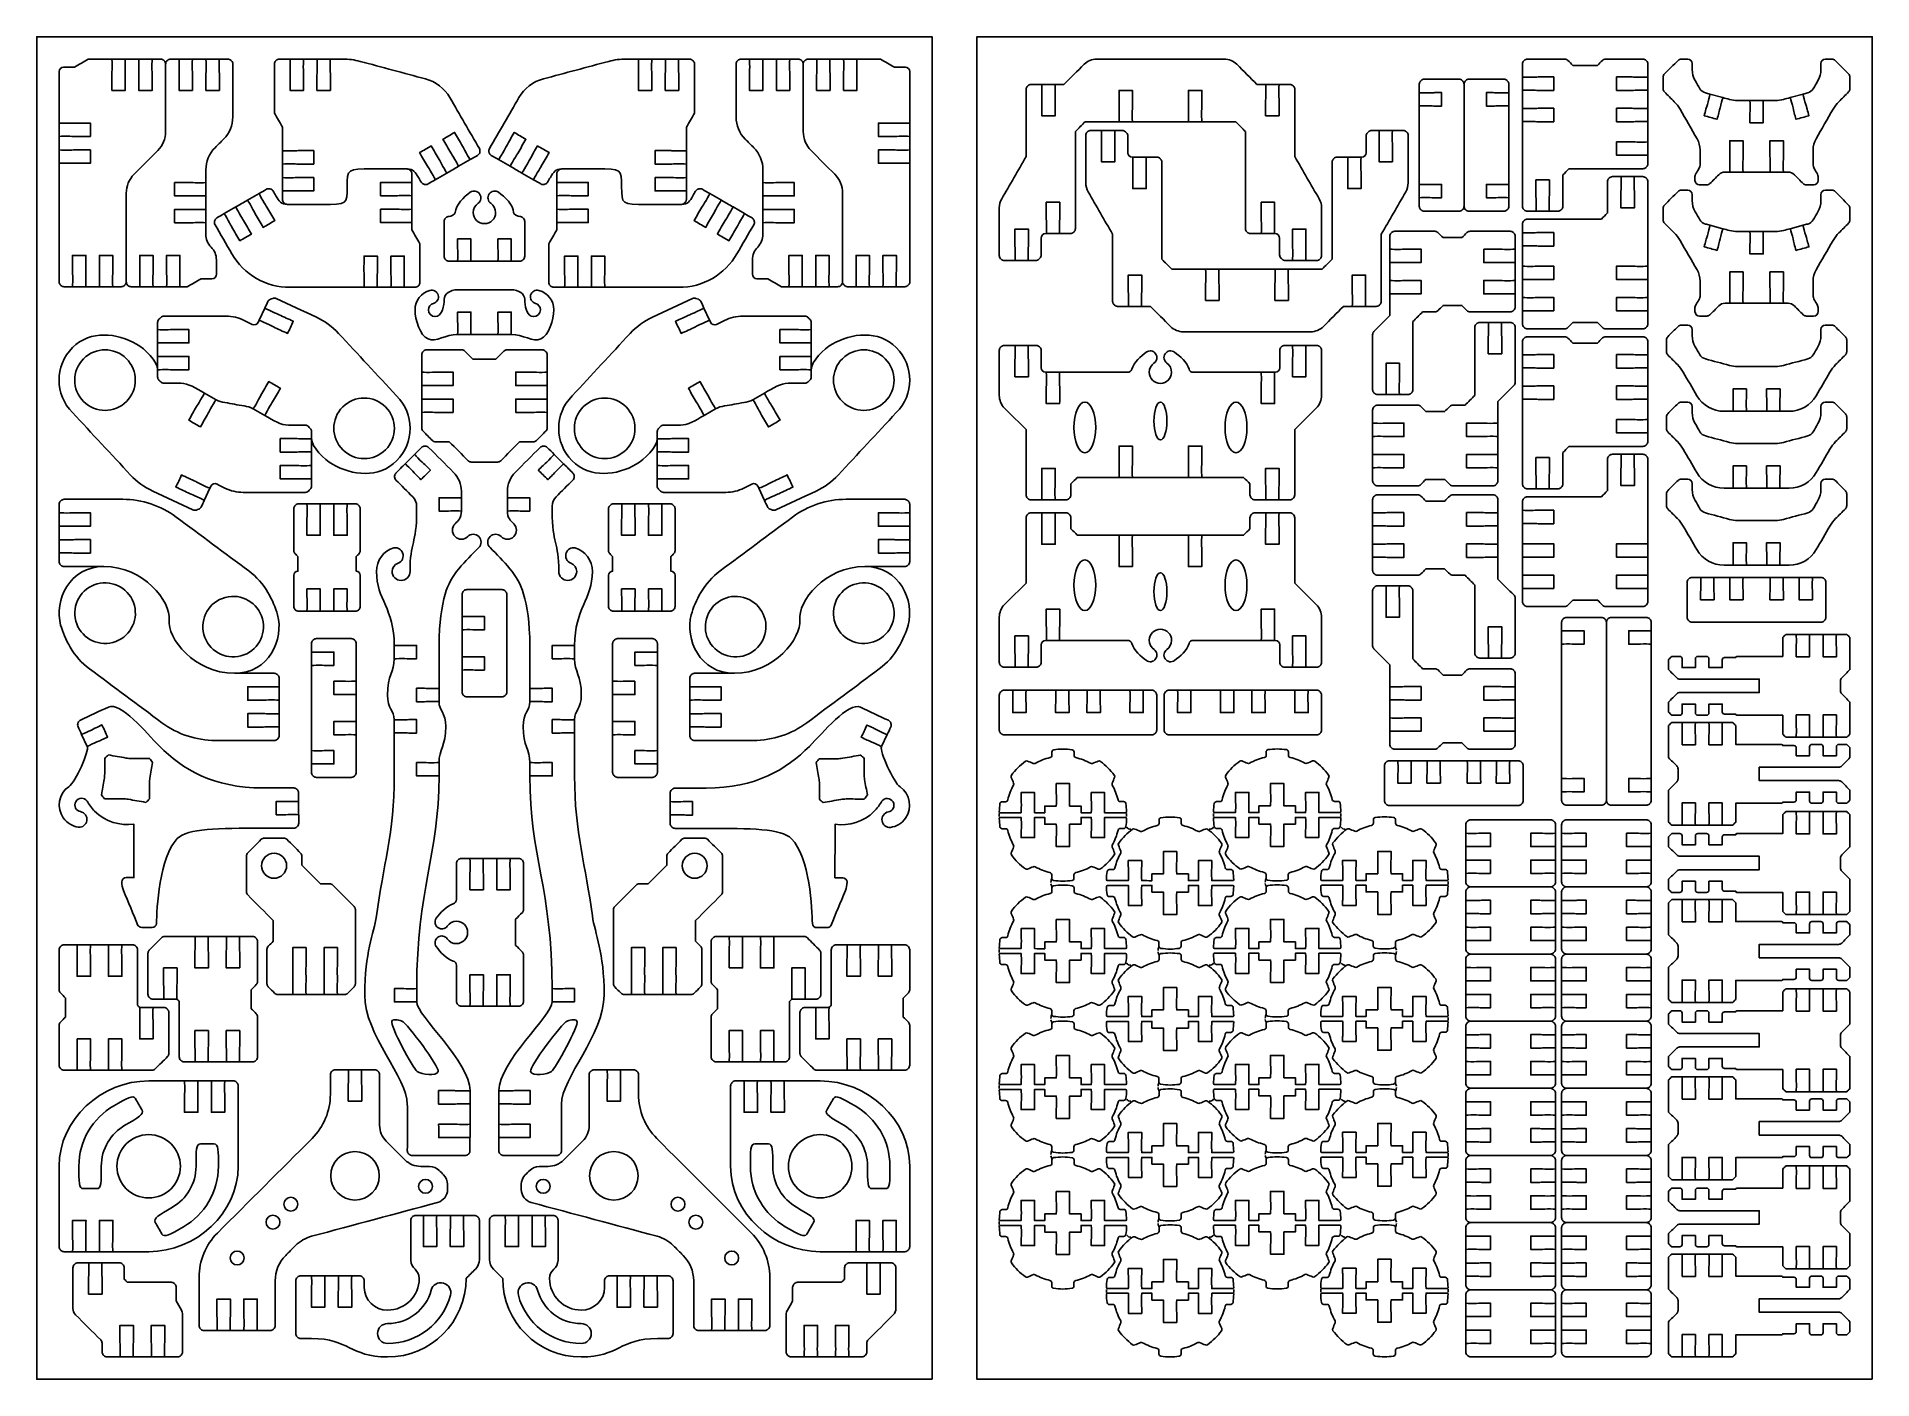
# Model space of a CAD drawing. Extents: x 0 to 410, y 0 to 300.
import ezdxf

# ---------------------------------------------------------------- set-up
doc = ezdxf.new("R2010")
doc.units = 0
doc.header["$MEASUREMENT"] = 0
doc.layers.add('DEFAULT', color=18, linetype='CONTINUOUS')

msp = doc.modelspace()

# ---------------------------------------------------------------- linework, layer by layer
at = {"layer": 'DEFAULT', "color": 18}
for points in [[(200, 0.35), (0, 0.35), (0, 300.35), (200, 300.35)], [(410, 0.35), (210, 0.35), (210, 300.35), (410, 300.35)]]:
    msp.add_lwpolyline(points, close=True, dxfattribs=at)
at = {"layer": 'DEFAULT', "color": 1}
for points in [[(16.79, 295.35), (19.79, 295.35)], [(22.79, 295.35), (25.79, 295.35)], [(31.79, 295.35), (34.79, 295.35)], [(37.79, 295.35), (40.79, 295.35)], [(56.6, 295.35), (59.6, 295.35)], [(62.6, 295.35), (65.6, 295.35)], [(137.4, 295.35), (134.4, 295.35)], [(143.4, 295.35), (140.4, 295.35)], [(162.21, 295.35), (159.21, 295.35)], [(168.21, 295.35), (165.21, 295.35)], [(177.21, 295.35), (174.21, 295.35)], [(183.21, 295.35), (180.21, 295.35)], [(331.87, 288.35), (331.87, 291.35)], [(359.87, 288.35), (359.87, 291.35)], [(227.5, 289.68), (224.5, 289.68)], [(277.5, 289.68), (274.5, 289.68)], [(308.81, 284.85), (308.81, 287.85)], [(328.81, 284.85), (328.81, 287.85)], [(376.65, 286.74), (373.75, 287.52)], [(391.66, 286.74), (394.56, 287.52)], [(331.87, 281.35), (331.87, 284.35)], [(359.87, 281.35), (359.87, 284.35)], [(382.65, 286.11), (385.65, 286.11)], [(5, 281.06), (5, 278.06)], [(195, 281.06), (195, 278.06)], [(240.83, 279.42), (237.83, 279.42)], [(244.75, 281.35), (241.75, 281.35)], [(260.25, 281.35), (257.25, 281.35)], [(302.83, 279.42), (299.83, 279.42)], [(5, 275.06), (5, 272.06)], [(54.88, 274.89), (54.88, 271.89)], [(145.12, 274.89), (145.12, 271.89)], [(195, 275.06), (195, 272.06)], [(359.87, 273.85), (359.87, 276.85)], [(94.23, 271.39), (96.83, 272.89)], [(105.77, 271.39), (103.17, 272.89)], [(247.83, 273.42), (244.83, 273.42)], [(295.82, 273.42), (292.82, 273.42)], [(37.78, 264.77), (37.78, 267.77)], [(54.88, 268.88), (54.88, 265.88)], [(83.82, 267.81), (83.82, 264.81)], [(89.03, 268.39), (91.63, 269.89)], [(110.97, 268.39), (108.37, 269.89)], [(116.18, 267.81), (116.18, 264.81)], [(145.12, 268.88), (145.12, 265.88)], [(162.22, 264.77), (162.22, 267.77)], [(308.81, 264.35), (308.81, 267.35)], [(328.81, 264.35), (328.81, 267.35)], [(356.86, 269.08), (353.86, 269.08)], [(378.15, 270.09), (381.15, 270.09)], [(387.16, 270.09), (390.16, 270.09)], [(47.07, 263.81), (49.67, 265.31)], [(152.93, 263.81), (150.33, 265.31)], [(37.78, 258.77), (37.78, 261.77)], [(41.87, 260.81), (44.47, 262.31)], [(83.82, 261.81), (83.82, 258.81)], [(116.18, 261.81), (116.18, 258.81)], [(158.13, 260.81), (155.53, 262.31)], [(162.22, 258.77), (162.22, 261.77)], [(334.87, 261.35), (337.87, 261.35)], [(228.5, 256.35), (225.5, 256.35)], [(276.5, 256.35), (273.5, 256.35)], [(331.87, 256.58), (331.87, 253.58)], [(376.65, 257.44), (373.75, 258.22)], [(382.65, 256.81), (385.65, 256.81)], [(391.66, 257.44), (394.56, 258.22)], [(97, 250.19), (94, 250.19)], [(103, 250.19), (106, 250.19)], [(221.5, 250.35), (218.5, 250.35)], [(283.5, 250.35), (280.5, 250.35)], [(302.23, 249.88), (302.23, 252.88)], [(330.23, 249.88), (330.23, 252.88)], [(264.08, 248.42), (261.08, 248.42)], [(279.57, 248.42), (276.57, 248.42)], [(331.87, 249.08), (331.87, 246.08)], [(359.87, 249.08), (359.87, 246.08)], [(10.99, 244.48), (7.99, 244.48)], [(17, 244.48), (14, 244.48)], [(26, 244.48), (23, 244.48)], [(32, 244.48), (29, 244.48)], [(76.1, 244.35), (73.1, 244.35)], [(82.11, 244.35), (79.11, 244.35)], [(117.89, 244.35), (120.89, 244.35)], [(123.9, 244.35), (126.9, 244.35)], [(168, 244.48), (171, 244.48)], [(174, 244.48), (177, 244.48)], [(183, 244.48), (186, 244.48)], [(189.01, 244.48), (192.01, 244.48)], [(302.23, 242.88), (302.23, 245.88)], [(330.23, 242.88), (330.23, 245.88)], [(331.87, 242.08), (331.87, 239.08)], [(359.87, 242.08), (359.87, 239.08)], [(49.7, 236.99), (50.96, 239.72)], [(150.3, 236.99), (149.04, 239.72)], [(246.82, 240.09), (243.82, 240.09)], [(296.83, 240.09), (293.83, 240.09)], [(378.15, 240.79), (381.15, 240.79)], [(387.16, 240.79), (390.16, 240.79)], [(27, 231.92), (27, 234.92)], [(97, 233.82), (94, 233.82)], [(103, 233.82), (106, 233.82)], [(173, 231.92), (173, 234.92)], [(324.23, 236.51), (327.23, 236.51)], [(221.5, 231.37), (218.5, 231.37)], [(283.5, 231.37), (280.5, 231.37)], [(27, 225.92), (27, 228.92)], [(173, 225.92), (173, 228.92)], [(331.87, 226.32), (331.87, 229.32)], [(359.87, 226.32), (359.87, 229.32)], [(86, 222.4), (86, 225.4)], [(114, 222.4), (114, 225.4)], [(228.5, 225.37), (225.5, 225.37)], [(276.5, 225.37), (273.5, 225.37)], [(331.87, 219.32), (331.87, 222.32)], [(359.87, 219.32), (359.87, 222.32)], [(37.45, 220.73), (40.05, 219.23)], [(86, 216.39), (86, 219.39)], [(114, 216.39), (114, 219.39)], [(162.54, 220.73), (159.94, 219.23)], [(304.39, 220.38), (301.39, 220.38)], [(48.34, 217.23), (50.94, 215.73)], [(151.65, 217.23), (149.05, 215.73)], [(298.39, 214.01), (298.39, 211.01)], [(326.39, 214.01), (326.39, 211.01)], [(359.87, 211.82), (359.87, 214.82)], [(378.9, 216.65), (381.9, 216.65)], [(386.4, 216.65), (389.4, 216.65)], [(61.38, 210.54), (61.38, 207.54)], [(138.62, 210.54), (138.62, 207.54)], [(82.3, 204.91), (84.42, 207.03)], [(117.7, 204.91), (115.58, 207.03)], [(298.39, 207.01), (298.39, 204.01)], [(326.39, 207.01), (326.39, 204.01)], [(356.86, 207.05), (353.86, 207.05)], [(61.39, 204.54), (61.39, 201.54)], [(138.61, 204.54), (138.61, 201.54)], [(244.75, 201.87), (241.75, 201.87)], [(260.25, 201.87), (257.25, 201.87)], [(37.44, 196.75), (38.7, 199.47)], [(94.86, 197.34), (94.86, 194.34)], [(105.14, 197.34), (105.14, 194.34)], [(162.56, 196.75), (161.3, 199.47)], [(227.5, 196.88), (224.5, 196.88)], [(277.5, 196.88), (274.5, 196.88)], [(334.87, 199.32), (337.87, 199.32)], [(378.9, 199.45), (381.9, 199.45)], [(386.4, 199.45), (389.4, 199.45)], [(5, 190.98), (5, 193.98)], [(60.35, 195.97), (63.35, 195.97)], [(66.35, 195.97), (69.35, 195.97)], [(133.65, 195.97), (130.65, 195.97)], [(139.65, 195.97), (136.65, 195.97)], [(195, 190.98), (195, 193.98)], [(224.5, 193.96), (227.5, 193.96)], [(274.5, 193.96), (277.5, 193.96)], [(298.39, 191.01), (298.39, 194.01)], [(326.39, 191.01), (326.39, 194.01)], [(331.87, 194.55), (331.87, 191.55)], [(241.75, 188.96), (244.75, 188.96)], [(257.25, 188.96), (260.25, 188.96)], [(5, 184.97), (5, 187.97)], [(195, 184.97), (195, 187.97)], [(298.39, 184.01), (298.39, 187.01)], [(326.39, 184.01), (326.39, 187.01)], [(331.87, 187.05), (331.87, 184.05)], [(359.87, 187.05), (359.87, 184.05)], [(378.9, 182.26), (381.9, 182.26)], [(386.4, 182.26), (389.4, 182.26)], [(304.39, 177.64), (301.39, 177.64)], [(331.87, 180.05), (331.87, 177.05)], [(359.87, 180.05), (359.87, 177.05)], [(371.65, 179.53), (374.65, 179.53)], [(378.15, 179.53), (381.15, 179.53)], [(387.15, 179.53), (390.15, 179.53)], [(393.65, 179.53), (396.65, 179.53)], [(60.35, 171.97), (63.35, 171.97)], [(66.35, 171.97), (69.35, 171.97)], [(95, 170.82), (95, 167.82)], [(133.65, 171.97), (130.65, 171.97)], [(139.65, 171.97), (136.65, 171.97)], [(79.86, 164.34), (79.86, 161.34)], [(120.14, 164.34), (120.14, 161.34)], [(225.5, 165.46), (228.5, 165.46)], [(273.5, 165.46), (276.5, 165.46)], [(340.61, 167.61), (340.61, 164.61)], [(360.61, 167.61), (360.61, 164.61)], [(393, 166.81), (396, 166.81)], [(399, 166.81), (402, 166.81)], [(61.37, 159.85), (61.37, 162.85)], [(95, 161.82), (95, 158.82)], [(138.63, 159.85), (138.63, 162.85)], [(324.23, 161.51), (327.23, 161.51)], [(71.37, 153.36), (71.37, 156.36)], [(128.63, 153.36), (128.63, 156.36)], [(218.5, 159.46), (221.5, 159.46)], [(280.5, 159.46), (283.5, 159.46)], [(54.15, 152.1), (54.15, 155.1)], [(89.86, 154.76), (89.86, 151.76)], [(110.14, 154.76), (110.14, 151.76)], [(145.85, 152.1), (145.85, 155.1)], [(218, 154.33), (221, 154.33)], [(227.58, 154.33), (230.58, 154.33)], [(234.58, 154.33), (237.58, 154.33)], [(244.17, 154.33), (247.17, 154.33)], [(254.82, 154.33), (257.82, 154.33)], [(264.4, 154.33), (267.4, 154.33)], [(271.4, 154.33), (274.4, 154.33)], [(281, 154.33), (284, 154.33)], [(302.23, 155.14), (302.23, 152.14)], [(330.23, 155.14), (330.23, 152.14)], [(54.15, 146.1), (54.15, 149.1)], [(79.86, 147.76), (79.86, 144.76)], [(120.14, 147.76), (120.14, 144.76)], [(145.85, 146.1), (145.85, 149.1)], [(302.23, 148.14), (302.23, 145.14)], [(330.23, 148.14), (330.23, 145.14)], [(11.3, 141.75), (10.03, 144.46)], [(71.37, 144.36), (71.37, 147.36)], [(128.63, 144.36), (128.63, 147.36)], [(188.7, 141.75), (189.97, 144.46)], [(370.5, 147.13), (367.5, 147.13)], [(376.5, 147.13), (373.5, 147.13)], [(393, 143.81), (396, 143.81)], [(399, 143.81), (402, 143.81)], [(61.37, 137.85), (61.37, 140.85)], [(138.63, 137.85), (138.63, 140.85)], [(89.86, 138.17), (89.86, 135.17)], [(110.14, 138.17), (110.14, 135.17)], [(304.03, 138.56), (307.03, 138.56)], [(310.52, 138.56), (313.52, 138.56)], [(319.52, 138.56), (322.52, 138.56)], [(326.02, 138.56), (329.02, 138.56)], [(340.61, 134.61), (340.61, 131.61)], [(360.61, 134.61), (360.61, 131.61)], [(58.49, 126.44), (58.49, 129.44)], [(141.51, 126.44), (141.51, 129.44)], [(393, 127.21), (396, 127.21)], [(399, 127.21), (402, 127.21)], [(215, 126.76), (215, 126.08)], [(243.42, 126.76), (243.42, 126.08)], [(262.87, 126.79), (262.87, 126.11)], [(291.3, 126.79), (291.3, 126.11)], [(370.5, 124.14), (367.5, 124.14)], [(376.5, 124.14), (373.5, 124.14)], [(319.23, 122.38), (319.23, 119.38)], [(339.23, 122.38), (339.23, 119.38)], [(340.61, 122.38), (340.61, 119.38)], [(360.61, 122.38), (360.61, 119.38)], [(99.76, 116.73), (96.76, 116.73)], [(105.76, 116.73), (102.76, 116.73)], [(319.23, 116.38), (319.23, 113.38)], [(339.23, 116.38), (339.23, 113.38)], [(340.61, 116.38), (340.61, 113.38)], [(360.61, 116.38), (360.61, 113.38)], [(315.24, 111.61), (315.24, 110.93)], [(319.23, 107.38), (319.23, 104.38)], [(339.23, 107.38), (339.23, 104.38)], [(340.61, 107.38), (340.61, 104.38)], [(360.61, 107.38), (360.61, 104.38)], [(370.5, 107.54), (367.5, 107.54)], [(376.5, 107.54), (373.5, 107.54)], [(393, 104.21), (396, 104.21)], [(399, 104.21), (402, 104.21)], [(35.34, 99.28), (38.34, 99.28)], [(42.34, 99.28), (45.34, 99.28)], [(157.66, 99.28), (154.66, 99.28)], [(164.66, 99.28), (161.66, 99.28)], [(319.23, 101.38), (319.23, 98.38)], [(339.23, 101.38), (339.23, 98.38)], [(340.61, 101.38), (340.61, 98.38)], [(360.61, 101.38), (360.61, 98.38)], [(9.02, 97.42), (12.02, 97.42)], [(16.02, 97.42), (19.02, 97.42)], [(183.98, 97.42), (180.98, 97.42)], [(190.98, 97.42), (187.98, 97.42)], [(215, 96.38), (215, 95.7)], [(319.23, 92.38), (319.23, 89.38)], [(339.23, 92.38), (339.23, 89.38)], [(340.61, 92.38), (340.61, 89.38)], [(360.61, 92.38), (360.61, 89.38)], [(57.18, 86.33), (60.18, 86.33)], [(64.18, 86.33), (67.18, 86.33)], [(84.88, 87.67), (84.88, 84.67)], [(115.12, 87.67), (115.12, 84.67)], [(135.82, 86.33), (132.82, 86.33)], [(142.82, 86.33), (139.82, 86.33)], [(319.23, 86.37), (319.23, 83.37)], [(339.23, 86.37), (339.23, 83.37)], [(340.61, 86.37), (340.61, 83.37)], [(360.61, 86.37), (360.61, 83.37)], [(393, 87.62), (396, 87.62)], [(399, 87.62), (402, 87.62)], [(23.01, 83.42), (26.01, 83.42)], [(28.34, 85.28), (31.34, 85.28)], [(99.76, 83.73), (96.76, 83.73)], [(105.76, 83.73), (102.76, 83.73)], [(171.66, 85.28), (168.66, 85.28)], [(176.99, 83.42), (173.99, 83.42)], [(370.5, 84.54), (367.5, 84.54)], [(376.5, 84.54), (373.5, 84.54)], [(315.24, 81.23), (315.24, 80.55)], [(319.23, 77.37), (319.23, 74.37)], [(339.23, 77.37), (339.23, 74.37)], [(340.61, 77.37), (340.61, 74.37)], [(360.61, 77.37), (360.61, 74.37)], [(35.34, 71.28), (38.34, 71.28)], [(42.34, 71.28), (45.34, 71.28)], [(157.66, 71.28), (154.66, 71.28)], [(164.66, 71.28), (161.66, 71.28)], [(319.23, 71.37), (319.23, 68.37)], [(339.23, 71.37), (339.23, 68.37)], [(340.61, 71.37), (340.61, 68.37)], [(360.61, 71.37), (360.61, 68.37)], [(9.02, 69.42), (12.02, 69.42)], [(16.02, 69.42), (19.02, 69.42)], [(33.01, 67.03), (36.01, 67.03)], [(39.01, 67.03), (42.01, 67.03)], [(69.59, 69.53), (72.59, 69.53)], [(130.41, 69.53), (127.41, 69.53)], [(160.99, 67.03), (157.99, 67.03)], [(166.99, 67.03), (163.99, 67.03)], [(183.98, 69.42), (180.98, 69.42)], [(190.98, 69.42), (187.98, 69.42)], [(215, 66), (215, 65.32)], [(370.5, 67.94), (367.5, 67.94)], [(376.5, 67.94), (373.5, 67.94)], [(96.79, 64.85), (96.79, 61.85)], [(103.21, 64.85), (103.21, 61.85)], [(319.23, 62.37), (319.23, 59.37)], [(339.23, 62.37), (339.23, 59.37)], [(340.61, 62.37), (340.61, 59.37)], [(360.61, 62.37), (360.61, 59.37)], [(393, 64.62), (396, 64.62)], [(399, 64.62), (402, 64.62)], [(96.79, 57.35), (96.79, 54.35)], [(103.21, 57.35), (103.21, 54.35)], [(319.23, 56.36), (319.23, 53.36)], [(339.23, 56.36), (339.23, 53.36)], [(340.61, 56.36), (340.61, 53.36)], [(360.61, 56.36), (360.61, 53.36)], [(315.24, 50.85), (315.24, 50.17)], [(319.23, 47.37), (319.23, 44.36)], [(339.23, 47.37), (339.23, 44.36)], [(340.61, 47.37), (340.61, 44.36)], [(360.61, 47.37), (360.61, 44.36)], [(393, 48.02), (396, 48.02)], [(399, 48.02), (402, 48.02)], [(319.23, 41.36), (319.23, 38.36)], [(339.23, 41.36), (339.23, 38.36)], [(340.61, 41.36), (340.61, 38.36)], [(360.61, 41.36), (360.61, 38.36)], [(370.5, 44.95), (367.5, 44.95)], [(376.5, 44.95), (373.5, 44.95)], [(89.37, 36.99), (86.37, 36.99)], [(95.37, 36.99), (92.37, 36.99)], [(104.63, 36.99), (107.63, 36.99)], [(110.63, 36.99), (113.63, 36.99)], [(215, 35.62), (215, 34.94)], [(8.01, 28.87), (11.01, 28.87)], [(14.01, 28.86), (17.01, 28.86)], [(185.99, 28.86), (182.99, 28.86)], [(191.99, 28.87), (188.99, 28.87)], [(319.23, 32.36), (319.23, 29.36)], [(339.23, 32.36), (339.23, 29.36)], [(340.61, 32.36), (340.61, 29.36)], [(360.61, 32.36), (360.61, 29.36)], [(11.59, 26.38), (14.59, 26.38)], [(188.41, 26.38), (185.41, 26.38)], [(319.23, 26.36), (319.23, 23.36)], [(339.23, 26.36), (339.23, 23.36)], [(340.61, 26.36), (340.61, 23.36)], [(360.61, 26.36), (360.61, 23.36)], [(370.5, 28.35), (367.5, 28.35)], [(376.5, 28.35), (373.5, 28.35)], [(393, 25.03), (396, 25.03)], [(399, 25.03), (402, 25.03)], [(64.37, 23.47), (61.37, 23.47)], [(70.37, 23.47), (67.37, 23.47)], [(129.63, 23.47), (132.63, 23.47)], [(135.63, 23.47), (138.63, 23.47)], [(238.94, 19.76), (238.94, 20.44)], [(267.36, 19.76), (267.36, 20.44)], [(286.81, 19.79), (286.81, 20.47)], [(315.24, 20.47), (315.24, 19.79)], [(319.23, 17.36), (319.23, 14.36)], [(339.23, 17.36), (339.23, 14.36)], [(340.61, 17.36), (340.61, 14.36)], [(360.61, 17.36), (360.61, 14.36)], [(40.26, 11.27), (43.26, 11.27)], [(46.26, 11.26), (49.26, 11.26)], [(153.74, 11.26), (150.74, 11.26)], [(159.74, 11.27), (156.74, 11.27)], [(319.23, 11.35), (319.23, 8.35)], [(339.23, 11.35), (339.23, 8.35)], [(340.61, 11.35), (340.61, 8.35)], [(360.61, 11.35), (360.61, 8.35)], [(18.59, 5.38), (21.59, 5.38)], [(25.59, 5.38), (28.59, 5.38)], [(174.41, 5.38), (171.41, 5.38)], [(181.41, 5.38), (178.41, 5.38)], [(370.5, 5.35), (367.5, 5.35)], [(376.5, 5.35), (373.5, 5.35)]]:
    msp.add_lwpolyline(points, dxfattribs=at)
for points, knots in [([(28.79, 294.25), (28.79, 294.51), (28.69, 294.77), (28.5, 294.96), (28.46, 294.99), (28.43, 295.03), (28.39, 295.06), (28.21, 295.25), (27.95, 295.35), (27.68, 295.35), (27.05, 295.35), (26.42, 295.35), (25.79, 295.35), (25.76, 295.35), (25.74, 294.57), (25.74, 293.6), (25.74, 292.63), (25.79, 292.19), (25.79, 291.85), (25.79, 290.68), (25.79, 289.52), (25.79, 288.35), (24.79, 288.35), (23.79, 288.35), (22.79, 288.35), (22.79, 289.52), (22.79, 290.69), (22.79, 291.85), (22.79, 292.19), (22.84, 292.64), (22.84, 293.6), (22.84, 294.56), (22.82, 295.34), (22.79, 295.35), (21.79, 295.35), (20.79, 295.35), (19.79, 295.35), (19.76, 295.35), (19.74, 294.57), (19.74, 293.6), (19.74, 292.63), (19.79, 292.19), (19.79, 291.85), (19.79, 290.69), (19.79, 289.52), (19.79, 288.35), (18.79, 288.35), (17.79, 288.35), (16.79, 288.36), (16.79, 289.52), (16.79, 290.69), (16.79, 291.85), (16.79, 292.19), (16.84, 292.63), (16.84, 293.6), (16.84, 294.57), (16.81, 295.34), (16.79, 295.35), (15.04, 295.35), (13.28, 295.35), (11.53, 295.35), (10.5, 294.76), (9.46, 294.16), (8.43, 293.56), (7.62, 293.56), (6.81, 293.56), (6, 293.56), (5.45, 293.56), (5, 293.11), (5, 292.56), (5, 288.73), (5, 284.9), (5, 281.06), (5, 281.03), (5.78, 281.02), (6.75, 281.01), (7.72, 281.02), (8.16, 281.06), (8.5, 281.06), (9.66, 281.06), (10.83, 281.06), (12, 281.06), (12, 280.06), (12, 279.06), (12, 278.06), (10.83, 278.06), (9.66, 278.06), (8.5, 278.06), (8.16, 278.06), (7.71, 278.11), (6.75, 278.11), (5.79, 278.11), (5, 278.09), (5, 278.06), (5, 277.06), (5, 276.06), (5, 275.06), (5, 275.03), (5.78, 275.01), (6.75, 275.01), (7.72, 275.01), (8.16, 275.06), (8.5, 275.06), (9.67, 275.06), (10.83, 275.06), (12, 275.06), (12, 274.06), (12, 273.06), (12, 272.06), (10.83, 272.06), (9.66, 272.06), (8.5, 272.06), (8.16, 272.06), (7.71, 272.11), (6.75, 272.11), (5.78, 272.11), (5.01, 272.09), (4.99, 272.06), (4.99, 263.23), (4.99, 254.41), (4.99, 245.59), (4.99, 245.32), (5.1, 245.07), (5.29, 244.88), (5.32, 244.84), (5.36, 244.81), (5.39, 244.77), (5.58, 244.59), (5.83, 244.48), (6.1, 244.48), (6.73, 244.48), (7.36, 244.48), (7.99, 244.48), (8.02, 244.48), (8.04, 245.26), (8.04, 246.23), (8.04, 247.2), (7.99, 247.64), (7.99, 247.98), (7.99, 249.15), (7.99, 250.31), (7.99, 251.48), (8.99, 251.48), (10, 251.48), (11, 251.48), (11, 250.31), (10.99, 249.15), (10.99, 247.98), (10.99, 247.64), (10.94, 247.2), (10.94, 246.23), (10.94, 245.27), (10.97, 244.49), (10.99, 244.48), (11.99, 244.48), (13, 244.48), (14, 244.48), (14.02, 244.48), (14.05, 245.26), (14.05, 246.23), (14.05, 247.2), (13.99, 247.64), (14, 247.98), (14, 249.15), (14, 250.31), (14, 251.48), (15, 251.48), (16, 251.48), (17, 251.48), (17, 250.31), (17, 249.15), (17, 247.98), (16.99, 247.64), (16.95, 247.2), (16.95, 246.23), (16.95, 245.27), (16.97, 244.49), (17, 244.48), (17.63, 244.48), (18.26, 244.48), (18.89, 244.48), (19.16, 244.48), (19.41, 244.59), (19.6, 244.77), (19.63, 244.81), (19.67, 244.84), (19.7, 244.88), (19.89, 245.07), (20, 245.32), (20, 245.59)], [0, 0, 0, 0, 1, 1, 1, 1.421436, 1.421436, 1.421436, 2.421436, 2.421436, 2.421436, 7.784442, 7.784442, 7.784442, 8.784442, 8.784442, 8.784442, 9.784442, 9.784442, 9.784442, 19.704442, 19.704442, 19.704442, 28.214442, 28.214442, 28.214442, 38.144442, 38.144442, 38.144442, 39.144442, 39.144442, 39.144442, 40.144442, 40.144442, 40.144442, 48.644447, 48.644447, 48.644447, 49.644447, 49.644447, 49.644447, 50.644447, 50.644447, 50.644447, 60.574447, 60.574447, 60.574447, 69.084453, 69.084453, 69.084453, 78.994453, 78.994453, 78.994453, 79.994453, 79.994453, 79.994453, 80.994453, 80.994453, 80.994453, 95.904457, 95.904457, 95.904457, 106.06548, 106.06548, 106.06548, 112.94048, 112.94048, 112.94048, 113.94048, 113.94048, 113.94048, 146.53648, 146.53648, 146.53648, 147.53648, 147.53648, 147.53648, 148.53648, 148.53648, 148.53648, 158.45648, 158.45648, 158.45648, 166.966486, 166.966486, 166.966486, 176.896486, 176.896486, 176.896486, 177.896486, 177.896486, 177.896486, 178.896486, 178.896486, 178.896486, 187.406486, 187.406486, 187.406486, 188.406486, 188.406486, 188.406486, 189.406486, 189.406486, 189.406486, 199.326491, 199.326491, 199.326491, 207.836497, 207.836497, 207.836497, 217.756497, 217.756497, 217.756497, 218.756497, 218.756497, 218.756497, 219.776497, 219.776497, 219.776497, 294.812497, 294.812497, 294.812497, 295.812497, 295.812497, 295.812497, 296.236055, 296.236055, 296.236055, 297.236055, 297.236055, 297.236055, 302.602055, 302.602055, 302.602055, 303.602055, 303.602055, 303.602055, 304.602055, 304.602055, 304.602055, 314.512055, 314.512055, 314.512055, 323.032061, 323.032061, 323.032061, 332.952066, 332.952066, 332.952066, 333.952066, 333.952066, 333.952066, 334.952066, 334.952066, 334.952066, 343.462071, 343.462071, 343.462071, 344.462071, 344.462071, 344.462071, 345.462071, 345.462071, 345.462071, 355.382071, 355.382071, 355.382071, 363.892077, 363.892077, 363.892077, 373.802077, 373.802077, 373.802077, 374.802077, 374.802077, 374.802077, 375.802077, 375.802077, 375.802077, 381.168077, 381.168077, 381.168077, 382.168077, 382.168077, 382.168077, 382.591635, 382.591635, 382.591635, 383.591635, 383.591635, 383.591635, 383.591635]), ([(38.96, 253.35), (38.2, 254.1), (37.78, 255.13), (37.78, 256.2), (37.78, 257.05), (37.78, 257.91), (37.78, 258.77), (37.78, 258.8), (36.99, 258.81), (36.03, 258.82), (35.06, 258.81), (34.62, 258.77), (34.28, 258.77), (33.11, 258.77), (31.95, 258.77), (30.78, 258.77), (30.78, 259.77), (30.78, 260.77), (30.78, 261.77), (31.95, 261.77), (33.11, 261.77), (34.28, 261.77), (34.61, 261.77), (35.06, 261.72), (36.03, 261.72), (36.99, 261.72), (37.77, 261.74), (37.78, 261.77), (37.78, 262.77), (37.78, 263.77), (37.78, 264.77), (37.78, 264.8), (37, 264.82), (36.03, 264.82), (35.06, 264.82), (34.61, 264.77), (34.28, 264.77), (33.11, 264.77), (31.94, 264.77), (30.78, 264.77), (30.78, 265.77), (30.78, 266.77), (30.78, 267.77), (31.95, 267.77), (33.11, 267.77), (34.28, 267.77), (34.62, 267.77), (35.06, 267.72), (36.03, 267.72), (36.99, 267.72), (37.78, 267.74), (37.78, 267.77), (37.78, 268.72), (37.78, 269.66), (37.78, 270.6), (37.78, 272.46), (38.52, 274.24), (39.83, 275.55), (40.47, 276.19), (41.11, 276.82), (41.74, 277.46), (43.06, 278.77), (43.79, 280.55), (43.79, 282.41), (43.79, 286.36), (43.79, 290.31), (43.79, 294.26), (43.79, 294.52), (43.69, 294.77), (43.5, 294.95), (43.47, 294.99), (43.43, 295.02), (43.4, 295.05), (43.2, 295.24), (42.94, 295.35), (42.66, 295.35), (42.04, 295.35), (41.42, 295.35), (40.8, 295.35), (40.77, 295.35), (40.75, 294.57), (40.75, 293.6), (40.75, 292.63), (40.8, 292.19), (40.8, 291.85), (40.8, 290.69), (40.8, 289.52), (40.8, 288.36), (39.79, 288.35), (38.79, 288.35), (37.79, 288.35), (37.79, 289.52), (37.79, 290.68), (37.79, 291.85), (37.79, 292.19), (37.84, 292.63), (37.84, 293.6), (37.84, 294.56), (37.82, 295.34), (37.79, 295.35), (36.79, 295.35), (35.79, 295.35), (34.79, 295.35), (34.77, 295.35), (34.74, 294.57), (34.74, 293.6), (34.74, 292.63), (34.8, 292.19), (34.79, 291.85), (34.79, 290.68), (34.79, 289.52), (34.79, 288.35), (33.79, 288.35), (32.79, 288.35), (31.79, 288.36), (31.79, 289.52), (31.79, 290.69), (31.79, 291.85), (31.79, 292.19), (31.84, 292.63), (31.84, 293.6), (31.84, 294.56), (31.82, 295.34), (31.79, 295.35), (31.17, 295.35), (30.54, 295.35), (29.92, 295.35), (29.65, 295.35), (29.39, 295.24), (29.19, 295.05), (29.15, 295.02), (29.12, 294.99), (29.08, 294.95), (28.89, 294.76), (28.79, 294.51), (28.79, 294.24), (28.79, 289.21), (28.79, 284.17), (28.79, 279.14), (28.79, 277.55), (28.16, 276.02), (27.03, 274.9), (25.27, 273.14), (23.51, 271.37), (21.75, 269.61), (20.63, 268.49), (20, 266.96), (20, 265.37), (20, 258.77), (20, 252.18), (20, 245.58), (20, 245.31), (20.1, 245.06), (20.29, 244.87), (20.32, 244.84), (20.36, 244.8), (20.39, 244.77), (20.58, 244.58), (20.84, 244.48), (21.1, 244.48), (21.73, 244.48), (22.36, 244.48), (23, 244.48), (23.02, 244.48), (23.04, 245.26), (23.04, 246.23), (23.04, 247.2), (23, 247.64), (23, 247.98), (23, 249.15), (23, 250.31), (23, 251.48), (24, 251.48), (25, 251.48), (26, 251.48), (26, 250.31), (26, 249.14), (26, 247.98), (26, 247.64), (25.95, 247.19), (25.95, 246.23), (25.95, 245.27), (25.97, 244.49), (26, 244.48), (27, 244.48), (28, 244.48), (29, 244.48), (29.02, 244.48), (29.05, 245.26), (29.05, 246.23), (29.05, 247.2), (29, 247.64), (29, 247.98), (29, 249.14), (29, 250.31), (29, 251.48), (30, 251.48), (31, 251.48), (32, 251.48), (32, 250.31), (32, 249.15), (32, 247.98), (32, 247.64), (31.95, 247.2), (31.95, 246.23), (31.95, 245.26), (31.97, 244.49), (32, 244.48), (32.54, 244.48), (33.07, 244.48), (33.61, 244.48), (34.64, 245.07), (35.68, 245.67), (36.71, 246.27), (37.52, 246.27), (38.33, 246.27), (39.14, 246.27), (39.69, 246.27), (40.14, 246.72), (40.14, 247.27), (40.14, 248.35), (40.14, 249.42), (40.14, 250.5), (40.14, 251.57), (39.71, 252.59), (38.96, 253.35)], [1, 1, 1, 1, 2, 2, 2, 9.286, 9.286, 9.286, 10.286, 10.286, 10.286, 11.286, 11.286, 11.286, 21.206, 21.206, 21.206, 29.716006, 29.716006, 29.716006, 39.646006, 39.646006, 39.646006, 40.646006, 40.646006, 40.646006, 41.646006, 41.646006, 41.646006, 50.156006, 50.156006, 50.156006, 51.156006, 51.156006, 51.156006, 52.156006, 52.156006, 52.156006, 62.076011, 62.076011, 62.076011, 70.586017, 70.586017, 70.586017, 80.506017, 80.506017, 80.506017, 81.506017, 81.506017, 81.506017, 82.506017, 82.506017, 82.506017, 90.517017, 90.517017, 90.517017, 91.517017, 91.517017, 91.517017, 99.176397, 99.176397, 99.176397, 100.176397, 100.176397, 100.176397, 133.771397, 133.771397, 133.771397, 134.771397, 134.771397, 134.771397, 135.18865, 135.18865, 135.18865, 136.18865, 136.18865, 136.18865, 141.48165, 141.48165, 141.48165, 142.48165, 142.48165, 142.48165, 143.48165, 143.48165, 143.48165, 153.39165, 153.39165, 153.39165, 161.911656, 161.911656, 161.911656, 171.831661, 171.831661, 171.831661, 172.831661, 172.831661, 172.831661, 173.831661, 173.831661, 173.831661, 182.341667, 182.341667, 182.341667, 183.341667, 183.341667, 183.341667, 184.341667, 184.341667, 184.341667, 194.261667, 194.261667, 194.261667, 202.771673, 202.771673, 202.771673, 212.681673, 212.681673, 212.681673, 213.681673, 213.681673, 213.681673, 214.681673, 214.681673, 214.681673, 219.974673, 219.974673, 219.974673, 220.974673, 220.974673, 220.974673, 221.391926, 221.391926, 221.391926, 222.391926, 222.391926, 222.391926, 265.201926, 265.201926, 265.201926, 266.201926, 266.201926, 266.201926, 287.379775, 287.379775, 287.379775, 288.379775, 288.379775, 288.379775, 344.485775, 344.485775, 344.485775, 345.485775, 345.485775, 345.485775, 345.895897, 345.895897, 345.895897, 346.895897, 346.895897, 346.895897, 352.265906, 352.265906, 352.265906, 353.265906, 353.265906, 353.265906, 354.265906, 354.265906, 354.265906, 364.185906, 364.185906, 364.185906, 372.695906, 372.695906, 372.695906, 382.625906, 382.625906, 382.625906, 383.625906, 383.625906, 383.625906, 384.625906, 384.625906, 384.625906, 393.125912, 393.125912, 393.125912, 394.125912, 394.125912, 394.125912, 395.125912, 395.125912, 395.125912, 405.055912, 405.055912, 405.055912, 413.565918, 413.565918, 413.565918, 423.475918, 423.475918, 423.475918, 424.475918, 424.475918, 424.475918, 425.475918, 425.475918, 425.475918, 430.045929, 430.045929, 430.045929, 440.206953, 440.206953, 440.206953, 447.076953, 447.076953, 447.076953, 448.076953, 448.076953, 448.076953, 457.222953, 457.222953, 457.222953, 458.222953, 458.222953, 458.222953, 458.222953]), ([(82.71, 270.81), (84.14, 270.81), (84.56, 270.13), (85.27, 268.9), (85.48, 268.55), (85.68, 268.19), (85.88, 267.84), (86.02, 267.61), (86.23, 267.45), (86.49, 267.38), (86.54, 267.36), (86.59, 267.35), (86.63, 267.34), (86.89, 267.27), (87.17, 267.31), (87.4, 267.44), (87.94, 267.76), (88.49, 268.07), (89.03, 268.39), (89.04, 268.43), (88.68, 269.11), (88.2, 269.93), (87.72, 270.77), (87.45, 271.13), (87.29, 271.42), (86.7, 272.43), (86.12, 273.44), (85.53, 274.45), (86.4, 274.95), (87.27, 275.45), (88.14, 275.95), (88.72, 274.94), (89.3, 273.93), (89.88, 272.92), (90.05, 272.63), (90.23, 272.22), (90.72, 271.38), (91.19, 270.55), (91.6, 269.89), (91.63, 269.89), (92.5, 270.39), (93.37, 270.89), (94.23, 271.39), (94.24, 271.43), (93.87, 272.11), (93.4, 272.92), (92.92, 273.76), (92.65, 274.13), (92.48, 274.42), (91.9, 275.43), (91.32, 276.44), (90.73, 277.45), (91.6, 277.95), (92.47, 278.45), (93.33, 278.95), (93.92, 277.94), (94.5, 276.93), (95.09, 275.92), (95.25, 275.63), (95.43, 275.21), (95.91, 274.38), (96.39, 273.55), (96.79, 272.9), (96.83, 272.89), (97.38, 273.2), (97.93, 273.52), (98.48, 273.84), (98.7, 273.97), (98.87, 274.19), (98.94, 274.44), (98.95, 274.49), (98.97, 274.54), (98.98, 274.58), (99.05, 274.84), (99.01, 275.11), (98.88, 275.34), (96.68, 279.14), (94.48, 282.94), (92.29, 286.74), (91.09, 288.81), (89.13, 290.31), (86.83, 290.93), (81.96, 292.23), (77.1, 293.54), (72.24, 294.84), (70.97, 295.18), (69.67, 295.35), (68.36, 295.35), (67.44, 295.35), (66.52, 295.35), (65.6, 295.35), (65.57, 295.35), (65.55, 294.57), (65.55, 293.6), (65.55, 292.63), (65.6, 292.19), (65.6, 291.85), (65.6, 290.69), (65.6, 289.52), (65.6, 288.36), (64.6, 288.36), (63.6, 288.36), (62.6, 288.36), (62.6, 289.52), (62.6, 290.69), (62.6, 291.85), (62.6, 292.19), (62.65, 292.64), (62.65, 293.6), (62.65, 294.56), (62.63, 295.34), (62.6, 295.35), (61.6, 295.35), (60.6, 295.35), (59.6, 295.35), (59.57, 295.35), (59.55, 294.57), (59.55, 293.6), (59.55, 292.64), (59.6, 292.19), (59.6, 291.85), (59.6, 290.69), (59.6, 289.52), (59.6, 288.36), (58.6, 288.36), (57.6, 288.36), (56.6, 288.36), (56.6, 289.52), (56.6, 290.69), (56.6, 291.85), (56.6, 292.19), (56.64, 292.64), (56.64, 293.6), (56.64, 294.57), (56.63, 295.35), (56.6, 295.35), (55.8, 295.35), (55, 295.35), (54.2, 295.35), (53.93, 295.35), (53.68, 295.25), (53.49, 295.06), (53.46, 295.03), (53.42, 294.99), (53.38, 294.96), (53.2, 294.77), (53.09, 294.51), (53.09, 294.25), (53.09, 290.58), (53.09, 286.92), (53.09, 283.25), (53.69, 282.22), (54.29, 281.18), (54.88, 280.15), (54.88, 278.39), (54.88, 276.64), (54.88, 274.89), (54.88, 274.86), (55.67, 274.84), (56.63, 274.84), (57.6, 274.84), (58.05, 274.89), (58.39, 274.89), (59.55, 274.89), (60.72, 274.89), (61.89, 274.89), (61.89, 273.89), (61.88, 272.88), (61.88, 271.88), (60.72, 271.88), (59.55, 271.88), (58.38, 271.88), (58.05, 271.89), (57.6, 271.93), (56.63, 271.93), (55.67, 271.93), (54.89, 271.92), (54.89, 271.88), (54.89, 270.88), (54.89, 269.89), (54.88, 268.89), (54.88, 268.86), (55.67, 268.84), (56.64, 268.84), (57.6, 268.84), (58.05, 268.89), (58.38, 268.89), (59.55, 268.89), (60.72, 268.89), (61.88, 268.89), (61.88, 267.88), (61.88, 266.88), (61.88, 265.88), (60.72, 265.88), (59.55, 265.88), (58.38, 265.88), (58.05, 265.88), (57.6, 265.93), (56.64, 265.93), (55.67, 265.93), (54.89, 265.91), (54.88, 265.88), (54.88, 265.25), (54.88, 264.62), (54.88, 263.99), (54.88, 263.73), (54.99, 263.47), (55.18, 263.28), (55.21, 263.25), (55.25, 263.21), (55.28, 263.18), (55.47, 262.99), (55.72, 262.88), (55.99, 262.88), (58.57, 262.88), (61.15, 262.88), (63.73, 262.88)], [0, 0, 0, 0, 1, 1, 1, 4.455648, 4.455648, 4.455648, 5.455648, 5.455648, 5.455648, 5.880148, 5.880148, 5.880148, 6.880148, 6.880148, 6.880148, 12.243878, 12.243878, 12.243878, 13.243878, 13.243878, 13.243878, 14.243878, 14.243878, 14.243878, 24.167175, 24.167175, 24.167175, 32.683448, 32.683448, 32.683448, 42.596743, 42.596743, 42.596743, 43.596743, 43.596743, 43.596743, 44.596743, 44.596743, 44.596743, 53.104351, 53.104351, 53.104351, 54.104351, 54.104351, 54.104351, 55.104351, 55.104351, 55.104351, 65.031804, 65.031804, 65.031804, 73.535288, 73.535288, 73.535288, 83.450796, 83.450796, 83.450796, 84.450796, 84.450796, 84.450796, 85.450796, 85.450796, 85.450796, 90.831379, 90.831379, 90.831379, 91.831379, 91.831379, 91.831379, 92.24886, 92.24886, 92.24886, 93.24886, 93.24886, 93.24886, 130.574882, 130.574882, 130.574882, 131.574882, 131.574882, 131.574882, 174.379508, 174.379508, 174.379508, 175.379508, 175.379508, 175.379508, 183.191508, 183.191508, 183.191508, 184.191508, 184.191508, 184.191508, 185.191508, 185.191508, 185.191508, 195.102513, 195.102513, 195.102513, 203.612513, 203.612513, 203.612513, 213.533513, 213.533513, 213.533513, 214.533513, 214.533513, 214.533513, 215.533513, 215.533513, 215.533513, 224.043513, 224.043513, 224.043513, 225.043513, 225.043513, 225.043513, 226.043513, 226.043513, 226.043513, 235.964518, 235.964518, 235.964518, 244.484518, 244.484518, 244.484518, 254.405518, 254.405518, 254.405518, 255.405518, 255.405518, 255.405518, 256.405518, 256.405518, 256.405518, 263.201518, 263.201518, 263.201518, 264.201518, 264.201518, 264.201518, 264.624368, 264.624368, 264.624368, 265.624368, 265.624368, 265.624368, 296.800368, 296.800368, 296.800368, 306.961391, 306.961391, 306.961391, 321.871391, 321.871391, 321.871391, 322.871391, 322.871391, 322.871391, 323.871391, 323.871391, 323.871391, 333.791391, 333.791391, 333.791391, 342.300397, 342.300397, 342.300397, 352.220397, 352.220397, 352.220397, 353.220397, 353.220397, 353.220397, 354.220397, 354.220397, 354.220397, 362.720403, 362.720403, 362.720403, 363.720403, 363.720403, 363.720403, 364.720403, 364.720403, 364.720403, 374.640403, 374.640403, 374.640403, 383.151403, 383.151403, 383.151403, 393.071403, 393.071403, 393.071403, 394.071403, 394.071403, 394.071403, 395.071403, 395.071403, 395.071403, 400.436403, 400.436403, 400.436403, 401.436403, 401.436403, 401.436403, 401.859253, 401.859253, 401.859253, 402.859253, 402.859253, 402.859253, 424.808253, 424.808253, 424.808253, 424.808253]), ([(117.29, 270.81), (115.86, 270.81), (115.44, 270.13), (114.73, 268.9), (114.52, 268.55), (114.32, 268.19), (114.12, 267.84), (113.98, 267.61), (113.77, 267.45), (113.51, 267.38), (113.46, 267.36), (113.41, 267.35), (113.36, 267.34), (113.11, 267.27), (112.83, 267.31), (112.6, 267.44), (112.06, 267.76), (111.51, 268.07), (110.97, 268.39), (110.96, 268.43), (111.32, 269.11), (111.8, 269.93), (112.28, 270.77), (112.55, 271.13), (112.71, 271.42), (113.3, 272.43), (113.88, 273.44), (114.47, 274.45), (113.6, 274.95), (112.73, 275.45), (111.86, 275.95), (111.28, 274.94), (110.7, 273.93), (110.12, 272.92), (109.95, 272.63), (109.77, 272.22), (109.28, 271.38), (108.81, 270.55), (108.4, 269.89), (108.37, 269.89), (107.5, 270.39), (106.63, 270.89), (105.77, 271.39), (105.76, 271.43), (106.13, 272.11), (106.6, 272.92), (107.08, 273.76), (107.35, 274.13), (107.52, 274.42), (108.1, 275.43), (108.68, 276.44), (109.27, 277.45), (108.4, 277.95), (107.53, 278.45), (106.67, 278.95), (106.08, 277.94), (105.5, 276.93), (104.91, 275.92), (104.75, 275.63), (104.57, 275.21), (104.09, 274.38), (103.61, 273.55), (103.21, 272.9), (103.17, 272.89), (102.62, 273.2), (102.07, 273.52), (101.52, 273.84), (101.3, 273.97), (101.13, 274.19), (101.06, 274.44), (101.05, 274.49), (101.03, 274.54), (101.02, 274.58), (100.95, 274.84), (100.99, 275.11), (101.12, 275.34), (103.32, 279.14), (105.52, 282.94), (107.71, 286.74), (108.91, 288.81), (110.87, 290.31), (113.17, 290.93), (118.04, 292.23), (122.9, 293.54), (127.76, 294.84), (129.03, 295.18), (130.33, 295.35), (131.64, 295.35), (132.56, 295.35), (133.48, 295.35), (134.4, 295.35), (134.43, 295.35), (134.45, 294.57), (134.45, 293.6), (134.45, 292.63), (134.4, 292.19), (134.4, 291.85), (134.4, 290.69), (134.4, 289.52), (134.4, 288.36), (135.4, 288.36), (136.4, 288.36), (137.4, 288.36), (137.4, 289.52), (137.4, 290.69), (137.4, 291.85), (137.4, 292.19), (137.35, 292.64), (137.35, 293.6), (137.35, 294.56), (137.37, 295.34), (137.4, 295.35), (138.4, 295.35), (139.4, 295.35), (140.4, 295.35), (140.43, 295.35), (140.45, 294.57), (140.45, 293.6), (140.45, 292.64), (140.4, 292.19), (140.4, 291.85), (140.4, 290.69), (140.4, 289.52), (140.4, 288.36), (141.4, 288.36), (142.4, 288.36), (143.41, 288.36), (143.41, 289.52), (143.41, 290.69), (143.41, 291.85), (143.4, 292.19), (143.36, 292.64), (143.36, 293.6), (143.36, 294.57), (143.37, 295.35), (143.41, 295.35), (144.2, 295.35), (145, 295.35), (145.8, 295.35), (146.07, 295.35), (146.32, 295.25), (146.51, 295.06), (146.54, 295.03), (146.58, 294.99), (146.61, 294.96), (146.8, 294.77), (146.91, 294.51), (146.91, 294.25), (146.91, 290.58), (146.91, 286.92), (146.91, 283.25), (146.31, 282.22), (145.71, 281.18), (145.12, 280.15), (145.12, 278.39), (145.12, 276.64), (145.12, 274.89), (145.12, 274.86), (144.33, 274.84), (143.37, 274.84), (142.4, 274.84), (141.95, 274.89), (141.61, 274.89), (140.45, 274.89), (139.28, 274.89), (138.11, 274.89), (138.11, 273.89), (138.12, 272.88), (138.12, 271.88), (139.28, 271.88), (140.45, 271.88), (141.62, 271.88), (141.95, 271.89), (142.4, 271.93), (143.37, 271.93), (144.33, 271.93), (145.11, 271.92), (145.11, 271.88), (145.11, 270.88), (145.11, 269.89), (145.12, 268.89), (145.12, 268.86), (144.33, 268.84), (143.36, 268.84), (142.4, 268.84), (141.95, 268.89), (141.62, 268.89), (140.45, 268.89), (139.28, 268.89), (138.12, 268.89), (138.12, 267.88), (138.12, 266.88), (138.12, 265.88), (139.28, 265.88), (140.45, 265.88), (141.62, 265.88), (141.95, 265.88), (142.4, 265.93), (143.36, 265.93), (144.33, 265.93), (145.11, 265.91), (145.12, 265.88), (145.12, 265.25), (145.12, 264.62), (145.12, 263.99), (145.12, 263.73), (145.01, 263.47), (144.82, 263.28), (144.79, 263.25), (144.75, 263.21), (144.72, 263.18), (144.53, 262.99), (144.28, 262.88), (144.01, 262.88), (141.43, 262.88), (138.85, 262.88), (136.27, 262.88)], [0, 0, 0, 0, 1, 1, 1, 4.455648, 4.455648, 4.455648, 5.455648, 5.455648, 5.455648, 5.880148, 5.880148, 5.880148, 6.880148, 6.880148, 6.880148, 12.243878, 12.243878, 12.243878, 13.243878, 13.243878, 13.243878, 14.243878, 14.243878, 14.243878, 24.166674, 24.166674, 24.166674, 32.682947, 32.682947, 32.682947, 42.596242, 42.596242, 42.596242, 43.596242, 43.596242, 43.596242, 44.596242, 44.596242, 44.596242, 53.10385, 53.10385, 53.10385, 54.10385, 54.10385, 54.10385, 55.10385, 55.10385, 55.10385, 65.031303, 65.031303, 65.031303, 73.534787, 73.534787, 73.534787, 83.450296, 83.450296, 83.450296, 84.450296, 84.450296, 84.450296, 85.450296, 85.450296, 85.450296, 90.830879, 90.830879, 90.830879, 91.830879, 91.830879, 91.830879, 92.248359, 92.248359, 92.248359, 93.248359, 93.248359, 93.248359, 130.574381, 130.574381, 130.574381, 131.574381, 131.574381, 131.574381, 174.379007, 174.379007, 174.379007, 175.379007, 175.379007, 175.379007, 183.191007, 183.191007, 183.191007, 184.191007, 184.191007, 184.191007, 185.191007, 185.191007, 185.191007, 195.102013, 195.102013, 195.102013, 203.612013, 203.612013, 203.612013, 213.533013, 213.533013, 213.533013, 214.533013, 214.533013, 214.533013, 215.533013, 215.533013, 215.533013, 224.043013, 224.043013, 224.043013, 225.043013, 225.043013, 225.043013, 226.043013, 226.043013, 226.043013, 235.964018, 235.964018, 235.964018, 244.484018, 244.484018, 244.484018, 254.405018, 254.405018, 254.405018, 255.405018, 255.405018, 255.405018, 256.405018, 256.405018, 256.405018, 263.200018, 263.200018, 263.200018, 264.200018, 264.200018, 264.200018, 264.622868, 264.622868, 264.622868, 265.622868, 265.622868, 265.622868, 296.798868, 296.798868, 296.798868, 306.960391, 306.960391, 306.960391, 321.870391, 321.870391, 321.870391, 322.870391, 322.870391, 322.870391, 323.870391, 323.870391, 323.870391, 333.789391, 333.789391, 333.789391, 342.298396, 342.298396, 342.298396, 352.219396, 352.219396, 352.219396, 353.219396, 353.219396, 353.219396, 354.219396, 354.219396, 354.219396, 362.719402, 362.719402, 362.719402, 363.719402, 363.719402, 363.719402, 364.719402, 364.719402, 364.719402, 374.640402, 374.640402, 374.640402, 383.151402, 383.151402, 383.151402, 393.072402, 393.072402, 393.072402, 394.072402, 394.072402, 394.072402, 395.072402, 395.072402, 395.072402, 400.437402, 400.437402, 400.437402, 401.437402, 401.437402, 401.437402, 401.860252, 401.860252, 401.860252, 402.860252, 402.860252, 402.860252, 424.809252, 424.809252, 424.809252, 424.809252]), ([(161.04, 253.35), (161.8, 254.1), (162.22, 255.13), (162.22, 256.2), (162.22, 257.05), (162.22, 257.91), (162.22, 258.77), (162.22, 258.8), (163.01, 258.81), (163.97, 258.82), (164.94, 258.81), (165.38, 258.77), (165.72, 258.77), (166.89, 258.77), (168.05, 258.77), (169.22, 258.77), (169.22, 259.77), (169.22, 260.77), (169.22, 261.77), (168.05, 261.77), (166.89, 261.77), (165.72, 261.77), (165.39, 261.77), (164.94, 261.72), (163.97, 261.72), (163.01, 261.72), (162.23, 261.74), (162.22, 261.77), (162.22, 262.77), (162.22, 263.77), (162.22, 264.77), (162.22, 264.8), (163, 264.82), (163.97, 264.82), (164.94, 264.82), (165.39, 264.77), (165.72, 264.77), (166.89, 264.77), (168.06, 264.77), (169.22, 264.77), (169.22, 265.77), (169.22, 266.77), (169.22, 267.77), (168.05, 267.77), (166.89, 267.77), (165.72, 267.77), (165.38, 267.77), (164.94, 267.72), (163.97, 267.72), (163.01, 267.72), (162.22, 267.74), (162.22, 267.77), (162.22, 268.72), (162.22, 269.66), (162.22, 270.6), (162.22, 272.46), (161.48, 274.24), (160.17, 275.55), (159.53, 276.19), (158.89, 276.82), (158.26, 277.46), (156.94, 278.77), (156.21, 280.55), (156.21, 282.41), (156.21, 286.36), (156.21, 290.31), (156.21, 294.26), (156.21, 294.52), (156.31, 294.77), (156.5, 294.95), (156.53, 294.99), (156.57, 295.02), (156.6, 295.05), (156.8, 295.24), (157.06, 295.35), (157.34, 295.35), (157.96, 295.35), (158.58, 295.35), (159.2, 295.35), (159.23, 295.35), (159.25, 294.57), (159.25, 293.6), (159.25, 292.63), (159.2, 292.19), (159.2, 291.85), (159.2, 290.69), (159.2, 289.52), (159.2, 288.36), (160.21, 288.35), (161.21, 288.35), (162.21, 288.35), (162.21, 289.52), (162.21, 290.68), (162.21, 291.85), (162.21, 292.19), (162.16, 292.63), (162.16, 293.6), (162.16, 294.56), (162.18, 295.34), (162.21, 295.35), (163.21, 295.35), (164.21, 295.35), (165.21, 295.35), (165.23, 295.35), (165.26, 294.57), (165.26, 293.6), (165.26, 292.63), (165.2, 292.19), (165.21, 291.85), (165.21, 290.68), (165.21, 289.52), (165.21, 288.35), (166.21, 288.35), (167.21, 288.35), (168.21, 288.36), (168.21, 289.52), (168.21, 290.69), (168.21, 291.85), (168.21, 292.19), (168.16, 292.63), (168.16, 293.6), (168.16, 294.56), (168.18, 295.34), (168.21, 295.35), (168.83, 295.35), (169.45, 295.35), (170.08, 295.35), (170.35, 295.35), (170.61, 295.24), (170.81, 295.05), (170.85, 295.02), (170.88, 294.99), (170.92, 294.95), (171.11, 294.76), (171.21, 294.51), (171.21, 294.24), (171.21, 289.21), (171.21, 284.17), (171.21, 279.14), (171.21, 277.55), (171.84, 276.02), (172.97, 274.9), (174.73, 273.14), (176.49, 271.37), (178.25, 269.61), (179.37, 268.49), (180, 266.96), (180, 265.37), (180, 258.77), (180, 252.18), (180, 245.58), (180, 245.31), (179.9, 245.06), (179.71, 244.87), (179.68, 244.84), (179.64, 244.8), (179.61, 244.77), (179.42, 244.58), (179.16, 244.48), (178.9, 244.48), (178.27, 244.48), (177.64, 244.48), (177, 244.48), (176.98, 244.48), (176.96, 245.26), (176.96, 246.23), (176.96, 247.2), (177, 247.64), (177, 247.98), (177, 249.15), (177, 250.31), (177, 251.48), (176, 251.48), (175, 251.48), (174, 251.48), (174, 250.31), (174, 249.14), (174, 247.98), (174, 247.64), (174.05, 247.19), (174.05, 246.23), (174.05, 245.27), (174.03, 244.49), (174, 244.48), (173, 244.48), (172, 244.48), (171, 244.48), (170.98, 244.48), (170.95, 245.26), (170.95, 246.23), (170.95, 247.2), (171, 247.64), (171, 247.98), (171, 249.14), (171, 250.31), (171, 251.48), (170, 251.48), (169, 251.48), (168, 251.48), (168, 250.31), (168, 249.15), (168, 247.98), (168, 247.64), (168.05, 247.2), (168.05, 246.23), (168.05, 245.26), (168.03, 244.49), (168, 244.48), (167.46, 244.48), (166.93, 244.48), (166.39, 244.48), (165.36, 245.07), (164.32, 245.67), (163.29, 246.27), (162.48, 246.27), (161.67, 246.27), (160.86, 246.27), (160.31, 246.27), (159.86, 246.72), (159.86, 247.27), (159.86, 248.35), (159.86, 249.42), (159.86, 250.5), (159.86, 251.57), (160.29, 252.59), (161.04, 253.35)], [1, 1, 1, 1, 2, 2, 2, 9.286, 9.286, 9.286, 10.286, 10.286, 10.286, 11.286, 11.286, 11.286, 21.206, 21.206, 21.206, 29.716006, 29.716006, 29.716006, 39.646006, 39.646006, 39.646006, 40.646006, 40.646006, 40.646006, 41.646006, 41.646006, 41.646006, 50.156006, 50.156006, 50.156006, 51.156006, 51.156006, 51.156006, 52.156006, 52.156006, 52.156006, 62.076011, 62.076011, 62.076011, 70.586017, 70.586017, 70.586017, 80.506017, 80.506017, 80.506017, 81.506017, 81.506017, 81.506017, 82.506017, 82.506017, 82.506017, 90.517017, 90.517017, 90.517017, 91.517017, 91.517017, 91.517017, 99.176397, 99.176397, 99.176397, 100.176397, 100.176397, 100.176397, 133.771397, 133.771397, 133.771397, 134.771397, 134.771397, 134.771397, 135.18865, 135.18865, 135.18865, 136.18865, 136.18865, 136.18865, 141.48165, 141.48165, 141.48165, 142.48165, 142.48165, 142.48165, 143.48165, 143.48165, 143.48165, 153.39165, 153.39165, 153.39165, 161.911656, 161.911656, 161.911656, 171.831661, 171.831661, 171.831661, 172.831661, 172.831661, 172.831661, 173.831661, 173.831661, 173.831661, 182.341667, 182.341667, 182.341667, 183.341667, 183.341667, 183.341667, 184.341667, 184.341667, 184.341667, 194.261667, 194.261667, 194.261667, 202.771673, 202.771673, 202.771673, 212.681673, 212.681673, 212.681673, 213.681673, 213.681673, 213.681673, 214.681673, 214.681673, 214.681673, 219.974673, 219.974673, 219.974673, 220.974673, 220.974673, 220.974673, 221.391926, 221.391926, 221.391926, 222.391926, 222.391926, 222.391926, 265.201926, 265.201926, 265.201926, 266.201926, 266.201926, 266.201926, 287.379775, 287.379775, 287.379775, 288.379775, 288.379775, 288.379775, 344.485775, 344.485775, 344.485775, 345.485775, 345.485775, 345.485775, 345.895897, 345.895897, 345.895897, 346.895897, 346.895897, 346.895897, 352.265906, 352.265906, 352.265906, 353.265906, 353.265906, 353.265906, 354.265906, 354.265906, 354.265906, 364.185906, 364.185906, 364.185906, 372.695906, 372.695906, 372.695906, 382.625906, 382.625906, 382.625906, 383.625906, 383.625906, 383.625906, 384.625906, 384.625906, 384.625906, 393.125912, 393.125912, 393.125912, 394.125912, 394.125912, 394.125912, 395.125912, 395.125912, 395.125912, 405.055912, 405.055912, 405.055912, 413.565918, 413.565918, 413.565918, 423.475918, 423.475918, 423.475918, 424.475918, 424.475918, 424.475918, 425.475918, 425.475918, 425.475918, 430.045929, 430.045929, 430.045929, 440.206953, 440.206953, 440.206953, 447.076953, 447.076953, 447.076953, 448.076953, 448.076953, 448.076953, 457.222953, 457.222953, 457.222953, 458.222953, 458.222953, 458.222953, 458.222953]), ([(171.21, 294.25), (171.21, 294.51), (171.31, 294.77), (171.5, 294.96), (171.54, 294.99), (171.57, 295.03), (171.61, 295.06), (171.79, 295.25), (172.05, 295.35), (172.32, 295.35), (172.95, 295.35), (173.58, 295.35), (174.21, 295.35), (174.24, 295.35), (174.26, 294.57), (174.26, 293.6), (174.26, 292.63), (174.21, 292.19), (174.21, 291.85), (174.21, 290.68), (174.21, 289.52), (174.21, 288.35), (175.21, 288.35), (176.21, 288.35), (177.21, 288.35), (177.21, 289.52), (177.21, 290.69), (177.21, 291.85), (177.21, 292.19), (177.16, 292.64), (177.16, 293.6), (177.16, 294.56), (177.18, 295.34), (177.21, 295.35), (178.21, 295.35), (179.21, 295.35), (180.21, 295.35), (180.24, 295.35), (180.26, 294.57), (180.26, 293.6), (180.26, 292.63), (180.21, 292.19), (180.21, 291.85), (180.21, 290.69), (180.21, 289.52), (180.21, 288.35), (181.21, 288.35), (182.21, 288.35), (183.21, 288.36), (183.21, 289.52), (183.21, 290.69), (183.21, 291.85), (183.21, 292.19), (183.16, 292.63), (183.16, 293.6), (183.16, 294.57), (183.19, 295.34), (183.21, 295.35), (184.96, 295.35), (186.72, 295.35), (188.47, 295.35), (189.5, 294.76), (190.54, 294.16), (191.57, 293.56), (192.38, 293.56), (193.19, 293.56), (194, 293.56), (194.55, 293.56), (195, 293.11), (195, 292.56), (195, 288.73), (195, 284.9), (195, 281.06), (195, 281.03), (194.22, 281.02), (193.25, 281.01), (192.28, 281.02), (191.84, 281.06), (191.5, 281.06), (190.34, 281.06), (189.17, 281.06), (188, 281.06), (188, 280.06), (188, 279.06), (188, 278.06), (189.17, 278.06), (190.34, 278.06), (191.5, 278.06), (191.84, 278.06), (192.29, 278.11), (193.25, 278.11), (194.21, 278.11), (195, 278.09), (195, 278.06), (195, 277.06), (195, 276.06), (195, 275.06), (195, 275.03), (194.22, 275.01), (193.25, 275.01), (192.28, 275.01), (191.84, 275.06), (191.5, 275.06), (190.33, 275.06), (189.17, 275.06), (188, 275.06), (188, 274.06), (188, 273.06), (188, 272.06), (189.17, 272.06), (190.34, 272.06), (191.5, 272.06), (191.84, 272.06), (192.29, 272.11), (193.25, 272.11), (194.22, 272.11), (194.99, 272.09), (195.01, 272.06), (195.01, 263.23), (195.01, 254.41), (195.01, 245.59), (195.01, 245.32), (194.9, 245.07), (194.71, 244.88), (194.68, 244.84), (194.64, 244.81), (194.61, 244.77), (194.42, 244.59), (194.17, 244.48), (193.9, 244.48), (193.27, 244.48), (192.64, 244.48), (192.01, 244.48), (191.98, 244.48), (191.96, 245.26), (191.96, 246.23), (191.96, 247.2), (192.01, 247.64), (192.01, 247.98), (192.01, 249.15), (192.01, 250.31), (192.01, 251.48), (191.01, 251.48), (190, 251.48), (189, 251.48), (189, 250.31), (189.01, 249.15), (189.01, 247.98), (189.01, 247.64), (189.06, 247.2), (189.06, 246.23), (189.06, 245.27), (189.03, 244.49), (189.01, 244.48), (188.01, 244.48), (187, 244.48), (186, 244.48), (185.98, 244.48), (185.95, 245.26), (185.95, 246.23), (185.95, 247.2), (186.01, 247.64), (186, 247.98), (186, 249.15), (186, 250.31), (186, 251.48), (185, 251.48), (184, 251.48), (183, 251.48), (183, 250.31), (183, 249.15), (183, 247.98), (183.01, 247.64), (183.05, 247.2), (183.05, 246.23), (183.05, 245.27), (183.03, 244.49), (183, 244.48), (182.37, 244.48), (181.74, 244.48), (181.11, 244.48), (180.84, 244.48), (180.59, 244.59), (180.4, 244.77), (180.37, 244.81), (180.33, 244.84), (180.3, 244.88), (180.11, 245.07), (180, 245.32), (180, 245.59)], [0, 0, 0, 0, 1, 1, 1, 1.421436, 1.421436, 1.421436, 2.421436, 2.421436, 2.421436, 7.784442, 7.784442, 7.784442, 8.784442, 8.784442, 8.784442, 9.784442, 9.784442, 9.784442, 19.704442, 19.704442, 19.704442, 28.214442, 28.214442, 28.214442, 38.144442, 38.144442, 38.144442, 39.144442, 39.144442, 39.144442, 40.144442, 40.144442, 40.144442, 48.644447, 48.644447, 48.644447, 49.644447, 49.644447, 49.644447, 50.644447, 50.644447, 50.644447, 60.574447, 60.574447, 60.574447, 69.084453, 69.084453, 69.084453, 78.994453, 78.994453, 78.994453, 79.994453, 79.994453, 79.994453, 80.994453, 80.994453, 80.994453, 95.904457, 95.904457, 95.904457, 106.06548, 106.06548, 106.06548, 112.94048, 112.94048, 112.94048, 113.94048, 113.94048, 113.94048, 146.53648, 146.53648, 146.53648, 147.53648, 147.53648, 147.53648, 148.53648, 148.53648, 148.53648, 158.45648, 158.45648, 158.45648, 166.966486, 166.966486, 166.966486, 176.896486, 176.896486, 176.896486, 177.896486, 177.896486, 177.896486, 178.896486, 178.896486, 178.896486, 187.406486, 187.406486, 187.406486, 188.406486, 188.406486, 188.406486, 189.406486, 189.406486, 189.406486, 199.326491, 199.326491, 199.326491, 207.836497, 207.836497, 207.836497, 217.756497, 217.756497, 217.756497, 218.756497, 218.756497, 218.756497, 219.776497, 219.776497, 219.776497, 294.812497, 294.812497, 294.812497, 295.812497, 295.812497, 295.812497, 296.236055, 296.236055, 296.236055, 297.236055, 297.236055, 297.236055, 302.602055, 302.602055, 302.602055, 303.602055, 303.602055, 303.602055, 304.602055, 304.602055, 304.602055, 314.512055, 314.512055, 314.512055, 323.032061, 323.032061, 323.032061, 332.952066, 332.952066, 332.952066, 333.952066, 333.952066, 333.952066, 334.952066, 334.952066, 334.952066, 343.462071, 343.462071, 343.462071, 344.462071, 344.462071, 344.462071, 345.462071, 345.462071, 345.462071, 355.382071, 355.382071, 355.382071, 363.892077, 363.892077, 363.892077, 373.802077, 373.802077, 373.802077, 374.802077, 374.802077, 374.802077, 375.802077, 375.802077, 375.802077, 381.168077, 381.168077, 381.168077, 382.168077, 382.168077, 382.168077, 382.591635, 382.591635, 382.591635, 383.591635, 383.591635, 383.591635, 383.591635]), ([(287, 262.1), (287, 258.55), (287, 255.01), (287, 251.46), (287, 251.19), (286.9, 250.94), (286.71, 250.75), (286.67, 250.72), (286.64, 250.68), (286.6, 250.65), (286.42, 250.46), (286.16, 250.35), (285.9, 250.35), (285.1, 250.35), (284.3, 250.35), (283.5, 250.35), (283.47, 250.35), (283.45, 251.14), (283.45, 252.1), (283.45, 253.07), (283.5, 253.51), (283.5, 253.85), (283.5, 255.02), (283.5, 256.19), (283.5, 257.35), (282.5, 257.35), (281.5, 257.35), (280.5, 257.35), (280.5, 256.18), (280.5, 255.02), (280.5, 253.85), (280.5, 253.51), (280.55, 253.07), (280.55, 252.1), (280.55, 251.13), (280.52, 250.35), (280.5, 250.35), (279.95, 250.35), (279.41, 250.35), (278.87, 250.35), (278.61, 250.35), (278.35, 250.46), (278.16, 250.64), (278.08, 250.73), (278, 250.81), (277.92, 250.89), (277.73, 251.08), (277.62, 251.33), (277.62, 251.6), (277.62, 252.85), (277.62, 254.1), (277.62, 255.35), (277.62, 255.9), (277.18, 256.35), (276.62, 256.35), (276.58, 256.35), (276.54, 256.35), (276.5, 256.35), (276.47, 256.35), (276.45, 257.13), (276.45, 258.1), (276.45, 259.07), (276.5, 259.52), (276.5, 259.85), (276.5, 261.02), (276.5, 262.18), (276.5, 263.35), (275.5, 263.35), (274.5, 263.35), (273.5, 263.35), (273.5, 262.18), (273.5, 261.02), (273.5, 259.85), (273.5, 259.52), (273.55, 259.07), (273.55, 258.1), (273.55, 257.13), (273.53, 256.35), (273.5, 256.35), (272.7, 256.35), (271.91, 256.35), (271.11, 256.35), (270.84, 256.35), (270.59, 256.46), (270.4, 256.64), (270.37, 256.68), (270.33, 256.71), (270.3, 256.75), (270.11, 256.94), (270, 257.19), (270, 257.46), (270, 264.69), (270, 271.92), (270, 279.15), (269.27, 279.89), (268.54, 280.62), (267.81, 281.35), (265.29, 281.35), (262.77, 281.35), (260.25, 281.35), (260.22, 281.35), (260.2, 282.14), (260.2, 283.1), (260.2, 284.07), (260.25, 284.52), (260.25, 284.85), (260.25, 286.02), (260.25, 287.19), (260.25, 288.35), (259.25, 288.35), (258.25, 288.35), (257.24, 288.35), (257.24, 287.19), (257.24, 286.02), (257.24, 284.85), (257.24, 284.52), (257.29, 284.07), (257.29, 283.1), (257.29, 282.14), (257.27, 281.35), (257.24, 281.35), (253.08, 281.35), (248.92, 281.35), (244.75, 281.35), (244.72, 281.35), (244.7, 282.14), (244.7, 283.1), (244.7, 284.07), (244.75, 284.52), (244.75, 284.85), (244.75, 286.02), (244.75, 287.19), (244.75, 288.35), (243.75, 288.35), (242.75, 288.35), (241.75, 288.35), (241.75, 287.19), (241.75, 286.02), (241.75, 284.85), (241.75, 284.52), (241.8, 284.07), (241.8, 283.1), (241.8, 282.14), (241.78, 281.35), (241.75, 281.35), (239.23, 281.35), (236.71, 281.35), (234.19, 281.35), (233.46, 280.62), (232.73, 279.89), (232, 279.15), (232, 271.92), (232, 264.69), (232, 257.46), (232, 257.19), (231.89, 256.94), (231.7, 256.75), (231.67, 256.71), (231.63, 256.68), (231.6, 256.64), (231.41, 256.46), (231.16, 256.35), (230.89, 256.35), (230.09, 256.35), (229.3, 256.35), (228.5, 256.35), (228.47, 256.35), (228.45, 257.13), (228.45, 258.1), (228.45, 259.07), (228.5, 259.52), (228.5, 259.85), (228.5, 261.02), (228.5, 262.18), (228.5, 263.35), (227.5, 263.35), (226.5, 263.35), (225.49, 263.35), (225.5, 262.18), (225.5, 261.02), (225.5, 259.85), (225.5, 259.52), (225.55, 259.07), (225.55, 258.1), (225.55, 257.13), (225.53, 256.35), (225.5, 256.35), (225.46, 256.35), (225.42, 256.35), (225.38, 256.35), (224.82, 256.35), (224.38, 255.9), (224.38, 255.35), (224.38, 254.1), (224.38, 252.85), (224.38, 251.6), (224.38, 251.33), (224.27, 251.08), (224.08, 250.89), (224, 250.81), (223.92, 250.73), (223.84, 250.64), (223.65, 250.46), (223.4, 250.35), (223.13, 250.35), (222.59, 250.35), (222.04, 250.35), (221.5, 250.35), (221.47, 250.35), (221.45, 251.13), (221.45, 252.1), (221.45, 253.07), (221.5, 253.51), (221.5, 253.85), (221.5, 255.02), (221.5, 256.18), (221.5, 257.35), (220.5, 257.35), (219.5, 257.35), (218.5, 257.35), (218.5, 256.19), (218.5, 255.02), (218.5, 253.85), (218.5, 253.51), (218.55, 253.07), (218.55, 252.1), (218.55, 251.14), (218.52, 250.35), (218.5, 250.35), (217.7, 250.35), (216.9, 250.35), (216.11, 250.35), (215.84, 250.35), (215.59, 250.46), (215.4, 250.65), (215.36, 250.68), (215.33, 250.72), (215.29, 250.75), (215.11, 250.94), (215, 251.19), (215, 251.46), (215, 255.01), (215, 258.55), (215, 262.1), (215, 262.8), (215.18, 263.49), (215.54, 264.1), (217.36, 267.25), (219.18, 270.41), (221, 273.56), (221, 278.57), (221, 283.57), (221, 288.58), (221, 288.84), (221.1, 289.1), (221.29, 289.28), (221.33, 289.32), (221.36, 289.35), (221.4, 289.39), (221.58, 289.58), (221.84, 289.68), (222.1, 289.68), (222.9, 289.68), (223.7, 289.68), (224.49, 289.68), (224.52, 289.67), (224.54, 288.89), (224.54, 287.93), (224.54, 286.97), (224.49, 286.52), (224.49, 286.18), (224.49, 285.02), (224.5, 283.85), (224.5, 282.68), (225.5, 282.68), (226.5, 282.68), (227.5, 282.68), (227.5, 283.85), (227.5, 285.02), (227.5, 286.18), (227.5, 286.52), (227.45, 286.97), (227.45, 287.93), (227.45, 288.9), (227.47, 289.68), (227.5, 289.68), (228.14, 289.68), (228.79, 289.68), (229.44, 289.68), (230.94, 291.18), (232.44, 292.68), (233.94, 294.18), (234.69, 294.93), (235.7, 295.35), (236.77, 295.35), (246.26, 295.35), (255.75, 295.35), (265.24, 295.35), (266.3, 295.35), (267.31, 294.93), (268.06, 294.18), (269.56, 292.68), (271.06, 291.18), (272.56, 289.68), (273.21, 289.68), (273.85, 289.68), (274.5, 289.68), (274.53, 289.68), (274.55, 288.9), (274.55, 287.93), (274.55, 286.97), (274.5, 286.52), (274.5, 286.18), (274.5, 285.02), (274.5, 283.85), (274.5, 282.68), (275.5, 282.68), (276.5, 282.68), (277.5, 282.68), (277.5, 283.85), (277.5, 285.02), (277.5, 286.18), (277.5, 286.52), (277.46, 286.97), (277.45, 287.93), (277.46, 288.89), (277.48, 289.67), (277.5, 289.68), (278.3, 289.68), (279.1, 289.68), (279.9, 289.68), (280.16, 289.68), (280.42, 289.58), (280.61, 289.39), (280.64, 289.35), (280.68, 289.32), (280.71, 289.28), (280.9, 289.1), (281, 288.84), (281, 288.58), (281, 283.57), (281, 278.57), (281, 273.56), (282.82, 270.41), (284.64, 267.25), (286.47, 264.1), (286.82, 263.49), (287, 262.8), (287, 262.1)], [1, 1, 1, 1, 31.167, 31.167, 31.167, 32.167, 32.167, 32.167, 32.590558, 32.590558, 32.590558, 33.590558, 33.590558, 33.590558, 40.386558, 40.386558, 40.386558, 41.386558, 41.386558, 41.386558, 42.386558, 42.386558, 42.386558, 52.306558, 52.306558, 52.306558, 60.816563, 60.816563, 60.816563, 70.736563, 70.736563, 70.736563, 71.736563, 71.736563, 71.736563, 72.736563, 72.736563, 72.736563, 77.342563, 77.342563, 77.342563, 78.342563, 78.342563, 78.342563, 79.331806, 79.331806, 79.331806, 80.331806, 80.331806, 80.331806, 90.972806, 90.972806, 90.972806, 91.972806, 91.972806, 91.972806, 92.327806, 92.327806, 92.327806, 93.327806, 93.327806, 93.327806, 94.327806, 94.327806, 94.327806, 104.247811, 104.247811, 104.247811, 112.757811, 112.757811, 112.757811, 122.677816, 122.677816, 122.677816, 123.677816, 123.677816, 123.677816, 124.677816, 124.677816, 124.677816, 131.443816, 131.443816, 131.443816, 132.443816, 132.443816, 132.443816, 132.867374, 132.867374, 132.867374, 133.867374, 133.867374, 133.867374, 195.363374, 195.363374, 195.363374, 204.180998, 204.180998, 204.180998, 225.610998, 225.610998, 225.610998, 226.610998, 226.610998, 226.610998, 227.610998, 227.610998, 227.610998, 237.530998, 237.530998, 237.530998, 246.040998, 246.040998, 246.040998, 255.960998, 255.960998, 255.960998, 256.960998, 256.960998, 256.960998, 257.960998, 257.960998, 257.960998, 293.369998, 293.369998, 293.369998, 294.369998, 294.369998, 294.369998, 295.369998, 295.369998, 295.369998, 305.289998, 305.289998, 305.289998, 313.800998, 313.800998, 313.800998, 323.720998, 323.720998, 323.720998, 324.720998, 324.720998, 324.720998, 325.720998, 325.720998, 325.720998, 347.139998, 347.139998, 347.139998, 355.957622, 355.957622, 355.957622, 417.453622, 417.453622, 417.453622, 418.453622, 418.453622, 418.453622, 418.876472, 418.876472, 418.876472, 419.876472, 419.876472, 419.876472, 426.652472, 426.652472, 426.652472, 427.652472, 427.652472, 427.652472, 428.652472, 428.652472, 428.652472, 438.573477, 438.573477, 438.573477, 447.083477, 447.083477, 447.083477, 457.004482, 457.004482, 457.004482, 458.004482, 458.004482, 458.004482, 459.004482, 459.004482, 459.004482, 459.349482, 459.349482, 459.349482, 460.349482, 460.349482, 460.349482, 470.991482, 470.991482, 470.991482, 471.991482, 471.991482, 471.991482, 472.980018, 472.980018, 472.980018, 473.980018, 473.980018, 473.980018, 478.606018, 478.606018, 478.606018, 479.606018, 479.606018, 479.606018, 480.606018, 480.606018, 480.606018, 490.526018, 490.526018, 490.526018, 499.036024, 499.036024, 499.036024, 508.957024, 508.957024, 508.957024, 509.957024, 509.957024, 509.957024, 510.957024, 510.957024, 510.957024, 517.733024, 517.733024, 517.733024, 518.733024, 518.733024, 518.733024, 519.155873, 519.155873, 519.155873, 520.155873, 520.155873, 520.155873, 550.322873, 550.322873, 550.322873, 551.322873, 551.322873, 551.322873, 582.280149, 582.280149, 582.280149, 624.846149, 624.846149, 624.846149, 625.846149, 625.846149, 625.846149, 626.269706, 626.269706, 626.269706, 627.269706, 627.269706, 627.269706, 634.045706, 634.045706, 634.045706, 635.045706, 635.045706, 635.045706, 636.045706, 636.045706, 636.045706, 645.965711, 645.965711, 645.965711, 654.465711, 654.465711, 654.465711, 664.385711, 664.385711, 664.385711, 665.385711, 665.385711, 665.385711, 666.385711, 666.385711, 666.385711, 671.885711, 671.885711, 671.885711, 689.929662, 689.929662, 689.929662, 690.929662, 690.929662, 690.929662, 771.632662, 771.632662, 771.632662, 772.632662, 772.632662, 772.632662, 790.667421, 790.667421, 790.667421, 796.157421, 796.157421, 796.157421, 797.157421, 797.157421, 797.157421, 798.157421, 798.157421, 798.157421, 808.077421, 808.077421, 808.077421, 816.577421, 816.577421, 816.577421, 826.497426, 826.497426, 826.497426, 827.497426, 827.497426, 827.497426, 828.497426, 828.497426, 828.497426, 835.283426, 835.283426, 835.283426, 836.283426, 836.283426, 836.283426, 836.70769, 836.70769, 836.70769, 837.70769, 837.70769, 837.70769, 880.27369, 880.27369, 880.27369, 911.230965, 911.230965, 911.230965, 912.230965, 912.230965, 912.230965, 912.230965]), ([(352.87, 291.35), (352.87, 290.35), (352.87, 289.35), (352.87, 288.35), (354.03, 288.35), (355.2, 288.35), (356.37, 288.35), (356.7, 288.35), (357.15, 288.4), (358.12, 288.4), (359.08, 288.4), (359.87, 288.38), (359.87, 288.35), (359.87, 287.02), (359.87, 285.68), (359.87, 284.35), (359.87, 284.32), (359.08, 284.3), (358.12, 284.3), (357.15, 284.3), (356.7, 284.35), (356.37, 284.35), (355.2, 284.35), (354.03, 284.35), (352.87, 284.35), (352.87, 283.35), (352.87, 282.35), (352.87, 281.35), (354.03, 281.35), (355.2, 281.35), (356.37, 281.35), (356.7, 281.35), (357.15, 281.4), (358.12, 281.4), (359.08, 281.4), (359.87, 281.38), (359.87, 281.35), (359.87, 279.85), (359.87, 278.35), (359.87, 276.85), (359.87, 276.82), (359.08, 276.8), (358.12, 276.8), (357.15, 276.8), (356.7, 276.85), (356.37, 276.85), (355.2, 276.85), (354.03, 276.85), (352.87, 276.85), (352.87, 275.85), (352.87, 274.85), (352.87, 273.85), (354.03, 273.85), (355.2, 273.85), (356.37, 273.85), (356.7, 273.85), (357.15, 273.9), (358.12, 273.9), (359.08, 273.9), (359.87, 273.88), (359.87, 273.85), (359.87, 273.22), (359.87, 272.59), (359.87, 271.95), (359.87, 271.69), (359.76, 271.43), (359.57, 271.24), (359.54, 271.21), (359.5, 271.17), (359.47, 271.14), (359.28, 270.95), (359.03, 270.85), (358.76, 270.85), (353.26, 270.85), (347.76, 270.85), (342.25, 270.85), (341.79, 270.39), (341.33, 269.92), (340.87, 269.46), (340.87, 267.13), (340.87, 264.79), (340.87, 262.46), (340.87, 262.19), (340.76, 261.94), (340.58, 261.75), (340.54, 261.72), (340.51, 261.68), (340.47, 261.65), (340.28, 261.46), (340.03, 261.35), (339.76, 261.35), (339.13, 261.35), (338.5, 261.35), (337.87, 261.35), (337.84, 261.35), (337.82, 262.14), (337.82, 263.1), (337.82, 264.07), (337.87, 264.52), (337.87, 264.85), (337.87, 266.02), (337.87, 267.18), (337.87, 268.35), (336.87, 268.35), (335.86, 268.35), (334.86, 268.35), (334.87, 267.18), (334.87, 266.02), (334.87, 264.85), (334.87, 264.52), (334.92, 264.07), (334.92, 263.1), (334.92, 262.14), (334.9, 261.35), (334.87, 261.35), (334.24, 261.35), (333.61, 261.35), (332.97, 261.35), (332.71, 261.35), (332.46, 261.46), (332.27, 261.65), (332.23, 261.68), (332.2, 261.72), (332.16, 261.75), (331.97, 261.94), (331.87, 262.19), (331.87, 262.46), (331.87, 268.76), (331.87, 275.05), (331.87, 281.35), (331.87, 281.38), (332.65, 281.4), (333.62, 281.4), (334.58, 281.4), (335.03, 281.35), (335.37, 281.35), (336.53, 281.35), (337.7, 281.35), (338.86, 281.35), (338.86, 282.35), (338.86, 283.35), (338.86, 284.35), (337.7, 284.35), (336.53, 284.35), (335.37, 284.35), (335.03, 284.35), (334.58, 284.3), (333.62, 284.3), (332.65, 284.3), (331.87, 284.32), (331.87, 284.35), (331.87, 285.68), (331.87, 287.02), (331.87, 288.35), (331.87, 288.38), (332.65, 288.4), (333.62, 288.4), (334.58, 288.4), (335.03, 288.35), (335.37, 288.35), (336.53, 288.35), (337.7, 288.35), (338.86, 288.35), (338.86, 289.35), (338.86, 290.35), (338.86, 291.35), (337.7, 291.35), (336.53, 291.35), (335.37, 291.35), (335.03, 291.35), (334.58, 291.3), (333.62, 291.3), (332.65, 291.3), (331.87, 291.32), (331.87, 291.35), (331.87, 292.32), (331.87, 293.28), (331.87, 294.25), (331.87, 294.51), (331.97, 294.77), (332.16, 294.95), (332.2, 294.99), (332.23, 295.02), (332.26, 295.06), (332.45, 295.24), (332.71, 295.35), (332.97, 295.35), (335.74, 295.35), (338.51, 295.35), (341.28, 295.35), (341.55, 295.35), (341.8, 295.24), (341.99, 295.06), (342.37, 294.68), (342.75, 294.3), (343.12, 293.92), (344.95, 293.92), (346.78, 293.92), (348.61, 293.92), (348.99, 294.3), (349.37, 294.68), (349.74, 295.06), (349.93, 295.25), (350.19, 295.35), (350.45, 295.35), (353.22, 295.35), (355.99, 295.35), (358.76, 295.35), (359.03, 295.35), (359.28, 295.25), (359.47, 295.06), (359.5, 295.02), (359.54, 294.99), (359.57, 294.95), (359.76, 294.77), (359.87, 294.51), (359.87, 294.25), (359.87, 293.28), (359.87, 292.32), (359.87, 291.35), (359.87, 291.32), (359.08, 291.3), (358.12, 291.3), (357.15, 291.3), (356.7, 291.35), (356.37, 291.35), (355.2, 291.35), (354.03, 291.35), (352.87, 291.35)], [9.92, 9.92, 9.92, 9.92, 18.44, 18.44, 18.44, 28.36, 28.36, 28.36, 29.36, 29.36, 29.36, 30.36, 30.36, 30.36, 41.68, 41.68, 41.68, 42.68, 42.68, 42.68, 43.68, 43.68, 43.68, 53.6, 53.6, 53.6, 62.11, 62.11, 62.11, 72.03, 72.03, 72.03, 73.03, 73.03, 73.03, 74.03, 74.03, 74.03, 86.78, 86.78, 86.78, 87.78, 87.78, 87.78, 88.78, 88.78, 88.78, 98.7, 98.7, 98.7, 107.21, 107.21, 107.21, 117.13, 117.13, 117.13, 118.13, 118.13, 118.13, 119.13, 119.13, 119.13, 124.512, 124.512, 124.512, 125.512, 125.512, 125.512, 125.929195, 125.929195, 125.929195, 126.929195, 126.929195, 126.929195, 173.719195, 173.719195, 173.719195, 179.28413, 179.28413, 179.28413, 199.12913, 199.12913, 199.12913, 200.12913, 200.12913, 200.12913, 200.553394, 200.553394, 200.553394, 201.553394, 201.553394, 201.553394, 206.919394, 206.919394, 206.919394, 207.919394, 207.919394, 207.919394, 208.919394, 208.919394, 208.919394, 218.829399, 218.829399, 218.829399, 227.339399, 227.339399, 227.339399, 237.249404, 237.249404, 237.249404, 238.249404, 238.249404, 238.249404, 239.249404, 239.249404, 239.249404, 244.615404, 244.615404, 244.615404, 245.615404, 245.615404, 245.615404, 246.039668, 246.039668, 246.039668, 247.039668, 247.039668, 247.039668, 300.594669, 300.594669, 300.594669, 301.594669, 301.594669, 301.594669, 302.594669, 302.594669, 302.594669, 312.514669, 312.514669, 312.514669, 321.024669, 321.024669, 321.024669, 330.944669, 330.944669, 330.944669, 331.944669, 331.944669, 331.944669, 332.944669, 332.944669, 332.944669, 344.264669, 344.264669, 344.264669, 345.264669, 345.264669, 345.264669, 346.264669, 346.264669, 346.264669, 356.184669, 356.184669, 356.184669, 364.704669, 364.704669, 364.704669, 374.624669, 374.624669, 374.624669, 375.624669, 375.624669, 375.624669, 376.624669, 376.624669, 376.624669, 384.826669, 384.826669, 384.826669, 385.826669, 385.826669, 385.826669, 386.243865, 386.243865, 386.243865, 387.243865, 387.243865, 387.243865, 410.809865, 410.809865, 410.809865, 411.809865, 411.809865, 411.809865, 416.34949, 416.34949, 416.34949, 431.89949, 431.89949, 431.89949, 436.453258, 436.453258, 436.453258, 437.453258, 437.453258, 437.453258, 461.005258, 461.005258, 461.005258, 462.005258, 462.005258, 462.005258, 462.429522, 462.429522, 462.429522, 463.429522, 463.429522, 463.429522, 471.635522, 471.635522, 471.635522, 472.635522, 472.635522, 472.635522, 473.635522, 473.635522, 473.635522, 483.555522, 483.555522, 483.555522, 483.555522]), ([(405, 291.33), (405, 290.45), (405, 289.58), (405, 288.71), (405, 288.44), (404.89, 288.19), (404.71, 288), (403.98, 287.27), (403.25, 286.54), (402.52, 285.81), (402.03, 285.32), (401.6, 284.76), (401.25, 284.15), (399.98, 281.95), (398.71, 279.75), (397.44, 277.55), (397, 276.79), (396.77, 275.92), (396.77, 275.05), (396.77, 273.99), (396.77, 272.94), (396.77, 271.88), (396.77, 271.53), (396.86, 271.18), (397.03, 270.88), (397.28, 270.46), (397.52, 270.04), (397.76, 269.61), (397.85, 269.46), (397.9, 269.29), (397.9, 269.11), (397.9, 268.82), (397.9, 268.53), (397.9, 268.23), (397.9, 267.68), (397.45, 267.23), (396.9, 267.23), (396.36, 267.23), (395.82, 267.23), (395.28, 267.23), (395.01, 267.23), (394.76, 267.34), (394.57, 267.52), (393.91, 268.18), (393.25, 268.84), (392.59, 269.5), (392.22, 269.88), (391.71, 270.09), (391.18, 270.09), (390.84, 270.09), (390.5, 270.09), (390.16, 270.09), (390.13, 270.09), (390.11, 270.87), (390.11, 271.84), (390.11, 272.8), (390.16, 273.25), (390.16, 273.59), (390.16, 274.75), (390.16, 275.92), (390.16, 277.09), (389.15, 277.09), (388.15, 277.09), (387.15, 277.09), (387.15, 275.92), (387.15, 274.75), (387.15, 273.59), (387.15, 273.25), (387.2, 272.8), (387.2, 271.84), (387.2, 270.87), (387.18, 270.09), (387.15, 270.09), (385.15, 270.09), (383.15, 270.09), (381.15, 270.09), (381.12, 270.09), (381.1, 270.87), (381.1, 271.84), (381.1, 272.8), (381.15, 273.25), (381.15, 273.59), (381.15, 274.75), (381.15, 275.92), (381.15, 277.09), (380.15, 277.09), (379.15, 277.09), (378.15, 277.09), (378.15, 275.92), (378.15, 274.75), (378.15, 273.59), (378.15, 273.25), (378.2, 272.8), (378.2, 271.84), (378.2, 270.87), (378.17, 270.09), (378.15, 270.09), (377.81, 270.09), (377.46, 270.09), (377.12, 270.09), (376.59, 270.09), (376.08, 269.88), (375.71, 269.5), (375.05, 268.84), (374.39, 268.18), (373.73, 267.52), (373.54, 267.34), (373.29, 267.23), (373.02, 267.23), (372.48, 267.23), (371.94, 267.23), (371.4, 267.23), (370.85, 267.23), (370.4, 267.68), (370.4, 268.23), (370.4, 268.53), (370.4, 268.82), (370.4, 269.11), (370.4, 269.29), (370.45, 269.46), (370.54, 269.61), (370.78, 270.04), (371.02, 270.46), (371.27, 270.88), (371.44, 271.18), (371.54, 271.53), (371.54, 271.88), (371.54, 272.94), (371.54, 273.99), (371.54, 275.05), (371.54, 275.92), (371.3, 276.79), (370.87, 277.55), (369.6, 279.75), (368.32, 281.95), (367.05, 284.15), (366.7, 284.76), (366.28, 285.32), (365.78, 285.81), (365.05, 286.54), (364.32, 287.27), (363.59, 288), (363.41, 288.19), (363.3, 288.44), (363.3, 288.71), (363.3, 289.58), (363.3, 290.45), (363.3, 291.33), (363.3, 291.59), (363.41, 291.85), (363.59, 292.03), (364.6, 293.04), (365.61, 294.05), (366.62, 295.06), (366.81, 295.25), (367.06, 295.35), (367.33, 295.35), (367.81, 295.35), (368.3, 295.35), (368.78, 295.35), (369.33, 295.35), (369.78, 294.91), (369.78, 294.35), (369.78, 293.91), (369.78, 293.47), (369.78, 293.03), (369.78, 292.15), (370.01, 291.29), (370.45, 290.53), (370.8, 289.93), (371.15, 289.33), (371.49, 288.73), (371.76, 288.27), (372.19, 287.94), (372.71, 287.8), (373.05, 287.71), (373.4, 287.61), (373.75, 287.52), (373.77, 287.51), (373.59, 286.75), (373.34, 285.82), (373.09, 284.88), (372.93, 284.46), (372.84, 284.14), (372.71, 283.66), (372.58, 283.18), (372.45, 282.69), (373.42, 282.43), (374.39, 282.17), (375.35, 281.91), (375.48, 282.4), (375.61, 282.88), (375.74, 283.36), (375.83, 283.69), (375.9, 284.13), (376.15, 285.07), (376.4, 286), (376.62, 286.74), (376.65, 286.74), (377.14, 286.61), (377.64, 286.48), (378.13, 286.35), (378.72, 286.19), (379.33, 286.11), (379.94, 286.11), (380.84, 286.11), (381.75, 286.11), (382.65, 286.11), (382.68, 286.11), (382.7, 285.32), (382.7, 284.36), (382.7, 283.39), (382.65, 282.94), (382.65, 282.61), (382.65, 282.11), (382.65, 281.61), (382.65, 281.11), (383.65, 281.11), (384.65, 281.11), (385.65, 281.11), (385.65, 281.61), (385.65, 282.11), (385.65, 282.61), (385.65, 282.94), (385.6, 283.39), (385.6, 284.36), (385.6, 285.32), (385.63, 286.11), (385.65, 286.11), (386.56, 286.11), (387.46, 286.11), (388.36, 286.11), (388.97, 286.11), (389.58, 286.19), (390.17, 286.34), (390.66, 286.48), (391.16, 286.61), (391.66, 286.74), (391.69, 286.74), (391.91, 286), (392.16, 285.07), (392.41, 284.13), (392.48, 283.69), (392.56, 283.36), (392.69, 282.88), (392.82, 282.4), (392.95, 281.91), (393.92, 282.17), (394.88, 282.43), (395.85, 282.69), (395.72, 283.18), (395.59, 283.66), (395.46, 284.14), (395.38, 284.46), (395.21, 284.88), (394.96, 285.82), (394.71, 286.75), (394.53, 287.51), (394.56, 287.52), (394.9, 287.61), (395.25, 287.71), (395.6, 287.8), (396.11, 287.94), (396.54, 288.27), (396.81, 288.73), (397.16, 289.33), (397.5, 289.93), (397.85, 290.53), (398.29, 291.29), (398.52, 292.15), (398.52, 293.03), (398.52, 293.47), (398.52, 293.91), (398.52, 294.35), (398.52, 294.91), (398.97, 295.35), (399.52, 295.35), (400, 295.35), (400.49, 295.35), (400.97, 295.35), (401.24, 295.35), (401.49, 295.25), (401.68, 295.06), (402.69, 294.05), (403.7, 293.04), (404.71, 292.03), (404.89, 291.85), (405, 291.59), (405, 291.33)], [1, 1, 1, 1, 8.432, 8.432, 8.432, 9.432, 9.432, 9.432, 18.195881, 18.195881, 18.195881, 19.195881, 19.195881, 19.195881, 40.824502, 40.824502, 40.824502, 41.824502, 41.824502, 41.824502, 50.799502, 50.799502, 50.799502, 51.799502, 51.799502, 51.799502, 55.941435, 55.941435, 55.941435, 56.941435, 56.941435, 56.941435, 59.447435, 59.447435, 59.447435, 60.447435, 60.447435, 60.447435, 65.038435, 65.038435, 65.038435, 66.038435, 66.038435, 66.038435, 73.972173, 73.972173, 73.972173, 74.972173, 74.972173, 74.972173, 77.874173, 77.874173, 77.874173, 78.874173, 78.874173, 78.874173, 79.874173, 79.874173, 79.874173, 89.794173, 89.794173, 89.794173, 98.304173, 98.304173, 98.304173, 108.224173, 108.224173, 108.224173, 109.224173, 109.224173, 109.224173, 110.224173, 110.224173, 110.224173, 127.244173, 127.244173, 127.244173, 128.244173, 128.244173, 128.244173, 129.244173, 129.244173, 129.244173, 139.164173, 139.164173, 139.164173, 147.674173, 147.674173, 147.674173, 157.594173, 157.594173, 157.594173, 158.594173, 158.594173, 158.594173, 159.594173, 159.594173, 159.594173, 162.496173, 162.496173, 162.496173, 163.496173, 163.496173, 163.496173, 171.429204, 171.429204, 171.429204, 172.429204, 172.429204, 172.429204, 177.021204, 177.021204, 177.021204, 178.021204, 178.021204, 178.021204, 180.527204, 180.527204, 180.527204, 181.527204, 181.527204, 181.527204, 185.668638, 185.668638, 185.668638, 186.668638, 186.668638, 186.668638, 195.643638, 195.643638, 195.643638, 196.643638, 196.643638, 196.643638, 218.272758, 218.272758, 218.272758, 219.272758, 219.272758, 219.272758, 228.03664, 228.03664, 228.03664, 229.03664, 229.03664, 229.03664, 236.46864, 236.46864, 236.46864, 237.46864, 237.46864, 237.46864, 249.602592, 249.602592, 249.602592, 250.602592, 250.602592, 250.602592, 254.723592, 254.723592, 254.723592, 255.723592, 255.723592, 255.723592, 259.471592, 259.471592, 259.471592, 260.471592, 260.471592, 260.471592, 266.36925, 266.36925, 266.36925, 267.36925, 267.36925, 267.36925, 270.425648, 270.425648, 270.425648, 271.425648, 271.425648, 271.425648, 272.425648, 272.425648, 272.425648, 276.670645, 276.670645, 276.670645, 285.182548, 285.182548, 285.182548, 289.437204, 289.437204, 289.437204, 290.437204, 290.437204, 290.437204, 291.437204, 291.437204, 291.437204, 295.796149, 295.796149, 295.796149, 296.796149, 296.796149, 296.796149, 304.468149, 304.468149, 304.468149, 305.468149, 305.468149, 305.468149, 306.468149, 306.468149, 306.468149, 310.718149, 310.718149, 310.718149, 319.228149, 319.228149, 319.228149, 323.478149, 323.478149, 323.478149, 324.478149, 324.478149, 324.478149, 325.478149, 325.478149, 325.478149, 333.154149, 333.154149, 333.154149, 334.154149, 334.154149, 334.154149, 338.526169, 338.526169, 338.526169, 339.526169, 339.526169, 339.526169, 340.526169, 340.526169, 340.526169, 344.780825, 344.780825, 344.780825, 353.292729, 353.292729, 353.292729, 357.537726, 357.537726, 357.537726, 358.537726, 358.537726, 358.537726, 359.537726, 359.537726, 359.537726, 362.586138, 362.586138, 362.586138, 363.586138, 363.586138, 363.586138, 369.486028, 369.486028, 369.486028, 370.486028, 370.486028, 370.486028, 374.234028, 374.234028, 374.234028, 375.234028, 375.234028, 375.234028, 379.355028, 379.355028, 379.355028, 380.355028, 380.355028, 380.355028, 392.48898, 392.48898, 392.48898, 393.48898, 393.48898, 393.48898, 393.48898]), ([(318.81, 289.74), (318.81, 280.65), (318.81, 271.55), (318.81, 262.46), (318.81, 262.19), (318.7, 261.94), (318.51, 261.75), (318.48, 261.72), (318.44, 261.68), (318.41, 261.65), (318.22, 261.46), (317.97, 261.35), (317.7, 261.35), (315.11, 261.35), (312.51, 261.35), (309.92, 261.35), (309.65, 261.35), (309.4, 261.46), (309.21, 261.65), (309.17, 261.68), (309.14, 261.72), (309.1, 261.75), (308.92, 261.94), (308.81, 262.19), (308.81, 262.46), (308.81, 263.09), (308.81, 263.72), (308.81, 264.35), (308.81, 264.38), (309.59, 264.4), (310.56, 264.4), (311.53, 264.4), (311.97, 264.35), (312.31, 264.35), (312.81, 264.35), (313.31, 264.35), (313.81, 264.35), (313.81, 265.35), (313.81, 266.35), (313.81, 267.35), (313.31, 267.35), (312.81, 267.35), (312.31, 267.35), (311.97, 267.35), (311.53, 267.3), (310.56, 267.3), (309.59, 267.3), (308.81, 267.32), (308.81, 267.35), (308.81, 273.18), (308.81, 279.02), (308.81, 284.85), (308.81, 284.88), (309.59, 284.9), (310.56, 284.9), (311.53, 284.9), (311.97, 284.85), (312.31, 284.85), (312.81, 284.85), (313.31, 284.85), (313.81, 284.85), (313.81, 285.85), (313.81, 286.85), (313.81, 287.85), (313.31, 287.85), (312.81, 287.85), (312.31, 287.85), (311.97, 287.85), (311.53, 287.8), (310.56, 287.8), (309.59, 287.8), (308.81, 287.82), (308.81, 287.85), (308.81, 288.48), (308.81, 289.11), (308.81, 289.74), (308.81, 290.01), (308.92, 290.26), (309.1, 290.45), (309.14, 290.49), (309.17, 290.52), (309.21, 290.56), (309.4, 290.74), (309.65, 290.85), (309.92, 290.85), (312.51, 290.85), (315.11, 290.85), (317.7, 290.85), (317.97, 290.85), (318.22, 290.74), (318.41, 290.56), (318.44, 290.52), (318.48, 290.49), (318.51, 290.45), (318.7, 290.26), (318.81, 290.01), (318.81, 289.74)], [1, 1, 1, 1, 78.345, 78.345, 78.345, 79.345, 79.345, 79.345, 79.769264, 79.769264, 79.769264, 80.769264, 80.769264, 80.769264, 102.841264, 102.841264, 102.841264, 103.841264, 103.841264, 103.841264, 104.265528, 104.265528, 104.265528, 105.265528, 105.265528, 105.265528, 110.631528, 110.631528, 110.631528, 111.631528, 111.631528, 111.631528, 112.631528, 112.631528, 112.631528, 116.881528, 116.881528, 116.881528, 125.391528, 125.391528, 125.391528, 129.641528, 129.641528, 129.641528, 130.641528, 130.641528, 130.641528, 131.641528, 131.641528, 131.641528, 181.234528, 181.234528, 181.234528, 182.234528, 182.234528, 182.234528, 183.234528, 183.234528, 183.234528, 187.484528, 187.484528, 187.484528, 195.994528, 195.994528, 195.994528, 200.244528, 200.244528, 200.244528, 201.244528, 201.244528, 201.244528, 202.244528, 202.244528, 202.244528, 207.610528, 207.610528, 207.610528, 208.610528, 208.610528, 208.610528, 209.034792, 209.034792, 209.034792, 210.034792, 210.034792, 210.034792, 232.106792, 232.106792, 232.106792, 233.106792, 233.106792, 233.106792, 233.531056, 233.531056, 233.531056, 234.531056, 234.531056, 234.531056, 234.531056]), ([(318.81, 289.74), (318.81, 290.01), (318.91, 290.26), (319.1, 290.45), (319.14, 290.49), (319.17, 290.52), (319.21, 290.56), (319.39, 290.74), (319.65, 290.85), (319.91, 290.85), (322.51, 290.85), (325.1, 290.85), (327.7, 290.85), (327.96, 290.85), (328.22, 290.74), (328.41, 290.56), (328.44, 290.52), (328.48, 290.49), (328.51, 290.45), (328.7, 290.26), (328.81, 290.01), (328.81, 289.74), (328.81, 289.11), (328.81, 288.48), (328.81, 287.85), (328.81, 287.82), (328.02, 287.8), (327.06, 287.8), (326.09, 287.8), (325.64, 287.85), (325.31, 287.85), (324.81, 287.85), (324.31, 287.85), (323.81, 287.85), (323.81, 286.85), (323.81, 285.85), (323.81, 284.85), (324.31, 284.85), (324.81, 284.85), (325.31, 284.85), (325.64, 284.85), (326.09, 284.9), (327.06, 284.9), (328.02, 284.9), (328.81, 284.88), (328.81, 284.85), (328.81, 279.02), (328.81, 273.18), (328.81, 267.35), (328.81, 267.32), (328.02, 267.3), (327.06, 267.3), (326.09, 267.3), (325.64, 267.35), (325.31, 267.35), (324.81, 267.35), (324.31, 267.35), (323.81, 267.35), (323.81, 266.35), (323.81, 265.35), (323.81, 264.35), (324.31, 264.35), (324.81, 264.35), (325.31, 264.35), (325.64, 264.35), (326.09, 264.4), (327.06, 264.4), (328.02, 264.4), (328.81, 264.38), (328.81, 264.35), (328.81, 263.72), (328.81, 263.09), (328.81, 262.46), (328.81, 262.19), (328.7, 261.94), (328.51, 261.75), (328.48, 261.72), (328.44, 261.68), (328.41, 261.65), (328.22, 261.46), (327.96, 261.35), (327.7, 261.35), (325.1, 261.35), (322.51, 261.35), (319.91, 261.35), (319.65, 261.35), (319.39, 261.46), (319.21, 261.65), (319.17, 261.68), (319.14, 261.72), (319.1, 261.75), (318.91, 261.94), (318.81, 262.19), (318.81, 262.46)], [0, 0, 0, 0, 1, 1, 1, 1.423558, 1.423558, 1.423558, 2.423558, 2.423558, 2.423558, 24.495558, 24.495558, 24.495558, 25.495558, 25.495558, 25.495558, 25.919115, 25.919115, 25.919115, 26.919115, 26.919115, 26.919115, 32.285115, 32.285115, 32.285115, 33.285115, 33.285115, 33.285115, 34.285115, 34.285115, 34.285115, 38.535115, 38.535115, 38.535115, 47.045115, 47.045115, 47.045115, 51.295115, 51.295115, 51.295115, 52.295115, 52.295115, 52.295115, 53.295115, 53.295115, 53.295115, 102.888115, 102.888115, 102.888115, 103.888115, 103.888115, 103.888115, 104.888115, 104.888115, 104.888115, 109.138115, 109.138115, 109.138115, 117.648115, 117.648115, 117.648115, 121.898115, 121.898115, 121.898115, 122.898115, 122.898115, 122.898115, 123.898115, 123.898115, 123.898115, 129.264115, 129.264115, 129.264115, 130.264115, 130.264115, 130.264115, 130.688379, 130.688379, 130.688379, 131.688379, 131.688379, 131.688379, 153.760379, 153.760379, 153.760379, 154.760379, 154.760379, 154.760379, 155.184643, 155.184643, 155.184643, 156.184643, 156.184643, 156.184643, 156.184643]), ([(234.32, 267.67), (234.32, 271.22), (234.32, 274.77), (234.32, 278.31), (234.32, 278.58), (234.43, 278.83), (234.61, 279.02), (234.65, 279.05), (234.68, 279.09), (234.72, 279.13), (234.91, 279.31), (235.16, 279.42), (235.43, 279.42), (236.23, 279.42), (237.03, 279.42), (237.82, 279.42), (237.85, 279.42), (237.87, 278.63), (237.87, 277.67), (237.87, 276.71), (237.82, 276.26), (237.82, 275.92), (237.82, 274.75), (237.82, 273.59), (237.82, 272.42), (238.83, 272.42), (239.83, 272.42), (240.83, 272.42), (240.83, 273.59), (240.83, 274.76), (240.83, 275.92), (240.83, 276.26), (240.78, 276.71), (240.78, 277.67), (240.78, 278.64), (240.8, 279.42), (240.83, 279.42), (241.37, 279.42), (241.91, 279.42), (242.45, 279.42), (242.72, 279.42), (242.97, 279.32), (243.16, 279.13), (243.24, 279.05), (243.32, 278.96), (243.41, 278.88), (243.59, 278.69), (243.7, 278.44), (243.7, 278.17), (243.7, 276.92), (243.7, 275.67), (243.7, 274.42), (243.7, 273.87), (244.15, 273.42), (244.7, 273.42), (244.74, 273.42), (244.78, 273.42), (244.82, 273.42), (244.85, 273.42), (244.87, 272.64), (244.87, 271.67), (244.87, 270.7), (244.82, 270.26), (244.82, 269.92), (244.82, 268.75), (244.82, 267.59), (244.82, 266.42), (245.82, 266.42), (246.82, 266.42), (247.82, 266.42), (247.82, 267.59), (247.82, 268.75), (247.83, 269.92), (247.83, 270.26), (247.78, 270.7), (247.78, 271.67), (247.78, 272.64), (247.8, 273.42), (247.83, 273.42), (248.62, 273.42), (249.42, 273.42), (250.21, 273.42), (250.48, 273.42), (250.73, 273.32), (250.92, 273.13), (250.95, 273.09), (250.99, 273.06), (251.03, 273.02), (251.21, 272.83), (251.32, 272.58), (251.32, 272.32), (251.32, 265.08), (251.32, 257.85), (251.32, 250.62), (252.05, 249.89), (252.78, 249.15), (253.52, 248.42), (256.04, 248.42), (258.56, 248.42), (261.08, 248.42), (261.1, 248.42), (261.13, 247.64), (261.13, 246.67), (261.13, 245.7), (261.08, 245.26), (261.08, 244.92), (261.08, 243.75), (261.08, 242.59), (261.08, 241.42), (262.08, 241.42), (263.08, 241.42), (264.08, 241.42), (264.08, 242.59), (264.08, 243.75), (264.08, 244.92), (264.08, 245.26), (264.03, 245.7), (264.03, 246.67), (264.03, 247.64), (264.05, 248.42), (264.08, 248.42), (268.24, 248.42), (272.41, 248.42), (276.57, 248.42), (276.6, 248.42), (276.62, 247.64), (276.62, 246.67), (276.62, 245.7), (276.57, 245.26), (276.57, 244.92), (276.57, 243.75), (276.57, 242.59), (276.57, 241.42), (277.57, 241.42), (278.57, 241.42), (279.57, 241.42), (279.57, 242.59), (279.57, 243.75), (279.57, 244.92), (279.57, 245.26), (279.52, 245.7), (279.52, 246.67), (279.52, 247.64), (279.54, 248.42), (279.57, 248.42), (282.09, 248.42), (284.61, 248.42), (287.13, 248.42), (287.86, 249.15), (288.59, 249.89), (289.33, 250.62), (289.33, 257.85), (289.33, 265.08), (289.33, 272.32), (289.33, 272.58), (289.43, 272.83), (289.62, 273.02), (289.65, 273.06), (289.69, 273.09), (289.72, 273.13), (289.91, 273.32), (290.17, 273.42), (290.43, 273.42), (291.23, 273.42), (292.03, 273.42), (292.82, 273.42), (292.85, 273.42), (292.87, 272.64), (292.87, 271.67), (292.87, 270.7), (292.82, 270.26), (292.82, 269.92), (292.82, 268.75), (292.82, 267.59), (292.83, 266.42), (293.83, 266.42), (294.83, 266.42), (295.83, 266.42), (295.83, 267.59), (295.83, 268.75), (295.82, 269.92), (295.82, 270.26), (295.77, 270.7), (295.77, 271.67), (295.77, 272.64), (295.8, 273.42), (295.82, 273.42), (295.86, 273.42), (295.91, 273.42), (295.95, 273.42), (296.5, 273.42), (296.95, 273.87), (296.95, 274.42), (296.95, 275.67), (296.95, 276.92), (296.95, 278.17), (296.95, 278.44), (297.05, 278.69), (297.24, 278.88), (297.32, 278.96), (297.4, 279.05), (297.49, 279.13), (297.67, 279.32), (297.93, 279.42), (298.19, 279.42), (298.74, 279.42), (299.28, 279.42), (299.82, 279.42), (299.85, 279.42), (299.87, 278.64), (299.87, 277.67), (299.87, 276.71), (299.82, 276.26), (299.82, 275.92), (299.82, 274.76), (299.82, 273.59), (299.82, 272.42), (300.83, 272.42), (301.83, 272.42), (302.83, 272.42), (302.83, 273.59), (302.83, 274.75), (302.83, 275.92), (302.83, 276.26), (302.78, 276.71), (302.78, 277.67), (302.78, 278.63), (302.8, 279.42), (302.83, 279.42), (303.62, 279.42), (304.42, 279.42), (305.22, 279.42), (305.48, 279.42), (305.74, 279.31), (305.92, 279.13), (305.96, 279.09), (305.99, 279.05), (306.03, 279.02), (306.22, 278.83), (306.32, 278.58), (306.32, 278.31), (306.32, 274.77), (306.32, 271.22), (306.32, 267.67), (306.32, 266.97), (306.14, 266.28), (305.79, 265.67), (303.97, 262.52), (302.15, 259.36), (300.33, 256.21), (300.33, 251.21), (300.33, 246.2), (300.33, 241.2), (300.33, 240.93), (300.22, 240.68), (300.03, 240.49), (300, 240.45), (299.96, 240.42), (299.93, 240.38), (299.74, 240.2), (299.49, 240.09), (299.22, 240.09), (298.42, 240.09), (297.63, 240.09), (296.83, 240.09), (296.8, 240.1), (296.78, 240.88), (296.78, 241.84), (296.78, 242.81), (296.83, 243.25), (296.83, 243.59), (296.83, 244.76), (296.83, 245.92), (296.83, 247.09), (295.83, 247.09), (294.83, 247.09), (293.83, 247.09), (293.83, 245.92), (293.83, 244.76), (293.83, 243.59), (293.83, 243.25), (293.88, 242.81), (293.88, 241.84), (293.88, 240.87), (293.86, 240.09), (293.83, 240.09), (293.18, 240.09), (292.53, 240.09), (291.89, 240.09), (290.39, 238.59), (288.89, 237.09), (287.39, 235.59), (286.64, 234.84), (285.62, 234.42), (284.56, 234.42), (275.07, 234.42), (265.58, 234.42), (256.09, 234.42), (255.03, 234.42), (254.01, 234.84), (253.26, 235.59), (251.76, 237.09), (250.26, 238.59), (248.76, 240.09), (248.11, 240.09), (247.47, 240.09), (246.82, 240.09), (246.79, 240.09), (246.77, 240.87), (246.77, 241.84), (246.77, 242.81), (246.82, 243.25), (246.82, 243.59), (246.82, 244.76), (246.82, 245.92), (246.82, 247.09), (245.82, 247.09), (244.82, 247.09), (243.82, 247.09), (243.82, 245.92), (243.82, 244.76), (243.82, 243.59), (243.82, 243.25), (243.87, 242.81), (243.87, 241.84), (243.87, 240.88), (243.85, 240.1), (243.82, 240.09), (243.02, 240.09), (242.22, 240.09), (241.42, 240.09), (241.16, 240.09), (240.9, 240.2), (240.72, 240.38), (240.68, 240.42), (240.65, 240.45), (240.61, 240.49), (240.42, 240.68), (240.32, 240.93), (240.32, 241.2), (240.32, 246.2), (240.32, 251.21), (240.32, 256.21), (238.5, 259.36), (236.68, 262.52), (234.86, 265.67), (234.51, 266.28), (234.32, 266.97), (234.32, 267.67)], [1, 1, 1, 1, 31.167, 31.167, 31.167, 32.167, 32.167, 32.167, 32.590558, 32.590558, 32.590558, 33.590558, 33.590558, 33.590558, 40.386558, 40.386558, 40.386558, 41.386558, 41.386558, 41.386558, 42.386558, 42.386558, 42.386558, 52.306558, 52.306558, 52.306558, 60.816563, 60.816563, 60.816563, 70.736563, 70.736563, 70.736563, 71.736563, 71.736563, 71.736563, 72.736563, 72.736563, 72.736563, 77.342563, 77.342563, 77.342563, 78.342563, 78.342563, 78.342563, 79.331806, 79.331806, 79.331806, 80.331806, 80.331806, 80.331806, 90.972806, 90.972806, 90.972806, 91.972806, 91.972806, 91.972806, 92.327806, 92.327806, 92.327806, 93.327806, 93.327806, 93.327806, 94.327806, 94.327806, 94.327806, 104.247811, 104.247811, 104.247811, 112.757811, 112.757811, 112.757811, 122.677816, 122.677816, 122.677816, 123.677816, 123.677816, 123.677816, 124.677816, 124.677816, 124.677816, 131.443816, 131.443816, 131.443816, 132.443816, 132.443816, 132.443816, 132.867374, 132.867374, 132.867374, 133.867374, 133.867374, 133.867374, 195.363374, 195.363374, 195.363374, 204.180998, 204.180998, 204.180998, 225.609998, 225.609998, 225.609998, 226.609998, 226.609998, 226.609998, 227.609998, 227.609998, 227.609998, 237.529998, 237.529998, 237.529998, 246.039998, 246.039998, 246.039998, 255.959998, 255.959998, 255.959998, 256.959998, 256.959998, 256.959998, 257.959998, 257.959998, 257.959998, 293.369998, 293.369998, 293.369998, 294.369998, 294.369998, 294.369998, 295.369998, 295.369998, 295.369998, 305.289998, 305.289998, 305.289998, 313.799998, 313.799998, 313.799998, 323.719998, 323.719998, 323.719998, 324.719998, 324.719998, 324.719998, 325.719998, 325.719998, 325.719998, 347.139998, 347.139998, 347.139998, 355.957622, 355.957622, 355.957622, 417.453622, 417.453622, 417.453622, 418.453622, 418.453622, 418.453622, 418.876472, 418.876472, 418.876472, 419.876472, 419.876472, 419.876472, 426.652472, 426.652472, 426.652472, 427.652472, 427.652472, 427.652472, 428.652472, 428.652472, 428.652472, 438.572477, 438.572477, 438.572477, 447.082477, 447.082477, 447.082477, 457.002482, 457.002482, 457.002482, 458.002482, 458.002482, 458.002482, 459.002482, 459.002482, 459.002482, 459.347482, 459.347482, 459.347482, 460.347482, 460.347482, 460.347482, 470.988482, 470.988482, 470.988482, 471.988482, 471.988482, 471.988482, 472.977018, 472.977018, 472.977018, 473.977018, 473.977018, 473.977018, 478.603018, 478.603018, 478.603018, 479.603018, 479.603018, 479.603018, 480.603018, 480.603018, 480.603018, 490.523018, 490.523018, 490.523018, 499.033024, 499.033024, 499.033024, 508.953024, 508.953024, 508.953024, 509.953024, 509.953024, 509.953024, 510.953024, 510.953024, 510.953024, 517.728024, 517.728024, 517.728024, 518.728024, 518.728024, 518.728024, 519.150873, 519.150873, 519.150873, 520.150873, 520.150873, 520.150873, 550.317873, 550.317873, 550.317873, 551.317873, 551.317873, 551.317873, 582.275149, 582.275149, 582.275149, 624.841149, 624.841149, 624.841149, 625.841149, 625.841149, 625.841149, 626.264706, 626.264706, 626.264706, 627.264706, 627.264706, 627.264706, 634.040706, 634.040706, 634.040706, 635.040706, 635.040706, 635.040706, 636.040706, 636.040706, 636.040706, 645.960711, 645.960711, 645.960711, 654.460711, 654.460711, 654.460711, 664.380711, 664.380711, 664.380711, 665.380711, 665.380711, 665.380711, 666.380711, 666.380711, 666.380711, 671.880711, 671.880711, 671.880711, 689.924662, 689.924662, 689.924662, 690.924662, 690.924662, 690.924662, 771.627662, 771.627662, 771.627662, 772.627662, 772.627662, 772.627662, 790.662421, 790.662421, 790.662421, 796.152421, 796.152421, 796.152421, 797.152421, 797.152421, 797.152421, 798.152421, 798.152421, 798.152421, 808.072421, 808.072421, 808.072421, 816.572421, 816.572421, 816.572421, 826.492426, 826.492426, 826.492426, 827.492426, 827.492426, 827.492426, 828.492426, 828.492426, 828.492426, 835.278426, 835.278426, 835.278426, 836.278426, 836.278426, 836.278426, 836.70269, 836.70269, 836.70269, 837.70269, 837.70269, 837.70269, 880.26869, 880.26869, 880.26869, 911.226465, 911.226465, 911.226465, 912.226465, 912.226465, 912.226465, 912.226465]), ([(63.73, 262.88), (69.35, 262.88), (69.35, 262.88), (69.35, 266.85), (69.35, 270.81), (69.35, 270.81), (74.97, 270.81), (77.55, 270.81), (80.13, 270.81), (82.71, 270.81), (82.98, 270.81), (83.23, 270.7), (83.42, 270.52), (83.46, 270.48), (83.49, 270.45), (83.53, 270.41), (83.71, 270.22), (83.82, 269.97), (83.82, 269.7), (83.82, 269.07), (83.82, 268.44), (83.82, 267.81), (83.81, 267.78), (83.03, 267.76), (82.07, 267.76), (81.1, 267.76), (80.66, 267.81), (80.32, 267.81), (79.15, 267.81), (77.99, 267.81), (76.82, 267.81), (76.82, 266.81), (76.82, 265.81), (76.82, 264.81), (77.99, 264.81), (79.15, 264.81), (80.32, 264.81), (80.66, 264.81), (81.1, 264.86), (82.07, 264.86), (83.04, 264.86), (83.82, 264.84), (83.82, 264.81), (83.82, 263.81), (83.82, 262.81), (83.82, 261.81), (83.81, 261.78), (83.03, 261.76), (82.07, 261.76), (81.1, 261.76), (80.66, 261.81), (80.32, 261.81), (79.15, 261.81), (77.99, 261.81), (76.82, 261.81), (76.82, 260.81), (76.82, 259.81), (76.82, 258.81), (77.98, 258.81), (79.15, 258.81), (80.32, 258.81), (80.65, 258.8), (81.1, 258.86), (82.07, 258.86), (83.04, 258.86), (83.82, 258.83), (83.82, 258.81), (83.82, 258.27), (83.82, 257.73), (83.82, 257.2), (84.42, 256.16), (85.01, 255.13), (85.61, 254.09), (85.61, 251.21), (85.61, 248.33), (85.61, 245.46), (85.61, 245.19), (85.51, 244.94), (85.32, 244.75), (85.28, 244.71), (85.25, 244.68), (85.21, 244.64), (85.03, 244.46), (84.77, 244.35), (84.51, 244.35), (83.71, 244.35), (82.91, 244.35), (82.11, 244.35), (82.08, 244.36), (82.06, 245.14), (82.06, 246.1), (82.06, 247.07), (82.11, 247.52), (82.11, 247.85), (82.11, 249.02), (82.11, 250.18), (82.11, 251.35), (81.11, 251.35), (80.11, 251.35), (79.1, 251.35), (79.1, 250.18), (79.11, 249.02), (79.11, 247.85), (79.1, 247.52), (79.16, 247.07), (79.16, 246.1), (79.16, 245.13), (79.13, 244.35), (79.11, 244.35), (78.11, 244.35), (77.11, 244.35), (76.1, 244.35), (76.07, 244.36), (76.06, 245.14), (76.06, 246.1), (76.06, 247.07), (76.1, 247.52), (76.11, 247.85), (76.11, 249.02), (76.11, 250.18), (76.11, 251.35), (75.11, 251.35), (74.11, 251.35), (73.11, 251.35), (73.11, 250.18), (73.1, 249.02), (73.1, 247.85), (73.1, 247.52), (73.15, 247.07), (73.15, 246.1), (73.15, 245.14), (73.13, 244.35), (73.1, 244.35), (67.59, 244.35), (62.08, 244.35), (56.57, 244.35), (51.22, 244.35), (46.27, 247.21), (43.59, 251.85), (42.33, 254.01), (41.08, 256.18), (39.83, 258.35), (39.69, 258.58), (39.66, 258.85), (39.73, 259.11), (39.74, 259.16), (39.75, 259.2), (39.77, 259.25), (39.83, 259.51), (40, 259.72), (40.23, 259.86), (40.78, 260.17), (41.32, 260.49), (41.87, 260.81), (41.91, 260.8), (42.31, 260.14), (42.79, 259.32), (43.27, 258.48), (43.45, 258.07), (43.62, 257.77), (44.2, 256.77), (44.79, 255.76), (45.37, 254.75), (46.24, 255.25), (47.1, 255.74), (47.97, 256.24), (47.39, 257.25), (46.8, 258.27), (46.22, 259.28), (46.05, 259.57), (45.79, 259.93), (45.3, 260.77), (44.83, 261.59), (44.46, 262.27), (44.47, 262.31), (45.34, 262.81), (46.2, 263.31), (47.07, 263.81), (47.11, 263.8), (47.51, 263.14), (47.99, 262.32), (48.47, 261.48), (48.65, 261.07), (48.82, 260.78), (49.4, 259.77), (49.99, 258.76), (50.57, 257.75), (51.44, 258.25), (52.3, 258.75), (53.17, 259.25), (52.59, 260.26), (52, 261.27), (51.42, 262.28), (51.25, 262.56), (50.99, 262.93), (50.5, 263.77), (50.03, 264.59), (49.66, 265.27), (49.67, 265.31), (50.22, 265.62), (50.76, 265.94), (51.31, 266.25), (51.54, 266.39), (51.81, 266.42), (52.07, 266.35), (52.12, 266.34), (52.17, 266.33), (52.21, 266.32), (52.47, 266.25), (52.69, 266.08), (52.82, 265.85), (53.03, 265.5), (53.23, 265.15), (53.43, 264.79), (54.14, 263.56), (54.56, 262.88), (55.99, 262.88)], [0, 0, 0, 0, 1, 1, 1, 2, 2, 2, 23.949, 23.949, 23.949, 24.949, 24.949, 24.949, 25.366901, 25.366901, 25.366901, 26.366901, 26.366901, 26.366901, 31.725901, 31.725901, 31.725901, 32.725901, 32.725901, 32.725901, 33.725901, 33.725901, 33.725901, 43.645901, 43.645901, 43.645901, 52.156901, 52.156901, 52.156901, 62.076901, 62.076901, 62.076901, 63.076901, 63.076901, 63.076901, 64.076901, 64.076901, 64.076901, 72.576907, 72.576907, 72.576907, 73.576907, 73.576907, 73.576907, 74.576907, 74.576907, 74.576907, 84.496907, 84.496907, 84.496907, 93.006912, 93.006912, 93.006912, 102.926912, 102.926912, 102.926912, 103.926912, 103.926912, 103.926912, 104.926912, 104.926912, 104.926912, 109.495912, 109.495912, 109.495912, 119.657802, 119.657802, 119.657802, 144.133802, 144.133802, 144.133802, 145.133802, 145.133802, 145.133802, 145.558066, 145.558066, 145.558066, 146.558066, 146.558066, 146.558066, 153.355066, 153.355066, 153.355066, 154.355066, 154.355066, 154.355066, 155.355066, 155.355066, 155.355066, 165.275066, 165.275066, 165.275066, 173.795066, 173.795066, 173.795066, 183.715071, 183.715071, 183.715071, 184.715071, 184.715071, 184.715071, 185.715071, 185.715071, 185.715071, 194.225071, 194.225071, 194.225071, 195.225071, 195.225071, 195.225071, 196.225071, 196.225071, 196.225071, 206.145071, 206.145071, 206.145071, 214.655071, 214.655071, 214.655071, 224.565076, 224.565076, 224.565076, 225.565076, 225.565076, 225.565076, 226.565076, 226.565076, 226.565076, 273.426076, 273.426076, 273.426076, 274.426076, 274.426076, 274.426076, 295.72176, 295.72176, 295.72176, 296.72176, 296.72176, 296.72176, 297.14626, 297.14626, 297.14626, 298.14626, 298.14626, 298.14626, 303.523294, 303.523294, 303.523294, 304.523294, 304.523294, 304.523294, 305.523294, 305.523294, 305.523294, 315.438802, 315.438802, 315.438802, 323.94142, 323.94142, 323.94142, 333.868373, 333.868373, 333.868373, 334.868373, 334.868373, 334.868373, 335.868373, 335.868373, 335.868373, 344.375981, 344.375981, 344.375981, 345.375981, 345.375981, 345.375981, 346.375981, 346.375981, 346.375981, 356.289276, 356.289276, 356.289276, 364.805549, 364.805549, 364.805549, 374.728846, 374.728846, 374.728846, 375.728846, 375.728846, 375.728846, 376.728846, 376.728846, 376.728846, 382.091711, 382.091711, 382.091711, 383.091711, 383.091711, 383.091711, 383.515952, 383.515952, 383.515952, 384.515952, 384.515952, 384.515952, 387.97037, 387.97037, 387.97037, 388.97037, 388.97037, 388.97037, 388.97037]), ([(136.27, 262.88), (130.65, 262.88), (130.65, 262.88), (130.65, 266.85), (130.65, 270.81), (130.65, 270.81), (125.03, 270.81), (122.45, 270.81), (119.87, 270.81), (117.29, 270.81), (117.02, 270.81), (116.77, 270.7), (116.58, 270.52), (116.54, 270.48), (116.51, 270.45), (116.47, 270.41), (116.29, 270.22), (116.18, 269.97), (116.18, 269.7), (116.18, 269.07), (116.18, 268.44), (116.18, 267.81), (116.19, 267.78), (116.97, 267.76), (117.93, 267.76), (118.9, 267.76), (119.34, 267.81), (119.68, 267.81), (120.85, 267.81), (122.01, 267.81), (123.18, 267.81), (123.18, 266.81), (123.18, 265.81), (123.18, 264.81), (122.01, 264.81), (120.85, 264.81), (119.68, 264.81), (119.34, 264.81), (118.9, 264.86), (117.93, 264.86), (116.96, 264.86), (116.18, 264.84), (116.18, 264.81), (116.18, 263.81), (116.18, 262.81), (116.18, 261.81), (116.19, 261.78), (116.97, 261.76), (117.93, 261.76), (118.9, 261.76), (119.34, 261.81), (119.68, 261.81), (120.85, 261.81), (122.01, 261.81), (123.18, 261.81), (123.18, 260.81), (123.18, 259.81), (123.18, 258.81), (122.02, 258.81), (120.85, 258.81), (119.68, 258.81), (119.35, 258.8), (118.9, 258.86), (117.93, 258.86), (116.96, 258.86), (116.18, 258.83), (116.18, 258.81), (116.18, 258.27), (116.18, 257.73), (116.18, 257.2), (115.58, 256.16), (114.99, 255.13), (114.39, 254.09), (114.39, 251.21), (114.39, 248.33), (114.39, 245.46), (114.39, 245.19), (114.49, 244.94), (114.68, 244.75), (114.72, 244.71), (114.75, 244.68), (114.79, 244.64), (114.97, 244.46), (115.23, 244.35), (115.49, 244.35), (116.29, 244.35), (117.09, 244.35), (117.89, 244.35), (117.92, 244.36), (117.94, 245.14), (117.94, 246.1), (117.94, 247.07), (117.89, 247.52), (117.89, 247.85), (117.89, 249.02), (117.89, 250.18), (117.89, 251.35), (118.89, 251.35), (119.89, 251.35), (120.9, 251.35), (120.9, 250.18), (120.89, 249.02), (120.89, 247.85), (120.9, 247.52), (120.84, 247.07), (120.84, 246.1), (120.84, 245.13), (120.87, 244.35), (120.89, 244.35), (121.89, 244.35), (122.89, 244.35), (123.9, 244.35), (123.93, 244.36), (123.94, 245.14), (123.94, 246.1), (123.94, 247.07), (123.9, 247.52), (123.89, 247.85), (123.89, 249.02), (123.89, 250.18), (123.89, 251.35), (124.89, 251.35), (125.89, 251.35), (126.89, 251.35), (126.89, 250.18), (126.9, 249.02), (126.9, 247.85), (126.9, 247.52), (126.85, 247.07), (126.85, 246.1), (126.85, 245.14), (126.87, 244.35), (126.9, 244.35), (132.41, 244.35), (137.92, 244.35), (143.43, 244.35), (148.78, 244.35), (153.73, 247.21), (156.41, 251.85), (157.67, 254.01), (158.92, 256.18), (160.17, 258.35), (160.31, 258.58), (160.34, 258.85), (160.27, 259.11), (160.26, 259.16), (160.25, 259.2), (160.23, 259.25), (160.17, 259.51), (160, 259.72), (159.77, 259.86), (159.22, 260.17), (158.68, 260.49), (158.13, 260.81), (158.09, 260.8), (157.69, 260.14), (157.21, 259.32), (156.73, 258.48), (156.55, 258.07), (156.38, 257.77), (155.8, 256.77), (155.21, 255.76), (154.63, 254.75), (153.76, 255.25), (152.9, 255.74), (152.03, 256.24), (152.61, 257.25), (153.2, 258.27), (153.78, 259.28), (153.95, 259.57), (154.21, 259.93), (154.7, 260.77), (155.17, 261.59), (155.54, 262.27), (155.53, 262.31), (154.66, 262.81), (153.8, 263.31), (152.93, 263.81), (152.89, 263.8), (152.49, 263.14), (152.01, 262.32), (151.53, 261.48), (151.35, 261.07), (151.18, 260.78), (150.6, 259.77), (150.01, 258.76), (149.43, 257.75), (148.56, 258.25), (147.7, 258.75), (146.83, 259.25), (147.41, 260.26), (148, 261.27), (148.58, 262.28), (148.75, 262.56), (149.01, 262.93), (149.5, 263.77), (149.97, 264.59), (150.34, 265.27), (150.33, 265.31), (149.78, 265.62), (149.24, 265.94), (148.69, 266.25), (148.46, 266.39), (148.19, 266.42), (147.93, 266.35), (147.88, 266.34), (147.83, 266.33), (147.79, 266.32), (147.53, 266.25), (147.31, 266.08), (147.18, 265.85), (146.97, 265.5), (146.77, 265.15), (146.57, 264.79), (145.86, 263.56), (145.44, 262.88), (144.01, 262.88)], [0, 0, 0, 0, 1, 1, 1, 2, 2, 2, 23.949, 23.949, 23.949, 24.949, 24.949, 24.949, 25.366901, 25.366901, 25.366901, 26.366901, 26.366901, 26.366901, 31.725901, 31.725901, 31.725901, 32.725901, 32.725901, 32.725901, 33.725901, 33.725901, 33.725901, 43.645901, 43.645901, 43.645901, 52.156901, 52.156901, 52.156901, 62.076901, 62.076901, 62.076901, 63.076901, 63.076901, 63.076901, 64.076901, 64.076901, 64.076901, 72.576907, 72.576907, 72.576907, 73.576907, 73.576907, 73.576907, 74.576907, 74.576907, 74.576907, 84.496907, 84.496907, 84.496907, 93.006912, 93.006912, 93.006912, 102.926912, 102.926912, 102.926912, 103.926912, 103.926912, 103.926912, 104.926912, 104.926912, 104.926912, 109.495912, 109.495912, 109.495912, 119.657802, 119.657802, 119.657802, 144.133802, 144.133802, 144.133802, 145.133802, 145.133802, 145.133802, 145.558066, 145.558066, 145.558066, 146.558066, 146.558066, 146.558066, 153.355066, 153.355066, 153.355066, 154.355066, 154.355066, 154.355066, 155.355066, 155.355066, 155.355066, 165.275066, 165.275066, 165.275066, 173.795066, 173.795066, 173.795066, 183.715071, 183.715071, 183.715071, 184.715071, 184.715071, 184.715071, 185.715071, 185.715071, 185.715071, 194.225071, 194.225071, 194.225071, 195.225071, 195.225071, 195.225071, 196.225071, 196.225071, 196.225071, 206.145071, 206.145071, 206.145071, 214.655071, 214.655071, 214.655071, 224.565076, 224.565076, 224.565076, 225.565076, 225.565076, 225.565076, 226.565076, 226.565076, 226.565076, 273.426076, 273.426076, 273.426076, 274.426076, 274.426076, 274.426076, 295.72176, 295.72176, 295.72176, 296.72176, 296.72176, 296.72176, 297.14626, 297.14626, 297.14626, 298.14626, 298.14626, 298.14626, 303.523294, 303.523294, 303.523294, 304.523294, 304.523294, 304.523294, 305.523294, 305.523294, 305.523294, 315.438802, 315.438802, 315.438802, 323.94142, 323.94142, 323.94142, 333.868373, 333.868373, 333.868373, 334.868373, 334.868373, 334.868373, 335.868373, 335.868373, 335.868373, 344.375981, 344.375981, 344.375981, 345.375981, 345.375981, 345.375981, 346.375981, 346.375981, 346.375981, 356.289276, 356.289276, 356.289276, 364.805549, 364.805549, 364.805549, 374.728846, 374.728846, 374.728846, 375.728846, 375.728846, 375.728846, 376.728846, 376.728846, 376.728846, 382.091711, 382.091711, 382.091711, 383.091711, 383.091711, 383.091711, 383.515952, 383.515952, 383.515952, 384.515952, 384.515952, 384.515952, 387.97037, 387.97037, 387.97037, 388.97037, 388.97037, 388.97037, 388.97037]), ([(338.86, 239.08), (338.86, 240.08), (338.86, 241.08), (338.86, 242.08), (337.7, 242.08), (336.53, 242.08), (335.37, 242.08), (335.03, 242.08), (334.58, 242.03), (333.62, 242.03), (332.65, 242.03), (331.87, 242.05), (331.87, 242.08), (331.87, 243.42), (331.87, 244.75), (331.87, 246.08), (331.87, 246.11), (332.65, 246.13), (333.62, 246.13), (334.58, 246.13), (335.03, 246.08), (335.37, 246.08), (336.53, 246.08), (337.7, 246.08), (338.86, 246.08), (338.86, 247.08), (338.86, 248.08), (338.86, 249.08), (337.7, 249.08), (336.53, 249.08), (335.37, 249.08), (335.03, 249.08), (334.58, 249.03), (333.62, 249.03), (332.65, 249.03), (331.87, 249.05), (331.87, 249.08), (331.87, 250.58), (331.87, 252.08), (331.87, 253.58), (331.87, 253.61), (332.65, 253.63), (333.62, 253.63), (334.58, 253.63), (335.03, 253.58), (335.37, 253.58), (336.53, 253.58), (337.7, 253.58), (338.86, 253.58), (338.86, 254.58), (338.86, 255.58), (338.86, 256.58), (337.7, 256.58), (336.53, 256.58), (335.37, 256.58), (335.03, 256.58), (334.58, 256.53), (333.62, 256.53), (332.65, 256.53), (331.87, 256.56), (331.87, 256.58), (331.87, 257.21), (331.87, 257.85), (331.87, 258.48), (331.87, 258.74), (331.97, 259), (332.16, 259.19), (332.2, 259.22), (332.23, 259.26), (332.26, 259.29), (332.45, 259.48), (332.71, 259.58), (332.97, 259.58), (338.47, 259.58), (343.97, 259.58), (349.48, 259.58), (349.94, 260.05), (350.4, 260.51), (350.86, 260.97), (350.86, 263.31), (350.86, 265.64), (350.86, 267.97), (350.86, 268.24), (350.97, 268.49), (351.16, 268.68), (351.19, 268.72), (351.23, 268.75), (351.26, 268.79), (351.45, 268.97), (351.7, 269.08), (351.97, 269.08), (352.6, 269.08), (353.23, 269.08), (353.86, 269.08), (353.89, 269.08), (353.91, 268.3), (353.91, 267.33), (353.91, 266.36), (353.86, 265.91), (353.86, 265.58), (353.86, 264.41), (353.86, 263.25), (353.86, 262.08), (354.87, 262.08), (355.87, 262.08), (356.87, 262.08), (356.87, 263.25), (356.86, 264.41), (356.86, 265.58), (356.86, 265.91), (356.81, 266.36), (356.81, 267.33), (356.81, 268.3), (356.84, 269.08), (356.86, 269.08), (357.49, 269.08), (358.13, 269.08), (358.76, 269.08), (359.02, 269.08), (359.28, 268.97), (359.46, 268.79), (359.5, 268.75), (359.53, 268.72), (359.57, 268.68), (359.76, 268.49), (359.86, 268.24), (359.86, 267.97), (359.86, 261.68), (359.86, 255.38), (359.87, 249.08), (359.87, 249.05), (359.08, 249.03), (358.12, 249.03), (357.15, 249.03), (356.7, 249.08), (356.37, 249.08), (355.2, 249.08), (354.03, 249.08), (352.87, 249.08), (352.87, 248.08), (352.87, 247.08), (352.87, 246.08), (354.03, 246.08), (355.2, 246.08), (356.37, 246.08), (356.7, 246.08), (357.15, 246.13), (358.12, 246.13), (359.08, 246.13), (359.87, 246.11), (359.87, 246.08), (359.87, 244.75), (359.87, 243.42), (359.87, 242.08), (359.87, 242.05), (359.08, 242.03), (358.12, 242.03), (357.15, 242.03), (356.7, 242.08), (356.37, 242.08), (355.2, 242.08), (354.03, 242.08), (352.87, 242.08), (352.87, 241.08), (352.87, 240.08), (352.87, 239.08), (354.03, 239.08), (355.2, 239.08), (356.37, 239.08), (356.7, 239.08), (357.15, 239.13), (358.12, 239.13), (359.08, 239.13), (359.87, 239.11), (359.87, 239.08), (359.87, 238.11), (359.87, 237.15), (359.87, 236.19), (359.87, 235.92), (359.76, 235.66), (359.57, 235.48), (359.54, 235.44), (359.5, 235.41), (359.47, 235.37), (359.28, 235.19), (359.03, 235.08), (358.76, 235.08), (355.99, 235.08), (353.22, 235.08), (350.45, 235.08), (350.18, 235.08), (349.93, 235.19), (349.74, 235.37), (349.36, 235.75), (348.99, 236.13), (348.61, 236.51), (346.78, 236.51), (344.95, 236.51), (343.12, 236.51), (342.74, 236.13), (342.37, 235.75), (341.99, 235.37), (341.8, 235.18), (341.55, 235.08), (341.28, 235.08), (338.51, 235.08), (335.74, 235.08), (332.97, 235.08), (332.71, 235.08), (332.45, 235.18), (332.26, 235.37), (332.23, 235.41), (332.19, 235.44), (332.16, 235.48), (331.97, 235.66), (331.87, 235.92), (331.87, 236.18), (331.87, 237.15), (331.87, 238.11), (331.87, 239.08), (331.87, 239.11), (332.65, 239.13), (333.62, 239.13), (334.58, 239.13), (335.03, 239.08), (335.37, 239.08), (336.53, 239.08), (337.7, 239.08), (338.86, 239.08)], [9.92, 9.92, 9.92, 9.92, 18.44, 18.44, 18.44, 28.36, 28.36, 28.36, 29.36, 29.36, 29.36, 30.36, 30.36, 30.36, 41.68, 41.68, 41.68, 42.68, 42.68, 42.68, 43.68, 43.68, 43.68, 53.6, 53.6, 53.6, 62.11, 62.11, 62.11, 72.03, 72.03, 72.03, 73.03, 73.03, 73.03, 74.03, 74.03, 74.03, 86.78, 86.78, 86.78, 87.78, 87.78, 87.78, 88.78, 88.78, 88.78, 98.7, 98.7, 98.7, 107.21, 107.21, 107.21, 117.13, 117.13, 117.13, 118.13, 118.13, 118.13, 119.13, 119.13, 119.13, 124.511, 124.511, 124.511, 125.511, 125.511, 125.511, 125.928195, 125.928195, 125.928195, 126.928195, 126.928195, 126.928195, 173.718195, 173.718195, 173.718195, 179.28313, 179.28313, 179.28313, 199.12813, 199.12813, 199.12813, 200.12813, 200.12813, 200.12813, 200.552394, 200.552394, 200.552394, 201.552394, 201.552394, 201.552394, 206.918394, 206.918394, 206.918394, 207.918394, 207.918394, 207.918394, 208.918394, 208.918394, 208.918394, 218.828399, 218.828399, 218.828399, 227.338399, 227.338399, 227.338399, 237.248404, 237.248404, 237.248404, 238.248404, 238.248404, 238.248404, 239.248404, 239.248404, 239.248404, 244.614404, 244.614404, 244.614404, 245.614404, 245.614404, 245.614404, 246.038668, 246.038668, 246.038668, 247.038668, 247.038668, 247.038668, 300.593669, 300.593669, 300.593669, 301.593669, 301.593669, 301.593669, 302.593669, 302.593669, 302.593669, 312.513669, 312.513669, 312.513669, 321.023669, 321.023669, 321.023669, 330.943669, 330.943669, 330.943669, 331.943669, 331.943669, 331.943669, 332.943669, 332.943669, 332.943669, 344.263669, 344.263669, 344.263669, 345.263669, 345.263669, 345.263669, 346.263669, 346.263669, 346.263669, 356.183669, 356.183669, 356.183669, 364.703669, 364.703669, 364.703669, 374.623669, 374.623669, 374.623669, 375.623669, 375.623669, 375.623669, 376.623669, 376.623669, 376.623669, 384.825669, 384.825669, 384.825669, 385.825669, 385.825669, 385.825669, 386.242865, 386.242865, 386.242865, 387.242865, 387.242865, 387.242865, 410.808865, 410.808865, 410.808865, 411.808865, 411.808865, 411.808865, 416.34849, 416.34849, 416.34849, 431.89849, 431.89849, 431.89849, 436.452258, 436.452258, 436.452258, 437.452258, 437.452258, 437.452258, 461.004258, 461.004258, 461.004258, 462.004258, 462.004258, 462.004258, 462.428522, 462.428522, 462.428522, 463.428522, 463.428522, 463.428522, 471.634522, 471.634522, 471.634522, 472.634522, 472.634522, 472.634522, 473.634522, 473.634522, 473.634522, 483.554522, 483.554522, 483.554522, 483.554522]), ([(109, 259.08), (109, 256.48), (109, 253.89), (109, 251.29), (109, 251.03), (108.89, 250.77), (108.71, 250.58), (108.67, 250.55), (108.64, 250.51), (108.6, 250.48), (108.41, 250.29), (108.16, 250.19), (107.9, 250.19), (107.26, 250.19), (106.63, 250.19), (106, 250.19), (105.97, 250.19), (105.95, 250.97), (105.95, 251.93), (105.95, 252.9), (106, 253.35), (106, 253.68), (106, 254.18), (106, 254.68), (106, 255.18), (105, 255.18), (104, 255.18), (103, 255.18), (103, 254.68), (103, 254.18), (103, 253.68), (103, 253.35), (103.05, 252.9), (103.05, 251.93), (103.05, 250.97), (103.03, 250.19), (103, 250.19), (101, 250.19), (99, 250.19), (97, 250.19), (96.97, 250.19), (96.95, 250.97), (96.95, 251.93), (96.95, 252.9), (97, 253.35), (97, 253.68), (97, 254.18), (97, 254.68), (97, 255.18), (96, 255.18), (95, 255.18), (94, 255.18), (94, 254.68), (94, 254.18), (94, 253.68), (94, 253.35), (94.05, 252.9), (94.05, 251.93), (94.05, 250.97), (94.03, 250.19), (94, 250.19), (93.37, 250.19), (92.74, 250.19), (92.1, 250.19), (91.84, 250.19), (91.59, 250.29), (91.4, 250.48), (91.36, 250.51), (91.33, 250.55), (91.29, 250.58), (91.11, 250.77), (91, 251.03), (91, 251.29), (91, 253.89), (91, 256.48), (91, 259.08), (91, 259.34), (91.11, 259.6), (91.29, 259.78), (91.33, 259.82), (91.36, 259.85), (91.4, 259.89), (91.59, 260.08), (91.84, 260.18), (92.1, 260.18), (92.51, 260.18), (93.5, 260.67), (93.5, 261.08), (93.5, 262.71), (95.43, 264.59), (96.85, 265.58), (97.53, 266.06), (98.46, 265.9), (98.93, 265.22), (99.41, 264.54), (99.25, 263.61), (98.57, 263.13), (97.93, 262.68), (97.5, 261.93), (97.5, 261.08), (97.5, 259.7), (98.62, 258.58), (100, 258.58), (101.38, 258.58), (102.5, 259.7), (102.5, 261.08), (102.5, 261.93), (102.08, 262.68), (101.44, 263.13), (100.75, 263.6), (100.59, 264.54), (101.07, 265.22), (101.54, 265.9), (102.47, 266.06), (103.15, 265.58), (104.57, 264.59), (106.5, 262.71), (106.5, 261.08), (106.5, 260.67), (107.5, 260.18), (107.9, 260.18), (108.16, 260.18), (108.41, 260.08), (108.6, 259.89), (108.64, 259.85), (108.67, 259.82), (108.71, 259.78), (108.89, 259.6), (109, 259.34), (109, 259.08)], [1, 1, 1, 1, 23.07, 23.07, 23.07, 24.07, 24.07, 24.07, 24.494264, 24.494264, 24.494264, 25.494264, 25.494264, 25.494264, 30.864264, 30.864264, 30.864264, 31.864264, 31.864264, 31.864264, 32.864264, 32.864264, 32.864264, 37.114264, 37.114264, 37.114264, 45.624264, 45.624264, 45.624264, 49.874264, 49.874264, 49.874264, 50.874264, 50.874264, 50.874264, 51.874264, 51.874264, 51.874264, 68.874264, 68.874264, 68.874264, 69.874264, 69.874264, 69.874264, 70.874264, 70.874264, 70.874264, 75.124264, 75.124264, 75.124264, 83.634264, 83.634264, 83.634264, 87.884264, 87.884264, 87.884264, 88.884264, 88.884264, 88.884264, 89.884264, 89.884264, 89.884264, 95.254264, 95.254264, 95.254264, 96.254264, 96.254264, 96.254264, 96.678528, 96.678528, 96.678528, 97.678528, 97.678528, 97.678528, 119.748528, 119.748528, 119.748528, 120.748528, 120.748528, 120.748528, 121.172792, 121.172792, 121.172792, 122.172792, 122.172792, 122.172792, 123.172792, 123.172792, 123.172792, 124.172792, 124.172792, 124.172792, 125.172792, 125.172792, 125.172792, 126.172792, 126.172792, 126.172792, 127.172792, 127.172792, 127.172792, 128.172792, 128.172792, 128.172792, 129.172792, 129.172792, 129.172792, 130.172792, 130.172792, 130.172792, 131.172792, 131.172792, 131.172792, 132.172792, 132.172792, 132.172792, 133.172792, 133.172792, 133.172792, 134.172792, 134.172792, 134.172792, 135.172792, 135.172792, 135.172792, 135.597056, 135.597056, 135.597056, 136.597056, 136.597056, 136.597056, 136.597056]), ([(405, 262.03), (405, 261.15), (405, 260.28), (405, 259.4), (405, 259.14), (404.89, 258.89), (404.71, 258.7), (403.98, 257.97), (403.25, 257.24), (402.52, 256.51), (402.03, 256.02), (401.6, 255.46), (401.25, 254.85), (399.98, 252.65), (398.71, 250.45), (397.44, 248.24), (397, 247.48), (396.77, 246.62), (396.77, 245.75), (396.77, 244.69), (396.77, 243.63), (396.77, 242.58), (396.77, 242.23), (396.86, 241.88), (397.03, 241.58), (397.28, 241.16), (397.52, 240.74), (397.76, 240.31), (397.85, 240.16), (397.9, 239.99), (397.9, 239.81), (397.9, 239.52), (397.9, 239.22), (397.9, 238.93), (397.9, 238.38), (397.45, 237.93), (396.9, 237.93), (396.36, 237.93), (395.82, 237.93), (395.28, 237.93), (395.01, 237.93), (394.76, 238.04), (394.57, 238.22), (393.91, 238.88), (393.25, 239.54), (392.59, 240.2), (392.22, 240.58), (391.71, 240.79), (391.18, 240.79), (390.84, 240.79), (390.5, 240.79), (390.16, 240.79), (390.13, 240.79), (390.11, 241.57), (390.11, 242.54), (390.11, 243.5), (390.16, 243.95), (390.16, 244.29), (390.16, 245.45), (390.16, 246.62), (390.16, 247.79), (389.15, 247.79), (388.15, 247.79), (387.15, 247.79), (387.15, 246.62), (387.15, 245.45), (387.15, 244.29), (387.15, 243.95), (387.2, 243.5), (387.2, 242.54), (387.2, 241.57), (387.18, 240.79), (387.15, 240.79), (385.15, 240.79), (383.15, 240.79), (381.15, 240.79), (381.12, 240.79), (381.1, 241.57), (381.1, 242.54), (381.1, 243.5), (381.15, 243.95), (381.15, 244.29), (381.15, 245.45), (381.15, 246.62), (381.15, 247.79), (380.15, 247.79), (379.15, 247.79), (378.15, 247.79), (378.15, 246.62), (378.15, 245.45), (378.15, 244.29), (378.15, 243.95), (378.2, 243.5), (378.2, 242.54), (378.2, 241.57), (378.17, 240.79), (378.15, 240.79), (377.81, 240.79), (377.46, 240.79), (377.12, 240.79), (376.59, 240.79), (376.08, 240.58), (375.71, 240.2), (375.05, 239.54), (374.39, 238.88), (373.73, 238.22), (373.54, 238.04), (373.29, 237.93), (373.02, 237.93), (372.48, 237.93), (371.94, 237.93), (371.4, 237.93), (370.85, 237.93), (370.4, 238.38), (370.4, 238.93), (370.4, 239.22), (370.4, 239.52), (370.4, 239.81), (370.4, 239.99), (370.45, 240.16), (370.54, 240.31), (370.78, 240.74), (371.02, 241.16), (371.27, 241.58), (371.44, 241.88), (371.54, 242.23), (371.54, 242.58), (371.54, 243.63), (371.54, 244.69), (371.54, 245.75), (371.54, 246.62), (371.3, 247.48), (370.87, 248.24), (369.6, 250.45), (368.32, 252.65), (367.05, 254.85), (366.7, 255.46), (366.28, 256.02), (365.78, 256.51), (365.05, 257.24), (364.32, 257.97), (363.59, 258.7), (363.41, 258.89), (363.3, 259.14), (363.3, 259.4), (363.3, 260.28), (363.3, 261.15), (363.3, 262.03), (363.3, 262.29), (363.41, 262.55), (363.59, 262.73), (364.6, 263.74), (365.61, 264.75), (366.62, 265.76), (366.81, 265.95), (367.06, 266.05), (367.33, 266.05), (367.81, 266.05), (368.3, 266.05), (368.78, 266.05), (369.33, 266.05), (369.78, 265.61), (369.78, 265.05), (369.78, 264.61), (369.78, 264.17), (369.78, 263.73), (369.78, 262.85), (370.01, 261.99), (370.45, 261.23), (370.8, 260.63), (371.15, 260.03), (371.49, 259.43), (371.76, 258.97), (372.19, 258.63), (372.71, 258.5), (373.05, 258.4), (373.4, 258.31), (373.75, 258.22), (373.77, 258.21), (373.59, 257.45), (373.34, 256.52), (373.09, 255.58), (372.93, 255.16), (372.84, 254.84), (372.71, 254.36), (372.58, 253.87), (372.45, 253.39), (373.42, 253.13), (374.39, 252.87), (375.35, 252.61), (375.48, 253.1), (375.61, 253.58), (375.74, 254.06), (375.83, 254.39), (375.9, 254.83), (376.15, 255.77), (376.4, 256.69), (376.62, 257.44), (376.65, 257.44), (377.14, 257.31), (377.64, 257.18), (378.13, 257.04), (378.72, 256.89), (379.33, 256.81), (379.94, 256.81), (380.84, 256.81), (381.75, 256.81), (382.65, 256.81), (382.68, 256.81), (382.7, 256.02), (382.7, 255.06), (382.7, 254.09), (382.65, 253.64), (382.65, 253.31), (382.65, 252.81), (382.65, 252.31), (382.65, 251.81), (383.65, 251.81), (384.65, 251.81), (385.65, 251.81), (385.65, 252.31), (385.65, 252.81), (385.65, 253.31), (385.65, 253.64), (385.6, 254.09), (385.6, 255.06), (385.6, 256.02), (385.63, 256.81), (385.65, 256.81), (386.56, 256.81), (387.46, 256.81), (388.36, 256.81), (388.97, 256.81), (389.58, 256.89), (390.17, 257.04), (390.66, 257.18), (391.16, 257.31), (391.66, 257.44), (391.69, 257.44), (391.91, 256.69), (392.16, 255.77), (392.41, 254.83), (392.48, 254.39), (392.56, 254.06), (392.69, 253.58), (392.82, 253.1), (392.95, 252.61), (393.92, 252.87), (394.88, 253.13), (395.85, 253.39), (395.72, 253.87), (395.59, 254.36), (395.46, 254.84), (395.38, 255.16), (395.21, 255.58), (394.96, 256.52), (394.71, 257.45), (394.53, 258.21), (394.56, 258.22), (394.9, 258.31), (395.25, 258.4), (395.6, 258.5), (396.11, 258.63), (396.54, 258.97), (396.81, 259.43), (397.16, 260.03), (397.5, 260.63), (397.85, 261.23), (398.29, 261.99), (398.52, 262.85), (398.52, 263.73), (398.52, 264.17), (398.52, 264.61), (398.52, 265.05), (398.52, 265.61), (398.97, 266.05), (399.52, 266.05), (400, 266.05), (400.49, 266.05), (400.97, 266.05), (401.24, 266.05), (401.49, 265.95), (401.68, 265.76), (402.69, 264.75), (403.7, 263.74), (404.71, 262.73), (404.89, 262.55), (405, 262.29), (405, 262.03)], [1, 1, 1, 1, 8.432, 8.432, 8.432, 9.432, 9.432, 9.432, 18.195881, 18.195881, 18.195881, 19.195881, 19.195881, 19.195881, 40.824502, 40.824502, 40.824502, 41.824502, 41.824502, 41.824502, 50.799502, 50.799502, 50.799502, 51.799502, 51.799502, 51.799502, 55.941435, 55.941435, 55.941435, 56.941435, 56.941435, 56.941435, 59.447435, 59.447435, 59.447435, 60.447435, 60.447435, 60.447435, 65.038435, 65.038435, 65.038435, 66.038435, 66.038435, 66.038435, 73.972173, 73.972173, 73.972173, 74.972173, 74.972173, 74.972173, 77.874173, 77.874173, 77.874173, 78.874173, 78.874173, 78.874173, 79.874173, 79.874173, 79.874173, 89.794173, 89.794173, 89.794173, 98.304173, 98.304173, 98.304173, 108.224173, 108.224173, 108.224173, 109.224173, 109.224173, 109.224173, 110.224173, 110.224173, 110.224173, 127.244173, 127.244173, 127.244173, 128.244173, 128.244173, 128.244173, 129.244173, 129.244173, 129.244173, 139.164173, 139.164173, 139.164173, 147.674173, 147.674173, 147.674173, 157.594173, 157.594173, 157.594173, 158.594173, 158.594173, 158.594173, 159.594173, 159.594173, 159.594173, 162.496173, 162.496173, 162.496173, 163.496173, 163.496173, 163.496173, 171.428497, 171.428497, 171.428497, 172.428497, 172.428497, 172.428497, 177.020497, 177.020497, 177.020497, 178.020497, 178.020497, 178.020497, 180.526497, 180.526497, 180.526497, 181.526497, 181.526497, 181.526497, 185.667931, 185.667931, 185.667931, 186.667931, 186.667931, 186.667931, 195.642931, 195.642931, 195.642931, 196.642931, 196.642931, 196.642931, 218.272051, 218.272051, 218.272051, 219.272051, 219.272051, 219.272051, 228.035933, 228.035933, 228.035933, 229.035933, 229.035933, 229.035933, 236.467933, 236.467933, 236.467933, 237.467933, 237.467933, 237.467933, 249.601885, 249.601885, 249.601885, 250.601885, 250.601885, 250.601885, 254.722885, 254.722885, 254.722885, 255.722885, 255.722885, 255.722885, 259.471885, 259.471885, 259.471885, 260.471885, 260.471885, 260.471885, 266.369543, 266.369543, 266.369543, 267.369543, 267.369543, 267.369543, 270.425941, 270.425941, 270.425941, 271.425941, 271.425941, 271.425941, 272.425941, 272.425941, 272.425941, 276.670938, 276.670938, 276.670938, 285.182841, 285.182841, 285.182841, 289.437497, 289.437497, 289.437497, 290.437497, 290.437497, 290.437497, 291.437497, 291.437497, 291.437497, 295.796442, 295.796442, 295.796442, 296.796442, 296.796442, 296.796442, 304.468442, 304.468442, 304.468442, 305.468442, 305.468442, 305.468442, 306.468442, 306.468442, 306.468442, 310.718442, 310.718442, 310.718442, 319.228442, 319.228442, 319.228442, 323.478442, 323.478442, 323.478442, 324.478442, 324.478442, 324.478442, 325.478442, 325.478442, 325.478442, 333.154442, 333.154442, 333.154442, 334.154442, 334.154442, 334.154442, 338.526462, 338.526462, 338.526462, 339.526462, 339.526462, 339.526462, 340.526462, 340.526462, 340.526462, 344.781118, 344.781118, 344.781118, 353.293022, 353.293022, 353.293022, 357.538019, 357.538019, 357.538019, 358.538019, 358.538019, 358.538019, 359.538019, 359.538019, 359.538019, 362.586431, 362.586431, 362.586431, 363.586431, 363.586431, 363.586431, 369.486321, 369.486321, 369.486321, 370.486321, 370.486321, 370.486321, 374.235321, 374.235321, 374.235321, 375.235321, 375.235321, 375.235321, 379.356321, 379.356321, 379.356321, 380.356321, 380.356321, 380.356321, 392.490273, 392.490273, 392.490273, 393.490273, 393.490273, 393.490273, 393.490273]), ([(323.23, 252.88), (323.23, 251.88), (323.23, 250.88), (323.23, 249.88), (324.4, 249.88), (325.56, 249.88), (326.73, 249.88), (327.06, 249.88), (327.51, 249.93), (328.48, 249.93), (329.44, 249.93), (330.23, 249.9), (330.23, 249.88), (330.23, 248.54), (330.23, 247.21), (330.23, 245.88), (330.23, 245.85), (329.44, 245.83), (328.48, 245.83), (327.51, 245.83), (327.06, 245.88), (326.73, 245.88), (325.56, 245.88), (324.4, 245.88), (323.23, 245.88), (323.23, 244.88), (323.23, 243.88), (323.23, 242.88), (324.4, 242.88), (325.56, 242.88), (326.73, 242.88), (327.06, 242.88), (327.51, 242.93), (328.48, 242.93), (329.44, 242.93), (330.23, 242.91), (330.23, 242.88), (330.23, 241.91), (330.23, 240.95), (330.23, 239.98), (330.23, 239.71), (330.12, 239.46), (329.93, 239.27), (329.9, 239.24), (329.86, 239.2), (329.83, 239.17), (329.64, 238.98), (329.39, 238.87), (329.12, 238.87), (326.14, 238.87), (323.15, 238.87), (320.17, 238.87), (319.9, 238.87), (319.65, 238.98), (319.46, 239.17), (319.08, 239.54), (318.7, 239.92), (318.33, 240.3), (316.93, 240.3), (315.53, 240.3), (314.14, 240.3), (313.76, 239.92), (313.38, 239.54), (313, 239.17), (312.81, 238.98), (312.56, 238.87), (312.29, 238.87), (311.38, 238.87), (310.47, 238.87), (309.57, 238.87), (308.84, 238.15), (308.11, 237.42), (307.39, 236.7), (307.39, 231.63), (307.39, 226.55), (307.39, 221.48), (307.39, 221.22), (307.28, 220.96), (307.1, 220.78), (307.06, 220.74), (307.03, 220.71), (306.99, 220.67), (306.8, 220.48), (306.55, 220.38), (306.28, 220.38), (305.65, 220.38), (305.02, 220.38), (304.39, 220.38), (304.36, 220.38), (304.34, 221.16), (304.34, 222.13), (304.34, 223.09), (304.39, 223.54), (304.39, 223.88), (304.39, 225.04), (304.39, 226.21), (304.39, 227.38), (303.39, 227.38), (302.39, 227.38), (301.39, 227.38), (301.39, 226.21), (301.39, 225.04), (301.39, 223.88), (301.39, 223.54), (301.44, 223.09), (301.44, 222.13), (301.44, 221.16), (301.42, 220.38), (301.39, 220.38), (300.76, 220.38), (300.13, 220.38), (299.5, 220.38), (299.23, 220.38), (298.98, 220.48), (298.79, 220.67), (298.75, 220.71), (298.72, 220.74), (298.68, 220.78), (298.5, 220.96), (298.39, 221.22), (298.39, 221.48), (298.39, 225.58), (298.39, 229.68), (298.39, 233.77), (298.39, 234.04), (298.5, 234.29), (298.68, 234.48), (299.86, 235.66), (301.04, 236.84), (302.22, 238.02), (302.23, 239.64), (302.23, 241.26), (302.23, 242.88), (302.23, 242.91), (303.01, 242.93), (303.98, 242.93), (304.94, 242.93), (305.39, 242.88), (305.73, 242.88), (306.89, 242.88), (308.06, 242.88), (309.23, 242.88), (309.23, 243.88), (309.23, 244.88), (309.23, 245.88), (308.06, 245.88), (306.89, 245.88), (305.73, 245.88), (305.39, 245.88), (304.94, 245.83), (303.98, 245.83), (303.01, 245.83), (302.23, 245.85), (302.23, 245.88), (302.23, 247.21), (302.23, 248.54), (302.23, 249.88), (302.23, 249.9), (303.01, 249.93), (303.98, 249.93), (304.94, 249.93), (305.39, 249.88), (305.73, 249.88), (306.89, 249.88), (308.06, 249.88), (309.23, 249.88), (309.23, 250.88), (309.23, 251.88), (309.23, 252.88), (308.06, 252.88), (306.89, 252.88), (305.73, 252.88), (305.39, 252.88), (304.94, 252.83), (303.98, 252.83), (303.01, 252.83), (302.23, 252.85), (302.23, 252.88), (302.23, 253.84), (302.23, 254.81), (302.23, 255.77), (302.23, 256.04), (302.33, 256.29), (302.52, 256.48), (302.56, 256.52), (302.59, 256.55), (302.63, 256.59), (302.81, 256.77), (303.07, 256.88), (303.33, 256.88), (306.32, 256.88), (309.3, 256.88), (312.29, 256.88), (312.55, 256.88), (312.81, 256.77), (312.99, 256.59), (313.37, 256.21), (313.75, 255.83), (314.13, 255.45), (315.53, 255.45), (316.92, 255.45), (318.32, 255.45), (318.7, 255.83), (319.08, 256.21), (319.46, 256.59), (319.64, 256.77), (319.9, 256.88), (320.16, 256.88), (323.15, 256.88), (326.14, 256.88), (329.12, 256.88), (329.39, 256.88), (329.64, 256.77), (329.83, 256.59), (329.86, 256.55), (329.9, 256.52), (329.93, 256.48), (330.12, 256.29), (330.23, 256.04), (330.23, 255.77), (330.23, 254.81), (330.23, 253.84), (330.23, 252.88), (330.23, 252.85), (329.44, 252.83), (328.48, 252.83), (327.51, 252.83), (327.06, 252.88), (326.73, 252.88), (325.56, 252.88), (324.4, 252.88), (323.23, 252.88)], [9.92, 9.92, 9.92, 9.92, 18.43, 18.43, 18.43, 28.35, 28.35, 28.35, 29.35, 29.35, 29.35, 30.35, 30.35, 30.35, 41.68, 41.68, 41.68, 42.68, 42.68, 42.68, 43.68, 43.68, 43.68, 53.6, 53.6, 53.6, 62.11, 62.11, 62.11, 72.03, 72.03, 72.03, 73.03, 73.03, 73.03, 74.03, 74.03, 74.03, 82.246, 82.246, 82.246, 83.246, 83.246, 83.246, 83.670264, 83.670264, 83.670264, 84.670264, 84.670264, 84.670264, 110.052264, 110.052264, 110.052264, 111.052264, 111.052264, 111.052264, 115.606032, 115.606032, 115.606032, 127.476032, 127.476032, 127.476032, 132.038288, 132.038288, 132.038288, 133.038288, 133.038288, 133.038288, 140.766288, 140.766288, 140.766288, 149.491986, 149.491986, 149.491986, 192.616986, 192.616986, 192.616986, 193.616986, 193.616986, 193.616986, 194.04125, 194.04125, 194.04125, 195.04125, 195.04125, 195.04125, 200.40725, 200.40725, 200.40725, 201.40725, 201.40725, 201.40725, 202.40725, 202.40725, 202.40725, 212.32725, 212.32725, 212.32725, 220.83725, 220.83725, 220.83725, 230.75725, 230.75725, 230.75725, 231.75725, 231.75725, 231.75725, 232.75725, 232.75725, 232.75725, 238.12325, 238.12325, 238.12325, 239.12325, 239.12325, 239.12325, 239.547514, 239.547514, 239.547514, 240.547514, 240.547514, 240.547514, 275.378514, 275.378514, 275.378514, 276.378514, 276.378514, 276.378514, 290.577218, 290.577218, 290.577218, 304.347222, 304.347222, 304.347222, 305.347222, 305.347222, 305.347222, 306.347222, 306.347222, 306.347222, 316.267222, 316.267222, 316.267222, 324.777222, 324.777222, 324.777222, 334.697222, 334.697222, 334.697222, 335.697222, 335.697222, 335.697222, 336.697222, 336.697222, 336.697222, 348.027222, 348.027222, 348.027222, 349.027222, 349.027222, 349.027222, 350.027222, 350.027222, 350.027222, 359.947222, 359.947222, 359.947222, 368.457222, 368.457222, 368.457222, 378.377222, 378.377222, 378.377222, 379.377222, 379.377222, 379.377222, 380.377222, 380.377222, 380.377222, 388.583222, 388.583222, 388.583222, 389.583222, 389.583222, 389.583222, 390.007486, 390.007486, 390.007486, 391.007486, 391.007486, 391.007486, 416.389486, 416.389486, 416.389486, 417.389486, 417.389486, 417.389486, 421.943254, 421.943254, 421.943254, 433.813254, 433.813254, 433.813254, 438.37551, 438.37551, 438.37551, 439.37551, 439.37551, 439.37551, 464.76951, 464.76951, 464.76951, 465.76951, 465.76951, 465.76951, 466.193774, 466.193774, 466.193774, 467.193774, 467.193774, 467.193774, 475.399774, 475.399774, 475.399774, 476.399774, 476.399774, 476.399774, 477.399774, 477.399774, 477.399774, 487.319774, 487.319774, 487.319774, 487.319774]), ([(61.38, 210.54), (61.38, 211.07), (61.38, 211.61), (61.38, 212.14), (61.38, 212.4), (61.28, 212.65), (61.09, 212.84), (60.95, 212.98), (60.81, 213.12), (60.68, 213.25), (60.49, 213.44), (60.23, 213.54), (59.97, 213.54), (59.97, 213.54), (57.16, 213.54), (56.23, 213.54), (54.57, 213.54), (52.88, 214.61), (50.94, 215.73), (50.92, 215.75), (51.3, 216.43), (51.78, 217.27), (52.26, 218.1), (52.52, 218.47), (52.69, 218.76), (53.27, 219.77), (53.86, 220.78), (54.44, 221.79), (53.57, 222.29), (52.71, 222.79), (51.84, 223.29), (51.26, 222.28), (50.67, 221.27), (50.09, 220.26), (49.92, 219.97), (49.74, 219.55), (49.26, 218.72), (48.78, 217.88), (48.37, 217.21), (48.34, 217.23), (47.2, 217.88), (45.54, 217.9), (44.2, 218.23), (42.85, 218.55), (41.19, 218.57), (40.05, 219.23), (40.02, 219.25), (39.62, 218.58), (39.13, 217.74), (38.65, 216.9), (38.47, 216.49), (38.3, 216.2), (37.72, 215.19), (37.14, 214.18), (36.56, 213.17), (35.69, 213.67), (34.82, 214.17), (33.95, 214.67), (34.54, 215.68), (35.12, 216.69), (35.7, 217.7), (35.87, 217.99), (36.14, 218.36), (36.62, 219.19), (37.1, 220.03), (37.47, 220.71), (37.45, 220.73), (35.51, 221.85), (33.83, 222.92), (32.17, 222.92), (31.23, 222.92), (28.43, 222.92), (28.43, 222.92), (28.16, 222.91), (27.91, 223.02), (27.72, 223.21), (27.58, 223.34), (27.44, 223.48), (27.31, 223.62), (27.12, 223.8), (27.01, 224.06), (27.01, 224.32), (27.01, 224.85), (27.01, 225.39), (27.01, 225.92), (27.01, 227.78), (24.14, 230.6), (22.31, 231.65), (18, 234.14), (11.99, 234.88), (7.99, 230.87), (3.99, 226.87), (4, 220.36), (8, 216.35), (12.32, 211.71), (16.64, 207.06), (20.96, 202.41), (22.37, 200.9), (24.05, 199.67), (25.93, 198.8), (28.91, 197.4), (31.9, 196.01), (34.89, 194.62), (35.13, 194.51), (35.41, 194.49), (35.66, 194.59), (35.84, 194.65), (36.02, 194.72), (36.2, 194.78), (36.45, 194.88), (36.65, 195.06), (36.76, 195.3), (36.99, 195.78), (37.21, 196.26), (37.43, 196.74), (37.45, 196.77), (36.74, 197.12), (35.87, 197.53), (34.99, 197.94), (34.57, 198.08), (34.26, 198.22), (33.21, 198.71), (32.15, 199.21), (31.09, 199.7), (31.51, 200.6), (31.93, 201.51), (32.35, 202.42), (33.41, 201.93), (34.47, 201.44), (35.53, 200.95), (35.83, 200.8), (36.22, 200.57), (37.1, 200.16), (37.96, 199.75), (38.68, 199.45), (38.7, 199.47), (38.77, 199.62), (38.84, 199.77), (38.91, 199.92), (39.15, 200.43), (39.76, 200.64), (40.27, 200.39), (40.86, 200.09), (41.45, 199.79), (42.04, 199.49), (43.29, 198.86), (44.68, 198.53), (46.09, 198.53), (50.72, 198.53), (55.35, 198.54), (59.98, 198.54), (60.25, 198.54), (60.5, 198.64), (60.69, 198.83), (60.82, 198.97), (60.96, 199.1), (61.1, 199.24), (61.29, 199.43), (61.39, 199.69), (61.39, 199.95), (61.39, 200.48), (61.39, 201.01), (61.39, 201.54), (61.36, 201.57), (60.59, 201.59), (59.64, 201.59), (58.68, 201.59), (58.23, 201.54), (57.89, 201.54), (56.73, 201.54), (55.56, 201.54), (54.39, 201.54), (54.39, 202.54), (54.39, 203.54), (54.39, 204.54), (55.56, 204.54), (56.72, 204.54), (57.89, 204.54), (58.23, 204.54), (58.67, 204.49), (59.64, 204.49), (60.59, 204.5), (61.36, 204.52), (61.39, 204.54), (61.39, 205.54), (61.39, 206.54), (61.38, 207.54), (61.36, 207.57), (60.58, 207.59), (59.64, 207.59), (58.67, 207.59), (58.22, 207.54), (57.89, 207.54), (56.72, 207.54), (55.55, 207.54), (54.39, 207.54), (54.39, 208.54), (54.39, 209.54), (54.39, 210.54), (55.55, 210.54), (56.72, 210.54), (57.89, 210.55), (58.22, 210.54), (58.67, 210.49), (59.63, 210.49), (60.59, 210.49), (61.36, 210.52), (61.38, 210.54), (61.38, 208.68), (64.25, 205.86), (66.08, 204.81), (70.4, 202.32), (76.4, 201.58), (80.4, 205.59), (84.4, 209.59), (84.4, 216.1), (80.39, 220.1), (76.07, 224.75), (71.75, 229.4), (67.43, 234.05), (66.03, 235.56), (64.34, 236.79), (62.47, 237.66), (59.48, 239.06), (56.49, 240.45), (53.5, 241.84), (53.26, 241.95), (52.98, 241.97), (52.74, 241.87), (52.55, 241.81), (52.37, 241.74), (52.19, 241.68), (51.94, 241.58), (51.74, 241.4), (51.63, 241.16), (51.41, 240.68), (51.18, 240.2), (50.96, 239.72), (50.95, 239.69), (51.65, 239.34), (52.52, 238.93), (53.4, 238.52), (53.83, 238.38), (54.13, 238.24), (55.19, 237.74), (56.25, 237.25), (57.3, 236.76), (56.88, 235.85), (56.46, 234.95), (56.04, 234.04), (54.98, 234.53), (53.92, 235.02), (52.86, 235.51), (52.56, 235.66), (52.18, 235.89), (51.3, 236.3), (50.43, 236.71), (49.71, 237.01), (49.69, 236.99), (49.62, 236.84), (49.56, 236.69), (49.49, 236.54), (49.25, 236.03), (48.63, 235.82), (48.13, 236.07), (47.54, 236.37), (46.95, 236.67), (46.36, 236.96), (45.1, 237.6), (43.71, 237.93), (42.3, 237.93), (37.67, 237.93), (33.04, 237.92), (28.41, 237.92), (28.15, 237.92), (27.89, 237.82), (27.71, 237.63), (27.57, 237.49), (27.43, 237.35), (27.3, 237.22), (27.11, 237.03), (27, 236.77), (27, 236.51), (27, 235.98), (27, 235.45), (27, 234.92), (27.03, 234.89), (27.81, 234.87), (28.75, 234.87), (29.72, 234.87), (30.17, 234.92), (30.5, 234.92), (31.67, 234.92), (32.84, 234.92), (34, 234.92), (34, 233.92), (34, 232.92), (34, 231.92), (32.84, 231.92), (31.67, 231.92), (30.51, 231.92), (30.17, 231.92), (29.72, 231.97), (28.76, 231.97), (27.81, 231.96), (27.03, 231.94), (27, 231.92), (27.01, 230.92), (27.01, 229.92), (27.01, 228.92), (27.04, 228.89), (27.81, 228.87), (28.76, 228.87), (29.72, 228.87), (30.17, 228.92), (30.51, 228.92), (31.67, 228.92), (32.84, 228.92), (34.01, 228.92), (34.01, 227.92), (34.01, 226.92), (34.01, 225.92), (32.84, 225.92), (31.67, 225.92), (30.51, 225.91), (30.17, 225.92), (29.73, 225.97), (28.76, 225.96), (27.81, 225.96), (27.04, 225.94), (27.01, 225.92)], [0, 0, 0, 0, 4.512009, 4.512009, 4.512009, 5.512009, 5.512009, 5.512009, 7.160984, 7.160984, 7.160984, 8.160984, 8.160984, 8.160984, 9.160984, 9.160984, 9.160984, 10.160984, 10.160984, 10.160984, 11.160984, 11.160984, 11.160984, 12.160984, 12.160984, 12.160984, 22.081608, 22.081608, 22.081608, 30.591448, 30.591448, 30.591448, 40.512072, 40.512072, 40.512072, 41.512072, 41.512072, 41.512072, 42.512072, 42.512072, 42.512072, 43.512072, 43.512072, 43.512072, 44.512072, 44.512072, 44.512072, 45.512072, 45.512072, 45.512072, 46.512072, 46.512072, 46.512072, 56.43133, 56.43133, 56.43133, 64.94117, 64.94117, 64.94117, 74.860428, 74.860428, 74.860428, 75.860428, 75.860428, 75.860428, 76.860428, 76.860428, 76.860428, 77.860428, 77.860428, 77.860428, 78.860428, 78.860428, 78.860428, 79.860428, 79.860428, 79.860428, 81.509403, 81.509403, 81.509403, 82.509403, 82.509403, 82.509403, 87.021412, 87.021412, 87.021412, 88.021412, 88.021412, 88.021412, 89.021412, 89.021412, 89.021412, 90.021412, 90.021412, 90.021412, 143.983857, 143.983857, 143.983857, 144.983857, 144.983857, 144.983857, 173.02588, 173.02588, 173.02588, 174.02588, 174.02588, 174.02588, 175.665909, 175.665909, 175.665909, 176.665909, 176.665909, 176.665909, 181.17478, 181.17478, 181.17478, 182.17478, 182.17478, 182.17478, 183.17478, 183.17478, 183.17478, 193.092601, 193.092601, 193.092601, 201.595454, 201.595454, 201.595454, 211.514019, 211.514019, 211.514019, 212.514019, 212.514019, 212.514019, 213.514019, 213.514019, 213.514019, 214.914376, 214.914376, 214.914376, 215.914376, 215.914376, 215.914376, 221.53633, 221.53633, 221.53633, 222.53633, 222.53633, 222.53633, 261.906336, 261.906336, 261.906336, 262.906336, 262.906336, 262.906336, 264.553188, 264.553188, 264.553188, 265.553188, 265.553188, 265.553188, 270.060195, 270.060195, 270.060195, 271.060195, 271.060195, 271.060195, 272.060195, 272.060195, 272.060195, 281.988195, 281.988195, 281.988195, 290.496195, 290.496195, 290.496195, 300.4072, 300.4072, 300.4072, 301.4072, 301.4072, 301.4072, 302.4072, 302.4072, 302.4072, 310.911211, 310.911211, 310.911211, 311.911211, 311.911211, 311.911211, 312.911211, 312.911211, 312.911211, 322.839211, 322.839211, 322.839211, 331.346211, 331.346211, 331.346211, 341.270223, 341.270223, 341.270223, 342.270223, 342.270223, 342.270223, 343.270223, 343.270223, 343.270223, 344.270223, 344.270223, 344.270223, 345.270223, 345.270223, 345.270223, 346.270223, 346.270223, 346.270223, 400.232719, 400.232719, 400.232719, 401.232719, 401.232719, 401.232719, 429.275164, 429.275164, 429.275164, 430.275164, 430.275164, 430.275164, 431.915194, 431.915194, 431.915194, 432.915194, 432.915194, 432.915194, 437.424065, 437.424065, 437.424065, 438.424065, 438.424065, 438.424065, 439.424065, 439.424065, 439.424065, 449.341886, 449.341886, 449.341886, 457.844739, 457.844739, 457.844739, 467.763304, 467.763304, 467.763304, 468.763304, 468.763304, 468.763304, 469.763304, 469.763304, 469.763304, 471.163661, 471.163661, 471.163661, 472.163661, 472.163661, 472.163661, 477.785614, 477.785614, 477.785614, 478.785614, 478.785614, 478.785614, 518.155621, 518.155621, 518.155621, 519.155621, 519.155621, 519.155621, 520.802472, 520.802472, 520.802472, 521.802472, 521.802472, 521.802472, 526.30948, 526.30948, 526.30948, 527.30948, 527.30948, 527.30948, 528.30948, 528.30948, 528.30948, 538.23748, 538.23748, 538.23748, 546.74548, 546.74548, 546.74548, 556.656486, 556.656486, 556.656486, 557.656486, 557.656486, 557.656486, 558.656486, 558.656486, 558.656486, 567.160497, 567.160497, 567.160497, 568.160497, 568.160497, 568.160497, 569.160497, 569.160497, 569.160497, 579.088497, 579.088497, 579.088497, 587.596497, 587.596497, 587.596497, 597.520507, 597.520507, 597.520507, 598.520507, 598.520507, 598.520507, 599.520507, 599.520507, 599.520507, 599.520507]), ([(115.5, 239.32), (115.5, 237.01), (114.38, 233.62), (112.58, 232.81), (110.87, 232.06), (108.55, 233.82), (106, 233.82), (105.97, 233.82), (105.95, 234.6), (105.95, 235.57), (105.95, 236.54), (106, 236.98), (106, 237.32), (106, 237.82), (106, 238.32), (106, 238.82), (105, 238.82), (104, 238.82), (103, 238.82), (103, 238.32), (103, 237.82), (103, 237.32), (103, 236.98), (103.05, 236.54), (103.05, 235.57), (103.05, 234.6), (103.03, 233.82), (103, 233.82), (101, 233.82), (99, 233.82), (97, 233.82), (96.97, 233.82), (96.95, 234.6), (96.95, 235.57), (96.95, 236.54), (97, 236.98), (97, 237.32), (97, 237.82), (97, 238.32), (97, 238.82), (96, 238.82), (95, 238.82), (94, 238.82), (94, 238.32), (94, 237.82), (94, 237.32), (94, 236.98), (94.05, 236.54), (94.05, 235.57), (94.05, 234.6), (94.03, 233.82), (94, 233.82), (91.45, 233.82), (89.13, 232.06), (87.42, 232.81), (85.62, 233.62), (84.5, 237.01), (84.5, 239.32), (84.5, 241.4), (85.91, 243.16), (87.83, 243.67), (88.63, 243.88), (89.46, 243.4), (89.67, 242.6), (89.89, 241.8), (89.41, 240.98), (88.61, 240.77), (87.97, 240.6), (87.5, 240.01), (87.5, 239.32), (87.5, 238.49), (88.17, 237.82), (89, 237.82), (90.63, 237.82), (91, 240.37), (91, 241.68), (91, 242.86), (92.34, 243.82), (94, 243.82), (98, 243.82), (102, 243.82), (106, 243.82), (107.66, 243.82), (109, 242.86), (109, 241.68), (109, 240.37), (109.37, 237.82), (111, 237.82), (111.83, 237.82), (112.5, 238.49), (112.5, 239.32), (112.5, 240.01), (112.03, 240.6), (111.39, 240.77), (110.59, 240.98), (110.11, 241.8), (110.33, 242.6), (110.54, 243.4), (111.37, 243.88), (112.17, 243.67), (114.09, 243.16), (115.5, 241.4), (115.5, 239.32)], [1, 1, 1, 1, 2, 2, 2, 3, 3, 3, 4, 4, 4, 5, 5, 5, 9.25, 9.25, 9.25, 17.76, 17.76, 17.76, 22.01, 22.01, 22.01, 23.01, 23.01, 23.01, 24.01, 24.01, 24.01, 41.01, 41.01, 41.01, 42.01, 42.01, 42.01, 43.01, 43.01, 43.01, 47.26, 47.26, 47.26, 55.77, 55.77, 55.77, 60.02, 60.02, 60.02, 61.02, 61.02, 61.02, 62.02, 62.02, 62.02, 63.02, 63.02, 63.02, 64.02, 64.02, 64.02, 65.02, 65.02, 65.02, 66.02, 66.02, 66.02, 67.02, 67.02, 67.02, 68.02, 68.02, 68.02, 69.02, 69.02, 69.02, 70.02, 70.02, 70.02, 71.02, 71.02, 71.02, 105.04, 105.04, 105.04, 106.04, 106.04, 106.04, 107.04, 107.04, 107.04, 108.04, 108.04, 108.04, 109.04, 109.04, 109.04, 110.04, 110.04, 110.04, 111.04, 111.04, 111.04, 112.04, 112.04, 112.04, 112.04]), ([(138.61, 210.54), (138.61, 211.07), (138.61, 211.61), (138.61, 212.14), (138.61, 212.4), (138.72, 212.65), (138.91, 212.84), (139.04, 212.98), (139.18, 213.12), (139.32, 213.25), (139.51, 213.44), (139.76, 213.54), (140.03, 213.54), (140.03, 213.54), (142.83, 213.54), (143.77, 213.54), (145.43, 213.54), (147.11, 214.61), (149.05, 215.73), (149.07, 215.75), (148.7, 216.43), (148.22, 217.27), (147.74, 218.1), (147.47, 218.47), (147.3, 218.76), (146.72, 219.77), (146.14, 220.78), (145.56, 221.79), (146.42, 222.29), (147.29, 222.79), (148.16, 223.29), (148.74, 222.28), (149.32, 221.27), (149.9, 220.26), (150.07, 219.97), (150.25, 219.55), (150.73, 218.72), (151.22, 217.88), (151.63, 217.21), (151.65, 217.23), (152.8, 217.88), (154.46, 217.9), (155.8, 218.23), (157.14, 218.55), (158.8, 218.57), (159.94, 219.23), (159.97, 219.25), (160.38, 218.58), (160.86, 217.74), (161.34, 216.9), (161.52, 216.49), (161.69, 216.2), (162.27, 215.19), (162.86, 214.18), (163.44, 213.17), (164.31, 213.67), (165.17, 214.17), (166.04, 214.67), (165.46, 215.68), (164.88, 216.69), (164.29, 217.7), (164.12, 217.99), (163.86, 218.36), (163.38, 219.19), (162.9, 220.03), (162.52, 220.71), (162.54, 220.73), (164.48, 221.85), (166.17, 222.92), (167.83, 222.92), (168.76, 222.92), (171.57, 222.92), (171.57, 222.92), (171.83, 222.91), (172.09, 223.02), (172.28, 223.21), (172.41, 223.34), (172.55, 223.48), (172.69, 223.62), (172.88, 223.8), (172.98, 224.06), (172.98, 224.32), (172.98, 224.85), (172.98, 225.39), (172.99, 225.92), (172.99, 227.78), (175.85, 230.6), (177.68, 231.65), (182, 234.14), (188, 234.88), (192, 230.87), (196, 226.87), (196, 220.36), (191.99, 216.35), (187.67, 211.71), (183.35, 207.06), (179.03, 202.41), (177.63, 200.9), (175.94, 199.67), (174.07, 198.8), (171.08, 197.4), (168.09, 196.01), (165.1, 194.62), (164.86, 194.51), (164.59, 194.49), (164.34, 194.59), (164.16, 194.65), (163.97, 194.72), (163.79, 194.78), (163.54, 194.88), (163.34, 195.06), (163.23, 195.3), (163.01, 195.78), (162.78, 196.26), (162.56, 196.74), (162.55, 196.77), (163.25, 197.12), (164.12, 197.53), (165, 197.94), (165.43, 198.08), (165.73, 198.22), (166.79, 198.71), (167.85, 199.21), (168.9, 199.7), (168.48, 200.6), (168.06, 201.51), (167.64, 202.42), (166.58, 201.93), (165.52, 201.44), (164.47, 200.95), (164.16, 200.8), (163.78, 200.57), (162.9, 200.16), (162.03, 199.75), (161.32, 199.45), (161.29, 199.47), (161.23, 199.62), (161.16, 199.77), (161.09, 199.92), (160.85, 200.43), (160.23, 200.64), (159.73, 200.39), (159.14, 200.09), (158.55, 199.79), (157.96, 199.49), (156.7, 198.86), (155.31, 198.53), (153.9, 198.53), (149.27, 198.53), (144.64, 198.54), (140.01, 198.54), (139.75, 198.54), (139.49, 198.64), (139.31, 198.83), (139.17, 198.97), (139.03, 199.1), (138.9, 199.24), (138.71, 199.43), (138.6, 199.69), (138.6, 199.95), (138.6, 200.48), (138.6, 201.01), (138.61, 201.54), (138.63, 201.57), (139.41, 201.59), (140.35, 201.59), (141.32, 201.59), (141.77, 201.54), (142.1, 201.54), (143.27, 201.54), (144.44, 201.54), (145.6, 201.54), (145.6, 202.54), (145.6, 203.54), (145.6, 204.54), (144.44, 204.54), (143.27, 204.54), (142.11, 204.54), (141.77, 204.54), (141.32, 204.49), (140.36, 204.49), (139.41, 204.5), (138.63, 204.52), (138.61, 204.54), (138.61, 205.54), (138.61, 206.54), (138.61, 207.54), (138.64, 207.57), (139.41, 207.59), (140.36, 207.59), (141.32, 207.59), (141.77, 207.54), (142.11, 207.54), (143.27, 207.54), (144.44, 207.54), (145.61, 207.54), (145.61, 208.54), (145.61, 209.54), (145.61, 210.54), (144.44, 210.54), (143.27, 210.54), (142.11, 210.55), (141.77, 210.54), (141.33, 210.49), (140.36, 210.49), (139.41, 210.49), (138.64, 210.52), (138.61, 210.54), (138.61, 208.68), (135.74, 205.86), (133.91, 204.81), (129.6, 202.32), (123.59, 201.58), (119.59, 205.59), (115.59, 209.59), (115.6, 216.1), (119.61, 220.1), (123.92, 224.75), (128.24, 229.4), (132.56, 234.05), (133.97, 235.56), (135.65, 236.79), (137.53, 237.66), (140.52, 239.06), (143.5, 240.45), (146.49, 241.84), (146.73, 241.95), (147.01, 241.97), (147.26, 241.87), (147.44, 241.81), (147.62, 241.74), (147.8, 241.68), (148.05, 241.58), (148.25, 241.4), (148.37, 241.16), (148.59, 240.68), (148.81, 240.2), (149.04, 239.72), (149.05, 239.69), (148.34, 239.34), (147.47, 238.93), (146.6, 238.52), (146.17, 238.38), (145.87, 238.24), (144.81, 237.74), (143.75, 237.25), (142.69, 236.76), (143.11, 235.85), (143.53, 234.95), (143.96, 234.04), (145.01, 234.53), (146.07, 235.02), (147.13, 235.51), (147.43, 235.66), (147.82, 235.89), (148.7, 236.3), (149.57, 236.71), (150.28, 237.01), (150.3, 236.99), (150.37, 236.84), (150.44, 236.69), (150.51, 236.54), (150.75, 236.03), (151.36, 235.82), (151.87, 236.07), (152.46, 236.37), (153.05, 236.67), (153.64, 236.96), (154.9, 237.6), (156.29, 237.93), (157.69, 237.93), (162.32, 237.93), (166.95, 237.92), (171.58, 237.92), (171.85, 237.92), (172.1, 237.82), (172.29, 237.63), (172.43, 237.49), (172.56, 237.35), (172.7, 237.22), (172.89, 237.03), (172.99, 236.77), (172.99, 236.51), (172.99, 235.98), (172.99, 235.45), (172.99, 234.92), (172.96, 234.89), (172.19, 234.87), (171.24, 234.87), (170.28, 234.87), (169.83, 234.92), (169.49, 234.92), (168.33, 234.92), (167.16, 234.92), (165.99, 234.92), (165.99, 233.92), (165.99, 232.92), (165.99, 231.92), (167.16, 231.92), (168.32, 231.92), (169.49, 231.92), (169.83, 231.92), (170.27, 231.97), (171.24, 231.97), (172.19, 231.96), (172.96, 231.94), (172.99, 231.92), (172.99, 230.92), (172.99, 229.92), (172.99, 228.92), (172.96, 228.89), (172.18, 228.87), (171.24, 228.87), (170.27, 228.87), (169.82, 228.92), (169.49, 228.92), (168.32, 228.92), (167.15, 228.92), (165.99, 228.92), (165.99, 227.92), (165.99, 226.92), (165.99, 225.92), (167.15, 225.92), (168.32, 225.92), (169.49, 225.91), (169.82, 225.92), (170.27, 225.97), (171.23, 225.96), (172.19, 225.96), (172.96, 225.94), (172.99, 225.92)], [0, 0, 0, 0, 4.512009, 4.512009, 4.512009, 5.512009, 5.512009, 5.512009, 7.160984, 7.160984, 7.160984, 8.160984, 8.160984, 8.160984, 9.160984, 9.160984, 9.160984, 10.160984, 10.160984, 10.160984, 11.160984, 11.160984, 11.160984, 12.160984, 12.160984, 12.160984, 22.081108, 22.081108, 22.081108, 30.590949, 30.590949, 30.590949, 40.511573, 40.511573, 40.511573, 41.511573, 41.511573, 41.511573, 42.511573, 42.511573, 42.511573, 43.512573, 43.512573, 43.512573, 44.512573, 44.512573, 44.512573, 45.512573, 45.512573, 45.512573, 46.512573, 46.512573, 46.512573, 56.43233, 56.43233, 56.43233, 64.94217, 64.94217, 64.94217, 74.861428, 74.861428, 74.861428, 75.861428, 75.861428, 75.861428, 76.861428, 76.861428, 76.861428, 77.861428, 77.861428, 77.861428, 78.861428, 78.861428, 78.861428, 79.861428, 79.861428, 79.861428, 81.510403, 81.510403, 81.510403, 82.510403, 82.510403, 82.510403, 87.022412, 87.022412, 87.022412, 88.022412, 88.022412, 88.022412, 89.022412, 89.022412, 89.022412, 90.022412, 90.022412, 90.022412, 143.984176, 143.984176, 143.984176, 144.984176, 144.984176, 144.984176, 173.026199, 173.026199, 173.026199, 174.026199, 174.026199, 174.026199, 175.666228, 175.666228, 175.666228, 176.666228, 176.666228, 176.666228, 181.1751, 181.1751, 181.1751, 182.1751, 182.1751, 182.1751, 183.1751, 183.1751, 183.1751, 193.092921, 193.092921, 193.092921, 201.595773, 201.595773, 201.595773, 211.514339, 211.514339, 211.514339, 212.514339, 212.514339, 212.514339, 213.514339, 213.514339, 213.514339, 214.914696, 214.914696, 214.914696, 215.914696, 215.914696, 215.914696, 221.536649, 221.536649, 221.536649, 222.536649, 222.536649, 222.536649, 261.906655, 261.906655, 261.906655, 262.906655, 262.906655, 262.906655, 264.553507, 264.553507, 264.553507, 265.553507, 265.553507, 265.553507, 270.060514, 270.060514, 270.060514, 271.060514, 271.060514, 271.060514, 272.060514, 272.060514, 272.060514, 281.988514, 281.988514, 281.988514, 290.496514, 290.496514, 290.496514, 300.407519, 300.407519, 300.407519, 301.407519, 301.407519, 301.407519, 302.407519, 302.407519, 302.407519, 310.911531, 310.911531, 310.911531, 311.911531, 311.911531, 311.911531, 312.911531, 312.911531, 312.911531, 322.839531, 322.839531, 322.839531, 331.346531, 331.346531, 331.346531, 341.270542, 341.270542, 341.270542, 342.270542, 342.270542, 342.270542, 343.270542, 343.270542, 343.270542, 344.270542, 344.270542, 344.270542, 345.270542, 345.270542, 345.270542, 346.270542, 346.270542, 346.270542, 400.233038, 400.233038, 400.233038, 401.233038, 401.233038, 401.233038, 429.275484, 429.275484, 429.275484, 430.275484, 430.275484, 430.275484, 431.915513, 431.915513, 431.915513, 432.915513, 432.915513, 432.915513, 437.424384, 437.424384, 437.424384, 438.424384, 438.424384, 438.424384, 439.424384, 439.424384, 439.424384, 449.342205, 449.342205, 449.342205, 457.845058, 457.845058, 457.845058, 467.763623, 467.763623, 467.763623, 468.763623, 468.763623, 468.763623, 469.763623, 469.763623, 469.763623, 471.16398, 471.16398, 471.16398, 472.16398, 472.16398, 472.16398, 477.785934, 477.785934, 477.785934, 478.785934, 478.785934, 478.785934, 518.15594, 518.15594, 518.15594, 519.15594, 519.15594, 519.15594, 520.802792, 520.802792, 520.802792, 521.802792, 521.802792, 521.802792, 526.309799, 526.309799, 526.309799, 527.309799, 527.309799, 527.309799, 528.309799, 528.309799, 528.309799, 538.237799, 538.237799, 538.237799, 546.745799, 546.745799, 546.745799, 556.656805, 556.656805, 556.656805, 557.656805, 557.656805, 557.656805, 558.656805, 558.656805, 558.656805, 567.160817, 567.160817, 567.160817, 568.160817, 568.160817, 568.160817, 569.160817, 569.160817, 569.160817, 579.088817, 579.088817, 579.088817, 587.596817, 587.596817, 587.596817, 597.520826, 597.520826, 597.520826, 598.520826, 598.520826, 598.520826, 599.520826, 599.520826, 599.520826, 599.520826]), ([(305.39, 204.01), (305.39, 205.01), (305.39, 206.01), (305.39, 207.01), (304.22, 207.01), (303.06, 207.01), (301.89, 207.01), (301.55, 207.01), (301.11, 206.96), (300.14, 206.96), (299.17, 206.96), (298.39, 206.98), (298.39, 207.01), (298.39, 208.34), (298.39, 209.68), (298.39, 211.01), (298.39, 211.04), (299.17, 211.06), (300.14, 211.06), (301.11, 211.06), (301.55, 211.01), (301.89, 211.01), (303.06, 211.01), (304.22, 211.01), (305.39, 211.01), (305.39, 212.01), (305.39, 213.01), (305.39, 214.01), (304.22, 214.01), (303.06, 214.01), (301.89, 214.01), (301.55, 214.01), (301.11, 213.96), (300.14, 213.96), (299.17, 213.96), (298.39, 213.98), (298.39, 214.01), (298.39, 214.98), (298.39, 215.94), (298.39, 216.91), (298.39, 217.17), (298.5, 217.43), (298.68, 217.62), (298.72, 217.65), (298.75, 217.69), (298.79, 217.72), (298.98, 217.91), (299.23, 218.01), (299.5, 218.01), (302.48, 218.01), (305.46, 218.01), (308.45, 218.01), (308.71, 218.01), (308.97, 217.91), (309.16, 217.72), (309.53, 217.34), (309.91, 216.96), (310.29, 216.59), (311.69, 216.59), (313.08, 216.59), (314.48, 216.59), (314.86, 216.96), (315.24, 217.34), (315.62, 217.72), (315.81, 217.91), (316.06, 218.01), (316.33, 218.01), (317.23, 218.01), (318.14, 218.01), (319.05, 218.01), (319.78, 218.74), (320.5, 219.47), (321.23, 220.19), (321.23, 225.26), (321.23, 230.33), (321.23, 235.4), (321.23, 235.67), (321.33, 235.92), (321.52, 236.11), (321.56, 236.15), (321.59, 236.18), (321.63, 236.22), (321.81, 236.41), (322.07, 236.51), (322.33, 236.51), (322.97, 236.51), (323.6, 236.51), (324.23, 236.51), (324.26, 236.51), (324.28, 235.73), (324.28, 234.76), (324.28, 233.79), (324.23, 233.35), (324.23, 233.01), (324.23, 231.84), (324.23, 230.68), (324.23, 229.51), (325.23, 229.51), (326.23, 229.51), (327.23, 229.51), (327.23, 230.68), (327.23, 231.84), (327.23, 233.01), (327.23, 233.35), (327.18, 233.79), (327.18, 234.76), (327.18, 235.73), (327.2, 236.51), (327.23, 236.51), (327.86, 236.51), (328.49, 236.51), (329.12, 236.51), (329.39, 236.51), (329.64, 236.41), (329.83, 236.22), (329.86, 236.18), (329.9, 236.15), (329.93, 236.11), (330.12, 235.92), (330.23, 235.67), (330.23, 235.4), (330.23, 231.31), (330.23, 227.21), (330.23, 223.12), (330.23, 222.85), (330.12, 222.6), (329.93, 222.41), (328.75, 221.23), (327.57, 220.05), (326.39, 218.87), (326.39, 217.25), (326.39, 215.63), (326.39, 214.01), (326.39, 213.98), (325.61, 213.96), (324.64, 213.96), (323.67, 213.96), (323.23, 214.01), (322.89, 214.01), (321.72, 214.01), (320.56, 214.01), (319.39, 214.01), (319.39, 213.01), (319.39, 212.01), (319.39, 211.01), (320.56, 211.01), (321.72, 211.01), (322.89, 211.01), (323.23, 211.01), (323.67, 211.06), (324.64, 211.06), (325.61, 211.06), (326.39, 211.04), (326.39, 211.01), (326.39, 209.68), (326.39, 208.34), (326.39, 207.01), (326.39, 206.98), (325.61, 206.96), (324.64, 206.96), (323.67, 206.96), (323.23, 207.01), (322.89, 207.01), (321.72, 207.01), (320.56, 207.01), (319.39, 207.01), (319.39, 206.01), (319.39, 205.01), (319.39, 204.01), (320.56, 204.01), (321.72, 204.01), (322.89, 204.01), (323.23, 204.01), (323.67, 204.06), (324.64, 204.06), (325.61, 204.06), (326.39, 204.04), (326.39, 204.01), (326.39, 203.04), (326.39, 202.08), (326.39, 201.11), (326.39, 200.85), (326.28, 200.59), (326.1, 200.41), (326.06, 200.37), (326.03, 200.34), (325.99, 200.3), (325.8, 200.11), (325.55, 200.01), (325.28, 200.01), (322.3, 200.01), (319.31, 200.01), (316.33, 200.01), (316.06, 200.01), (315.81, 200.11), (315.62, 200.3), (315.24, 200.68), (314.87, 201.06), (314.49, 201.44), (313.09, 201.44), (311.7, 201.44), (310.3, 201.44), (309.92, 201.06), (309.54, 200.68), (309.16, 200.3), (308.97, 200.11), (308.72, 200.01), (308.45, 200.01), (305.47, 200.01), (302.48, 200.01), (299.5, 200.01), (299.23, 200.01), (298.98, 200.11), (298.79, 200.3), (298.75, 200.34), (298.72, 200.37), (298.68, 200.41), (298.5, 200.59), (298.39, 200.85), (298.39, 201.11), (298.39, 202.08), (298.39, 203.04), (298.39, 204.01), (298.39, 204.04), (299.17, 204.06), (300.14, 204.06), (301.11, 204.06), (301.55, 204.01), (301.89, 204.01), (303.06, 204.01), (304.22, 204.01), (305.39, 204.01)], [9.92, 9.92, 9.92, 9.92, 18.43, 18.43, 18.43, 28.35, 28.35, 28.35, 29.35, 29.35, 29.35, 30.35, 30.35, 30.35, 41.68, 41.68, 41.68, 42.68, 42.68, 42.68, 43.68, 43.68, 43.68, 53.6, 53.6, 53.6, 62.11, 62.11, 62.11, 72.03, 72.03, 72.03, 73.03, 73.03, 73.03, 74.03, 74.03, 74.03, 82.246, 82.246, 82.246, 83.246, 83.246, 83.246, 83.670264, 83.670264, 83.670264, 84.670264, 84.670264, 84.670264, 110.052264, 110.052264, 110.052264, 111.052264, 111.052264, 111.052264, 115.606032, 115.606032, 115.606032, 127.476032, 127.476032, 127.476032, 132.038288, 132.038288, 132.038288, 133.038288, 133.038288, 133.038288, 140.766288, 140.766288, 140.766288, 149.491986, 149.491986, 149.491986, 192.616986, 192.616986, 192.616986, 193.616986, 193.616986, 193.616986, 194.040543, 194.040543, 194.040543, 195.040543, 195.040543, 195.040543, 200.406543, 200.406543, 200.406543, 201.406543, 201.406543, 201.406543, 202.406543, 202.406543, 202.406543, 212.326543, 212.326543, 212.326543, 220.836543, 220.836543, 220.836543, 230.756543, 230.756543, 230.756543, 231.756543, 231.756543, 231.756543, 232.756543, 232.756543, 232.756543, 238.122543, 238.122543, 238.122543, 239.122543, 239.122543, 239.122543, 239.546101, 239.546101, 239.546101, 240.546101, 240.546101, 240.546101, 275.377101, 275.377101, 275.377101, 276.377101, 276.377101, 276.377101, 290.575805, 290.575805, 290.575805, 304.345809, 304.345809, 304.345809, 305.345809, 305.345809, 305.345809, 306.345809, 306.345809, 306.345809, 316.265809, 316.265809, 316.265809, 324.775809, 324.775809, 324.775809, 334.695809, 334.695809, 334.695809, 335.695809, 335.695809, 335.695809, 336.695809, 336.695809, 336.695809, 348.025809, 348.025809, 348.025809, 349.025809, 349.025809, 349.025809, 350.025809, 350.025809, 350.025809, 359.945809, 359.945809, 359.945809, 368.455809, 368.455809, 368.455809, 378.375809, 378.375809, 378.375809, 379.375809, 379.375809, 379.375809, 380.375809, 380.375809, 380.375809, 388.581809, 388.581809, 388.581809, 389.581809, 389.581809, 389.581809, 390.006073, 390.006073, 390.006073, 391.006073, 391.006073, 391.006073, 416.388073, 416.388073, 416.388073, 417.388073, 417.388073, 417.388073, 421.941841, 421.941841, 421.941841, 433.811841, 433.811841, 433.811841, 438.374097, 438.374097, 438.374097, 439.374097, 439.374097, 439.374097, 464.768097, 464.768097, 464.768097, 465.768097, 465.768097, 465.768097, 466.192361, 466.192361, 466.192361, 467.192361, 467.192361, 467.192361, 475.398361, 475.398361, 475.398361, 476.398361, 476.398361, 476.398361, 477.398361, 477.398361, 477.398361, 487.318361, 487.318361, 487.318361, 487.318361]), ([(404.29, 232.59), (404.29, 231.71), (404.29, 230.84), (404.29, 229.96), (404.29, 229.7), (404.19, 229.44), (404, 229.26), (403.27, 228.53), (402.54, 227.8), (401.81, 227.07), (401.32, 226.58), (400.89, 226.02), (400.54, 225.41), (399.52, 223.65), (398.49, 221.89), (397.47, 220.13), (396.22, 217.98), (393.91, 216.65), (391.42, 216.65), (390.75, 216.65), (390.08, 216.65), (389.4, 216.65), (389.38, 216.65), (389.35, 217.44), (389.35, 218.4), (389.35, 219.37), (389.4, 219.82), (389.4, 220.15), (389.4, 220.65), (389.4, 221.15), (389.4, 221.65), (388.4, 221.65), (387.4, 221.65), (386.4, 221.65), (386.4, 221.15), (386.4, 220.65), (386.4, 220.15), (386.4, 219.82), (386.45, 219.37), (386.45, 218.4), (386.45, 217.44), (386.43, 216.65), (386.4, 216.65), (384.9, 216.65), (383.4, 216.65), (381.9, 216.65), (381.88, 216.65), (381.85, 217.44), (381.85, 218.4), (381.85, 219.37), (381.9, 219.82), (381.9, 220.15), (381.9, 220.65), (381.9, 221.15), (381.9, 221.65), (380.9, 221.65), (379.9, 221.65), (378.9, 221.65), (378.9, 221.15), (378.9, 220.65), (378.9, 220.15), (378.9, 219.82), (378.95, 219.37), (378.95, 218.4), (378.95, 217.44), (378.93, 216.65), (378.9, 216.65), (378.23, 216.65), (377.55, 216.65), (376.88, 216.65), (374.39, 216.65), (372.08, 217.98), (370.83, 220.13), (369.81, 221.89), (368.78, 223.65), (367.76, 225.41), (367.41, 226.02), (366.98, 226.58), (366.49, 227.07), (365.76, 227.8), (365.03, 228.53), (364.3, 229.26), (364.11, 229.44), (364.01, 229.7), (364.01, 229.96), (364.01, 230.84), (364.01, 231.71), (364.01, 232.59), (364.01, 232.85), (364.11, 233.11), (364.3, 233.29), (365.08, 234.07), (365.85, 234.84), (366.62, 235.61), (366.81, 235.8), (367.06, 235.91), (367.33, 235.91), (367.81, 235.91), (368.3, 235.91), (368.78, 235.91), (369.33, 235.91), (369.78, 235.46), (369.78, 234.91), (369.78, 234.47), (369.78, 234.02), (369.78, 233.58), (369.78, 232.71), (370.01, 231.85), (370.45, 231.09), (370.8, 230.49), (371.15, 229.88), (371.49, 229.28), (371.76, 228.82), (372.2, 228.49), (372.71, 228.35), (374.52, 227.87), (376.32, 227.38), (378.13, 226.9), (378.72, 226.74), (379.33, 226.66), (379.94, 226.66), (382.75, 226.66), (385.55, 226.66), (388.36, 226.66), (388.97, 226.66), (389.58, 226.74), (390.17, 226.9), (391.98, 227.38), (393.79, 227.87), (395.6, 228.35), (396.11, 228.49), (396.54, 228.82), (396.81, 229.28), (397.16, 229.88), (397.5, 230.49), (397.85, 231.09), (398.29, 231.85), (398.52, 232.71), (398.52, 233.58), (398.52, 234.02), (398.52, 234.47), (398.52, 234.91), (398.52, 235.46), (398.96, 235.91), (399.52, 235.91), (400, 235.91), (400.49, 235.91), (400.97, 235.91), (401.24, 235.91), (401.49, 235.8), (401.68, 235.61), (402.45, 234.84), (403.23, 234.07), (404, 233.29), (404.19, 233.11), (404.29, 232.85), (404.29, 232.59)], [1, 1, 1, 1, 8.44, 8.44, 8.44, 9.44, 9.44, 9.44, 18.201056, 18.201056, 18.201056, 19.201056, 19.201056, 19.201056, 36.506881, 36.506881, 36.506881, 37.506881, 37.506881, 37.506881, 43.216881, 43.216881, 43.216881, 44.216881, 44.216881, 44.216881, 45.216881, 45.216881, 45.216881, 49.466881, 49.466881, 49.466881, 57.976881, 57.976881, 57.976881, 62.226881, 62.226881, 62.226881, 63.226881, 63.226881, 63.226881, 64.226881, 64.226881, 64.226881, 76.976881, 76.976881, 76.976881, 77.976881, 77.976881, 77.976881, 78.976881, 78.976881, 78.976881, 83.226881, 83.226881, 83.226881, 91.736881, 91.736881, 91.736881, 95.986881, 95.986881, 95.986881, 96.986881, 96.986881, 96.986881, 97.986881, 97.986881, 97.986881, 103.716881, 103.716881, 103.716881, 104.716881, 104.716881, 104.716881, 122.022707, 122.022707, 122.022707, 123.022707, 123.022707, 123.022707, 131.783763, 131.783763, 131.783763, 132.783763, 132.783763, 132.783763, 140.223763, 140.223763, 140.223763, 141.223763, 141.223763, 141.223763, 150.52222, 150.52222, 150.52222, 151.52222, 151.52222, 151.52222, 155.64222, 155.64222, 155.64222, 156.64222, 156.64222, 156.64222, 160.40222, 160.40222, 160.40222, 161.40222, 161.40222, 161.40222, 167.316271, 167.316271, 167.316271, 168.316271, 168.316271, 168.316271, 184.238545, 184.238545, 184.238545, 185.238545, 185.238545, 185.238545, 209.098545, 209.098545, 209.098545, 210.098545, 210.098545, 210.098545, 226.020818, 226.020818, 226.020818, 227.020818, 227.020818, 227.020818, 232.929871, 232.929871, 232.929871, 233.929871, 233.929871, 233.929871, 237.689871, 237.689871, 237.689871, 238.689871, 238.689871, 238.689871, 242.809871, 242.809871, 242.809871, 243.809871, 243.809871, 243.809871, 253.108328, 253.108328, 253.108328, 254.108328, 254.108328, 254.108328, 254.108328]), ([(20.04, 228.41), (22.68, 225.77), (22.69, 221.49), (20.04, 218.84), (17.4, 216.2), (13.12, 216.19), (10.47, 218.83), (7.83, 221.47), (7.83, 225.76), (10.47, 228.4), (13.11, 231.04), (17.39, 231.05), (20.04, 228.41)], [0, 0, 0, 0, 1, 1, 1, 2, 2, 2, 3, 3, 3, 4, 4, 4, 4]), ([(97.43, 228.3), (99.14, 228.3), (100.86, 228.3), (102.57, 228.3), (103.17, 228.9), (103.77, 229.5), (104.37, 230.1), (104.56, 230.29), (104.82, 230.39), (105.08, 230.39), (107.69, 230.39), (110.29, 230.39), (112.9, 230.39), (113.16, 230.39), (113.42, 230.29), (113.6, 230.1), (113.64, 230.06), (113.67, 230.03), (113.71, 229.99), (113.9, 229.81), (114, 229.55), (114, 229.29), (114, 227.99), (114, 226.69), (114, 225.4), (114, 225.37), (113.22, 225.35), (112.25, 225.35), (111.29, 225.35), (110.84, 225.4), (110.5, 225.4), (109.34, 225.4), (108.17, 225.4), (107, 225.4), (107, 224.4), (107, 223.39), (107, 222.39), (108.17, 222.39), (109.34, 222.39), (110.5, 222.39), (110.84, 222.39), (111.29, 222.44), (112.25, 222.44), (113.22, 222.44), (114, 222.42), (114, 222.39), (114, 221.39), (114, 220.39), (114, 219.39), (114, 219.36), (113.22, 219.34), (112.25, 219.34), (111.29, 219.34), (110.84, 219.39), (110.5, 219.39), (109.34, 219.39), (108.17, 219.39), (107, 219.39), (107, 218.39), (107, 217.39), (107, 216.39), (108.17, 216.39), (109.34, 216.39), (110.5, 216.39), (110.84, 216.39), (111.29, 216.44), (112.25, 216.44), (113.22, 216.44), (114, 216.42), (114, 216.39), (114, 215.23), (114, 214.08), (114, 212.92), (114, 212.66), (113.9, 212.4), (113.71, 212.22), (113, 211.51), (112.3, 210.81), (111.6, 210.1), (111.41, 209.91), (111.15, 209.81), (110.89, 209.81), (109.87, 209.81), (108.85, 209.81), (107.84, 209.81), (106.44, 208.41), (105.04, 207.01), (103.64, 205.61), (103.45, 205.42), (103.2, 205.32), (102.93, 205.32), (100.98, 205.32), (99.02, 205.32), (97.07, 205.32), (96.8, 205.32), (96.55, 205.42), (96.36, 205.61), (94.96, 207.01), (93.56, 208.41), (92.16, 209.81), (91.15, 209.81), (90.13, 209.81), (89.11, 209.81), (88.85, 209.81), (88.59, 209.91), (88.4, 210.1), (87.7, 210.81), (87, 211.51), (86.29, 212.22), (86.1, 212.4), (86, 212.66), (86, 212.92), (86, 214.08), (86, 215.23), (86, 216.39), (86, 216.42), (86.78, 216.44), (87.75, 216.44), (88.71, 216.44), (89.16, 216.39), (89.5, 216.39), (90.66, 216.39), (91.83, 216.39), (93, 216.39), (93, 217.39), (93, 218.39), (93, 219.39), (91.83, 219.39), (90.66, 219.39), (89.5, 219.39), (89.16, 219.39), (88.71, 219.34), (87.75, 219.34), (86.78, 219.34), (86, 219.36), (86, 219.39), (86, 220.39), (86, 221.39), (86, 222.39), (86, 222.42), (86.78, 222.44), (87.75, 222.44), (88.71, 222.44), (89.16, 222.39), (89.5, 222.39), (90.66, 222.39), (91.83, 222.39), (93, 222.39), (93, 223.39), (93, 224.4), (93, 225.4), (91.83, 225.4), (90.66, 225.4), (89.5, 225.4), (89.16, 225.4), (88.71, 225.35), (87.75, 225.35), (86.78, 225.35), (86, 225.37), (86, 225.4), (86, 226.69), (86, 227.99), (86, 229.29), (86, 229.55), (86.1, 229.81), (86.29, 229.99), (86.33, 230.03), (86.36, 230.06), (86.4, 230.1), (86.58, 230.29), (86.84, 230.39), (87.1, 230.39), (89.71, 230.39), (92.31, 230.39), (94.92, 230.39), (95.18, 230.39), (95.44, 230.29), (95.63, 230.1), (96.23, 229.5), (96.83, 228.9), (97.43, 228.3)], [7.226631, 7.226631, 7.226631, 7.226631, 21.806631, 21.806631, 21.806631, 29.033263, 29.033263, 29.033263, 30.033263, 30.033263, 30.033263, 52.185263, 52.185263, 52.185263, 53.185263, 53.185263, 53.185263, 53.609527, 53.609527, 53.609527, 54.609527, 54.609527, 54.609527, 65.635527, 65.635527, 65.635527, 66.635527, 66.635527, 66.635527, 67.635527, 67.635527, 67.635527, 77.555527, 77.555527, 77.555527, 86.065527, 86.065527, 86.065527, 95.985527, 95.985527, 95.985527, 96.985527, 96.985527, 96.985527, 97.985527, 97.985527, 97.985527, 106.495527, 106.495527, 106.495527, 107.495527, 107.495527, 107.495527, 108.495527, 108.495527, 108.495527, 118.415527, 118.415527, 118.415527, 126.935527, 126.935527, 126.935527, 136.855527, 136.855527, 136.855527, 137.855527, 137.855527, 137.855527, 138.855527, 138.855527, 138.855527, 148.672527, 148.672527, 148.672527, 149.672527, 149.672527, 149.672527, 158.150739, 158.150739, 158.150739, 159.150739, 159.150739, 159.150739, 167.805739, 167.805739, 167.805739, 184.63488, 184.63488, 184.63488, 185.63488, 185.63488, 185.63488, 202.24688, 202.24688, 202.24688, 203.24688, 203.24688, 203.24688, 220.076022, 220.076022, 220.076022, 228.731022, 228.731022, 228.731022, 229.731022, 229.731022, 229.731022, 238.208526, 238.208526, 238.208526, 239.208526, 239.208526, 239.208526, 249.025526, 249.025526, 249.025526, 250.025526, 250.025526, 250.025526, 251.025526, 251.025526, 251.025526, 260.945526, 260.945526, 260.945526, 269.465526, 269.465526, 269.465526, 279.385526, 279.385526, 279.385526, 280.385526, 280.385526, 280.385526, 281.385526, 281.385526, 281.385526, 289.895526, 289.895526, 289.895526, 290.895526, 290.895526, 290.895526, 291.895526, 291.895526, 291.895526, 301.815526, 301.815526, 301.815526, 310.325526, 310.325526, 310.325526, 320.245526, 320.245526, 320.245526, 321.245526, 321.245526, 321.245526, 322.245526, 322.245526, 322.245526, 333.271526, 333.271526, 333.271526, 334.271526, 334.271526, 334.271526, 334.69579, 334.69579, 334.69579, 335.69579, 335.69579, 335.69579, 357.84779, 357.84779, 357.84779, 358.84779, 358.84779, 358.84779, 366.074422, 366.074422, 366.074422, 366.074422]), ([(189.53, 228.4), (192.16, 225.76), (192.16, 221.47), (189.52, 218.83), (186.88, 216.19), (182.59, 216.2), (179.95, 218.84), (177.31, 221.49), (177.31, 225.77), (179.96, 228.41), (182.6, 231.05), (186.89, 231.04), (189.53, 228.4)], [0, 0, 0, 0, 1, 1, 1, 2, 2, 2, 3, 3, 3, 4, 4, 4, 4]), ([(286.99, 220.2), (286.99, 223.56), (286.99, 226.91), (286.99, 230.27), (286.99, 230.53), (286.89, 230.79), (286.7, 230.98), (286.67, 231.01), (286.63, 231.05), (286.6, 231.08), (286.41, 231.27), (286.15, 231.37), (285.89, 231.37), (285.09, 231.37), (284.29, 231.37), (283.5, 231.37), (283.47, 231.37), (283.45, 230.59), (283.45, 229.62), (283.45, 228.66), (283.5, 228.21), (283.5, 227.87), (283.5, 226.71), (283.5, 225.54), (283.5, 224.37), (282.5, 224.37), (281.5, 224.37), (280.5, 224.37), (280.5, 225.54), (280.5, 226.71), (280.5, 227.87), (280.5, 228.21), (280.55, 228.66), (280.55, 229.62), (280.55, 230.59), (280.52, 231.37), (280.5, 231.37), (279.92, 231.37), (279.33, 231.37), (278.75, 231.37), (278.49, 231.37), (278.23, 231.27), (278.05, 231.08), (278.01, 231.05), (277.98, 231.01), (277.94, 230.98), (277.76, 230.79), (277.65, 230.53), (277.65, 230.27), (277.65, 228.97), (277.65, 227.67), (277.65, 226.37), (277.65, 225.82), (277.2, 225.37), (276.65, 225.37), (276.6, 225.37), (276.55, 225.37), (276.5, 225.37), (276.47, 225.37), (276.45, 224.59), (276.45, 223.62), (276.45, 222.66), (276.5, 222.21), (276.5, 221.87), (276.5, 220.71), (276.5, 219.54), (276.5, 218.37), (275.5, 218.37), (274.5, 218.37), (273.5, 218.37), (273.5, 219.54), (273.49, 220.71), (273.49, 221.87), (273.49, 222.21), (273.54, 222.66), (273.54, 223.62), (273.54, 224.59), (273.52, 225.37), (273.49, 225.37), (268.44, 225.37), (263.39, 225.37), (258.34, 225.37), (257.9, 225.37), (257.51, 225.66), (257.39, 226.08), (256.96, 227.52), (255.36, 229.02), (254.15, 229.87), (253.47, 230.35), (252.54, 230.19), (252.06, 229.51), (251.59, 228.83), (251.75, 227.9), (252.43, 227.42), (253.09, 226.96), (253.52, 226.18), (253.49, 225.32), (253.46, 223.99), (252.34, 222.88), (251.01, 222.87), (249.62, 222.87), (248.5, 223.99), (248.5, 225.37), (248.5, 226.22), (248.91, 226.97), (249.56, 227.42), (250.24, 227.9), (250.4, 228.83), (249.93, 229.51), (249.46, 230.19), (248.52, 230.35), (247.84, 229.87), (246.63, 229.02), (245.04, 227.52), (244.61, 226.08), (244.48, 225.66), (244.09, 225.37), (243.65, 225.37), (238.6, 225.37), (233.55, 225.37), (228.5, 225.37), (228.47, 225.37), (228.45, 224.59), (228.45, 223.62), (228.45, 222.66), (228.5, 222.21), (228.5, 221.87), (228.5, 220.71), (228.49, 219.54), (228.49, 218.37), (227.49, 218.37), (226.49, 218.37), (225.49, 218.37), (225.49, 219.54), (225.49, 220.71), (225.49, 221.87), (225.49, 222.21), (225.54, 222.66), (225.54, 223.62), (225.54, 224.59), (225.52, 225.37), (225.49, 225.37), (225.44, 225.37), (225.39, 225.37), (225.34, 225.37), (224.79, 225.37), (224.34, 225.82), (224.34, 226.37), (224.34, 227.67), (224.34, 228.97), (224.34, 230.27), (224.34, 230.53), (224.24, 230.79), (224.05, 230.98), (224.02, 231.01), (223.98, 231.05), (223.95, 231.08), (223.76, 231.27), (223.51, 231.37), (223.24, 231.37), (222.66, 231.37), (222.08, 231.37), (221.5, 231.37), (221.47, 231.37), (221.45, 230.59), (221.45, 229.62), (221.45, 228.66), (221.5, 228.21), (221.5, 227.87), (221.5, 226.71), (221.5, 225.54), (221.5, 224.37), (220.5, 224.37), (219.5, 224.37), (218.5, 224.37), (218.5, 225.54), (218.5, 226.71), (218.5, 227.87), (218.5, 228.21), (218.55, 228.66), (218.55, 229.62), (218.55, 230.59), (218.52, 231.37), (218.5, 231.37), (217.7, 231.37), (216.9, 231.37), (216.1, 231.37), (215.84, 231.37), (215.59, 231.27), (215.4, 231.08), (215.36, 231.05), (215.33, 231.01), (215.29, 230.98), (215.11, 230.79), (215, 230.53), (215, 230.27), (215, 226.91), (215, 223.56), (215, 220.2), (215, 219.14), (215.42, 218.12), (216.17, 217.37), (217.78, 215.76), (219.39, 214.16), (220.99, 212.55), (220.99, 207.69), (220.99, 202.84), (220.99, 197.98), (220.99, 197.72), (221.1, 197.46), (221.29, 197.27), (221.32, 197.24), (221.36, 197.2), (221.39, 197.17), (221.58, 196.98), (221.83, 196.88), (222.1, 196.88), (222.89, 196.88), (223.69, 196.88), (224.49, 196.88), (224.52, 196.88), (224.54, 197.66), (224.54, 198.63), (224.54, 199.59), (224.49, 200.04), (224.49, 200.38), (224.49, 201.54), (224.49, 202.71), (224.49, 203.87), (225.49, 203.87), (226.49, 203.87), (227.49, 203.87), (227.49, 202.71), (227.49, 201.54), (227.49, 200.38), (227.49, 200.04), (227.44, 199.59), (227.44, 198.63), (227.44, 197.66), (227.47, 196.88), (227.5, 196.88), (228.29, 196.88), (229.09, 196.88), (229.88, 196.88), (230.15, 196.88), (230.41, 196.98), (230.59, 197.17), (230.63, 197.2), (230.66, 197.24), (230.7, 197.27), (230.89, 197.46), (230.99, 197.72), (230.99, 197.98), (230.99, 198.8), (230.99, 199.61), (230.99, 200.43), (231.47, 200.91), (231.95, 201.39), (232.43, 201.87), (235.54, 201.87), (238.64, 201.87), (241.75, 201.87), (241.78, 201.87), (241.8, 202.65), (241.8, 203.62), (241.8, 204.58), (241.75, 205.04), (241.75, 205.37), (241.75, 206.53), (241.75, 207.7), (241.75, 208.87), (242.75, 208.87), (243.75, 208.87), (244.75, 208.87), (244.75, 207.7), (244.75, 206.53), (244.75, 205.37), (244.75, 205.04), (244.7, 204.58), (244.7, 203.62), (244.7, 202.65), (244.72, 201.87), (244.75, 201.87), (248.91, 201.87), (253.08, 201.87), (257.24, 201.87), (257.27, 201.87), (257.29, 202.65), (257.29, 203.62), (257.29, 204.58), (257.24, 205.04), (257.24, 205.37), (257.24, 206.53), (257.24, 207.7), (257.24, 208.87), (258.25, 208.87), (259.25, 208.87), (260.25, 208.87), (260.25, 207.7), (260.25, 206.53), (260.25, 205.37), (260.25, 205.04), (260.2, 204.58), (260.2, 203.62), (260.2, 202.65), (260.22, 201.87), (260.25, 201.87), (263.35, 201.87), (266.46, 201.87), (269.56, 201.87), (270.04, 201.39), (270.52, 200.91), (271, 200.43), (271, 199.61), (271, 198.8), (271, 197.98), (271, 197.72), (271.11, 197.46), (271.3, 197.27), (271.33, 197.24), (271.37, 197.2), (271.4, 197.17), (271.59, 196.98), (271.84, 196.88), (272.11, 196.88), (272.9, 196.88), (273.7, 196.88), (274.5, 196.88), (274.53, 196.88), (274.55, 197.66), (274.55, 198.63), (274.55, 199.59), (274.5, 200.04), (274.5, 200.38), (274.5, 201.54), (274.5, 202.71), (274.5, 203.87), (275.5, 203.87), (276.5, 203.87), (277.5, 203.87), (277.5, 202.71), (277.5, 201.54), (277.5, 200.38), (277.5, 200.04), (277.45, 199.59), (277.45, 198.63), (277.45, 197.66), (277.47, 196.88), (277.5, 196.88), (278.3, 196.88), (279.1, 196.88), (279.89, 196.88), (280.16, 196.88), (280.42, 196.98), (280.6, 197.17), (280.64, 197.2), (280.67, 197.24), (280.71, 197.27), (280.89, 197.46), (281, 197.72), (281, 197.98), (281, 202.84), (281, 207.69), (281, 212.55), (282.61, 214.16), (284.22, 215.76), (285.82, 217.37), (286.57, 218.12), (286.99, 219.14), (286.99, 220.2)], [1, 1, 1, 1, 29.55, 29.55, 29.55, 30.55, 30.55, 30.55, 30.974264, 30.974264, 30.974264, 31.974264, 31.974264, 31.974264, 38.744264, 38.744264, 38.744264, 39.744264, 39.744264, 39.744264, 40.744264, 40.744264, 40.744264, 50.664264, 50.664264, 50.664264, 59.174264, 59.174264, 59.174264, 69.094264, 69.094264, 69.094264, 70.094264, 70.094264, 70.094264, 71.094264, 71.094264, 71.094264, 76.034264, 76.034264, 76.034264, 77.034264, 77.034264, 77.034264, 77.458528, 77.458528, 77.458528, 78.458528, 78.458528, 78.458528, 89.498528, 89.498528, 89.498528, 90.498528, 90.498528, 90.498528, 90.928528, 90.928528, 90.928528, 91.928528, 91.928528, 91.928528, 92.928528, 92.928528, 92.928528, 102.848533, 102.848533, 102.848533, 111.358533, 111.358533, 111.358533, 121.278538, 121.278538, 121.278538, 122.278538, 122.278538, 122.278538, 123.278538, 123.278538, 123.278538, 166.227538, 166.227538, 166.227538, 167.227538, 167.227538, 167.227538, 168.227538, 168.227538, 168.227538, 169.227538, 169.227538, 169.227538, 170.227538, 170.227538, 170.227538, 171.227538, 171.227538, 171.227538, 172.227538, 172.227538, 172.227538, 173.227538, 173.227538, 173.227538, 174.227538, 174.227538, 174.227538, 175.227538, 175.227538, 175.227538, 176.227538, 176.227538, 176.227538, 177.227538, 177.227538, 177.227538, 178.227538, 178.227538, 178.227538, 221.187538, 221.187538, 221.187538, 222.187538, 222.187538, 222.187538, 223.187538, 223.187538, 223.187538, 233.107543, 233.107543, 233.107543, 241.617543, 241.617543, 241.617543, 251.537548, 251.537548, 251.537548, 252.537548, 252.537548, 252.537548, 253.537548, 253.537548, 253.537548, 253.967548, 253.967548, 253.967548, 254.967548, 254.967548, 254.967548, 266.007548, 266.007548, 266.007548, 267.007548, 267.007548, 267.007548, 267.43252, 267.43252, 267.43252, 268.43252, 268.43252, 268.43252, 273.36252, 273.36252, 273.36252, 274.36252, 274.36252, 274.36252, 275.36252, 275.36252, 275.36252, 285.28252, 285.28252, 285.28252, 293.79252, 293.79252, 293.79252, 303.71252, 303.71252, 303.71252, 304.71252, 304.71252, 304.71252, 305.71252, 305.71252, 305.71252, 312.49352, 312.49352, 312.49352, 313.49352, 313.49352, 313.49352, 313.917784, 313.917784, 313.917784, 314.917784, 314.917784, 314.917784, 343.467784, 343.467784, 343.467784, 344.467784, 344.467784, 344.467784, 363.793014, 363.793014, 363.793014, 405.083014, 405.083014, 405.083014, 406.083014, 406.083014, 406.083014, 406.507278, 406.507278, 406.507278, 407.507278, 407.507278, 407.507278, 414.287278, 414.287278, 414.287278, 415.287278, 415.287278, 415.287278, 416.287278, 416.287278, 416.287278, 426.207278, 426.207278, 426.207278, 434.717278, 434.717278, 434.717278, 444.637278, 444.637278, 444.637278, 445.637278, 445.637278, 445.637278, 446.637278, 446.637278, 446.637278, 453.407278, 453.407278, 453.407278, 454.407278, 454.407278, 454.407278, 454.831542, 454.831542, 454.831542, 455.831542, 455.831542, 455.831542, 462.761542, 462.761542, 462.761542, 468.538609, 468.538609, 468.538609, 494.948609, 494.948609, 494.948609, 495.948609, 495.948609, 495.948609, 496.948609, 496.948609, 496.948609, 506.868609, 506.868609, 506.868609, 515.378609, 515.378609, 515.378609, 525.298609, 525.298609, 525.298609, 526.298609, 526.298609, 526.298609, 527.298609, 527.298609, 527.298609, 562.718609, 562.718609, 562.718609, 563.718609, 563.718609, 563.718609, 564.718609, 564.718609, 564.718609, 574.638609, 574.638609, 574.638609, 583.148609, 583.148609, 583.148609, 593.068609, 593.068609, 593.068609, 594.068609, 594.068609, 594.068609, 595.068609, 595.068609, 595.068609, 621.477609, 621.477609, 621.477609, 627.254675, 627.254675, 627.254675, 634.184675, 634.184675, 634.184675, 635.184675, 635.184675, 635.184675, 635.608939, 635.608939, 635.608939, 636.608939, 636.608939, 636.608939, 643.388939, 643.388939, 643.388939, 644.388939, 644.388939, 644.388939, 645.388939, 645.388939, 645.388939, 655.308939, 655.308939, 655.308939, 663.818939, 663.818939, 663.818939, 673.738939, 673.738939, 673.738939, 674.738939, 674.738939, 674.738939, 675.738939, 675.738939, 675.738939, 682.518939, 682.518939, 682.518939, 683.518939, 683.518939, 683.518939, 683.943203, 683.943203, 683.943203, 684.943203, 684.943203, 684.943203, 726.233203, 726.233203, 726.233203, 745.558433, 745.558433, 745.558433, 746.558433, 746.558433, 746.558433, 746.558433]), ([(352.87, 229.32), (352.87, 228.32), (352.87, 227.31), (352.87, 226.31), (354.03, 226.31), (355.2, 226.31), (356.37, 226.31), (356.7, 226.31), (357.15, 226.37), (358.12, 226.37), (359.08, 226.37), (359.87, 226.34), (359.87, 226.31), (359.87, 224.98), (359.87, 223.65), (359.87, 222.32), (359.87, 222.29), (359.08, 222.27), (358.12, 222.27), (357.15, 222.27), (356.7, 222.32), (356.37, 222.32), (355.2, 222.32), (354.03, 222.32), (352.87, 222.32), (352.87, 221.32), (352.87, 220.32), (352.87, 219.32), (354.03, 219.32), (355.2, 219.32), (356.37, 219.32), (356.7, 219.32), (357.15, 219.37), (358.12, 219.37), (359.08, 219.37), (359.87, 219.34), (359.87, 219.32), (359.87, 217.82), (359.87, 216.32), (359.87, 214.82), (359.87, 214.79), (359.08, 214.77), (358.12, 214.77), (357.15, 214.77), (356.7, 214.82), (356.37, 214.82), (355.2, 214.82), (354.03, 214.82), (352.87, 214.82), (352.87, 213.82), (352.87, 212.82), (352.87, 211.82), (354.03, 211.82), (355.2, 211.82), (356.37, 211.82), (356.7, 211.82), (357.15, 211.86), (358.12, 211.86), (359.08, 211.86), (359.87, 211.84), (359.87, 211.82), (359.87, 211.18), (359.87, 210.55), (359.87, 209.92), (359.87, 209.65), (359.76, 209.4), (359.57, 209.21), (359.54, 209.17), (359.5, 209.14), (359.47, 209.11), (359.28, 208.92), (359.03, 208.81), (358.76, 208.81), (353.26, 208.81), (347.76, 208.81), (342.25, 208.81), (341.79, 208.35), (341.33, 207.89), (340.87, 207.42), (340.87, 205.09), (340.87, 202.76), (340.87, 200.42), (340.87, 200.16), (340.76, 199.9), (340.58, 199.72), (340.54, 199.68), (340.51, 199.65), (340.47, 199.61), (340.28, 199.42), (340.03, 199.32), (339.76, 199.32), (339.13, 199.32), (338.5, 199.32), (337.87, 199.32), (337.84, 199.32), (337.82, 200.1), (337.82, 201.07), (337.82, 202.03), (337.87, 202.48), (337.87, 202.82), (337.87, 203.98), (337.87, 205.15), (337.87, 206.31), (336.87, 206.31), (335.86, 206.31), (334.86, 206.31), (334.87, 205.15), (334.87, 203.98), (334.87, 202.82), (334.87, 202.48), (334.92, 202.03), (334.92, 201.07), (334.92, 200.1), (334.9, 199.32), (334.87, 199.32), (334.24, 199.32), (333.61, 199.32), (332.97, 199.32), (332.71, 199.32), (332.46, 199.42), (332.27, 199.61), (332.23, 199.65), (332.2, 199.68), (332.16, 199.72), (331.97, 199.9), (331.87, 200.16), (331.87, 200.42), (331.87, 206.72), (331.87, 213.02), (331.87, 219.32), (331.87, 219.34), (332.65, 219.37), (333.62, 219.37), (334.58, 219.37), (335.03, 219.32), (335.37, 219.32), (336.53, 219.32), (337.7, 219.32), (338.86, 219.32), (338.86, 220.32), (338.86, 221.32), (338.86, 222.32), (337.7, 222.32), (336.53, 222.32), (335.37, 222.32), (335.03, 222.32), (334.58, 222.27), (333.62, 222.27), (332.65, 222.27), (331.87, 222.29), (331.87, 222.32), (331.87, 223.65), (331.87, 224.98), (331.87, 226.31), (331.87, 226.34), (332.65, 226.37), (333.62, 226.37), (334.58, 226.37), (335.03, 226.31), (335.37, 226.31), (336.53, 226.31), (337.7, 226.31), (338.86, 226.31), (338.86, 227.31), (338.86, 228.32), (338.86, 229.32), (337.7, 229.32), (336.53, 229.32), (335.37, 229.32), (335.03, 229.32), (334.58, 229.27), (333.62, 229.27), (332.65, 229.27), (331.87, 229.29), (331.87, 229.32), (331.87, 230.28), (331.87, 231.25), (331.87, 232.21), (331.87, 232.48), (331.97, 232.73), (332.16, 232.92), (332.2, 232.95), (332.23, 232.99), (332.26, 233.02), (332.45, 233.21), (332.71, 233.31), (332.97, 233.31), (335.74, 233.31), (338.51, 233.31), (341.28, 233.31), (341.55, 233.31), (341.8, 233.21), (341.99, 233.02), (342.37, 232.64), (342.75, 232.27), (343.12, 231.89), (344.95, 231.89), (346.78, 231.89), (348.61, 231.89), (348.99, 232.27), (349.37, 232.65), (349.74, 233.03), (349.93, 233.21), (350.19, 233.32), (350.45, 233.32), (353.22, 233.32), (355.99, 233.32), (358.76, 233.32), (359.03, 233.32), (359.28, 233.21), (359.47, 233.03), (359.5, 232.99), (359.54, 232.96), (359.57, 232.92), (359.76, 232.73), (359.87, 232.48), (359.87, 232.21), (359.87, 231.25), (359.87, 230.28), (359.87, 229.32), (359.87, 229.29), (359.08, 229.27), (358.12, 229.27), (357.15, 229.27), (356.7, 229.32), (356.37, 229.32), (355.2, 229.32), (354.03, 229.32), (352.87, 229.32)], [9.92, 9.92, 9.92, 9.92, 18.44, 18.44, 18.44, 28.36, 28.36, 28.36, 29.36, 29.36, 29.36, 30.36, 30.36, 30.36, 41.68, 41.68, 41.68, 42.68, 42.68, 42.68, 43.68, 43.68, 43.68, 53.6, 53.6, 53.6, 62.11, 62.11, 62.11, 72.03, 72.03, 72.03, 73.03, 73.03, 73.03, 74.03, 74.03, 74.03, 86.78, 86.78, 86.78, 87.78, 87.78, 87.78, 88.78, 88.78, 88.78, 98.7, 98.7, 98.7, 107.21, 107.21, 107.21, 117.13, 117.13, 117.13, 118.13, 118.13, 118.13, 119.13, 119.13, 119.13, 124.512, 124.512, 124.512, 125.512, 125.512, 125.512, 125.929195, 125.929195, 125.929195, 126.929195, 126.929195, 126.929195, 173.719195, 173.719195, 173.719195, 179.28413, 179.28413, 179.28413, 199.12913, 199.12913, 199.12913, 200.12913, 200.12913, 200.12913, 200.552688, 200.552688, 200.552688, 201.552688, 201.552688, 201.552688, 206.918688, 206.918688, 206.918688, 207.918688, 207.918688, 207.918688, 208.918688, 208.918688, 208.918688, 218.828693, 218.828693, 218.828693, 227.338693, 227.338693, 227.338693, 237.248698, 237.248698, 237.248698, 238.248698, 238.248698, 238.248698, 239.248698, 239.248698, 239.248698, 244.614698, 244.614698, 244.614698, 245.614698, 245.614698, 245.614698, 246.038962, 246.038962, 246.038962, 247.038962, 247.038962, 247.038962, 300.593963, 300.593963, 300.593963, 301.593963, 301.593963, 301.593963, 302.593963, 302.593963, 302.593963, 312.513963, 312.513963, 312.513963, 321.023963, 321.023963, 321.023963, 330.943963, 330.943963, 330.943963, 331.943963, 331.943963, 331.943963, 332.943963, 332.943963, 332.943963, 344.263963, 344.263963, 344.263963, 345.263963, 345.263963, 345.263963, 346.263963, 346.263963, 346.263963, 356.183963, 356.183963, 356.183963, 364.703963, 364.703963, 364.703963, 374.623963, 374.623963, 374.623963, 375.623963, 375.623963, 375.623963, 376.623963, 376.623963, 376.623963, 384.825963, 384.825963, 384.825963, 385.825963, 385.825963, 385.825963, 386.243158, 386.243158, 386.243158, 387.243158, 387.243158, 387.243158, 410.809158, 410.809158, 410.809158, 411.809158, 411.809158, 411.809158, 416.348784, 416.348784, 416.348784, 431.898784, 431.898784, 431.898784, 436.452552, 436.452552, 436.452552, 437.452552, 437.452552, 437.452552, 461.004552, 461.004552, 461.004552, 462.004552, 462.004552, 462.004552, 462.428816, 462.428816, 462.428816, 463.428816, 463.428816, 463.428816, 471.634816, 471.634816, 471.634816, 472.634816, 472.634816, 472.634816, 473.634816, 473.634816, 473.634816, 483.554816, 483.554816, 483.554816, 483.554816]), ([(68.36, 208.05), (65.71, 210.69), (65.71, 214.97), (68.35, 217.62), (70.99, 220.26), (75.28, 220.27), (77.92, 217.63), (80.56, 214.99), (80.56, 210.7), (77.93, 208.06), (75.29, 205.41), (71, 205.41), (68.36, 208.05)], [0, 0, 0, 0, 1, 1, 1, 2, 2, 2, 3, 3, 3, 4, 4, 4, 4]), ([(122.07, 208.06), (119.43, 210.7), (119.43, 214.99), (122.08, 217.63), (124.72, 220.27), (129.01, 220.26), (131.65, 217.62), (134.29, 214.97), (134.28, 210.69), (131.64, 208.05), (129, 205.41), (124.71, 205.41), (122.07, 208.06)], [0, 0, 0, 0, 1, 1, 1, 2, 2, 2, 3, 3, 3, 4, 4, 4, 4]), ([(236.57, 213.04), (236.57, 209.91), (235.47, 207.38), (234.12, 207.38), (232.77, 207.38), (231.68, 209.91), (231.68, 213.04), (231.68, 216.17), (232.77, 218.71), (234.12, 218.71), (235.47, 218.71), (236.57, 216.17), (236.57, 213.04)], [1, 1, 1, 1, 2, 2, 2, 3, 3, 3, 4, 4, 4, 5, 5, 5, 5]), ([(252.43, 214.48), (252.43, 212.15), (251.79, 210.26), (251, 210.26), (250.21, 210.26), (249.56, 212.15), (249.56, 214.48), (249.56, 216.81), (250.21, 218.71), (251, 218.71), (251.79, 218.71), (252.43, 216.81), (252.43, 214.48)], [1, 1, 1, 1, 2, 2, 2, 3, 3, 3, 4, 4, 4, 5, 5, 5, 5]), ([(270.32, 213.04), (270.32, 209.91), (269.22, 207.38), (267.87, 207.38), (266.52, 207.38), (265.43, 209.91), (265.43, 213.04), (265.43, 216.17), (266.52, 218.71), (267.87, 218.71), (269.22, 218.71), (270.32, 216.17), (270.32, 213.04)], [1, 1, 1, 1, 2, 2, 2, 3, 3, 3, 4, 4, 4, 5, 5, 5, 5]), ([(404.29, 215.39), (404.29, 214.51), (404.29, 213.64), (404.29, 212.76), (404.29, 212.5), (404.19, 212.25), (404, 212.06), (403.27, 211.33), (402.54, 210.6), (401.81, 209.87), (401.32, 209.38), (400.89, 208.82), (400.54, 208.21), (399.52, 206.45), (398.49, 204.7), (397.47, 202.94), (396.22, 200.78), (393.91, 199.45), (391.42, 199.45), (390.75, 199.45), (390.08, 199.45), (389.4, 199.45), (389.38, 199.45), (389.35, 200.24), (389.35, 201.2), (389.35, 202.17), (389.4, 202.62), (389.4, 202.95), (389.4, 203.45), (389.4, 203.95), (389.4, 204.45), (388.4, 204.45), (387.4, 204.45), (386.4, 204.45), (386.4, 203.95), (386.4, 203.45), (386.4, 202.95), (386.4, 202.62), (386.45, 202.17), (386.45, 201.2), (386.45, 200.24), (386.43, 199.45), (386.4, 199.45), (384.9, 199.45), (383.4, 199.45), (381.9, 199.45), (381.88, 199.45), (381.85, 200.24), (381.85, 201.2), (381.85, 202.17), (381.9, 202.62), (381.9, 202.95), (381.9, 203.45), (381.9, 203.95), (381.9, 204.45), (380.9, 204.45), (379.9, 204.45), (378.9, 204.45), (378.9, 203.95), (378.9, 203.45), (378.9, 202.95), (378.9, 202.62), (378.95, 202.17), (378.95, 201.2), (378.95, 200.24), (378.93, 199.45), (378.9, 199.45), (378.23, 199.45), (377.55, 199.45), (376.88, 199.45), (374.39, 199.45), (372.08, 200.78), (370.83, 202.94), (369.81, 204.7), (368.78, 206.45), (367.76, 208.21), (367.41, 208.82), (366.98, 209.38), (366.49, 209.87), (365.76, 210.6), (365.03, 211.33), (364.3, 212.06), (364.11, 212.25), (364.01, 212.5), (364.01, 212.76), (364.01, 213.64), (364.01, 214.51), (364.01, 215.39), (364.01, 215.65), (364.11, 215.91), (364.3, 216.09), (365.08, 216.87), (365.85, 217.64), (366.62, 218.42), (366.81, 218.6), (367.06, 218.71), (367.33, 218.71), (367.81, 218.71), (368.3, 218.71), (368.78, 218.71), (369.33, 218.71), (369.78, 218.26), (369.78, 217.71), (369.78, 217.27), (369.78, 216.83), (369.78, 216.38), (369.78, 215.51), (370.01, 214.65), (370.45, 213.89), (370.8, 213.29), (371.15, 212.69), (371.49, 212.08), (371.76, 211.63), (372.2, 211.29), (372.71, 211.15), (374.52, 210.67), (376.32, 210.18), (378.13, 209.7), (378.72, 209.54), (379.33, 209.46), (379.94, 209.46), (382.75, 209.46), (385.55, 209.46), (388.36, 209.46), (388.97, 209.46), (389.58, 209.54), (390.17, 209.7), (391.98, 210.18), (393.79, 210.67), (395.6, 211.15), (396.11, 211.29), (396.54, 211.63), (396.81, 212.08), (397.16, 212.69), (397.5, 213.29), (397.85, 213.89), (398.29, 214.65), (398.52, 215.51), (398.52, 216.38), (398.52, 216.83), (398.52, 217.27), (398.52, 217.71), (398.52, 218.26), (398.96, 218.71), (399.52, 218.71), (400, 218.71), (400.49, 218.71), (400.97, 218.71), (401.24, 218.71), (401.49, 218.6), (401.68, 218.42), (402.45, 217.64), (403.23, 216.87), (404, 216.09), (404.19, 215.91), (404.29, 215.65), (404.29, 215.39)], [1, 1, 1, 1, 8.44, 8.44, 8.44, 9.44, 9.44, 9.44, 18.201056, 18.201056, 18.201056, 19.201056, 19.201056, 19.201056, 36.506881, 36.506881, 36.506881, 37.506881, 37.506881, 37.506881, 43.216881, 43.216881, 43.216881, 44.216881, 44.216881, 44.216881, 45.216881, 45.216881, 45.216881, 49.466881, 49.466881, 49.466881, 57.976881, 57.976881, 57.976881, 62.226881, 62.226881, 62.226881, 63.226881, 63.226881, 63.226881, 64.226881, 64.226881, 64.226881, 76.976881, 76.976881, 76.976881, 77.976881, 77.976881, 77.976881, 78.976881, 78.976881, 78.976881, 83.226881, 83.226881, 83.226881, 91.736881, 91.736881, 91.736881, 95.986881, 95.986881, 95.986881, 96.986881, 96.986881, 96.986881, 97.986881, 97.986881, 97.986881, 103.716881, 103.716881, 103.716881, 104.716881, 104.716881, 104.716881, 122.022707, 122.022707, 122.022707, 123.022707, 123.022707, 123.022707, 131.783763, 131.783763, 131.783763, 132.783763, 132.783763, 132.783763, 140.223763, 140.223763, 140.223763, 141.223763, 141.223763, 141.223763, 150.52222, 150.52222, 150.52222, 151.52222, 151.52222, 151.52222, 155.64222, 155.64222, 155.64222, 156.64222, 156.64222, 156.64222, 160.40222, 160.40222, 160.40222, 161.40222, 161.40222, 161.40222, 167.316271, 167.316271, 167.316271, 168.316271, 168.316271, 168.316271, 184.238545, 184.238545, 184.238545, 185.238545, 185.238545, 185.238545, 209.098545, 209.098545, 209.098545, 210.098545, 210.098545, 210.098545, 226.020818, 226.020818, 226.020818, 227.020818, 227.020818, 227.020818, 232.929871, 232.929871, 232.929871, 233.929871, 233.929871, 233.929871, 237.689871, 237.689871, 237.689871, 238.689871, 238.689871, 238.689871, 242.809871, 242.809871, 242.809871, 243.809871, 243.809871, 243.809871, 253.108328, 253.108328, 253.108328, 254.108328, 254.108328, 254.108328, 254.108328]), ([(80.7, 182.72), (81.61, 183.06), (82.08, 184.07), (81.74, 184.99), (81.45, 185.8), (80.61, 186.31), (79.8, 186.11), (77.5, 185.57), (75.89, 183.33), (75.89, 180.85), (75.89, 174.52), (79.86, 172.68), (79.86, 164.34), (79.87, 164.31), (80.65, 164.29), (81.61, 164.29), (82.58, 164.29), (83.03, 164.34), (83.36, 164.34), (83.86, 164.34), (84.36, 164.34), (84.86, 164.34), (84.86, 163.34), (84.86, 162.34), (84.86, 161.34), (84.36, 161.34), (83.86, 161.34), (83.36, 161.34), (83.03, 161.33), (82.58, 161.39), (81.61, 161.39), (80.64, 161.39), (79.86, 161.36), (79.86, 161.33), (79.86, 158.4), (78.36, 157.72), (78.36, 153.25), (78.36, 150.22), (79.86, 149.75), (79.86, 147.76), (79.87, 147.73), (80.65, 147.71), (81.61, 147.71), (82.58, 147.71), (83.03, 147.75), (83.36, 147.76), (83.86, 147.76), (84.36, 147.76), (84.86, 147.76), (84.86, 146.76), (84.86, 145.76), (84.86, 144.76), (84.36, 144.76), (83.86, 144.76), (83.36, 144.76), (83.03, 144.75), (82.58, 144.81), (81.61, 144.81), (80.65, 144.81), (79.86, 144.78), (79.86, 144.75), (79.86, 141.56), (79.86, 138.36), (79.86, 135.17), (79.86, 122.37), (77.35, 115.08), (75.89, 103.9), (75.28, 99.77), (73.26, 95.97), (73.26, 86.18), (73.26, 77.35), (82.79, 67.64), (82.78, 61.85), (82.79, 61.2), (82.79, 53.35), (82.78, 51.45), (82.78, 51.18), (82.89, 50.93), (83.07, 50.74), (83.11, 50.71), (83.15, 50.67), (83.18, 50.64), (83.37, 50.45), (83.63, 50.34), (83.89, 50.34), (87.82, 50.34), (91.75, 50.34), (95.68, 50.34), (95.94, 50.34), (96.2, 50.45), (96.39, 50.64), (96.42, 50.67), (96.46, 50.71), (96.49, 50.74), (96.68, 50.93), (96.78, 51.18), (96.78, 51.45), (96.78, 52.42), (96.78, 53.38), (96.78, 54.35), (96.78, 54.38), (96, 54.4), (95.03, 54.4), (94.07, 54.4), (93.62, 54.35), (93.28, 54.35), (92.12, 54.35), (90.95, 54.35), (89.79, 54.35), (89.79, 55.35), (89.79, 56.35), (89.78, 57.35), (90.95, 57.35), (92.12, 57.35), (93.28, 57.35), (93.62, 57.35), (94.07, 57.3), (95.04, 57.3), (96, 57.3), (96.79, 57.32), (96.79, 57.35), (96.79, 58.85), (96.79, 60.35), (96.79, 61.85), (96.78, 61.88), (96, 61.9), (95.03, 61.9), (94.07, 61.9), (93.62, 61.85), (93.28, 61.85), (92.12, 61.85), (90.95, 61.85), (89.78, 61.85), (89.78, 62.85), (89.78, 63.85), (89.78, 64.85), (90.95, 64.85), (92.12, 64.85), (93.29, 64.85), (93.62, 64.85), (94.07, 64.8), (95.03, 64.8), (96, 64.8), (96.79, 64.83), (96.79, 64.85), (96.79, 71.21), (84.88, 81.67), (84.88, 84.67), (84.87, 84.7), (84.09, 84.72), (83.13, 84.73), (82.16, 84.72), (81.72, 84.67), (81.38, 84.67), (80.88, 84.67), (80.38, 84.67), (79.88, 84.67), (79.88, 85.67), (79.88, 86.67), (79.88, 87.67), (80.38, 87.67), (80.88, 87.67), (81.38, 87.67), (81.72, 87.67), (82.16, 87.63), (83.13, 87.63), (84.09, 87.63), (84.88, 87.64), (84.88, 87.67), (84.88, 110.06), (89.86, 117.17), (89.86, 135.17), (89.85, 135.2), (89.07, 135.22), (88.11, 135.22), (87.15, 135.22), (86.69, 135.17), (86.36, 135.17), (85.86, 135.17), (85.36, 135.17), (84.86, 135.17), (84.86, 136.17), (84.86, 137.17), (84.86, 138.17), (85.36, 138.17), (85.86, 138.17), (86.36, 138.17), (86.7, 138.17), (87.15, 138.12), (88.11, 138.12), (89.08, 138.13), (89.86, 138.15), (89.86, 138.17), (89.86, 141.11), (91.37, 141.79), (91.37, 146.25), (91.37, 149.3), (89.86, 149.76), (89.86, 151.75), (89.86, 151.78), (89.08, 151.8), (88.11, 151.8), (87.14, 151.8), (86.69, 151.76), (86.36, 151.75), (85.86, 151.75), (85.36, 151.75), (84.86, 151.75), (84.86, 152.75), (84.86, 153.75), (84.86, 154.76), (85.36, 154.76), (85.86, 154.76), (86.36, 154.76), (86.69, 154.76), (87.14, 154.71), (88.11, 154.71), (89.08, 154.71), (89.86, 154.73), (89.86, 154.76), (89.86, 157.95), (89.86, 161.15), (89.86, 164.34), (89.86, 169.56), (90.47, 172.97), (91.26, 175.82), (92.31, 179.99), (95.82, 183.27), (98.75, 186.19), (99.43, 186.88), (99.43, 187.98), (98.75, 188.67), (98.06, 189.35), (96.96, 189.35), (96.27, 188.67), (95.49, 187.88), (94.22, 187.88), (93.44, 188.67), (92.66, 189.45), (92.67, 190.71), (93.44, 191.5), (94.19, 192.24), (94.86, 192.77), (94.86, 194.34), (94.85, 194.37), (94.07, 194.39), (93.11, 194.39), (92.14, 194.39), (91.69, 194.34), (91.36, 194.34), (90.86, 194.34), (90.36, 194.34), (89.86, 194.34), (89.86, 195.34), (89.86, 196.34), (89.86, 197.34), (90.36, 197.34), (90.86, 197.34), (91.36, 197.34), (91.69, 197.34), (92.14, 197.29), (93.11, 197.29), (94.03, 197.29), (94.79, 197.31), (94.86, 197.34), (94.86, 197.82), (94.86, 198.29), (94.86, 198.77), (94.86, 200.36), (94.23, 201.88), (93.1, 203.01), (91.25, 204.87), (89.39, 206.73), (87.53, 208.59), (87.34, 208.77), (87.09, 208.88), (86.82, 208.88), (86.78, 208.88), (86.73, 208.88), (86.68, 208.88), (86.41, 208.88), (86.15, 208.77), (85.97, 208.59), (85.45, 208.07), (84.93, 207.55), (84.42, 207.03), (84.42, 206.99), (84.95, 206.43), (85.61, 205.76), (86.3, 205.08), (86.65, 204.8), (86.88, 204.56), (87.24, 204.2), (87.59, 203.85), (87.95, 203.5), (87.24, 202.79), (86.53, 202.08), (85.82, 201.37), (85.47, 201.73), (85.12, 202.08), (84.76, 202.44), (84.53, 202.67), (84.24, 203.02), (83.56, 203.71), (82.89, 204.37), (82.33, 204.9), (82.29, 204.9), (81.6, 204.22), (80.92, 203.54), (80.24, 202.85), (80.05, 202.67), (79.95, 202.41), (79.95, 202.15), (79.95, 202.1), (79.95, 202.05), (79.95, 202), (79.95, 201.73), (80.05, 201.48), (80.24, 201.29), (81.48, 200.04), (82.73, 198.79), (83.98, 197.55), (84.54, 196.99), (84.86, 196.22), (84.86, 195.43), (84.86, 195.06), (84.86, 194.7), (84.86, 194.34), (84.86, 186.88), (83.39, 187.6), (83.39, 180.85), (83.39, 179.75), (82.49, 178.85), (81.39, 178.85), (80.28, 178.85), (79.39, 179.75), (79.39, 180.85), (79.39, 181.71), (79.94, 182.44), (80.7, 182.72)], [1, 1, 1, 1, 2, 2, 2, 3, 3, 3, 4.01, 4.01, 4.01, 5.01, 5.01, 5.01, 6.01, 6.01, 6.01, 7.01, 7.01, 7.01, 11.26, 11.26, 11.26, 19.77, 19.77, 19.77, 24.02, 24.02, 24.02, 25.02, 25.02, 25.02, 26.02, 26.02, 26.02, 27.02, 27.02, 27.02, 28.02, 28.02, 28.02, 29.02, 29.02, 29.02, 30.02, 30.02, 30.02, 34.26, 34.26, 34.26, 42.76, 42.76, 42.76, 47, 47, 47, 48, 48, 48, 49, 49, 49, 76.18, 76.18, 76.18, 77.18, 77.18, 77.18, 78.18, 78.18, 78.18, 79.18, 79.18, 79.18, 80.18, 80.18, 80.18, 81.18, 81.18, 81.18, 81.604264, 81.604264, 81.604264, 82.604264, 82.604264, 82.604264, 116.024264, 116.024264, 116.024264, 117.024264, 117.024264, 117.024264, 117.448528, 117.448528, 117.448528, 118.448528, 118.448528, 118.448528, 126.658528, 126.658528, 126.658528, 127.658528, 127.658528, 127.658528, 128.658528, 128.658528, 128.658528, 138.568528, 138.568528, 138.568528, 147.078534, 147.078534, 147.078534, 156.998534, 156.998534, 156.998534, 157.998534, 157.998534, 157.998534, 158.998534, 158.998534, 158.998534, 171.738534, 171.738534, 171.738534, 172.738534, 172.738534, 172.738534, 173.738534, 173.738534, 173.738534, 183.658534, 183.658534, 183.658534, 192.168534, 192.168534, 192.168534, 202.098534, 202.098534, 202.098534, 203.098534, 203.098534, 203.098534, 204.098534, 204.098534, 204.098534, 205.098534, 205.098534, 205.098534, 206.098534, 206.098534, 206.098534, 207.098534, 207.098534, 207.098534, 211.358534, 211.358534, 211.358534, 219.86854, 219.86854, 219.86854, 224.10854, 224.10854, 224.10854, 225.10854, 225.10854, 225.10854, 226.10854, 226.10854, 226.10854, 227.10854, 227.10854, 227.10854, 228.10854, 228.10854, 228.10854, 229.10854, 229.10854, 229.10854, 233.36854, 233.36854, 233.36854, 241.86854, 241.86854, 241.86854, 246.128552, 246.128552, 246.128552, 247.128552, 247.128552, 247.128552, 248.128552, 248.128552, 248.128552, 249.128552, 249.128552, 249.128552, 250.128552, 250.128552, 250.128552, 251.128552, 251.128552, 251.128552, 252.128552, 252.128552, 252.128552, 256.368552, 256.368552, 256.368552, 264.878558, 264.878558, 264.878558, 269.138569, 269.138569, 269.138569, 270.138569, 270.138569, 270.138569, 271.138569, 271.138569, 271.138569, 298.308569, 298.308569, 298.308569, 299.308569, 299.308569, 299.308569, 300.308569, 300.308569, 300.308569, 301.308569, 301.308569, 301.308569, 302.308569, 302.308569, 302.308569, 303.308569, 303.308569, 303.308569, 304.308569, 304.308569, 304.308569, 305.308569, 305.308569, 305.308569, 306.308569, 306.308569, 306.308569, 307.308569, 307.308569, 307.308569, 311.548581, 311.548581, 311.548581, 320.048587, 320.048587, 320.048587, 324.298587, 324.298587, 324.298587, 325.298587, 325.298587, 325.298587, 326.298587, 326.298587, 326.298587, 330.348587, 330.348587, 330.348587, 331.348587, 331.348587, 331.348587, 353.700233, 353.700233, 353.700233, 354.700233, 354.700233, 354.700233, 355.120233, 355.120233, 355.120233, 356.120233, 356.120233, 356.120233, 362.342773, 362.342773, 362.342773, 363.342773, 363.342773, 363.342773, 364.342773, 364.342773, 364.342773, 368.592491, 368.592491, 368.592491, 377.106056, 377.106056, 377.106056, 381.362839, 381.362839, 381.362839, 382.362839, 382.362839, 382.362839, 383.362839, 383.362839, 383.362839, 391.57942, 391.57942, 391.57942, 392.57942, 392.57942, 392.57942, 392.99942, 392.99942, 392.99942, 393.99942, 393.99942, 393.99942, 408.997156, 408.997156, 408.997156, 409.997156, 409.997156, 409.997156, 413.087156, 413.087156, 413.087156, 414.087156, 414.087156, 414.087156, 415.087156, 415.087156, 415.087156, 416.087156, 416.087156, 416.087156, 417.087156, 417.087156, 417.087156, 417.087156]), ([(120.61, 180.85), (120.61, 179.75), (119.72, 178.85), (118.61, 178.85), (117.51, 178.85), (116.61, 179.75), (116.61, 180.85), (116.61, 187.6), (115.14, 186.88), (115.14, 194.34), (115.14, 194.7), (115.14, 195.06), (115.14, 195.43), (115.14, 196.22), (115.46, 196.99), (116.02, 197.55), (117.27, 198.79), (118.51, 200.04), (119.76, 201.29), (119.95, 201.48), (120.05, 201.73), (120.05, 202), (120.05, 202.05), (120.05, 202.1), (120.05, 202.15), (120.05, 202.41), (119.95, 202.67), (119.76, 202.85), (119.08, 203.54), (118.4, 204.22), (117.71, 204.9), (117.67, 204.9), (117.11, 204.37), (116.44, 203.71), (115.76, 203.02), (115.47, 202.67), (115.24, 202.44), (114.88, 202.08), (114.53, 201.73), (114.18, 201.37), (113.47, 202.08), (112.76, 202.79), (112.05, 203.5), (112.41, 203.85), (112.76, 204.2), (113.12, 204.56), (113.35, 204.8), (113.7, 205.08), (114.39, 205.76), (115.05, 206.43), (115.58, 206.99), (115.58, 207.03), (115.07, 207.55), (114.55, 208.07), (114.03, 208.59), (113.85, 208.77), (113.59, 208.88), (113.32, 208.88), (113.27, 208.88), (113.22, 208.88), (113.18, 208.88), (112.91, 208.88), (112.66, 208.77), (112.47, 208.59), (110.61, 206.73), (108.75, 204.87), (106.9, 203.01), (105.77, 201.88), (105.14, 200.36), (105.14, 198.77), (105.14, 198.29), (105.14, 197.82), (105.14, 197.34), (105.21, 197.31), (105.97, 197.29), (106.89, 197.29), (107.86, 197.29), (108.31, 197.34), (108.64, 197.34), (109.14, 197.34), (109.64, 197.34), (110.14, 197.34), (110.14, 196.34), (110.14, 195.34), (110.14, 194.34), (109.64, 194.34), (109.14, 194.34), (108.64, 194.34), (108.31, 194.34), (107.86, 194.39), (106.89, 194.39), (105.93, 194.39), (105.15, 194.37), (105.14, 194.34), (105.14, 192.77), (105.81, 192.24), (106.56, 191.5), (107.33, 190.71), (107.34, 189.45), (106.56, 188.67), (105.78, 187.88), (104.51, 187.88), (103.73, 188.67), (103.04, 189.35), (101.94, 189.35), (101.25, 188.67), (100.57, 187.98), (100.57, 186.88), (101.25, 186.19), (104.18, 183.27), (107.69, 179.99), (108.74, 175.82), (109.53, 172.97), (110.14, 169.56), (110.14, 164.34), (110.14, 161.15), (110.14, 157.95), (110.14, 154.76), (110.14, 154.73), (110.92, 154.71), (111.89, 154.71), (112.86, 154.71), (113.31, 154.76), (113.64, 154.76), (114.14, 154.76), (114.64, 154.76), (115.14, 154.76), (115.14, 153.75), (115.14, 152.75), (115.14, 151.75), (114.64, 151.75), (114.14, 151.75), (113.64, 151.75), (113.31, 151.76), (112.86, 151.8), (111.89, 151.8), (110.92, 151.8), (110.14, 151.78), (110.14, 151.75), (110.14, 149.76), (108.63, 149.3), (108.63, 146.25), (108.63, 141.79), (110.14, 141.11), (110.14, 138.17), (110.14, 138.15), (110.92, 138.13), (111.89, 138.12), (112.85, 138.12), (113.3, 138.17), (113.64, 138.17), (114.14, 138.17), (114.64, 138.17), (115.14, 138.17), (115.14, 137.17), (115.14, 136.17), (115.14, 135.17), (114.64, 135.17), (114.14, 135.17), (113.64, 135.17), (113.31, 135.17), (112.85, 135.22), (111.89, 135.22), (110.93, 135.22), (110.15, 135.2), (110.14, 135.17), (110.14, 117.17), (115.12, 110.06), (115.12, 87.67), (115.12, 87.64), (115.91, 87.63), (116.87, 87.63), (117.84, 87.63), (118.28, 87.67), (118.62, 87.67), (119.12, 87.67), (119.62, 87.67), (120.12, 87.67), (120.12, 86.67), (120.12, 85.67), (120.12, 84.67), (119.62, 84.67), (119.12, 84.67), (118.62, 84.67), (118.28, 84.67), (117.84, 84.72), (116.87, 84.73), (115.91, 84.72), (115.13, 84.7), (115.12, 84.67), (115.12, 81.67), (103.21, 71.21), (103.21, 64.85), (103.21, 64.83), (104, 64.8), (104.97, 64.8), (105.93, 64.8), (106.38, 64.85), (106.71, 64.85), (107.88, 64.85), (109.05, 64.85), (110.22, 64.85), (110.22, 63.85), (110.22, 62.85), (110.22, 61.85), (109.05, 61.85), (107.88, 61.85), (106.72, 61.85), (106.38, 61.85), (105.93, 61.9), (104.97, 61.9), (104, 61.9), (103.22, 61.88), (103.21, 61.85), (103.21, 60.35), (103.21, 58.85), (103.21, 57.35), (103.21, 57.32), (104, 57.3), (104.96, 57.3), (105.93, 57.3), (106.38, 57.35), (106.72, 57.35), (107.88, 57.35), (109.05, 57.35), (110.22, 57.35), (110.21, 56.35), (110.21, 55.35), (110.21, 54.35), (109.05, 54.35), (107.88, 54.35), (106.72, 54.35), (106.38, 54.35), (105.93, 54.4), (104.97, 54.4), (104, 54.4), (103.22, 54.38), (103.22, 54.35), (103.22, 53.38), (103.22, 52.42), (103.22, 51.45), (103.22, 51.18), (103.32, 50.93), (103.51, 50.74), (103.54, 50.71), (103.58, 50.67), (103.61, 50.64), (103.8, 50.45), (104.06, 50.34), (104.32, 50.34), (108.25, 50.34), (112.18, 50.34), (116.11, 50.34), (116.37, 50.34), (116.63, 50.45), (116.82, 50.64), (116.85, 50.67), (116.89, 50.71), (116.93, 50.74), (117.11, 50.93), (117.22, 51.18), (117.22, 51.45), (117.21, 53.35), (117.21, 61.2), (117.22, 61.85), (117.21, 67.64), (126.74, 77.35), (126.74, 86.18), (126.74, 95.97), (124.72, 99.77), (124.11, 103.9), (122.65, 115.08), (120.14, 122.37), (120.14, 135.17), (120.14, 138.36), (120.14, 141.56), (120.14, 144.75), (120.14, 144.78), (119.35, 144.81), (118.39, 144.81), (117.42, 144.81), (116.97, 144.75), (116.64, 144.76), (116.14, 144.76), (115.64, 144.76), (115.14, 144.76), (115.14, 145.76), (115.14, 146.76), (115.14, 147.76), (115.64, 147.76), (116.14, 147.76), (116.64, 147.76), (116.97, 147.75), (117.42, 147.71), (118.39, 147.71), (119.35, 147.71), (120.13, 147.73), (120.14, 147.76), (120.14, 149.75), (121.64, 150.22), (121.64, 153.25), (121.64, 157.72), (120.14, 158.4), (120.14, 161.33), (120.14, 161.36), (119.36, 161.39), (118.39, 161.39), (117.42, 161.39), (116.97, 161.33), (116.64, 161.34), (116.14, 161.34), (115.64, 161.34), (115.14, 161.34), (115.14, 162.34), (115.14, 163.34), (115.14, 164.34), (115.64, 164.34), (116.14, 164.34), (116.64, 164.34), (116.97, 164.34), (117.42, 164.29), (118.39, 164.29), (119.35, 164.29), (120.13, 164.31), (120.14, 164.34), (120.14, 172.68), (124.11, 174.52), (124.11, 180.85), (124.11, 183.33), (122.5, 185.57), (120.2, 186.11), (119.39, 186.31), (118.55, 185.8), (118.26, 184.99), (117.92, 184.07), (118.39, 183.06), (119.3, 182.72), (120.06, 182.44), (120.61, 181.71), (120.61, 180.85)], [1, 1, 1, 1, 2, 2, 2, 3, 3, 3, 4, 4, 4, 7.09, 7.09, 7.09, 8.09, 8.09, 8.09, 23.087736, 23.087736, 23.087736, 24.087736, 24.087736, 24.087736, 24.507736, 24.507736, 24.507736, 25.507736, 25.507736, 25.507736, 33.724317, 33.724317, 33.724317, 34.724317, 34.724317, 34.724317, 35.724317, 35.724317, 35.724317, 39.9811, 39.9811, 39.9811, 48.494666, 48.494666, 48.494666, 52.744383, 52.744383, 52.744383, 53.744383, 53.744383, 53.744383, 54.744383, 54.744383, 54.744383, 60.966923, 60.966923, 60.966923, 61.966923, 61.966923, 61.966923, 62.386923, 62.386923, 62.386923, 63.386923, 63.386923, 63.386923, 85.73857, 85.73857, 85.73857, 86.73857, 86.73857, 86.73857, 90.78857, 90.78857, 90.78857, 91.78857, 91.78857, 91.78857, 92.78857, 92.78857, 92.78857, 97.03857, 97.03857, 97.03857, 105.538575, 105.538575, 105.538575, 109.778587, 109.778587, 109.778587, 110.778587, 110.778587, 110.778587, 111.778587, 111.778587, 111.778587, 112.778587, 112.778587, 112.778587, 113.778587, 113.778587, 113.778587, 114.778587, 114.778587, 114.778587, 115.778587, 115.778587, 115.778587, 116.778587, 116.778587, 116.778587, 117.778587, 117.778587, 117.778587, 118.778587, 118.778587, 118.778587, 145.948587, 145.948587, 145.948587, 146.948587, 146.948587, 146.948587, 147.948587, 147.948587, 147.948587, 152.208599, 152.208599, 152.208599, 160.718605, 160.718605, 160.718605, 164.958605, 164.958605, 164.958605, 165.958605, 165.958605, 165.958605, 166.958605, 166.958605, 166.958605, 167.958605, 167.958605, 167.958605, 168.958605, 168.958605, 168.958605, 169.958605, 169.958605, 169.958605, 170.958605, 170.958605, 170.958605, 175.218617, 175.218617, 175.218617, 183.718617, 183.718617, 183.718617, 187.978617, 187.978617, 187.978617, 188.978617, 188.978617, 188.978617, 189.978617, 189.978617, 189.978617, 190.978617, 190.978617, 190.978617, 191.978617, 191.978617, 191.978617, 192.978617, 192.978617, 192.978617, 197.218617, 197.218617, 197.218617, 205.728622, 205.728622, 205.728622, 209.988622, 209.988622, 209.988622, 210.988622, 210.988622, 210.988622, 211.988622, 211.988622, 211.988622, 212.988622, 212.988622, 212.988622, 213.988622, 213.988622, 213.988622, 214.988622, 214.988622, 214.988622, 224.918622, 224.918622, 224.918622, 233.428622, 233.428622, 233.428622, 243.348622, 243.348622, 243.348622, 244.348622, 244.348622, 244.348622, 245.348622, 245.348622, 245.348622, 258.088622, 258.088622, 258.088622, 259.088622, 259.088622, 259.088622, 260.088622, 260.088622, 260.088622, 270.008622, 270.008622, 270.008622, 278.518628, 278.518628, 278.518628, 288.428628, 288.428628, 288.428628, 289.428628, 289.428628, 289.428628, 290.428628, 290.428628, 290.428628, 298.638628, 298.638628, 298.638628, 299.638628, 299.638628, 299.638628, 300.062892, 300.062892, 300.062892, 301.062892, 301.062892, 301.062892, 334.482892, 334.482892, 334.482892, 335.482892, 335.482892, 335.482892, 335.907156, 335.907156, 335.907156, 336.907156, 336.907156, 336.907156, 337.907156, 337.907156, 337.907156, 338.907156, 338.907156, 338.907156, 339.907156, 339.907156, 339.907156, 340.907156, 340.907156, 340.907156, 368.087156, 368.087156, 368.087156, 369.087156, 369.087156, 369.087156, 370.087156, 370.087156, 370.087156, 374.327156, 374.327156, 374.327156, 382.827156, 382.827156, 382.827156, 387.067156, 387.067156, 387.067156, 388.067156, 388.067156, 388.067156, 389.067156, 389.067156, 389.067156, 390.067156, 390.067156, 390.067156, 391.067156, 391.067156, 391.067156, 392.067156, 392.067156, 392.067156, 393.067156, 393.067156, 393.067156, 397.317156, 397.317156, 397.317156, 405.827156, 405.827156, 405.827156, 410.077156, 410.077156, 410.077156, 411.077156, 411.077156, 411.077156, 412.077156, 412.077156, 412.077156, 413.087156, 413.087156, 413.087156, 414.087156, 414.087156, 414.087156, 415.087156, 415.087156, 415.087156, 416.087156, 416.087156, 416.087156, 417.087156, 417.087156, 417.087156, 417.087156]), ([(338.86, 177.04), (338.86, 178.05), (338.86, 179.05), (338.86, 180.05), (337.7, 180.05), (336.53, 180.05), (335.37, 180.05), (335.03, 180.05), (334.58, 180), (333.62, 180), (332.65, 180), (331.87, 180.02), (331.87, 180.05), (331.87, 181.38), (331.87, 182.71), (331.87, 184.04), (331.87, 184.07), (332.65, 184.09), (333.62, 184.09), (334.58, 184.09), (335.03, 184.04), (335.37, 184.04), (336.53, 184.04), (337.7, 184.04), (338.86, 184.04), (338.86, 185.04), (338.86, 186.04), (338.86, 187.05), (337.7, 187.05), (336.53, 187.05), (335.37, 187.05), (335.03, 187.05), (334.58, 187), (333.62, 187), (332.65, 187), (331.87, 187.02), (331.87, 187.05), (331.87, 188.54), (331.87, 190.04), (331.87, 191.54), (331.87, 191.57), (332.65, 191.6), (333.62, 191.6), (334.58, 191.6), (335.03, 191.54), (335.37, 191.54), (336.53, 191.54), (337.7, 191.54), (338.86, 191.54), (338.86, 192.54), (338.86, 193.54), (338.86, 194.55), (337.7, 194.55), (336.53, 194.55), (335.37, 194.55), (335.03, 194.55), (334.58, 194.5), (333.62, 194.5), (332.65, 194.5), (331.87, 194.52), (331.87, 194.55), (331.87, 195.18), (331.87, 195.81), (331.87, 196.44), (331.87, 196.71), (331.97, 196.97), (332.16, 197.15), (332.2, 197.19), (332.23, 197.22), (332.26, 197.26), (332.45, 197.44), (332.71, 197.55), (332.97, 197.55), (338.47, 197.55), (343.97, 197.55), (349.48, 197.55), (349.94, 198.01), (350.4, 198.47), (350.86, 198.94), (350.86, 201.27), (350.86, 203.6), (350.86, 205.94), (350.86, 206.2), (350.97, 206.46), (351.16, 206.65), (351.19, 206.68), (351.23, 206.72), (351.26, 206.75), (351.45, 206.94), (351.7, 207.04), (351.97, 207.04), (352.6, 207.04), (353.23, 207.04), (353.86, 207.04), (353.89, 207.04), (353.91, 206.26), (353.91, 205.29), (353.91, 204.33), (353.86, 203.88), (353.86, 203.54), (353.86, 202.38), (353.86, 201.21), (353.86, 200.05), (354.87, 200.05), (355.87, 200.05), (356.87, 200.05), (356.87, 201.21), (356.86, 202.38), (356.86, 203.54), (356.86, 203.88), (356.81, 204.33), (356.81, 205.29), (356.81, 206.26), (356.84, 207.04), (356.86, 207.04), (357.49, 207.04), (358.13, 207.04), (358.76, 207.04), (359.02, 207.04), (359.28, 206.94), (359.46, 206.75), (359.5, 206.72), (359.53, 206.68), (359.57, 206.65), (359.76, 206.46), (359.86, 206.2), (359.86, 205.94), (359.86, 199.64), (359.86, 193.34), (359.87, 187.05), (359.87, 187.02), (359.08, 187), (358.12, 187), (357.15, 187), (356.7, 187.05), (356.37, 187.05), (355.2, 187.05), (354.03, 187.05), (352.87, 187.05), (352.87, 186.04), (352.87, 185.04), (352.87, 184.04), (354.03, 184.04), (355.2, 184.04), (356.37, 184.04), (356.7, 184.04), (357.15, 184.09), (358.12, 184.09), (359.08, 184.09), (359.87, 184.07), (359.87, 184.04), (359.87, 182.71), (359.87, 181.38), (359.87, 180.05), (359.87, 180.02), (359.08, 180), (358.12, 180), (357.15, 180), (356.7, 180.05), (356.37, 180.05), (355.2, 180.05), (354.03, 180.05), (352.87, 180.05), (352.87, 179.05), (352.87, 178.05), (352.87, 177.04), (354.03, 177.04), (355.2, 177.04), (356.37, 177.04), (356.7, 177.04), (357.15, 177.09), (358.12, 177.09), (359.08, 177.09), (359.87, 177.07), (359.87, 177.04), (359.87, 176.08), (359.87, 175.12), (359.87, 174.15), (359.87, 173.88), (359.76, 173.63), (359.57, 173.44), (359.54, 173.41), (359.5, 173.37), (359.47, 173.34), (359.28, 173.15), (359.03, 173.05), (358.76, 173.05), (355.99, 173.05), (353.22, 173.05), (350.45, 173.05), (350.18, 173.05), (349.93, 173.15), (349.74, 173.34), (349.36, 173.72), (348.99, 174.1), (348.61, 174.47), (346.78, 174.47), (344.95, 174.47), (343.12, 174.47), (342.74, 174.09), (342.37, 173.72), (341.99, 173.34), (341.8, 173.15), (341.55, 173.04), (341.28, 173.04), (338.51, 173.04), (335.74, 173.04), (332.97, 173.04), (332.71, 173.04), (332.45, 173.15), (332.26, 173.34), (332.23, 173.37), (332.19, 173.41), (332.16, 173.44), (331.97, 173.63), (331.87, 173.88), (331.87, 174.15), (331.87, 175.11), (331.87, 176.08), (331.87, 177.04), (331.87, 177.07), (332.65, 177.09), (333.62, 177.09), (334.58, 177.09), (335.03, 177.04), (335.37, 177.04), (336.53, 177.04), (337.7, 177.04), (338.86, 177.04)], [9.92, 9.92, 9.92, 9.92, 18.44, 18.44, 18.44, 28.36, 28.36, 28.36, 29.36, 29.36, 29.36, 30.36, 30.36, 30.36, 41.68, 41.68, 41.68, 42.68, 42.68, 42.68, 43.68, 43.68, 43.68, 53.6, 53.6, 53.6, 62.11, 62.11, 62.11, 72.03, 72.03, 72.03, 73.03, 73.03, 73.03, 74.03, 74.03, 74.03, 86.78, 86.78, 86.78, 87.78, 87.78, 87.78, 88.78, 88.78, 88.78, 98.7, 98.7, 98.7, 107.21, 107.21, 107.21, 117.13, 117.13, 117.13, 118.13, 118.13, 118.13, 119.13, 119.13, 119.13, 124.512, 124.512, 124.512, 125.512, 125.512, 125.512, 125.929195, 125.929195, 125.929195, 126.929195, 126.929195, 126.929195, 173.719195, 173.719195, 173.719195, 179.28413, 179.28413, 179.28413, 199.12913, 199.12913, 199.12913, 200.12913, 200.12913, 200.12913, 200.552688, 200.552688, 200.552688, 201.552688, 201.552688, 201.552688, 206.918688, 206.918688, 206.918688, 207.918688, 207.918688, 207.918688, 208.918688, 208.918688, 208.918688, 218.828693, 218.828693, 218.828693, 227.338693, 227.338693, 227.338693, 237.248698, 237.248698, 237.248698, 238.248698, 238.248698, 238.248698, 239.248698, 239.248698, 239.248698, 244.614698, 244.614698, 244.614698, 245.614698, 245.614698, 245.614698, 246.038962, 246.038962, 246.038962, 247.038962, 247.038962, 247.038962, 300.594963, 300.594963, 300.594963, 301.594963, 301.594963, 301.594963, 302.594963, 302.594963, 302.594963, 312.514963, 312.514963, 312.514963, 321.024963, 321.024963, 321.024963, 330.944963, 330.944963, 330.944963, 331.944963, 331.944963, 331.944963, 332.944963, 332.944963, 332.944963, 344.264963, 344.264963, 344.264963, 345.264963, 345.264963, 345.264963, 346.264963, 346.264963, 346.264963, 356.184963, 356.184963, 356.184963, 364.704963, 364.704963, 364.704963, 374.624963, 374.624963, 374.624963, 375.624963, 375.624963, 375.624963, 376.624963, 376.624963, 376.624963, 384.826963, 384.826963, 384.826963, 385.826963, 385.826963, 385.826963, 386.244158, 386.244158, 386.244158, 387.244158, 387.244158, 387.244158, 410.810158, 410.810158, 410.810158, 411.810158, 411.810158, 411.810158, 416.349784, 416.349784, 416.349784, 431.899784, 431.899784, 431.899784, 436.453552, 436.453552, 436.453552, 437.453552, 437.453552, 437.453552, 461.005552, 461.005552, 461.005552, 462.005552, 462.005552, 462.005552, 462.429816, 462.429816, 462.429816, 463.429816, 463.429816, 463.429816, 471.635816, 471.635816, 471.635816, 472.635816, 472.635816, 472.635816, 473.635816, 473.635816, 473.635816, 483.555816, 483.555816, 483.555816, 483.555816]), ([(404.29, 198.19), (404.29, 197.32), (404.29, 196.44), (404.29, 195.57), (404.29, 195.3), (404.19, 195.05), (404, 194.86), (403.27, 194.13), (402.54, 193.4), (401.81, 192.67), (401.32, 192.18), (400.89, 191.62), (400.54, 191.02), (399.52, 189.26), (398.49, 187.5), (397.47, 185.74), (396.22, 183.58), (393.91, 182.26), (391.42, 182.26), (390.75, 182.26), (390.08, 182.26), (389.4, 182.26), (389.38, 182.26), (389.35, 183.04), (389.35, 184.01), (389.35, 184.97), (389.4, 185.42), (389.4, 185.76), (389.4, 186.26), (389.4, 186.76), (389.4, 187.26), (388.4, 187.26), (387.4, 187.26), (386.4, 187.26), (386.4, 186.76), (386.4, 186.26), (386.4, 185.76), (386.4, 185.42), (386.45, 184.97), (386.45, 184.01), (386.45, 183.04), (386.43, 182.26), (386.4, 182.26), (384.9, 182.26), (383.4, 182.26), (381.9, 182.26), (381.88, 182.26), (381.85, 183.04), (381.85, 184.01), (381.85, 184.97), (381.9, 185.42), (381.9, 185.76), (381.9, 186.26), (381.9, 186.76), (381.9, 187.26), (380.9, 187.26), (379.9, 187.26), (378.9, 187.26), (378.9, 186.76), (378.9, 186.26), (378.9, 185.76), (378.9, 185.42), (378.95, 184.97), (378.95, 184.01), (378.95, 183.04), (378.93, 182.26), (378.9, 182.26), (378.23, 182.26), (377.55, 182.26), (376.88, 182.26), (374.39, 182.26), (372.08, 183.58), (370.83, 185.74), (369.81, 187.5), (368.78, 189.26), (367.76, 191.02), (367.41, 191.62), (366.98, 192.18), (366.49, 192.67), (365.76, 193.4), (365.03, 194.13), (364.3, 194.86), (364.11, 195.05), (364.01, 195.3), (364.01, 195.57), (364.01, 196.44), (364.01, 197.32), (364.01, 198.19), (364.01, 198.46), (364.11, 198.71), (364.3, 198.9), (365.08, 199.67), (365.85, 200.44), (366.62, 201.22), (366.81, 201.41), (367.06, 201.51), (367.33, 201.51), (367.81, 201.51), (368.3, 201.51), (368.78, 201.51), (369.33, 201.51), (369.78, 201.06), (369.78, 200.51), (369.78, 200.07), (369.78, 199.63), (369.78, 199.19), (369.78, 198.31), (370.01, 197.45), (370.45, 196.69), (370.8, 196.09), (371.15, 195.49), (371.49, 194.89), (371.76, 194.43), (372.2, 194.09), (372.71, 193.95), (374.52, 193.47), (376.32, 192.99), (378.13, 192.5), (378.72, 192.34), (379.33, 192.27), (379.94, 192.27), (382.75, 192.27), (385.55, 192.27), (388.36, 192.27), (388.97, 192.27), (389.58, 192.34), (390.17, 192.5), (391.98, 192.99), (393.79, 193.47), (395.6, 193.95), (396.11, 194.09), (396.54, 194.43), (396.81, 194.89), (397.16, 195.49), (397.5, 196.09), (397.85, 196.69), (398.29, 197.45), (398.52, 198.31), (398.52, 199.19), (398.52, 199.63), (398.52, 200.07), (398.52, 200.51), (398.52, 201.06), (398.96, 201.51), (399.52, 201.51), (400, 201.51), (400.49, 201.51), (400.97, 201.51), (401.24, 201.51), (401.49, 201.41), (401.68, 201.22), (402.45, 200.44), (403.23, 199.67), (404, 198.9), (404.19, 198.71), (404.29, 198.46), (404.29, 198.19)], [1, 1, 1, 1, 8.44, 8.44, 8.44, 9.44, 9.44, 9.44, 18.201056, 18.201056, 18.201056, 19.201056, 19.201056, 19.201056, 36.506881, 36.506881, 36.506881, 37.506881, 37.506881, 37.506881, 43.216881, 43.216881, 43.216881, 44.216881, 44.216881, 44.216881, 45.216881, 45.216881, 45.216881, 49.466881, 49.466881, 49.466881, 57.976881, 57.976881, 57.976881, 62.226881, 62.226881, 62.226881, 63.226881, 63.226881, 63.226881, 64.226881, 64.226881, 64.226881, 76.976881, 76.976881, 76.976881, 77.976881, 77.976881, 77.976881, 78.976881, 78.976881, 78.976881, 83.226881, 83.226881, 83.226881, 91.736881, 91.736881, 91.736881, 95.986881, 95.986881, 95.986881, 96.986881, 96.986881, 96.986881, 97.986881, 97.986881, 97.986881, 103.716881, 103.716881, 103.716881, 104.716881, 104.716881, 104.716881, 122.022707, 122.022707, 122.022707, 123.022707, 123.022707, 123.022707, 131.783763, 131.783763, 131.783763, 132.783763, 132.783763, 132.783763, 140.223763, 140.223763, 140.223763, 141.223763, 141.223763, 141.223763, 150.52222, 150.52222, 150.52222, 151.52222, 151.52222, 151.52222, 155.64222, 155.64222, 155.64222, 156.64222, 156.64222, 156.64222, 160.40222, 160.40222, 160.40222, 161.40222, 161.40222, 161.40222, 167.316271, 167.316271, 167.316271, 168.316271, 168.316271, 168.316271, 184.238545, 184.238545, 184.238545, 185.238545, 185.238545, 185.238545, 209.098545, 209.098545, 209.098545, 210.098545, 210.098545, 210.098545, 226.020818, 226.020818, 226.020818, 227.020818, 227.020818, 227.020818, 232.929871, 232.929871, 232.929871, 233.929871, 233.929871, 233.929871, 237.689871, 237.689871, 237.689871, 238.689871, 238.689871, 238.689871, 242.809871, 242.809871, 242.809871, 243.809871, 243.809871, 243.809871, 253.108328, 253.108328, 253.108328, 254.108328, 254.108328, 254.108328, 254.108328]), ([(44.15, 158.1), (51.92, 158.1), (55.26, 165.72), (53.8, 171.19), (53.39, 172.72), (52.59, 174.52), (51.65, 176.16), (50.57, 178.04), (49.1, 179.67), (47.36, 180.97), (41.96, 184.98), (36.57, 189), (31.17, 193.02), (27.72, 195.59), (23.53, 196.98), (19.23, 196.98), (14.85, 196.98), (10.48, 196.98), (6.11, 196.98), (5.84, 196.98), (5.59, 196.87), (5.4, 196.68), (5.36, 196.65), (5.33, 196.61), (5.29, 196.58), (5.11, 196.39), (5, 196.14), (5, 195.87), (5, 195.24), (5, 194.61), (5, 193.98), (5.04, 193.95), (5.81, 193.93), (6.75, 193.92), (7.71, 193.92), (8.16, 193.97), (8.5, 193.97), (9.66, 193.97), (10.83, 193.97), (12, 193.97), (12, 192.97), (12, 191.97), (12, 190.97), (10.83, 190.97), (9.66, 190.97), (8.5, 190.97), (8.16, 190.97), (7.71, 191.02), (6.75, 191.02), (5.78, 191.02), (5, 191), (5, 190.97), (5, 189.97), (5, 188.97), (5, 187.97), (5.01, 187.94), (5.79, 187.92), (6.75, 187.92), (7.72, 187.92), (8.16, 187.97), (8.5, 187.97), (9.66, 187.97), (10.83, 187.97), (12, 187.97), (12, 186.97), (12, 185.97), (12, 184.97), (10.83, 184.97), (9.66, 184.97), (8.5, 184.97), (8.16, 184.97), (7.71, 185.02), (6.75, 185.02), (5.83, 185.02), (5.07, 185), (5, 184.97), (5, 184.34), (5, 183.71), (5, 183.08), (5, 182.81), (5.11, 182.56), (5.29, 182.37), (5.33, 182.34), (5.36, 182.3), (5.4, 182.27), (5.59, 182.08), (5.84, 181.97), (6.11, 181.97), (9.07, 181.97), (12.03, 181.97), (15, 181.97)], [0, 0, 0, 0, 1, 1, 1, 2, 2, 2, 3, 3, 3, 60.222382, 60.222382, 60.222382, 61.222382, 61.222382, 61.222382, 98.415382, 98.415382, 98.415382, 99.415382, 99.415382, 99.415382, 99.838939, 99.838939, 99.838939, 100.838939, 100.838939, 100.838939, 106.204939, 106.204939, 106.204939, 107.204939, 107.204939, 107.204939, 108.204939, 108.204939, 108.204939, 118.124939, 118.124939, 118.124939, 126.634939, 126.634939, 126.634939, 136.554939, 136.554939, 136.554939, 137.554939, 137.554939, 137.554939, 138.554939, 138.554939, 138.554939, 147.064939, 147.064939, 147.064939, 148.064939, 148.064939, 148.064939, 149.064939, 149.064939, 149.064939, 158.984944, 158.984944, 158.984944, 167.494944, 167.494944, 167.494944, 177.414949, 177.414949, 177.414949, 178.414949, 178.414949, 178.414949, 179.414949, 179.414949, 179.414949, 184.779949, 184.779949, 184.779949, 185.779949, 185.779949, 185.779949, 186.202799, 186.202799, 186.202799, 187.202799, 187.202799, 187.202799, 212.411799, 212.411799, 212.411799, 212.411799]), ([(155.85, 158.1), (148.08, 158.1), (144.74, 165.72), (146.2, 171.19), (146.61, 172.72), (147.41, 174.52), (148.35, 176.16), (149.43, 178.04), (150.9, 179.67), (152.64, 180.97), (158.04, 184.98), (163.43, 189), (168.83, 193.02), (172.28, 195.59), (176.47, 196.98), (180.77, 196.98), (185.15, 196.98), (189.52, 196.98), (193.89, 196.98), (194.16, 196.98), (194.41, 196.87), (194.6, 196.68), (194.64, 196.65), (194.67, 196.61), (194.71, 196.58), (194.89, 196.39), (195, 196.14), (195, 195.87), (195, 195.24), (195, 194.61), (195, 193.98), (194.96, 193.95), (194.19, 193.93), (193.25, 193.92), (192.29, 193.92), (191.84, 193.97), (191.5, 193.97), (190.34, 193.97), (189.17, 193.97), (188, 193.97), (188, 192.97), (188, 191.97), (188, 190.97), (189.17, 190.97), (190.34, 190.97), (191.5, 190.97), (191.84, 190.97), (192.29, 191.02), (193.25, 191.02), (194.22, 191.02), (195, 191), (195, 190.97), (195, 189.97), (195, 188.97), (195, 187.97), (194.99, 187.94), (194.21, 187.92), (193.25, 187.92), (192.28, 187.92), (191.84, 187.97), (191.5, 187.97), (190.34, 187.97), (189.17, 187.97), (188, 187.97), (188, 186.97), (188, 185.97), (188, 184.97), (189.17, 184.97), (190.34, 184.97), (191.5, 184.97), (191.84, 184.97), (192.29, 185.02), (193.25, 185.02), (194.17, 185.02), (194.93, 185), (195, 184.97), (195, 184.34), (195, 183.71), (195, 183.08), (195, 182.81), (194.89, 182.56), (194.71, 182.37), (194.67, 182.34), (194.64, 182.3), (194.6, 182.26), (194.41, 182.08), (194.16, 181.97), (193.89, 181.97), (190.93, 181.97), (187.97, 181.97), (185, 181.97)], [0, 0, 0, 0, 1, 1, 1, 2, 2, 2, 3, 3, 3, 60.222382, 60.222382, 60.222382, 61.222382, 61.222382, 61.222382, 98.415382, 98.415382, 98.415382, 99.415382, 99.415382, 99.415382, 99.839646, 99.839646, 99.839646, 100.839646, 100.839646, 100.839646, 106.205646, 106.205646, 106.205646, 107.205646, 107.205646, 107.205646, 108.205646, 108.205646, 108.205646, 118.125646, 118.125646, 118.125646, 126.635646, 126.635646, 126.635646, 136.555646, 136.555646, 136.555646, 137.555646, 137.555646, 137.555646, 138.555646, 138.555646, 138.555646, 147.065646, 147.065646, 147.065646, 148.065646, 148.065646, 148.065646, 149.065646, 149.065646, 149.065646, 158.985651, 158.985651, 158.985651, 167.495651, 167.495651, 167.495651, 177.415656, 177.415656, 177.415656, 178.415656, 178.415656, 178.415656, 179.415656, 179.415656, 179.415656, 184.781656, 184.781656, 184.781656, 185.781656, 185.781656, 185.781656, 186.20592, 186.20592, 186.20592, 187.20592, 187.20592, 187.20592, 212.41392, 212.41392, 212.41392, 212.41392]), ([(305.39, 194.01), (305.39, 193.01), (305.39, 192.01), (305.39, 191.01), (304.22, 191.01), (303.06, 191.01), (301.89, 191.01), (301.55, 191.01), (301.11, 191.06), (300.14, 191.06), (299.17, 191.06), (298.39, 191.03), (298.39, 191.01), (298.39, 189.67), (298.39, 188.34), (298.39, 187.01), (298.39, 186.98), (299.17, 186.96), (300.14, 186.96), (301.11, 186.96), (301.55, 187.01), (301.89, 187.01), (303.06, 187.01), (304.22, 187.01), (305.39, 187.01), (305.39, 186.01), (305.39, 185.01), (305.39, 184.01), (304.22, 184.01), (303.06, 184.01), (301.89, 184.01), (301.55, 184.01), (301.11, 184.06), (300.14, 184.06), (299.17, 184.06), (298.39, 184.04), (298.39, 184.01), (298.39, 183.04), (298.39, 182.07), (298.39, 181.11), (298.39, 180.84), (298.5, 180.59), (298.68, 180.4), (298.72, 180.37), (298.75, 180.33), (298.79, 180.3), (298.98, 180.11), (299.23, 180), (299.5, 180), (302.48, 180), (305.46, 180), (308.45, 180), (308.71, 180), (308.97, 180.11), (309.16, 180.3), (309.53, 180.67), (309.91, 181.05), (310.29, 181.43), (311.69, 181.43), (313.08, 181.43), (314.48, 181.43), (314.86, 181.05), (315.24, 180.67), (315.62, 180.3), (315.81, 180.11), (316.06, 180), (316.33, 180), (317.23, 180), (318.14, 180), (319.05, 180), (319.78, 179.28), (320.5, 178.55), (321.23, 177.83), (321.23, 172.76), (321.23, 167.68), (321.23, 162.61), (321.23, 162.35), (321.33, 162.09), (321.52, 161.91), (321.56, 161.87), (321.59, 161.84), (321.63, 161.8), (321.81, 161.61), (322.07, 161.51), (322.33, 161.51), (322.97, 161.51), (323.6, 161.51), (324.23, 161.51), (324.26, 161.51), (324.28, 162.29), (324.28, 163.26), (324.28, 164.22), (324.23, 164.67), (324.23, 165.01), (324.23, 166.17), (324.23, 167.34), (324.23, 168.51), (325.23, 168.51), (326.23, 168.51), (327.23, 168.51), (327.23, 167.34), (327.23, 166.17), (327.23, 165.01), (327.23, 164.67), (327.18, 164.22), (327.18, 163.26), (327.18, 162.29), (327.2, 161.51), (327.23, 161.51), (327.86, 161.51), (328.49, 161.51), (329.12, 161.51), (329.39, 161.51), (329.64, 161.61), (329.83, 161.8), (329.86, 161.84), (329.9, 161.87), (329.93, 161.91), (330.12, 162.09), (330.23, 162.35), (330.23, 162.61), (330.23, 166.71), (330.23, 170.8), (330.23, 174.9), (330.23, 175.17), (330.12, 175.42), (329.93, 175.61), (328.75, 176.79), (327.57, 177.97), (326.39, 179.15), (326.39, 180.77), (326.39, 182.39), (326.39, 184.01), (326.39, 184.04), (325.61, 184.06), (324.64, 184.06), (323.67, 184.06), (323.23, 184.01), (322.89, 184.01), (321.72, 184.01), (320.56, 184.01), (319.39, 184.01), (319.39, 185.01), (319.39, 186.01), (319.39, 187.01), (320.56, 187.01), (321.72, 187.01), (322.89, 187.01), (323.23, 187.01), (323.67, 186.96), (324.64, 186.96), (325.61, 186.96), (326.39, 186.98), (326.39, 187.01), (326.39, 188.34), (326.39, 189.67), (326.39, 191.01), (326.39, 191.03), (325.61, 191.06), (324.64, 191.06), (323.67, 191.06), (323.23, 191.01), (322.89, 191.01), (321.72, 191.01), (320.56, 191.01), (319.39, 191.01), (319.39, 192.01), (319.39, 193.01), (319.39, 194.01), (320.56, 194.01), (321.72, 194.01), (322.89, 194.01), (323.23, 194.01), (323.67, 193.96), (324.64, 193.96), (325.61, 193.96), (326.39, 193.98), (326.39, 194.01), (326.39, 194.97), (326.39, 195.94), (326.39, 196.9), (326.39, 197.17), (326.28, 197.42), (326.1, 197.61), (326.06, 197.65), (326.03, 197.68), (325.99, 197.72), (325.8, 197.9), (325.55, 198.01), (325.28, 198.01), (322.3, 198.01), (319.31, 198.01), (316.33, 198.01), (316.06, 198.01), (315.81, 197.9), (315.62, 197.72), (315.24, 197.34), (314.87, 196.96), (314.49, 196.58), (313.09, 196.58), (311.7, 196.58), (310.3, 196.58), (309.92, 196.96), (309.54, 197.34), (309.16, 197.72), (308.97, 197.9), (308.72, 198.01), (308.45, 198.01), (305.47, 198.01), (302.48, 198.01), (299.5, 198.01), (299.23, 198.01), (298.98, 197.9), (298.79, 197.72), (298.75, 197.68), (298.72, 197.65), (298.68, 197.61), (298.5, 197.42), (298.39, 197.17), (298.39, 196.9), (298.39, 195.94), (298.39, 194.97), (298.39, 194.01), (298.39, 193.98), (299.17, 193.96), (300.14, 193.96), (301.11, 193.96), (301.55, 194.01), (301.89, 194.01), (303.06, 194.01), (304.22, 194.01), (305.39, 194.01)], [9.92, 9.92, 9.92, 9.92, 18.43, 18.43, 18.43, 28.35, 28.35, 28.35, 29.35, 29.35, 29.35, 30.35, 30.35, 30.35, 41.68, 41.68, 41.68, 42.68, 42.68, 42.68, 43.68, 43.68, 43.68, 53.6, 53.6, 53.6, 62.11, 62.11, 62.11, 72.03, 72.03, 72.03, 73.03, 73.03, 73.03, 74.03, 74.03, 74.03, 82.246, 82.246, 82.246, 83.246, 83.246, 83.246, 83.670264, 83.670264, 83.670264, 84.670264, 84.670264, 84.670264, 110.052264, 110.052264, 110.052264, 111.052264, 111.052264, 111.052264, 115.606032, 115.606032, 115.606032, 127.476032, 127.476032, 127.476032, 132.038288, 132.038288, 132.038288, 133.038288, 133.038288, 133.038288, 140.766288, 140.766288, 140.766288, 149.491986, 149.491986, 149.491986, 192.616986, 192.616986, 192.616986, 193.616986, 193.616986, 193.616986, 194.040543, 194.040543, 194.040543, 195.040543, 195.040543, 195.040543, 200.406543, 200.406543, 200.406543, 201.406543, 201.406543, 201.406543, 202.406543, 202.406543, 202.406543, 212.326543, 212.326543, 212.326543, 220.836543, 220.836543, 220.836543, 230.756543, 230.756543, 230.756543, 231.756543, 231.756543, 231.756543, 232.756543, 232.756543, 232.756543, 238.122543, 238.122543, 238.122543, 239.122543, 239.122543, 239.122543, 239.546101, 239.546101, 239.546101, 240.546101, 240.546101, 240.546101, 275.377101, 275.377101, 275.377101, 276.377101, 276.377101, 276.377101, 290.575805, 290.575805, 290.575805, 304.345809, 304.345809, 304.345809, 305.345809, 305.345809, 305.345809, 306.345809, 306.345809, 306.345809, 316.265809, 316.265809, 316.265809, 324.775809, 324.775809, 324.775809, 334.695809, 334.695809, 334.695809, 335.695809, 335.695809, 335.695809, 336.695809, 336.695809, 336.695809, 348.025809, 348.025809, 348.025809, 349.025809, 349.025809, 349.025809, 350.025809, 350.025809, 350.025809, 359.945809, 359.945809, 359.945809, 368.455809, 368.455809, 368.455809, 378.375809, 378.375809, 378.375809, 379.375809, 379.375809, 379.375809, 380.375809, 380.375809, 380.375809, 388.581809, 388.581809, 388.581809, 389.581809, 389.581809, 389.581809, 390.006073, 390.006073, 390.006073, 391.006073, 391.006073, 391.006073, 416.388073, 416.388073, 416.388073, 417.388073, 417.388073, 417.388073, 421.941841, 421.941841, 421.941841, 433.811841, 433.811841, 433.811841, 438.374097, 438.374097, 438.374097, 439.374097, 439.374097, 439.374097, 464.768097, 464.768097, 464.768097, 465.768097, 465.768097, 465.768097, 466.192361, 466.192361, 466.192361, 467.192361, 467.192361, 467.192361, 475.398361, 475.398361, 475.398361, 476.398361, 476.398361, 476.398361, 477.398361, 477.398361, 477.398361, 487.318361, 487.318361, 487.318361, 487.318361]), ([(69.35, 171.97), (69.32, 171.97), (69.3, 172.76), (69.3, 173.72), (69.3, 174.69), (69.35, 175.14), (69.35, 175.47), (69.35, 175.97), (69.35, 176.47), (69.35, 176.97), (68.35, 176.97), (67.35, 176.97), (66.35, 176.97), (66.35, 176.47), (66.35, 175.97), (66.35, 175.47), (66.35, 175.14), (66.4, 174.69), (66.4, 173.72), (66.4, 172.76), (66.37, 171.97), (66.35, 171.97), (65.35, 171.97), (64.35, 171.97), (63.35, 171.97), (63.32, 171.97), (63.3, 172.76), (63.3, 173.72), (63.3, 174.69), (63.35, 175.14), (63.35, 175.47), (63.35, 175.97), (63.35, 176.47), (63.35, 176.97), (62.35, 176.97), (61.35, 176.97), (60.35, 176.97), (60.35, 176.47), (60.35, 175.97), (60.35, 175.47), (60.35, 175.14), (60.4, 174.69), (60.4, 173.72), (60.4, 172.76), (60.37, 171.97), (60.35, 171.97), (59.73, 171.97), (59.11, 171.97), (58.49, 171.97), (58.25, 171.97), (58.01, 172.07), (57.84, 172.24), (57.79, 172.29), (57.74, 172.35), (57.69, 172.4), (57.51, 172.57), (57.42, 172.8), (57.42, 173.05), (57.42, 175.36), (57.42, 177.68), (57.42, 180), (57.42, 180.51), (57.83, 180.92), (58.33, 180.92), (58.33, 182.02), (58.33, 183.11), (58.33, 184.2), (58.12, 184.42), (57.9, 184.64), (57.69, 184.85), (57.51, 185.03), (57.42, 185.26), (57.42, 185.5), (57.42, 188.64), (57.42, 191.77), (57.42, 194.9), (57.42, 195.15), (57.51, 195.38), (57.69, 195.55), (57.74, 195.6), (57.79, 195.65), (57.84, 195.71), (58.01, 195.88), (58.25, 195.97), (58.49, 195.97), (59.11, 195.97), (59.73, 195.97), (60.35, 195.97), (60.37, 195.97), (60.4, 195.19), (60.4, 194.22), (60.4, 193.26), (60.35, 192.81), (60.35, 192.47), (60.35, 191.31), (60.35, 190.14), (60.35, 188.97), (61.35, 188.97), (62.35, 188.97), (63.35, 188.97), (63.35, 190.14), (63.35, 191.31), (63.35, 192.47), (63.35, 192.81), (63.3, 193.26), (63.3, 194.22), (63.3, 195.19), (63.32, 195.97), (63.35, 195.97), (64.35, 195.97), (65.35, 195.97), (66.35, 195.97), (66.37, 195.97), (66.4, 195.19), (66.4, 194.22), (66.4, 193.26), (66.35, 192.81), (66.35, 192.47), (66.35, 191.31), (66.35, 190.14), (66.35, 188.97), (67.35, 188.97), (68.35, 188.97), (69.35, 188.97), (69.35, 190.14), (69.35, 191.31), (69.35, 192.47), (69.35, 192.81), (69.3, 193.26), (69.3, 194.22), (69.3, 195.14), (69.32, 195.9), (69.35, 195.97), (69.97, 195.97), (70.59, 195.97), (71.21, 195.97), (71.45, 195.97), (71.68, 195.87), (71.85, 195.7), (71.91, 195.65), (71.96, 195.6), (72.01, 195.55), (72.18, 195.38), (72.28, 195.14), (72.28, 194.9), (72.28, 191.77), (72.28, 188.63), (72.28, 185.5), (72.28, 185.26), (72.18, 185.02), (72.01, 184.85), (71.79, 184.63), (71.58, 184.42), (71.36, 184.2), (71.36, 183.11), (71.36, 182.01), (71.36, 180.92), (71.87, 180.92), (72.28, 180.51), (72.28, 180), (72.28, 177.68), (72.28, 175.36), (72.28, 173.04), (72.28, 172.8), (72.18, 172.57), (72.01, 172.39), (71.96, 172.34), (71.91, 172.29), (71.85, 172.24), (71.68, 172.07), (71.45, 171.97), (71.21, 171.97), (70.59, 171.97), (69.97, 171.97), (69.35, 171.97)], [5.263, 5.263, 5.263, 5.263, 6.263, 6.263, 6.263, 7.263, 7.263, 7.263, 11.513, 11.513, 11.513, 20.023, 20.023, 20.023, 24.273, 24.273, 24.273, 25.273, 25.273, 25.273, 26.273, 26.273, 26.273, 34.773, 34.773, 34.773, 35.773, 35.773, 35.773, 36.773, 36.773, 36.773, 41.023, 41.023, 41.023, 49.533, 49.533, 49.533, 53.783, 53.783, 53.783, 54.783, 54.783, 54.783, 55.783, 55.783, 55.783, 61.046, 61.046, 61.046, 62.046, 62.046, 62.046, 62.665426, 62.665426, 62.665426, 63.665426, 63.665426, 63.665426, 83.389426, 83.389426, 83.389426, 84.390426, 84.390426, 84.390426, 93.700426, 93.700426, 93.700426, 96.301164, 96.301164, 96.301164, 97.301164, 97.301164, 97.301164, 123.947164, 123.947164, 123.947164, 124.947164, 124.947164, 124.947164, 125.56659, 125.56659, 125.56659, 126.56659, 126.56659, 126.56659, 131.82959, 131.82959, 131.82959, 132.82959, 132.82959, 132.82959, 133.82959, 133.82959, 133.82959, 143.74959, 143.74959, 143.74959, 152.25959, 152.25959, 152.25959, 162.17959, 162.17959, 162.17959, 163.17959, 163.17959, 163.17959, 164.17959, 164.17959, 164.17959, 172.67959, 172.67959, 172.67959, 173.67959, 173.67959, 173.67959, 174.67959, 174.67959, 174.67959, 184.59959, 184.59959, 184.59959, 193.10959, 193.10959, 193.10959, 203.02959, 203.02959, 203.02959, 204.02959, 204.02959, 204.02959, 205.02959, 205.02959, 205.02959, 210.29259, 210.29259, 210.29259, 211.29259, 211.29259, 211.29259, 211.912015, 211.912015, 211.912015, 212.912015, 212.912015, 212.912015, 239.558015, 239.558015, 239.558015, 240.558015, 240.558015, 240.558015, 243.158754, 243.158754, 243.158754, 252.469754, 252.469754, 252.469754, 253.469754, 253.469754, 253.469754, 273.193754, 273.193754, 273.193754, 274.193754, 274.193754, 274.193754, 274.81318, 274.81318, 274.81318, 275.81318, 275.81318, 275.81318, 281.07618, 281.07618, 281.07618, 281.07618]), ([(130.65, 171.97), (130.68, 171.97), (130.7, 172.76), (130.7, 173.72), (130.7, 174.69), (130.65, 175.14), (130.65, 175.47), (130.65, 175.97), (130.65, 176.47), (130.65, 176.97), (131.65, 176.97), (132.65, 176.97), (133.65, 176.97), (133.65, 176.47), (133.65, 175.97), (133.65, 175.47), (133.65, 175.14), (133.6, 174.69), (133.6, 173.72), (133.6, 172.76), (133.63, 171.97), (133.65, 171.97), (134.65, 171.97), (135.65, 171.97), (136.65, 171.97), (136.68, 171.97), (136.7, 172.76), (136.7, 173.72), (136.7, 174.69), (136.65, 175.14), (136.65, 175.47), (136.65, 175.97), (136.65, 176.47), (136.65, 176.97), (137.65, 176.97), (138.65, 176.97), (139.65, 176.97), (139.65, 176.47), (139.65, 175.97), (139.65, 175.47), (139.65, 175.14), (139.6, 174.69), (139.6, 173.72), (139.6, 172.76), (139.63, 171.97), (139.65, 171.97), (140.27, 171.97), (140.89, 171.97), (141.51, 171.97), (141.75, 171.97), (141.99, 172.07), (142.16, 172.24), (142.21, 172.29), (142.26, 172.35), (142.31, 172.4), (142.49, 172.57), (142.58, 172.8), (142.58, 173.05), (142.58, 175.36), (142.58, 177.68), (142.58, 180), (142.58, 180.51), (142.17, 180.92), (141.66, 180.92), (141.66, 182.02), (141.66, 183.11), (141.66, 184.2), (141.88, 184.42), (142.1, 184.64), (142.31, 184.85), (142.49, 185.03), (142.58, 185.26), (142.58, 185.5), (142.58, 188.64), (142.58, 191.77), (142.58, 194.9), (142.58, 195.15), (142.49, 195.38), (142.31, 195.55), (142.26, 195.6), (142.21, 195.65), (142.16, 195.71), (141.99, 195.88), (141.75, 195.97), (141.51, 195.97), (140.89, 195.97), (140.27, 195.97), (139.65, 195.97), (139.63, 195.97), (139.6, 195.19), (139.6, 194.22), (139.6, 193.26), (139.65, 192.81), (139.65, 192.47), (139.65, 191.31), (139.65, 190.14), (139.65, 188.97), (138.65, 188.97), (137.65, 188.97), (136.65, 188.97), (136.65, 190.14), (136.65, 191.31), (136.65, 192.47), (136.65, 192.81), (136.7, 193.26), (136.7, 194.22), (136.7, 195.19), (136.68, 195.97), (136.65, 195.97), (135.65, 195.97), (134.65, 195.97), (133.65, 195.97), (133.63, 195.97), (133.6, 195.19), (133.6, 194.22), (133.6, 193.26), (133.65, 192.81), (133.65, 192.47), (133.65, 191.31), (133.65, 190.14), (133.65, 188.97), (132.65, 188.97), (131.65, 188.97), (130.65, 188.97), (130.65, 190.14), (130.65, 191.31), (130.65, 192.47), (130.65, 192.81), (130.7, 193.26), (130.7, 194.22), (130.7, 195.14), (130.68, 195.9), (130.65, 195.97), (130.03, 195.97), (129.41, 195.97), (128.79, 195.97), (128.55, 195.97), (128.32, 195.87), (128.15, 195.7), (128.09, 195.65), (128.04, 195.6), (127.99, 195.55), (127.82, 195.38), (127.72, 195.14), (127.72, 194.9), (127.72, 191.77), (127.72, 188.63), (127.72, 185.5), (127.72, 185.26), (127.82, 185.02), (127.99, 184.85), (128.21, 184.63), (128.42, 184.42), (128.64, 184.2), (128.64, 183.11), (128.64, 182.01), (128.64, 180.92), (128.13, 180.92), (127.72, 180.51), (127.72, 180), (127.72, 177.68), (127.72, 175.36), (127.72, 173.04), (127.72, 172.8), (127.82, 172.57), (127.99, 172.39), (128.04, 172.34), (128.09, 172.29), (128.15, 172.24), (128.32, 172.07), (128.55, 171.97), (128.79, 171.97), (129.41, 171.97), (130.03, 171.97), (130.65, 171.97)], [5.263, 5.263, 5.263, 5.263, 6.263, 6.263, 6.263, 7.263, 7.263, 7.263, 11.513, 11.513, 11.513, 20.023, 20.023, 20.023, 24.273, 24.273, 24.273, 25.273, 25.273, 25.273, 26.273, 26.273, 26.273, 34.773, 34.773, 34.773, 35.773, 35.773, 35.773, 36.773, 36.773, 36.773, 41.023, 41.023, 41.023, 49.533, 49.533, 49.533, 53.783, 53.783, 53.783, 54.783, 54.783, 54.783, 55.783, 55.783, 55.783, 61.046, 61.046, 61.046, 62.046, 62.046, 62.046, 62.665426, 62.665426, 62.665426, 63.665426, 63.665426, 63.665426, 83.389426, 83.389426, 83.389426, 84.390426, 84.390426, 84.390426, 93.700426, 93.700426, 93.700426, 96.301164, 96.301164, 96.301164, 97.301164, 97.301164, 97.301164, 123.947164, 123.947164, 123.947164, 124.947164, 124.947164, 124.947164, 125.56659, 125.56659, 125.56659, 126.56659, 126.56659, 126.56659, 131.82959, 131.82959, 131.82959, 132.82959, 132.82959, 132.82959, 133.82959, 133.82959, 133.82959, 143.74959, 143.74959, 143.74959, 152.25959, 152.25959, 152.25959, 162.17959, 162.17959, 162.17959, 163.17959, 163.17959, 163.17959, 164.17959, 164.17959, 164.17959, 172.67959, 172.67959, 172.67959, 173.67959, 173.67959, 173.67959, 174.67959, 174.67959, 174.67959, 184.59959, 184.59959, 184.59959, 193.10959, 193.10959, 193.10959, 203.02959, 203.02959, 203.02959, 204.02959, 204.02959, 204.02959, 205.02959, 205.02959, 205.02959, 210.29259, 210.29259, 210.29259, 211.29259, 211.29259, 211.29259, 211.912015, 211.912015, 211.912015, 212.912015, 212.912015, 212.912015, 239.558015, 239.558015, 239.558015, 240.558015, 240.558015, 240.558015, 243.158754, 243.158754, 243.158754, 252.469754, 252.469754, 252.469754, 253.469754, 253.469754, 253.469754, 273.193754, 273.193754, 273.193754, 274.193754, 274.193754, 274.193754, 274.81318, 274.81318, 274.81318, 275.81318, 275.81318, 275.81318, 281.07618, 281.07618, 281.07618, 281.07618]), ([(215, 170.63), (215, 167.28), (215, 163.92), (215, 160.56), (215, 160.3), (215.11, 160.04), (215.29, 159.86), (215.33, 159.82), (215.36, 159.79), (215.4, 159.75), (215.59, 159.56), (215.84, 159.46), (216.11, 159.46), (216.9, 159.46), (217.7, 159.46), (218.5, 159.46), (218.52, 159.46), (218.55, 160.24), (218.55, 161.21), (218.55, 162.17), (218.5, 162.62), (218.5, 162.96), (218.5, 164.12), (218.5, 165.29), (218.5, 166.46), (219.5, 166.46), (220.5, 166.46), (221.5, 166.46), (221.5, 165.29), (221.5, 164.12), (221.5, 162.96), (221.5, 162.62), (221.45, 162.17), (221.45, 161.21), (221.45, 160.24), (221.47, 159.46), (221.5, 159.46), (222.08, 159.46), (222.66, 159.46), (223.24, 159.46), (223.51, 159.46), (223.76, 159.56), (223.95, 159.75), (223.98, 159.79), (224.02, 159.82), (224.05, 159.86), (224.24, 160.04), (224.35, 160.3), (224.35, 160.56), (224.35, 161.86), (224.35, 163.16), (224.35, 164.46), (224.35, 165.01), (224.79, 165.46), (225.35, 165.46), (225.4, 165.46), (225.45, 165.46), (225.5, 165.46), (225.53, 165.46), (225.55, 166.24), (225.55, 167.21), (225.55, 168.18), (225.5, 168.62), (225.5, 168.96), (225.5, 170.12), (225.5, 171.29), (225.5, 172.46), (226.5, 172.46), (227.5, 172.46), (228.5, 172.46), (228.5, 171.29), (228.5, 170.12), (228.5, 168.96), (228.5, 168.62), (228.45, 168.18), (228.45, 167.21), (228.45, 166.24), (228.47, 165.46), (228.5, 165.46), (233.55, 165.46), (238.6, 165.46), (243.65, 165.46), (244.09, 165.46), (244.48, 165.17), (244.61, 164.75), (245.04, 163.31), (246.63, 161.81), (247.85, 160.96), (248.52, 160.48), (249.46, 160.64), (249.93, 161.32), (250.41, 162), (250.24, 162.93), (249.57, 163.41), (248.91, 163.87), (248.48, 164.65), (248.5, 165.52), (248.53, 166.85), (249.66, 167.95), (250.99, 167.96), (252.37, 167.96), (253.5, 166.85), (253.5, 165.46), (253.5, 164.61), (253.08, 163.86), (252.43, 163.41), (251.75, 162.94), (251.59, 162), (252.06, 161.32), (252.54, 160.64), (253.47, 160.48), (254.15, 160.96), (255.36, 161.81), (256.96, 163.31), (257.39, 164.75), (257.51, 165.17), (257.9, 165.46), (258.34, 165.46), (263.39, 165.46), (268.45, 165.46), (273.5, 165.46), (273.53, 165.46), (273.55, 166.24), (273.55, 167.21), (273.55, 168.18), (273.5, 168.62), (273.5, 168.96), (273.5, 170.12), (273.5, 171.29), (273.5, 172.46), (274.5, 172.46), (275.5, 172.46), (276.5, 172.46), (276.5, 171.29), (276.5, 170.12), (276.5, 168.96), (276.5, 168.62), (276.45, 168.18), (276.45, 167.21), (276.45, 166.24), (276.47, 165.46), (276.5, 165.46), (276.55, 165.46), (276.6, 165.46), (276.65, 165.46), (277.2, 165.46), (277.65, 165.01), (277.65, 164.46), (277.65, 163.16), (277.65, 161.86), (277.65, 160.56), (277.65, 160.3), (277.76, 160.04), (277.94, 159.86), (277.98, 159.82), (278.01, 159.79), (278.05, 159.75), (278.23, 159.56), (278.49, 159.46), (278.76, 159.46), (279.34, 159.46), (279.92, 159.46), (280.5, 159.46), (280.52, 159.46), (280.55, 160.24), (280.55, 161.21), (280.55, 162.17), (280.5, 162.62), (280.5, 162.96), (280.5, 164.12), (280.5, 165.29), (280.5, 166.46), (281.5, 166.46), (282.5, 166.46), (283.5, 166.46), (283.5, 165.29), (283.5, 164.12), (283.5, 162.96), (283.5, 162.62), (283.45, 162.17), (283.45, 161.21), (283.45, 160.24), (283.47, 159.46), (283.5, 159.46), (284.3, 159.46), (285.09, 159.46), (285.89, 159.46), (286.15, 159.46), (286.41, 159.56), (286.6, 159.75), (286.63, 159.79), (286.67, 159.82), (286.7, 159.86), (286.89, 160.04), (286.99, 160.3), (286.99, 160.56), (286.99, 163.92), (286.99, 167.28), (286.99, 170.63), (286.99, 171.7), (286.57, 172.71), (285.82, 173.46), (284.22, 175.07), (282.61, 176.68), (281, 178.28), (281, 183.14), (281, 187.99), (281, 192.85), (281, 193.11), (280.89, 193.37), (280.71, 193.56), (280.67, 193.59), (280.64, 193.63), (280.6, 193.66), (280.42, 193.85), (280.16, 193.96), (279.9, 193.96), (279.1, 193.96), (278.3, 193.96), (277.5, 193.96), (277.48, 193.96), (277.46, 193.17), (277.46, 192.21), (277.46, 191.24), (277.5, 190.79), (277.5, 190.46), (277.5, 189.29), (277.5, 188.12), (277.5, 186.96), (276.5, 186.96), (275.5, 186.96), (274.5, 186.96), (274.5, 188.12), (274.5, 189.29), (274.5, 190.46), (274.5, 190.79), (274.55, 191.24), (274.55, 192.21), (274.55, 193.17), (274.53, 193.96), (274.5, 193.96), (273.7, 193.96), (272.91, 193.96), (272.11, 193.96), (271.84, 193.96), (271.59, 193.85), (271.4, 193.66), (271.37, 193.63), (271.33, 193.59), (271.3, 193.56), (271.11, 193.37), (271, 193.11), (271, 192.85), (271, 192.03), (271, 191.22), (271, 190.4), (270.52, 189.92), (270.04, 189.44), (269.56, 188.96), (266.46, 188.96), (263.35, 188.96), (260.25, 188.96), (260.22, 188.96), (260.2, 188.18), (260.2, 187.21), (260.19, 186.25), (260.24, 185.8), (260.24, 185.46), (260.24, 184.3), (260.24, 183.13), (260.24, 181.97), (259.24, 181.97), (258.24, 181.97), (257.24, 181.97), (257.24, 183.13), (257.24, 184.3), (257.24, 185.46), (257.24, 185.8), (257.29, 186.25), (257.29, 187.21), (257.29, 188.18), (257.27, 188.96), (257.24, 188.96), (253.08, 188.96), (248.91, 188.96), (244.75, 188.96), (244.72, 188.96), (244.7, 188.18), (244.7, 187.21), (244.7, 186.25), (244.75, 185.8), (244.75, 185.46), (244.75, 184.3), (244.75, 183.13), (244.75, 181.97), (243.75, 181.97), (242.75, 181.97), (241.75, 181.97), (241.75, 183.13), (241.75, 184.3), (241.75, 185.46), (241.75, 185.8), (241.8, 186.25), (241.8, 187.21), (241.8, 188.18), (241.78, 188.96), (241.75, 188.96), (238.64, 188.96), (235.54, 188.96), (232.43, 188.96), (231.95, 189.44), (231.47, 189.92), (230.99, 190.4), (230.99, 191.22), (230.99, 192.03), (230.99, 192.85), (230.99, 193.11), (230.89, 193.37), (230.7, 193.56), (230.66, 193.59), (230.63, 193.63), (230.59, 193.66), (230.41, 193.85), (230.15, 193.96), (229.89, 193.96), (229.09, 193.96), (228.29, 193.96), (227.5, 193.96), (227.47, 193.96), (227.45, 193.17), (227.45, 192.21), (227.45, 191.24), (227.5, 190.79), (227.5, 190.46), (227.5, 189.29), (227.5, 188.12), (227.5, 186.96), (226.49, 186.96), (225.49, 186.96), (224.49, 186.96), (224.49, 188.12), (224.49, 189.29), (224.49, 190.46), (224.49, 190.79), (224.54, 191.24), (224.54, 192.21), (224.54, 193.17), (224.52, 193.96), (224.49, 193.96), (223.7, 193.96), (222.9, 193.96), (222.1, 193.96), (221.83, 193.96), (221.58, 193.85), (221.39, 193.66), (221.36, 193.63), (221.32, 193.59), (221.29, 193.56), (221.1, 193.37), (220.99, 193.11), (220.99, 192.85), (220.99, 187.99), (220.99, 183.14), (220.99, 178.28), (219.39, 176.68), (217.78, 175.07), (216.17, 173.46), (215.42, 172.71), (215, 171.7), (215, 170.63)], [1, 1, 1, 1, 29.55, 29.55, 29.55, 30.55, 30.55, 30.55, 30.974264, 30.974264, 30.974264, 31.974264, 31.974264, 31.974264, 38.744264, 38.744264, 38.744264, 39.744264, 39.744264, 39.744264, 40.744264, 40.744264, 40.744264, 50.664264, 50.664264, 50.664264, 59.174264, 59.174264, 59.174264, 69.094264, 69.094264, 69.094264, 70.094264, 70.094264, 70.094264, 71.094264, 71.094264, 71.094264, 76.034264, 76.034264, 76.034264, 77.034264, 77.034264, 77.034264, 77.458528, 77.458528, 77.458528, 78.458528, 78.458528, 78.458528, 89.498528, 89.498528, 89.498528, 90.498528, 90.498528, 90.498528, 90.928528, 90.928528, 90.928528, 91.928528, 91.928528, 91.928528, 92.928528, 92.928528, 92.928528, 102.848533, 102.848533, 102.848533, 111.358533, 111.358533, 111.358533, 121.278538, 121.278538, 121.278538, 122.278538, 122.278538, 122.278538, 123.278538, 123.278538, 123.278538, 166.227538, 166.227538, 166.227538, 167.227538, 167.227538, 167.227538, 168.227538, 168.227538, 168.227538, 169.227538, 169.227538, 169.227538, 170.227538, 170.227538, 170.227538, 171.227538, 171.227538, 171.227538, 172.227538, 172.227538, 172.227538, 173.227538, 173.227538, 173.227538, 174.227538, 174.227538, 174.227538, 175.227538, 175.227538, 175.227538, 176.227538, 176.227538, 176.227538, 177.227538, 177.227538, 177.227538, 178.227538, 178.227538, 178.227538, 221.187538, 221.187538, 221.187538, 222.187538, 222.187538, 222.187538, 223.187538, 223.187538, 223.187538, 233.107543, 233.107543, 233.107543, 241.617543, 241.617543, 241.617543, 251.537548, 251.537548, 251.537548, 252.537548, 252.537548, 252.537548, 253.537548, 253.537548, 253.537548, 253.967548, 253.967548, 253.967548, 254.967548, 254.967548, 254.967548, 266.007548, 266.007548, 266.007548, 267.007548, 267.007548, 267.007548, 267.431812, 267.431812, 267.431812, 268.431812, 268.431812, 268.431812, 273.361812, 273.361812, 273.361812, 274.361812, 274.361812, 274.361812, 275.361812, 275.361812, 275.361812, 285.281812, 285.281812, 285.281812, 293.791812, 293.791812, 293.791812, 303.711812, 303.711812, 303.711812, 304.711812, 304.711812, 304.711812, 305.711812, 305.711812, 305.711812, 312.491812, 312.491812, 312.491812, 313.491812, 313.491812, 313.491812, 313.916076, 313.916076, 313.916076, 314.916076, 314.916076, 314.916076, 343.466076, 343.466076, 343.466076, 344.466076, 344.466076, 344.466076, 363.791306, 363.791306, 363.791306, 405.081306, 405.081306, 405.081306, 406.081306, 406.081306, 406.081306, 406.50557, 406.50557, 406.50557, 407.50557, 407.50557, 407.50557, 414.28557, 414.28557, 414.28557, 415.28557, 415.28557, 415.28557, 416.28557, 416.28557, 416.28557, 426.20557, 426.20557, 426.20557, 434.71557, 434.71557, 434.71557, 444.63557, 444.63557, 444.63557, 445.63557, 445.63557, 445.63557, 446.63557, 446.63557, 446.63557, 453.40557, 453.40557, 453.40557, 454.40557, 454.40557, 454.40557, 454.829834, 454.829834, 454.829834, 455.829834, 455.829834, 455.829834, 462.759834, 462.759834, 462.759834, 468.536901, 468.536901, 468.536901, 494.946901, 494.946901, 494.946901, 495.946901, 495.946901, 495.946901, 496.946901, 496.946901, 496.946901, 506.866901, 506.866901, 506.866901, 515.376901, 515.376901, 515.376901, 525.296901, 525.296901, 525.296901, 526.296901, 526.296901, 526.296901, 527.296901, 527.296901, 527.296901, 562.716901, 562.716901, 562.716901, 563.716901, 563.716901, 563.716901, 564.716901, 564.716901, 564.716901, 574.636901, 574.636901, 574.636901, 583.146901, 583.146901, 583.146901, 593.066901, 593.066901, 593.066901, 594.066901, 594.066901, 594.066901, 595.066901, 595.066901, 595.066901, 621.475901, 621.475901, 621.475901, 627.252968, 627.252968, 627.252968, 634.182968, 634.182968, 634.182968, 635.182968, 635.182968, 635.182968, 635.607232, 635.607232, 635.607232, 636.607232, 636.607232, 636.607232, 643.387232, 643.387232, 643.387232, 644.387232, 644.387232, 644.387232, 645.387232, 645.387232, 645.387232, 655.307232, 655.307232, 655.307232, 663.817232, 663.817232, 663.817232, 673.737232, 673.737232, 673.737232, 674.737232, 674.737232, 674.737232, 675.737232, 675.737232, 675.737232, 682.517232, 682.517232, 682.517232, 683.517232, 683.517232, 683.517232, 683.941496, 683.941496, 683.941496, 684.941496, 684.941496, 684.941496, 726.231496, 726.231496, 726.231496, 745.556725, 745.556725, 745.556725, 746.556725, 746.556725, 746.556725, 746.556725]), ([(15, 181.97), (7.23, 181.97), (3.89, 174.36), (5.35, 168.89), (5.76, 167.36), (6.56, 165.56), (7.5, 163.92), (8.58, 162.03), (10.05, 160.4), (11.79, 159.11), (17.19, 155.09), (22.58, 151.07), (27.98, 147.06), (31.43, 144.49), (35.62, 143.1), (39.92, 143.1), (44.3, 143.1), (48.67, 143.1), (53.04, 143.1), (53.31, 143.1), (53.56, 143.2), (53.75, 143.39), (53.79, 143.43), (53.82, 143.46), (53.86, 143.5), (54.04, 143.69), (54.15, 143.94), (54.15, 144.21), (54.15, 144.84), (54.15, 145.47), (54.15, 146.1), (54.11, 146.13), (53.34, 146.15), (52.4, 146.15), (51.44, 146.15), (50.99, 146.1), (50.65, 146.1), (49.49, 146.1), (48.32, 146.1), (47.15, 146.1), (47.15, 147.1), (47.15, 148.1), (47.15, 149.1), (48.32, 149.1), (49.49, 149.1), (50.65, 149.1), (50.99, 149.1), (51.44, 149.05), (52.4, 149.05), (53.37, 149.05), (54.15, 149.08), (54.15, 149.1), (54.15, 150.1), (54.15, 151.1), (54.15, 152.1), (54.14, 152.13), (53.36, 152.15), (52.4, 152.15), (51.43, 152.15), (50.99, 152.1), (50.65, 152.11), (49.49, 152.1), (48.32, 152.1), (47.15, 152.1), (47.15, 153.1), (47.15, 154.1), (47.15, 155.1), (48.32, 155.11), (49.49, 155.11), (50.65, 155.11), (50.99, 155.1), (51.44, 155.06), (52.4, 155.06), (53.32, 155.06), (54.08, 155.07), (54.15, 155.1), (54.15, 155.74), (54.15, 156.37), (54.15, 157), (54.15, 157.26), (54.04, 157.52), (53.86, 157.7), (53.82, 157.74), (53.79, 157.77), (53.75, 157.81), (53.56, 158), (53.31, 158.1), (53.04, 158.1), (50.08, 158.1), (47.12, 158.1), (44.15, 158.1), (35.21, 158.1), (29.14, 165.95), (29.57, 170.04), (30, 174.13), (23.94, 181.97), (15, 181.97)], [1, 1, 1, 1, 2, 2, 2, 3, 3, 3, 4, 4, 4, 61.222382, 61.222382, 61.222382, 62.222382, 62.222382, 62.222382, 99.415382, 99.415382, 99.415382, 100.415382, 100.415382, 100.415382, 100.839646, 100.839646, 100.839646, 101.839646, 101.839646, 101.839646, 107.205646, 107.205646, 107.205646, 108.205646, 108.205646, 108.205646, 109.205646, 109.205646, 109.205646, 119.125646, 119.125646, 119.125646, 127.635646, 127.635646, 127.635646, 137.555646, 137.555646, 137.555646, 138.555646, 138.555646, 138.555646, 139.555646, 139.555646, 139.555646, 148.065646, 148.065646, 148.065646, 149.065646, 149.065646, 149.065646, 150.065646, 150.065646, 150.065646, 159.985651, 159.985651, 159.985651, 168.495651, 168.495651, 168.495651, 178.415656, 178.415656, 178.415656, 179.415656, 179.415656, 179.415656, 180.415656, 180.415656, 180.415656, 185.781656, 185.781656, 185.781656, 186.781656, 186.781656, 186.781656, 187.20592, 187.20592, 187.20592, 188.20592, 188.20592, 188.20592, 213.41492, 213.41492, 213.41492, 214.41492, 214.41492, 214.41492, 215.41492, 215.41492, 215.41492, 215.41492]), ([(185, 181.97), (192.77, 181.97), (196.11, 174.36), (194.65, 168.89), (194.24, 167.36), (193.44, 165.56), (192.5, 163.92), (191.42, 162.03), (189.95, 160.4), (188.21, 159.11), (182.81, 155.09), (177.42, 151.07), (172.02, 147.06), (168.57, 144.49), (164.38, 143.1), (160.08, 143.1), (155.7, 143.1), (151.33, 143.1), (146.96, 143.1), (146.69, 143.1), (146.44, 143.2), (146.25, 143.39), (146.21, 143.43), (146.18, 143.46), (146.14, 143.5), (145.96, 143.69), (145.85, 143.94), (145.85, 144.21), (145.85, 144.84), (145.85, 145.47), (145.85, 146.1), (145.89, 146.13), (146.66, 146.15), (147.6, 146.15), (148.56, 146.15), (149.01, 146.1), (149.35, 146.1), (150.51, 146.1), (151.68, 146.1), (152.85, 146.1), (152.85, 147.1), (152.85, 148.1), (152.85, 149.1), (151.68, 149.1), (150.51, 149.1), (149.35, 149.1), (149.01, 149.1), (148.56, 149.05), (147.6, 149.05), (146.63, 149.05), (145.85, 149.08), (145.85, 149.1), (145.85, 150.1), (145.85, 151.1), (145.85, 152.1), (145.86, 152.13), (146.64, 152.15), (147.6, 152.15), (148.57, 152.15), (149.01, 152.1), (149.35, 152.11), (150.51, 152.1), (151.68, 152.1), (152.85, 152.1), (152.85, 153.1), (152.85, 154.1), (152.85, 155.1), (151.68, 155.11), (150.51, 155.11), (149.35, 155.11), (149.01, 155.1), (148.56, 155.06), (147.6, 155.06), (146.68, 155.06), (145.92, 155.07), (145.85, 155.1), (145.85, 155.74), (145.85, 156.37), (145.85, 157), (145.85, 157.26), (145.96, 157.52), (146.14, 157.7), (146.18, 157.74), (146.21, 157.77), (146.25, 157.81), (146.44, 158), (146.69, 158.1), (146.96, 158.1), (149.92, 158.1), (152.88, 158.1), (155.85, 158.1), (164.79, 158.1), (170.86, 165.95), (170.43, 170.04), (170, 174.13), (176.06, 181.97), (185, 181.97)], [1, 1, 1, 1, 2, 2, 2, 3, 3, 3, 4, 4, 4, 61.222382, 61.222382, 61.222382, 62.222382, 62.222382, 62.222382, 99.415382, 99.415382, 99.415382, 100.415382, 100.415382, 100.415382, 100.838939, 100.838939, 100.838939, 101.838939, 101.838939, 101.838939, 107.204939, 107.204939, 107.204939, 108.204939, 108.204939, 108.204939, 109.204939, 109.204939, 109.204939, 119.124939, 119.124939, 119.124939, 127.634939, 127.634939, 127.634939, 137.554939, 137.554939, 137.554939, 138.554939, 138.554939, 138.554939, 139.554939, 139.554939, 139.554939, 148.064939, 148.064939, 148.064939, 149.064939, 149.064939, 149.064939, 150.064939, 150.064939, 150.064939, 159.984944, 159.984944, 159.984944, 168.494944, 168.494944, 168.494944, 178.414949, 178.414949, 178.414949, 179.414949, 179.414949, 179.414949, 180.414949, 180.414949, 180.414949, 185.779949, 185.779949, 185.779949, 186.779949, 186.779949, 186.779949, 187.202799, 187.202799, 187.202799, 188.202799, 188.202799, 188.202799, 213.410799, 213.410799, 213.410799, 214.410799, 214.410799, 214.410799, 215.410799, 215.410799, 215.410799, 215.410799]), ([(231.68, 177.79), (231.68, 180.92), (232.77, 183.45), (234.12, 183.45), (235.47, 183.45), (236.57, 180.92), (236.57, 177.79), (236.57, 174.66), (235.47, 172.12), (234.12, 172.12), (232.77, 172.12), (231.68, 174.66), (231.68, 177.79)], [1, 1, 1, 1, 2, 2, 2, 3, 3, 3, 4, 4, 4, 5, 5, 5, 5]), ([(249.56, 176.35), (249.56, 178.68), (250.21, 180.58), (251, 180.58), (251.79, 180.58), (252.43, 178.68), (252.43, 176.35), (252.43, 174.02), (251.79, 172.12), (251, 172.12), (250.21, 172.12), (249.56, 174.02), (249.56, 176.35)], [1, 1, 1, 1, 2, 2, 2, 3, 3, 3, 4, 4, 4, 5, 5, 5, 5]), ([(265.43, 177.79), (265.43, 180.92), (266.52, 183.45), (267.87, 183.45), (269.23, 183.45), (270.32, 180.92), (270.32, 177.79), (270.32, 174.66), (269.23, 172.12), (267.87, 172.12), (266.52, 172.12), (265.43, 174.66), (265.43, 177.79)], [1, 1, 1, 1, 2, 2, 2, 3, 3, 3, 4, 4, 4, 5, 5, 5, 5]), ([(13.52, 178.08), (17.13, 179.05), (20.84, 176.9), (21.81, 173.29), (22.77, 169.68), (20.63, 165.97), (17.02, 165.01), (13.41, 164.04), (9.7, 166.19), (8.73, 169.79), (7.76, 173.4), (9.91, 177.11), (13.52, 178.08)], [0, 0, 0, 0, 1, 1, 1, 2, 2, 2, 3, 3, 3, 4, 4, 4, 4]), ([(105, 175.71), (105, 168.45), (105, 161.18), (105, 153.92), (105, 153.66), (104.89, 153.4), (104.71, 153.22), (104.67, 153.18), (104.64, 153.15), (104.6, 153.11), (104.41, 152.92), (104.16, 152.82), (103.89, 152.82), (101.3, 152.82), (98.7, 152.82), (96.11, 152.82), (95.84, 152.82), (95.59, 152.92), (95.4, 153.11), (95.36, 153.15), (95.33, 153.18), (95.29, 153.22), (95.11, 153.4), (95, 153.66), (95, 153.92), (95, 155.55), (95, 157.18), (95, 158.81), (95, 158.84), (95.78, 158.86), (96.75, 158.86), (97.72, 158.86), (98.17, 158.81), (98.5, 158.81), (99, 158.81), (99.5, 158.81), (100, 158.81), (100, 159.82), (100, 160.82), (100, 161.82), (99.5, 161.82), (99, 161.82), (98.5, 161.82), (98.17, 161.82), (97.72, 161.77), (96.75, 161.77), (95.78, 161.77), (95, 161.79), (95, 161.82), (95, 163.82), (95, 165.81), (95, 167.81), (95, 167.84), (95.78, 167.86), (96.75, 167.86), (97.72, 167.86), (98.17, 167.81), (98.5, 167.81), (99, 167.81), (99.5, 167.81), (100, 167.81), (100, 168.81), (100, 169.82), (100, 170.82), (99.5, 170.82), (99, 170.82), (98.5, 170.82), (98.17, 170.82), (97.72, 170.77), (96.75, 170.77), (95.78, 170.77), (95, 170.79), (95, 170.82), (95, 172.45), (95, 174.08), (95, 175.71), (95, 175.97), (95.11, 176.23), (95.29, 176.41), (95.33, 176.45), (95.36, 176.49), (95.4, 176.52), (95.59, 176.71), (95.84, 176.81), (96.11, 176.81), (98.7, 176.81), (101.3, 176.81), (103.89, 176.81), (104.16, 176.81), (104.41, 176.71), (104.6, 176.52), (104.64, 176.49), (104.67, 176.45), (104.71, 176.41), (104.89, 176.23), (105, 175.97), (105, 175.71)], [1, 1, 1, 1, 62.752, 62.752, 62.752, 63.752, 63.752, 63.752, 64.176264, 64.176264, 64.176264, 65.176264, 65.176264, 65.176264, 87.248264, 87.248264, 87.248264, 88.248264, 88.248264, 88.248264, 88.672528, 88.672528, 88.672528, 89.672528, 89.672528, 89.672528, 103.538528, 103.538528, 103.538528, 104.538528, 104.538528, 104.538528, 105.538528, 105.538528, 105.538528, 109.788528, 109.788528, 109.788528, 118.298528, 118.298528, 118.298528, 122.548528, 122.548528, 122.548528, 123.548528, 123.548528, 123.548528, 124.548528, 124.548528, 124.548528, 141.548528, 141.548528, 141.548528, 142.548528, 142.548528, 142.548528, 143.548528, 143.548528, 143.548528, 147.798528, 147.798528, 147.798528, 156.308528, 156.308528, 156.308528, 160.558528, 160.558528, 160.558528, 161.558528, 161.558528, 161.558528, 162.558528, 162.558528, 162.558528, 176.424528, 176.424528, 176.424528, 177.424528, 177.424528, 177.424528, 177.848792, 177.848792, 177.848792, 178.848792, 178.848792, 178.848792, 200.920792, 200.920792, 200.920792, 201.920792, 201.920792, 201.920792, 202.345056, 202.345056, 202.345056, 203.345056, 203.345056, 203.345056, 203.345056]), ([(191.27, 169.79), (190.3, 166.19), (186.59, 164.04), (182.98, 165.01), (179.37, 165.97), (177.23, 169.68), (178.19, 173.29), (179.16, 176.9), (182.87, 179.05), (186.48, 178.08), (190.09, 177.11), (192.24, 173.4), (191.27, 169.79)], [0, 0, 0, 0, 1, 1, 1, 2, 2, 2, 3, 3, 3, 4, 4, 4, 4]), ([(323.23, 145.14), (323.23, 146.14), (323.23, 147.14), (323.23, 148.14), (324.4, 148.14), (325.56, 148.14), (326.73, 148.14), (327.06, 148.14), (327.51, 148.09), (328.48, 148.09), (329.44, 148.09), (330.23, 148.11), (330.23, 148.14), (330.23, 149.47), (330.23, 150.81), (330.23, 152.14), (330.23, 152.17), (329.44, 152.19), (328.48, 152.19), (327.51, 152.19), (327.06, 152.14), (326.73, 152.14), (325.56, 152.14), (324.4, 152.14), (323.23, 152.14), (323.23, 153.14), (323.23, 154.14), (323.23, 155.14), (324.4, 155.14), (325.56, 155.14), (326.73, 155.14), (327.06, 155.14), (327.51, 155.09), (328.48, 155.09), (329.44, 155.09), (330.23, 155.11), (330.23, 155.14), (330.23, 156.11), (330.23, 157.07), (330.23, 158.04), (330.23, 158.3), (330.12, 158.56), (329.93, 158.75), (329.9, 158.78), (329.86, 158.82), (329.83, 158.85), (329.64, 159.04), (329.39, 159.14), (329.12, 159.14), (326.14, 159.14), (323.15, 159.14), (320.17, 159.14), (319.9, 159.14), (319.65, 159.04), (319.46, 158.85), (319.08, 158.47), (318.7, 158.09), (318.33, 157.72), (316.93, 157.72), (315.53, 157.72), (314.14, 157.72), (313.76, 158.09), (313.38, 158.47), (313, 158.85), (312.81, 159.04), (312.56, 159.14), (312.29, 159.14), (311.38, 159.14), (310.47, 159.14), (309.57, 159.14), (308.84, 159.87), (308.11, 160.6), (307.39, 161.32), (307.39, 166.39), (307.39, 171.46), (307.39, 176.53), (307.39, 176.8), (307.28, 177.05), (307.1, 177.24), (307.06, 177.28), (307.03, 177.31), (306.99, 177.35), (306.8, 177.53), (306.55, 177.64), (306.28, 177.64), (305.65, 177.64), (305.02, 177.64), (304.39, 177.64), (304.36, 177.64), (304.34, 176.86), (304.34, 175.89), (304.34, 174.92), (304.39, 174.48), (304.39, 174.14), (304.39, 172.97), (304.39, 171.81), (304.39, 170.64), (303.39, 170.64), (302.39, 170.64), (301.39, 170.64), (301.39, 171.81), (301.39, 172.97), (301.39, 174.14), (301.39, 174.48), (301.44, 174.92), (301.44, 175.89), (301.44, 176.86), (301.42, 177.64), (301.39, 177.64), (300.76, 177.64), (300.13, 177.64), (299.5, 177.64), (299.23, 177.64), (298.98, 177.53), (298.79, 177.35), (298.75, 177.31), (298.72, 177.28), (298.68, 177.24), (298.5, 177.05), (298.39, 176.8), (298.39, 176.53), (298.39, 172.44), (298.39, 168.34), (298.39, 164.25), (298.39, 163.98), (298.5, 163.73), (298.68, 163.54), (299.86, 162.36), (301.04, 161.18), (302.22, 160), (302.23, 158.38), (302.23, 156.76), (302.23, 155.14), (302.23, 155.11), (303.01, 155.09), (303.98, 155.09), (304.94, 155.09), (305.39, 155.14), (305.73, 155.14), (306.89, 155.14), (308.06, 155.14), (309.23, 155.14), (309.23, 154.14), (309.23, 153.14), (309.23, 152.14), (308.06, 152.14), (306.89, 152.14), (305.73, 152.14), (305.39, 152.14), (304.94, 152.19), (303.98, 152.19), (303.01, 152.19), (302.23, 152.17), (302.23, 152.14), (302.23, 150.81), (302.23, 149.47), (302.23, 148.14), (302.23, 148.11), (303.01, 148.09), (303.98, 148.09), (304.94, 148.09), (305.39, 148.14), (305.73, 148.14), (306.89, 148.14), (308.06, 148.14), (309.23, 148.14), (309.23, 147.14), (309.23, 146.14), (309.23, 145.14), (308.06, 145.14), (306.89, 145.14), (305.73, 145.14), (305.39, 145.14), (304.94, 145.19), (303.98, 145.19), (303.01, 145.19), (302.23, 145.17), (302.23, 145.14), (302.23, 144.17), (302.23, 143.21), (302.23, 142.24), (302.23, 141.98), (302.33, 141.72), (302.52, 141.54), (302.56, 141.5), (302.59, 141.47), (302.63, 141.43), (302.81, 141.24), (303.07, 141.14), (303.33, 141.14), (306.32, 141.14), (309.3, 141.14), (312.29, 141.14), (312.55, 141.14), (312.81, 141.24), (312.99, 141.43), (313.37, 141.81), (313.75, 142.19), (314.13, 142.57), (315.53, 142.57), (316.92, 142.57), (318.32, 142.57), (318.7, 142.19), (319.08, 141.81), (319.46, 141.43), (319.64, 141.24), (319.9, 141.14), (320.16, 141.14), (323.15, 141.14), (326.14, 141.14), (329.12, 141.14), (329.39, 141.14), (329.64, 141.24), (329.83, 141.43), (329.86, 141.47), (329.9, 141.5), (329.93, 141.54), (330.12, 141.72), (330.23, 141.98), (330.23, 142.24), (330.23, 143.21), (330.23, 144.17), (330.23, 145.14), (330.23, 145.17), (329.44, 145.19), (328.48, 145.19), (327.51, 145.19), (327.06, 145.14), (326.73, 145.14), (325.56, 145.14), (324.4, 145.14), (323.23, 145.14)], [9.92, 9.92, 9.92, 9.92, 18.43, 18.43, 18.43, 28.35, 28.35, 28.35, 29.35, 29.35, 29.35, 30.35, 30.35, 30.35, 41.68, 41.68, 41.68, 42.68, 42.68, 42.68, 43.68, 43.68, 43.68, 53.6, 53.6, 53.6, 62.11, 62.11, 62.11, 72.03, 72.03, 72.03, 73.03, 73.03, 73.03, 74.03, 74.03, 74.03, 82.246, 82.246, 82.246, 83.246, 83.246, 83.246, 83.670264, 83.670264, 83.670264, 84.670264, 84.670264, 84.670264, 110.052264, 110.052264, 110.052264, 111.052264, 111.052264, 111.052264, 115.606032, 115.606032, 115.606032, 127.476032, 127.476032, 127.476032, 132.038288, 132.038288, 132.038288, 133.038288, 133.038288, 133.038288, 140.766288, 140.766288, 140.766288, 149.491986, 149.491986, 149.491986, 192.616986, 192.616986, 192.616986, 193.616986, 193.616986, 193.616986, 194.04125, 194.04125, 194.04125, 195.04125, 195.04125, 195.04125, 200.40725, 200.40725, 200.40725, 201.40725, 201.40725, 201.40725, 202.40725, 202.40725, 202.40725, 212.32725, 212.32725, 212.32725, 220.83725, 220.83725, 220.83725, 230.75725, 230.75725, 230.75725, 231.75725, 231.75725, 231.75725, 232.75725, 232.75725, 232.75725, 238.12325, 238.12325, 238.12325, 239.12325, 239.12325, 239.12325, 239.547514, 239.547514, 239.547514, 240.547514, 240.547514, 240.547514, 275.378514, 275.378514, 275.378514, 276.378514, 276.378514, 276.378514, 290.577218, 290.577218, 290.577218, 304.347222, 304.347222, 304.347222, 305.347222, 305.347222, 305.347222, 306.347222, 306.347222, 306.347222, 316.267222, 316.267222, 316.267222, 324.777222, 324.777222, 324.777222, 334.697222, 334.697222, 334.697222, 335.697222, 335.697222, 335.697222, 336.697222, 336.697222, 336.697222, 348.027222, 348.027222, 348.027222, 349.027222, 349.027222, 349.027222, 350.027222, 350.027222, 350.027222, 359.947222, 359.947222, 359.947222, 368.457222, 368.457222, 368.457222, 378.377222, 378.377222, 378.377222, 379.377222, 379.377222, 379.377222, 380.377222, 380.377222, 380.377222, 388.583222, 388.583222, 388.583222, 389.583222, 389.583222, 389.583222, 390.007486, 390.007486, 390.007486, 391.007486, 391.007486, 391.007486, 416.389486, 416.389486, 416.389486, 417.389486, 417.389486, 417.389486, 421.943254, 421.943254, 421.943254, 433.813254, 433.813254, 433.813254, 438.37551, 438.37551, 438.37551, 439.37551, 439.37551, 439.37551, 464.76951, 464.76951, 464.76951, 465.76951, 465.76951, 465.76951, 466.193774, 466.193774, 466.193774, 467.193774, 467.193774, 467.193774, 475.399774, 475.399774, 475.399774, 476.399774, 476.399774, 476.399774, 477.399774, 477.399774, 477.399774, 487.319774, 487.319774, 487.319774, 487.319774]), ([(399.65, 178.43), (399.65, 175.83), (399.65, 173.23), (399.65, 170.64), (399.65, 170.37), (399.54, 170.12), (399.36, 169.93), (399.32, 169.9), (399.29, 169.86), (399.25, 169.82), (399.06, 169.64), (398.81, 169.53), (398.54, 169.53), (388.95, 169.53), (379.35, 169.53), (369.76, 169.53), (369.49, 169.53), (369.24, 169.64), (369.05, 169.82), (369.02, 169.86), (368.98, 169.9), (368.94, 169.93), (368.76, 170.12), (368.65, 170.37), (368.65, 170.64), (368.65, 173.23), (368.65, 175.83), (368.65, 178.43), (368.65, 178.69), (368.76, 178.94), (368.94, 179.13), (368.98, 179.17), (369.02, 179.2), (369.05, 179.24), (369.24, 179.42), (369.49, 179.53), (369.76, 179.53), (370.39, 179.53), (371.02, 179.53), (371.65, 179.53), (371.68, 179.53), (371.7, 178.75), (371.7, 177.78), (371.7, 176.81), (371.65, 176.37), (371.65, 176.03), (371.65, 175.53), (371.65, 175.03), (371.65, 174.53), (372.65, 174.53), (373.65, 174.53), (374.65, 174.53), (374.65, 175.03), (374.65, 175.53), (374.65, 176.03), (374.65, 176.37), (374.6, 176.81), (374.6, 177.78), (374.6, 178.75), (374.62, 179.53), (374.65, 179.53), (375.82, 179.53), (376.98, 179.53), (378.15, 179.53), (378.18, 179.53), (378.2, 178.75), (378.2, 177.78), (378.2, 176.81), (378.15, 176.37), (378.15, 176.03), (378.15, 175.53), (378.15, 175.03), (378.15, 174.53), (379.15, 174.53), (380.15, 174.53), (381.15, 174.53), (381.15, 175.03), (381.15, 175.53), (381.15, 176.03), (381.15, 176.37), (381.1, 176.81), (381.1, 177.78), (381.1, 178.75), (381.12, 179.53), (381.15, 179.53), (383.15, 179.53), (385.15, 179.53), (387.15, 179.53), (387.18, 179.53), (387.2, 178.75), (387.2, 177.78), (387.2, 176.81), (387.15, 176.37), (387.15, 176.03), (387.15, 175.53), (387.15, 175.03), (387.15, 174.53), (388.15, 174.53), (389.15, 174.53), (390.15, 174.53), (390.15, 175.03), (390.15, 175.53), (390.15, 176.03), (390.15, 176.37), (390.1, 176.82), (390.1, 177.78), (390.1, 178.7), (390.12, 179.46), (390.15, 179.53), (391.32, 179.53), (392.48, 179.53), (393.65, 179.53), (393.68, 179.53), (393.7, 178.75), (393.7, 177.78), (393.7, 176.81), (393.65, 176.37), (393.65, 176.03), (393.65, 175.53), (393.65, 175.03), (393.65, 174.53), (394.65, 174.53), (395.65, 174.53), (396.65, 174.53), (396.65, 175.03), (396.65, 175.53), (396.65, 176.03), (396.65, 176.37), (396.6, 176.81), (396.6, 177.78), (396.6, 178.75), (396.62, 179.53), (396.65, 179.53), (397.28, 179.53), (397.91, 179.53), (398.54, 179.53), (398.81, 179.53), (399.06, 179.42), (399.25, 179.24), (399.29, 179.2), (399.32, 179.17), (399.36, 179.13), (399.55, 178.94), (399.65, 178.69), (399.65, 178.43)], [1, 1, 1, 1, 23.076, 23.076, 23.076, 24.076, 24.076, 24.076, 24.500264, 24.500264, 24.500264, 25.500264, 25.500264, 25.500264, 107.107264, 107.107264, 107.107264, 108.107264, 108.107264, 108.107264, 108.534357, 108.534357, 108.534357, 109.534357, 109.534357, 109.534357, 131.610357, 131.610357, 131.610357, 132.610357, 132.610357, 132.610357, 133.043106, 133.043106, 133.043106, 134.043106, 134.043106, 134.043106, 139.413106, 139.413106, 139.413106, 140.413106, 140.413106, 140.413106, 141.413106, 141.413106, 141.413106, 145.663106, 145.663106, 145.663106, 154.173106, 154.173106, 154.173106, 158.423106, 158.423106, 158.423106, 159.423106, 159.423106, 159.423106, 160.423106, 160.423106, 160.423106, 170.333106, 170.333106, 170.333106, 171.333106, 171.333106, 171.333106, 172.333106, 172.333106, 172.333106, 176.583118, 176.583118, 176.583118, 185.093118, 185.093118, 185.093118, 189.343129, 189.343129, 189.343129, 190.343129, 190.343129, 190.343129, 191.343129, 191.343129, 191.343129, 208.343129, 208.343129, 208.343129, 209.343129, 209.343129, 209.343129, 210.343129, 210.343129, 210.343129, 214.593141, 214.593141, 214.593141, 223.103147, 223.103147, 223.103147, 227.353159, 227.353159, 227.353159, 228.353159, 228.353159, 228.353159, 229.353159, 229.353159, 229.353159, 239.273159, 239.273159, 239.273159, 240.273159, 240.273159, 240.273159, 241.273159, 241.273159, 241.273159, 245.523159, 245.523159, 245.523159, 254.033159, 254.033159, 254.033159, 258.283159, 258.283159, 258.283159, 259.283159, 259.283159, 259.283159, 260.283159, 260.283159, 260.283159, 265.649159, 265.649159, 265.649159, 266.649159, 266.649159, 266.649159, 267.077666, 267.077666, 267.077666, 268.077666, 268.077666, 268.077666, 268.077666]), ([(45.63, 161.99), (42.02, 161.03), (38.31, 163.17), (37.34, 166.78), (36.38, 170.39), (38.52, 174.1), (42.13, 175.07), (45.74, 176.03), (49.45, 173.89), (50.42, 170.28), (51.39, 166.67), (49.24, 162.96), (45.63, 161.99)], [0, 0, 0, 0, 1, 1, 1, 2, 2, 2, 3, 3, 3, 4, 4, 4, 4]), ([(149.58, 170.28), (150.55, 173.89), (154.26, 176.03), (157.87, 175.07), (161.48, 174.1), (163.62, 170.39), (162.66, 166.78), (161.69, 163.17), (157.98, 161.03), (154.37, 161.99), (150.76, 162.96), (148.61, 166.67), (149.58, 170.28)], [0, 0, 0, 0, 1, 1, 1, 2, 2, 2, 3, 3, 3, 4, 4, 4, 4]), ([(350.61, 169.5), (350.61, 156.24), (350.61, 142.98), (350.61, 129.72), (350.61, 129.45), (350.5, 129.2), (350.32, 129.01), (350.28, 128.97), (350.25, 128.94), (350.21, 128.9), (350.02, 128.72), (349.77, 128.61), (349.5, 128.61), (346.91, 128.61), (344.31, 128.61), (341.72, 128.61), (341.45, 128.61), (341.2, 128.72), (341.01, 128.9), (340.98, 128.94), (340.94, 128.97), (340.91, 129.01), (340.72, 129.2), (340.61, 129.45), (340.61, 129.72), (340.61, 130.35), (340.61, 130.98), (340.61, 131.61), (340.61, 131.64), (341.4, 131.66), (342.36, 131.66), (343.33, 131.66), (343.78, 131.61), (344.11, 131.61), (344.61, 131.61), (345.11, 131.61), (345.61, 131.61), (345.61, 132.61), (345.61, 133.61), (345.61, 134.61), (345.11, 134.61), (344.61, 134.61), (344.11, 134.61), (343.78, 134.61), (343.33, 134.56), (342.36, 134.56), (341.4, 134.56), (340.61, 134.58), (340.61, 134.61), (340.61, 144.61), (340.61, 154.61), (340.61, 164.61), (340.61, 164.64), (341.4, 164.66), (342.36, 164.66), (343.33, 164.66), (343.78, 164.61), (344.11, 164.61), (344.61, 164.61), (345.11, 164.61), (345.61, 164.61), (345.61, 165.61), (345.61, 166.61), (345.61, 167.61), (345.11, 167.61), (344.61, 167.61), (344.11, 167.61), (343.78, 167.61), (343.33, 167.56), (342.36, 167.56), (341.4, 167.56), (340.61, 167.58), (340.61, 167.61), (340.61, 168.24), (340.61, 168.87), (340.61, 169.5), (340.61, 169.77), (340.72, 170.02), (340.91, 170.21), (340.94, 170.25), (340.98, 170.28), (341.01, 170.32), (341.2, 170.5), (341.45, 170.61), (341.72, 170.61), (344.31, 170.61), (346.91, 170.61), (349.5, 170.61), (349.77, 170.61), (350.02, 170.5), (350.21, 170.32), (350.25, 170.28), (350.28, 170.25), (350.32, 170.21), (350.5, 170.02), (350.61, 169.77), (350.61, 169.5)], [1, 1, 1, 1, 113.78, 113.78, 113.78, 114.78, 114.78, 114.78, 115.203558, 115.203558, 115.203558, 116.203558, 116.203558, 116.203558, 138.275558, 138.275558, 138.275558, 139.275558, 139.275558, 139.275558, 139.699115, 139.699115, 139.699115, 140.699115, 140.699115, 140.699115, 146.065115, 146.065115, 146.065115, 147.065115, 147.065115, 147.065115, 148.065115, 148.065115, 148.065115, 152.315115, 152.315115, 152.315115, 160.825115, 160.825115, 160.825115, 165.075115, 165.075115, 165.075115, 166.075115, 166.075115, 166.075115, 167.075115, 167.075115, 167.075115, 252.103115, 252.103115, 252.103115, 253.103115, 253.103115, 253.103115, 254.103115, 254.103115, 254.103115, 258.353115, 258.353115, 258.353115, 266.863115, 266.863115, 266.863115, 271.113115, 271.113115, 271.113115, 272.113115, 272.113115, 272.113115, 273.113115, 273.113115, 273.113115, 278.479115, 278.479115, 278.479115, 279.479115, 279.479115, 279.479115, 279.903379, 279.903379, 279.903379, 280.903379, 280.903379, 280.903379, 302.975379, 302.975379, 302.975379, 303.975379, 303.975379, 303.975379, 304.399643, 304.399643, 304.399643, 305.399643, 305.399643, 305.399643, 305.399643]), ([(350.61, 169.5), (350.61, 169.77), (350.72, 170.02), (350.9, 170.21), (350.94, 170.25), (350.97, 170.28), (351.01, 170.32), (351.2, 170.5), (351.45, 170.61), (351.72, 170.61), (354.31, 170.61), (356.91, 170.61), (359.5, 170.61), (359.77, 170.61), (360.02, 170.5), (360.21, 170.32), (360.24, 170.28), (360.28, 170.25), (360.32, 170.21), (360.5, 170.02), (360.61, 169.77), (360.61, 169.5), (360.61, 168.87), (360.61, 168.24), (360.61, 167.61), (360.61, 167.58), (359.82, 167.56), (358.86, 167.56), (357.89, 167.56), (357.44, 167.61), (357.11, 167.61), (356.61, 167.61), (356.11, 167.61), (355.61, 167.61), (355.61, 166.61), (355.61, 165.61), (355.61, 164.61), (356.11, 164.61), (356.61, 164.61), (357.11, 164.61), (357.44, 164.61), (357.89, 164.66), (358.86, 164.66), (359.82, 164.66), (360.61, 164.64), (360.61, 164.61), (360.61, 154.61), (360.61, 144.61), (360.61, 134.61), (360.61, 134.58), (359.82, 134.56), (358.86, 134.56), (357.89, 134.56), (357.44, 134.61), (357.11, 134.61), (356.61, 134.61), (356.11, 134.61), (355.61, 134.61), (355.61, 133.61), (355.61, 132.61), (355.61, 131.61), (356.11, 131.61), (356.61, 131.61), (357.11, 131.61), (357.44, 131.61), (357.89, 131.66), (358.86, 131.66), (359.82, 131.66), (360.61, 131.64), (360.61, 131.61), (360.61, 130.98), (360.61, 130.35), (360.61, 129.72), (360.61, 129.45), (360.5, 129.2), (360.32, 129.01), (360.28, 128.97), (360.24, 128.94), (360.21, 128.9), (360.02, 128.72), (359.77, 128.61), (359.5, 128.61), (356.91, 128.61), (354.31, 128.61), (351.72, 128.61), (351.45, 128.61), (351.2, 128.72), (351.01, 128.9), (350.97, 128.94), (350.94, 128.97), (350.9, 129.01), (350.72, 129.2), (350.61, 129.45), (350.61, 129.72)], [0, 0, 0, 0, 1, 1, 1, 1.424264, 1.424264, 1.424264, 2.424264, 2.424264, 2.424264, 24.496264, 24.496264, 24.496264, 25.496264, 25.496264, 25.496264, 25.920528, 25.920528, 25.920528, 26.920528, 26.920528, 26.920528, 32.286528, 32.286528, 32.286528, 33.286528, 33.286528, 33.286528, 34.286528, 34.286528, 34.286528, 38.536528, 38.536528, 38.536528, 47.046528, 47.046528, 47.046528, 51.296528, 51.296528, 51.296528, 52.296528, 52.296528, 52.296528, 53.296528, 53.296528, 53.296528, 138.324528, 138.324528, 138.324528, 139.324528, 139.324528, 139.324528, 140.324528, 140.324528, 140.324528, 144.574528, 144.574528, 144.574528, 153.084528, 153.084528, 153.084528, 157.334528, 157.334528, 157.334528, 158.334528, 158.334528, 158.334528, 159.334528, 159.334528, 159.334528, 164.700528, 164.700528, 164.700528, 165.700528, 165.700528, 165.700528, 166.124086, 166.124086, 166.124086, 167.124086, 167.124086, 167.124086, 189.196086, 189.196086, 189.196086, 190.196086, 190.196086, 190.196086, 190.619643, 190.619643, 190.619643, 191.619643, 191.619643, 191.619643, 191.619643]), ([(66.37, 156.35), (66.37, 155.35), (66.37, 154.35), (66.37, 153.35), (66.87, 153.35), (67.37, 153.35), (67.87, 153.35), (68.2, 153.35), (68.65, 153.4), (69.62, 153.4), (70.59, 153.4), (71.37, 153.38), (71.37, 153.35), (71.37, 151.35), (71.37, 149.35), (71.37, 147.36), (71.37, 147.33), (70.59, 147.31), (69.62, 147.31), (68.65, 147.31), (68.2, 147.36), (67.87, 147.36), (67.37, 147.35), (66.87, 147.35), (66.37, 147.35), (66.37, 146.35), (66.37, 145.35), (66.37, 144.35), (66.87, 144.35), (67.37, 144.35), (67.87, 144.35), (68.21, 144.35), (68.66, 144.4), (69.62, 144.4), (70.54, 144.4), (71.3, 144.39), (71.37, 144.35), (71.37, 141.56), (71.37, 138.76), (71.37, 135.96), (71.37, 135.69), (71.26, 135.44), (71.08, 135.25), (71.04, 135.22), (71.01, 135.18), (70.97, 135.15), (70.78, 134.96), (70.53, 134.85), (70.26, 134.85), (67.67, 134.85), (65.07, 134.85), (62.48, 134.85), (62.21, 134.85), (61.96, 134.96), (61.77, 135.15), (61.73, 135.18), (61.7, 135.22), (61.66, 135.25), (61.48, 135.44), (61.37, 135.69), (61.37, 135.96), (61.37, 136.59), (61.37, 137.22), (61.37, 137.85), (61.37, 137.88), (62.15, 137.9), (63.12, 137.9), (64.09, 137.9), (64.54, 137.85), (64.87, 137.85), (65.37, 137.85), (65.87, 137.85), (66.37, 137.85), (66.37, 138.85), (66.37, 139.85), (66.37, 140.85), (65.87, 140.85), (65.37, 140.85), (64.87, 140.85), (64.54, 140.85), (64.09, 140.8), (63.12, 140.8), (62.15, 140.8), (61.37, 140.83), (61.37, 140.85), (61.37, 147.19), (61.37, 153.52), (61.37, 159.85), (61.37, 159.88), (62.15, 159.9), (63.12, 159.9), (64.09, 159.9), (64.54, 159.85), (64.87, 159.85), (65.37, 159.85), (65.87, 159.85), (66.37, 159.85), (66.37, 160.85), (66.37, 161.85), (66.37, 162.85), (65.87, 162.85), (65.37, 162.85), (64.87, 162.85), (64.54, 162.85), (64.09, 162.8), (63.12, 162.8), (62.15, 162.8), (61.37, 162.83), (61.37, 162.85), (61.37, 163.48), (61.37, 164.12), (61.37, 164.75), (61.37, 165.01), (61.48, 165.27), (61.66, 165.45), (61.7, 165.49), (61.73, 165.52), (61.77, 165.56), (61.96, 165.75), (62.21, 165.85), (62.48, 165.85), (65.07, 165.85), (67.67, 165.85), (70.26, 165.85), (70.53, 165.85), (70.78, 165.75), (70.97, 165.56), (71.01, 165.52), (71.04, 165.49), (71.08, 165.45), (71.26, 165.27), (71.37, 165.01), (71.37, 164.75), (71.37, 161.95), (71.37, 159.15), (71.37, 156.36), (71.37, 156.33), (70.59, 156.31), (69.62, 156.31), (68.65, 156.31), (68.2, 156.36), (67.87, 156.36), (67.37, 156.35), (66.87, 156.35), (66.37, 156.35)], [4.250012, 4.250012, 4.250012, 4.250012, 12.760012, 12.760012, 12.760012, 17.010024, 17.010024, 17.010024, 18.010024, 18.010024, 18.010024, 19.010024, 19.010024, 19.010024, 36.010024, 36.010024, 36.010024, 37.010024, 37.010024, 37.010024, 38.010024, 38.010024, 38.010024, 42.260035, 42.260035, 42.260035, 50.770041, 50.770041, 50.770041, 55.020053, 55.020053, 55.020053, 56.020053, 56.020053, 56.020053, 57.020053, 57.020053, 57.020053, 80.820053, 80.820053, 80.820053, 81.820053, 81.820053, 81.820053, 82.244317, 82.244317, 82.244317, 83.244317, 83.244317, 83.244317, 105.324317, 105.324317, 105.324317, 106.324317, 106.324317, 106.324317, 106.748581, 106.748581, 106.748581, 107.748581, 107.748581, 107.748581, 113.118581, 113.118581, 113.118581, 114.118581, 114.118581, 114.118581, 115.118581, 115.118581, 115.118581, 119.368581, 119.368581, 119.368581, 127.878581, 127.878581, 127.878581, 132.128581, 132.128581, 132.128581, 133.128581, 133.128581, 133.128581, 134.128581, 134.128581, 134.128581, 187.978581, 187.978581, 187.978581, 188.978581, 188.978581, 188.978581, 189.978581, 189.978581, 189.978581, 194.228581, 194.228581, 194.228581, 202.738581, 202.738581, 202.738581, 206.988581, 206.988581, 206.988581, 207.988581, 207.988581, 207.988581, 208.988581, 208.988581, 208.988581, 214.358581, 214.358581, 214.358581, 215.358581, 215.358581, 215.358581, 215.782845, 215.782845, 215.782845, 216.782845, 216.782845, 216.782845, 238.862845, 238.862845, 238.862845, 239.862845, 239.862845, 239.862845, 240.287109, 240.287109, 240.287109, 241.287109, 241.287109, 241.287109, 265.077109, 265.077109, 265.077109, 266.077109, 266.077109, 266.077109, 267.077109, 267.077109, 267.077109, 271.327121, 271.327121, 271.327121, 271.327121]), ([(133.63, 156.35), (133.63, 155.35), (133.63, 154.35), (133.63, 153.35), (133.13, 153.35), (132.63, 153.35), (132.13, 153.35), (131.8, 153.35), (131.35, 153.4), (130.38, 153.4), (129.41, 153.4), (128.63, 153.38), (128.63, 153.35), (128.63, 151.35), (128.63, 149.35), (128.63, 147.36), (128.63, 147.33), (129.41, 147.31), (130.38, 147.31), (131.35, 147.31), (131.8, 147.36), (132.13, 147.36), (132.63, 147.35), (133.13, 147.35), (133.63, 147.35), (133.63, 146.35), (133.63, 145.35), (133.63, 144.35), (133.13, 144.35), (132.63, 144.35), (132.13, 144.35), (131.79, 144.35), (131.34, 144.4), (130.38, 144.4), (129.46, 144.4), (128.7, 144.39), (128.63, 144.35), (128.63, 141.56), (128.63, 138.76), (128.63, 135.96), (128.63, 135.69), (128.74, 135.44), (128.92, 135.25), (128.96, 135.22), (128.99, 135.18), (129.03, 135.15), (129.22, 134.96), (129.47, 134.85), (129.74, 134.85), (132.33, 134.85), (134.93, 134.85), (137.52, 134.85), (137.79, 134.85), (138.04, 134.96), (138.23, 135.15), (138.27, 135.18), (138.3, 135.22), (138.34, 135.25), (138.52, 135.44), (138.63, 135.69), (138.63, 135.96), (138.63, 136.59), (138.63, 137.22), (138.63, 137.85), (138.63, 137.88), (137.85, 137.9), (136.88, 137.9), (135.91, 137.9), (135.46, 137.85), (135.13, 137.85), (134.63, 137.85), (134.13, 137.85), (133.63, 137.85), (133.63, 138.85), (133.63, 139.85), (133.63, 140.85), (134.13, 140.85), (134.63, 140.85), (135.13, 140.85), (135.46, 140.85), (135.91, 140.8), (136.88, 140.8), (137.85, 140.8), (138.63, 140.83), (138.63, 140.85), (138.63, 147.19), (138.63, 153.52), (138.63, 159.85), (138.63, 159.88), (137.85, 159.9), (136.88, 159.9), (135.91, 159.9), (135.46, 159.85), (135.13, 159.85), (134.63, 159.85), (134.13, 159.85), (133.63, 159.85), (133.63, 160.85), (133.63, 161.85), (133.63, 162.85), (134.13, 162.85), (134.63, 162.85), (135.13, 162.85), (135.46, 162.85), (135.91, 162.8), (136.88, 162.8), (137.85, 162.8), (138.63, 162.83), (138.63, 162.85), (138.63, 163.48), (138.63, 164.12), (138.63, 164.75), (138.63, 165.01), (138.52, 165.27), (138.34, 165.45), (138.3, 165.49), (138.27, 165.52), (138.23, 165.56), (138.04, 165.75), (137.79, 165.85), (137.52, 165.85), (134.93, 165.85), (132.33, 165.85), (129.74, 165.85), (129.47, 165.85), (129.22, 165.75), (129.03, 165.56), (128.99, 165.52), (128.96, 165.49), (128.92, 165.45), (128.74, 165.27), (128.63, 165.01), (128.63, 164.75), (128.63, 161.95), (128.63, 159.15), (128.63, 156.36), (128.63, 156.33), (129.41, 156.31), (130.38, 156.31), (131.35, 156.31), (131.8, 156.36), (132.13, 156.36), (132.63, 156.35), (133.13, 156.35), (133.63, 156.35)], [4.250012, 4.250012, 4.250012, 4.250012, 12.760012, 12.760012, 12.760012, 17.010024, 17.010024, 17.010024, 18.010024, 18.010024, 18.010024, 19.010024, 19.010024, 19.010024, 36.010024, 36.010024, 36.010024, 37.010024, 37.010024, 37.010024, 38.010024, 38.010024, 38.010024, 42.260035, 42.260035, 42.260035, 50.770041, 50.770041, 50.770041, 55.020053, 55.020053, 55.020053, 56.020053, 56.020053, 56.020053, 57.020053, 57.020053, 57.020053, 80.820053, 80.820053, 80.820053, 81.820053, 81.820053, 81.820053, 82.244317, 82.244317, 82.244317, 83.244317, 83.244317, 83.244317, 105.324317, 105.324317, 105.324317, 106.324317, 106.324317, 106.324317, 106.748581, 106.748581, 106.748581, 107.748581, 107.748581, 107.748581, 113.118581, 113.118581, 113.118581, 114.118581, 114.118581, 114.118581, 115.118581, 115.118581, 115.118581, 119.368581, 119.368581, 119.368581, 127.878581, 127.878581, 127.878581, 132.128581, 132.128581, 132.128581, 133.128581, 133.128581, 133.128581, 134.128581, 134.128581, 134.128581, 187.978581, 187.978581, 187.978581, 188.978581, 188.978581, 188.978581, 189.978581, 189.978581, 189.978581, 194.228581, 194.228581, 194.228581, 202.738581, 202.738581, 202.738581, 206.988581, 206.988581, 206.988581, 207.988581, 207.988581, 207.988581, 208.988581, 208.988581, 208.988581, 214.358581, 214.358581, 214.358581, 215.358581, 215.358581, 215.358581, 215.782845, 215.782845, 215.782845, 216.782845, 216.782845, 216.782845, 238.862845, 238.862845, 238.862845, 239.862845, 239.862845, 239.862845, 240.287109, 240.287109, 240.287109, 241.287109, 241.287109, 241.287109, 265.077109, 265.077109, 265.077109, 266.077109, 266.077109, 266.077109, 267.077109, 267.077109, 267.077109, 271.327121, 271.327121, 271.327121, 271.327121]), ([(402, 148.81), (401, 148.81), (400, 148.81), (399, 148.81), (399, 148.31), (399, 147.81), (399, 147.31), (399, 146.97), (399.05, 146.52), (399.05, 145.56), (399.05, 144.59), (399.03, 143.81), (399, 143.81), (398, 143.81), (397, 143.81), (396, 143.81), (395.97, 143.81), (395.95, 144.59), (395.95, 145.56), (395.95, 146.52), (396, 146.97), (396, 147.31), (396, 147.81), (396, 148.31), (396, 148.81), (395, 148.81), (394, 148.81), (393, 148.81), (393, 148.31), (393, 147.81), (393, 147.31), (393, 146.97), (393.04, 146.52), (393.04, 145.56), (393.04, 144.59), (393.02, 143.81), (393, 143.81), (392.23, 143.81), (391.46, 143.81), (390.69, 143.81), (390.46, 144.04), (390.23, 144.27), (390, 144.5), (390, 145.91), (390, 147.32), (390, 148.74), (386.58, 148.74), (383.16, 148.74), (379.74, 148.74), (379.61, 148.74), (379.49, 148.85), (379.49, 148.99), (378.66, 148.99), (377.83, 148.99), (377, 148.99), (376.72, 148.99), (376.5, 149.21), (376.5, 149.49), (376.5, 150.07), (376.5, 150.65), (376.5, 151.24), (375.5, 151.24), (374.5, 151.24), (373.5, 151.24), (373.5, 150.57), (373.5, 149.9), (373.5, 149.24), (373.5, 148.96), (373.27, 148.74), (373, 148.74), (372.33, 148.74), (371.66, 148.74), (371, 148.74), (370.72, 148.74), (370.5, 148.96), (370.5, 149.24), (370.5, 149.9), (370.5, 150.57), (370.5, 151.24), (369.5, 151.24), (368.5, 151.24), (367.5, 151.24), (367.5, 150.57), (367.5, 149.9), (367.5, 149.24), (367.5, 148.96), (367.27, 148.74), (366.99, 148.74), (366.39, 148.74), (365.79, 148.74), (365.19, 148.74), (364.96, 148.97), (364.73, 149.2), (364.5, 149.43), (364.5, 150.18), (364.5, 150.93), (364.5, 151.68), (365.11, 152.29), (365.72, 152.9), (366.33, 153.51), (366.52, 153.7), (366.77, 153.81), (367.03, 153.81), (372.94, 153.81), (378.85, 153.81), (384.75, 153.81), (384.75, 154.81), (384.75, 155.81), (384.75, 156.81), (378.85, 156.81), (372.94, 156.81), (367.03, 156.81), (366.77, 156.81), (366.52, 156.91), (366.33, 157.1), (365.72, 157.71), (365.11, 158.32), (364.5, 158.93), (364.5, 159.68), (364.5, 160.43), (364.5, 161.19), (364.73, 161.42), (364.96, 161.65), (365.19, 161.88), (365.79, 161.88), (366.39, 161.88), (366.99, 161.88), (367.27, 161.88), (367.5, 161.65), (367.5, 161.38), (367.5, 160.71), (367.5, 160.04), (367.5, 159.38), (368.5, 159.38), (369.5, 159.38), (370.5, 159.38), (370.5, 160.05), (370.5, 160.71), (370.5, 161.38), (370.5, 161.65), (370.72, 161.88), (371, 161.88), (371.66, 161.88), (372.33, 161.88), (373, 161.88), (373.27, 161.88), (373.5, 161.65), (373.5, 161.38), (373.5, 160.71), (373.5, 160.05), (373.5, 159.38), (374.5, 159.38), (375.5, 159.38), (376.5, 159.38), (376.5, 159.96), (376.5, 160.55), (376.5, 161.13), (376.5, 161.4), (376.72, 161.63), (377, 161.63), (377.83, 161.63), (378.66, 161.63), (379.49, 161.63), (379.49, 161.77), (379.61, 161.88), (379.74, 161.88), (383.16, 161.88), (386.58, 161.88), (390, 161.88), (390, 163.29), (390, 164.7), (390, 166.11), (390.23, 166.34), (390.46, 166.57), (390.69, 166.81), (391.46, 166.81), (392.23, 166.81), (393, 166.81), (393.02, 166.81), (393.04, 166.02), (393.04, 165.06), (393.04, 164.09), (393, 163.64), (393, 163.31), (393, 162.81), (393, 162.31), (393, 161.81), (394, 161.81), (395, 161.81), (396, 161.81), (396, 162.31), (396, 162.81), (396, 163.31), (396, 163.64), (395.95, 164.09), (395.95, 165.06), (395.95, 166.02), (395.97, 166.81), (396, 166.81), (397, 166.81), (398, 166.81), (399, 166.81), (399.03, 166.81), (399.05, 166.02), (399.05, 165.06), (399.05, 164.09), (399, 163.64), (399, 163.31), (399, 162.81), (399, 162.31), (399, 161.81), (400, 161.81), (401, 161.81), (402, 161.81), (402, 162.31), (402, 162.81), (402, 163.31), (402, 163.64), (401.95, 164.09), (401.95, 165.06), (401.95, 166.02), (401.97, 166.81), (402, 166.81), (402.77, 166.81), (403.54, 166.81), (404.31, 166.81), (404.54, 166.57), (404.77, 166.34), (405, 166.11), (405, 163.72), (405, 161.32), (405, 158.93), (404.39, 158.32), (403.78, 157.71), (403.17, 157.1), (402.99, 156.91), (402.88, 156.66), (402.88, 156.39), (402.88, 155.67), (402.88, 154.94), (402.88, 154.22), (402.88, 153.95), (402.99, 153.7), (403.17, 153.51), (403.78, 152.9), (404.39, 152.29), (405, 151.68), (405, 149.29), (405, 146.89), (405, 144.5), (404.77, 144.27), (404.54, 144.04), (404.31, 143.81), (403.54, 143.81), (402.77, 143.81), (402, 143.81), (401.97, 143.81), (401.95, 144.59), (401.95, 145.56), (401.95, 146.52), (402, 146.97), (402, 147.31), (402, 147.81), (402, 148.31), (402, 148.81)], [4.25, 4.25, 4.25, 4.25, 12.76, 12.76, 12.76, 17.01, 17.01, 17.01, 18.01, 18.01, 18.01, 19.01, 19.01, 19.01, 27.52, 27.52, 27.52, 28.52, 28.52, 28.52, 29.52, 29.52, 29.52, 33.77, 33.77, 33.77, 42.28, 42.28, 42.28, 46.53, 46.53, 46.53, 47.53, 47.53, 47.53, 48.53, 48.53, 48.53, 55.07, 55.07, 55.07, 57.841859, 57.841859, 57.841859, 69.851859, 69.851859, 69.851859, 98.911859, 98.911859, 98.911859, 99.911859, 99.911859, 99.911859, 106.991859, 106.991859, 106.991859, 107.991859, 107.991859, 107.991859, 112.951859, 112.951859, 112.951859, 121.451859, 121.451859, 121.451859, 127.121859, 127.121859, 127.121859, 128.121859, 128.121859, 128.121859, 133.781859, 133.781859, 133.781859, 134.781859, 134.781859, 134.781859, 140.451859, 140.451859, 140.451859, 148.961859, 148.961859, 148.961859, 154.631859, 154.631859, 154.631859, 155.631859, 155.631859, 155.631859, 160.741859, 160.741859, 160.741859, 163.513717, 163.513717, 163.513717, 169.913717, 169.913717, 169.913717, 177.246418, 177.246418, 177.246418, 178.246418, 178.246418, 178.246418, 228.466419, 228.466419, 228.466419, 236.966419, 236.966419, 236.966419, 287.186419, 287.186419, 287.186419, 288.186419, 288.186419, 288.186419, 295.51912, 295.51912, 295.51912, 301.91912, 301.91912, 301.91912, 304.690978, 304.690978, 304.690978, 309.800978, 309.800978, 309.800978, 310.800978, 310.800978, 310.800978, 316.460978, 316.460978, 316.460978, 324.970978, 324.970978, 324.970978, 330.640978, 330.640978, 330.640978, 331.640978, 331.640978, 331.640978, 337.300978, 337.300978, 337.300978, 338.300978, 338.300978, 338.300978, 343.970978, 343.970978, 343.970978, 352.470978, 352.470978, 352.470978, 357.430978, 357.430978, 357.430978, 358.430978, 358.430978, 358.430978, 365.510978, 365.510978, 365.510978, 366.510978, 366.510978, 366.510978, 395.570978, 395.570978, 395.570978, 407.580978, 407.580978, 407.580978, 410.352837, 410.352837, 410.352837, 416.892837, 416.892837, 416.892837, 417.892837, 417.892837, 417.892837, 418.892837, 418.892837, 418.892837, 423.142837, 423.142837, 423.142837, 431.652837, 431.652837, 431.652837, 435.902837, 435.902837, 435.902837, 436.902837, 436.902837, 436.902837, 437.902837, 437.902837, 437.902837, 446.412837, 446.412837, 446.412837, 447.412837, 447.412837, 447.412837, 448.412837, 448.412837, 448.412837, 452.662837, 452.662837, 452.662837, 461.172837, 461.172837, 461.172837, 465.422837, 465.422837, 465.422837, 466.422837, 466.422837, 466.422837, 467.422837, 467.422837, 467.422837, 473.962837, 473.962837, 473.962837, 476.734695, 476.734695, 476.734695, 497.104695, 497.104695, 497.104695, 504.430322, 504.430322, 504.430322, 505.430322, 505.430322, 505.430322, 511.600322, 511.600322, 511.600322, 512.600322, 512.600322, 512.600322, 519.925948, 519.925948, 519.925948, 540.295948, 540.295948, 540.295948, 543.067806, 543.067806, 543.067806, 549.607806, 549.607806, 549.607806, 550.607806, 550.607806, 550.607806, 551.607806, 551.607806, 551.607806, 555.857806, 555.857806, 555.857806, 555.857806]), ([(20.01, 112.46), (20.57, 112.46), (21.14, 112.47), (21.71, 112.47), (21.7, 116.45), (21.7, 120.44), (21.69, 124.43), (18.59, 123.97), (15.33, 124.93), (12.94, 127.31), (12.33, 127.92), (11.67, 128.85), (11.24, 129.55), (10.7, 130.42), (9.31, 130.39), (8.73, 129.42), (8.47, 128.99), (8.46, 128.43), (8.7, 127.98), (8.93, 127.54), (9.33, 127.27), (9.77, 127.19), (10.72, 127.02), (11.36, 126.11), (11.19, 125.16), (11.04, 124.27), (10.23, 123.65), (9.34, 123.72), (9.33, 123.72), (9.33, 123.72), (9.32, 123.72), (8, 123.91), (6.76, 124.62), (5.94, 125.79), (4.35, 128.05), (4.88, 131.21), (7.16, 132.76), (8.69, 133.79), (11.75, 140.78), (11.31, 141.74), (11.31, 141.77), (12, 142.12), (12.87, 142.53), (13.75, 142.93), (14.18, 143.08), (14.48, 143.22), (14.93, 143.43), (15.38, 143.65), (15.84, 143.86), (15.41, 144.76), (14.99, 145.67), (14.56, 146.57), (14.11, 146.36), (13.66, 146.15), (13.21, 145.94), (12.9, 145.8), (12.52, 145.56), (11.64, 145.16), (10.77, 144.75), (10.05, 144.43), (10.04, 144.46), (9.77, 145.03), (9.5, 145.6), (9.23, 146.17), (9.12, 146.41), (9.11, 146.69), (9.2, 146.94), (9.22, 146.99), (9.24, 147.03), (9.25, 147.08), (9.34, 147.33), (9.53, 147.53), (9.77, 147.64), (11.85, 148.62), (13.93, 149.59), (16.01, 150.57), (18.73, 151.84), (24.4, 144.85), (27.42, 141.83), (32.56, 136.69), (39.41, 132.48), (50.51, 132.49), (52.81, 132.49), (55.11, 132.49), (57.4, 132.49), (57.67, 132.49), (57.93, 132.39), (58.11, 132.2), (58.15, 132.17), (58.18, 132.13), (58.22, 132.1), (58.41, 131.91), (58.51, 131.65), (58.51, 131.39), (58.51, 130.76), (58.51, 130.13), (58.51, 129.5), (58.51, 129.47), (57.73, 129.45), (56.76, 129.44), (55.8, 129.44), (55.35, 129.49), (55.01, 129.49), (54.51, 129.49), (54.02, 129.49), (53.52, 129.49), (53.52, 128.49), (53.52, 127.49), (53.52, 126.49), (54.02, 126.49), (54.52, 126.49), (55.02, 126.49), (55.35, 126.49), (55.8, 126.54), (56.77, 126.54), (57.73, 126.54), (58.52, 126.52), (58.52, 126.49), (58.52, 125.86), (58.52, 125.23), (58.52, 124.6), (58.52, 124.33), (58.42, 124.08), (58.23, 123.89), (58.19, 123.86), (58.16, 123.82), (58.12, 123.79), (57.93, 123.6), (57.68, 123.49), (57.42, 123.49), (55.12, 123.49), (52.82, 123.49), (50.52, 123.49), (40.39, 123.47), (33.76, 123.54), (31.4, 121.17), (27.4, 117.16), (26.76, 105.26), (26.76, 102.22), (26.72, 101.7), (26.29, 101.32), (25.77, 101.32), (25, 101.32), (24.23, 101.32), (23.45, 101.32), (23.12, 101.32), (22.81, 101.48), (22.62, 101.75), (21.54, 104.37), (20.46, 106.98), (19.38, 109.59), (19.14, 110.18), (19.01, 110.82), (19.01, 111.46), (19.01, 112.02), (19.46, 112.46), (20.01, 112.46)], [0, 0, 0, 0, 4.820004, 4.820004, 4.820004, 38.740027, 38.740027, 38.740027, 39.740027, 39.740027, 39.740027, 40.740027, 40.740027, 40.740027, 41.740027, 41.740027, 41.740027, 42.740027, 42.740027, 42.740027, 43.750027, 43.750027, 43.750027, 44.750027, 44.750027, 44.750027, 45.750027, 45.750027, 45.750027, 45.790027, 45.790027, 45.790027, 46.790027, 46.790027, 46.790027, 47.790027, 47.790027, 47.790027, 48.790027, 48.790027, 48.790027, 49.790027, 49.790027, 49.790027, 50.790027, 50.790027, 50.790027, 55.035677, 55.035677, 55.035677, 63.544926, 63.544926, 63.544926, 67.790998, 67.790998, 67.790998, 68.790998, 68.790998, 68.790998, 69.790998, 69.790998, 69.790998, 75.154399, 75.154399, 75.154399, 76.154399, 76.154399, 76.154399, 76.581599, 76.581599, 76.581599, 77.581599, 77.581599, 77.581599, 97.127205, 97.127205, 97.127205, 98.127205, 98.127205, 98.127205, 99.127205, 99.127205, 99.127205, 118.667209, 118.667209, 118.667209, 119.667209, 119.667209, 119.667209, 120.08511, 120.08511, 120.08511, 121.08511, 121.08511, 121.08511, 126.445113, 126.445113, 126.445113, 127.445113, 127.445113, 127.445113, 128.445113, 128.445113, 128.445113, 132.695116, 132.695116, 132.695116, 141.205122, 141.205122, 141.205122, 145.455125, 145.455125, 145.455125, 146.455125, 146.455125, 146.455125, 147.455125, 147.455125, 147.455125, 152.825129, 152.825129, 152.825129, 153.825129, 153.825129, 153.825129, 154.253636, 154.253636, 154.253636, 155.253636, 155.253636, 155.253636, 174.79965, 174.79965, 174.79965, 175.79965, 175.79965, 175.79965, 176.79965, 176.79965, 176.79965, 177.79965, 177.79965, 177.79965, 184.382654, 184.382654, 184.382654, 185.382654, 185.382654, 185.382654, 209.421911, 209.421911, 209.421911, 210.421911, 210.421911, 210.421911, 211.421911, 211.421911, 211.421911, 211.421911]), ([(181, 111.42), (181, 110.78), (180.87, 110.14), (180.63, 109.54), (179.55, 106.93), (178.47, 104.32), (177.39, 101.71), (177.2, 101.43), (176.89, 101.27), (176.56, 101.27), (175.78, 101.27), (175.01, 101.27), (174.24, 101.27), (173.72, 101.27), (173.29, 101.66), (173.25, 102.17), (173.25, 105.21), (172.61, 117.12), (168.61, 121.12), (166.25, 123.49), (159.62, 123.43), (149.49, 123.44), (147.19, 123.44), (144.89, 123.44), (142.59, 123.45), (142.33, 123.45), (142.08, 123.55), (141.89, 123.74), (141.85, 123.78), (141.82, 123.81), (141.78, 123.85), (141.6, 124.04), (141.49, 124.29), (141.49, 124.55), (141.49, 125.18), (141.49, 125.82), (141.49, 126.45), (141.49, 126.48), (142.28, 126.5), (143.24, 126.49), (144.21, 126.49), (144.66, 126.44), (144.99, 126.44), (145.49, 126.44), (145.99, 126.44), (146.49, 126.44), (146.49, 127.44), (146.49, 128.44), (146.5, 129.44), (146, 129.44), (145.5, 129.44), (145, 129.45), (144.66, 129.45), (144.21, 129.4), (143.25, 129.4), (142.28, 129.4), (141.5, 129.42), (141.5, 129.45), (141.5, 130.08), (141.5, 130.71), (141.5, 131.34), (141.5, 131.61), (141.61, 131.86), (141.79, 132.05), (141.83, 132.09), (141.86, 132.12), (141.9, 132.15), (142.09, 132.34), (142.34, 132.45), (142.61, 132.45), (144.91, 132.45), (147.2, 132.44), (149.5, 132.44), (160.6, 132.43), (167.45, 136.65), (172.59, 141.78), (175.61, 144.8), (181.28, 151.79), (184, 150.52), (186.08, 149.55), (188.16, 148.57), (190.24, 147.6), (190.48, 147.48), (190.67, 147.28), (190.76, 147.03), (190.78, 146.99), (190.79, 146.94), (190.81, 146.89), (190.9, 146.64), (190.89, 146.37), (190.78, 146.13), (190.51, 145.56), (190.24, 144.99), (189.98, 144.41), (189.96, 144.39), (189.25, 144.7), (188.37, 145.11), (187.49, 145.52), (187.11, 145.75), (186.81, 145.9), (186.35, 146.11), (185.9, 146.32), (185.45, 146.53), (185.02, 145.62), (184.6, 144.72), (184.17, 143.81), (184.63, 143.6), (185.08, 143.39), (185.53, 143.18), (185.84, 143.03), (186.26, 142.89), (187.14, 142.48), (188.01, 142.07), (188.7, 141.73), (188.7, 141.69), (188.26, 140.74), (191.32, 133.75), (192.85, 132.71), (195.13, 131.17), (195.66, 128), (194.07, 125.75), (193.25, 124.57), (192.01, 123.86), (190.69, 123.67), (190.68, 123.67), (190.68, 123.67), (190.67, 123.67), (189.78, 123.6), (188.97, 124.22), (188.82, 125.11), (188.65, 126.07), (189.29, 126.97), (190.24, 127.14), (190.69, 127.22), (191.08, 127.49), (191.31, 127.93), (191.55, 128.39), (191.54, 128.94), (191.28, 129.38), (190.7, 130.34), (189.31, 130.37), (188.77, 129.5), (188.34, 128.81), (187.68, 127.87), (187.07, 127.27), (184.69, 124.89), (181.42, 123.93), (178.32, 124.39), (178.31, 120.4), (178.31, 116.41), (178.3, 112.42), (178.87, 112.42), (179.44, 112.42), (180, 112.42), (180.55, 112.42), (181, 111.97), (181, 111.42)], [1, 1, 1, 1, 2, 2, 2, 26.039638, 26.039638, 26.039638, 27.039638, 27.039638, 27.039638, 33.623643, 33.623643, 33.623643, 34.623643, 34.623643, 34.623643, 35.623643, 35.623643, 35.623643, 36.623643, 36.623643, 36.623643, 56.169657, 56.169657, 56.169657, 57.169657, 57.169657, 57.169657, 57.597457, 57.597457, 57.597457, 58.597457, 58.597457, 58.597457, 63.96746, 63.96746, 63.96746, 64.96746, 64.96746, 64.96746, 65.96746, 65.96746, 65.96746, 70.217463, 70.217463, 70.217463, 78.727469, 78.727469, 78.727469, 82.977472, 82.977472, 82.977472, 83.977472, 83.977472, 83.977472, 84.977472, 84.977472, 84.977472, 90.337475, 90.337475, 90.337475, 91.337475, 91.337475, 91.337475, 91.755376, 91.755376, 91.755376, 92.755376, 92.755376, 92.755376, 112.29538, 112.29538, 112.29538, 113.29538, 113.29538, 113.29538, 114.29538, 114.29538, 114.29538, 133.841891, 133.841891, 133.841891, 134.841891, 134.841891, 134.841891, 135.269679, 135.269679, 135.269679, 136.269679, 136.269679, 136.269679, 141.63441, 141.63441, 141.63441, 142.63441, 142.63441, 142.63441, 143.63441, 143.63441, 143.63441, 147.880059, 147.880059, 147.880059, 156.388402, 156.388402, 156.388402, 160.634475, 160.634475, 160.634475, 161.634475, 161.634475, 161.634475, 162.634475, 162.634475, 162.634475, 163.634475, 163.634475, 163.634475, 164.634475, 164.634475, 164.634475, 165.634475, 165.634475, 165.634475, 165.674475, 165.674475, 165.674475, 166.674475, 166.674475, 166.674475, 167.684475, 167.684475, 167.684475, 168.684475, 168.684475, 168.684475, 169.684475, 169.684475, 169.684475, 170.684475, 170.684475, 170.684475, 171.684475, 171.684475, 171.684475, 172.684475, 172.684475, 172.684475, 206.604498, 206.604498, 206.604498, 211.424502, 211.424502, 211.424502, 212.424502, 212.424502, 212.424502, 212.424502]), ([(216.1, 144.33), (215.84, 144.33), (215.59, 144.44), (215.4, 144.62), (215.36, 144.66), (215.33, 144.69), (215.29, 144.73), (215.11, 144.92), (215, 145.17), (215, 145.43), (215, 148.03), (215, 150.63), (215, 153.22), (215, 153.49), (215.11, 153.74), (215.29, 153.93), (215.33, 153.96), (215.36, 154), (215.4, 154.03), (215.59, 154.22), (215.84, 154.33), (216.1, 154.33), (216.74, 154.33), (217.37, 154.33), (218, 154.33), (218.03, 154.33), (218.05, 153.54), (218.05, 152.58), (218.05, 151.61), (218, 151.16), (218, 150.83), (218, 150.33), (218, 149.83), (218, 149.33), (219, 149.33), (220, 149.33), (221, 149.33), (221, 149.83), (221, 150.33), (221, 150.83), (221, 151.16), (220.95, 151.61), (220.95, 152.58), (220.95, 153.54), (220.97, 154.33), (221, 154.33), (223.19, 154.33), (225.39, 154.33), (227.58, 154.33), (227.61, 154.33), (227.63, 153.54), (227.63, 152.58), (227.63, 151.61), (227.58, 151.16), (227.58, 150.83), (227.58, 150.33), (227.58, 149.83), (227.58, 149.33), (228.58, 149.33), (229.58, 149.33), (230.59, 149.33), (230.58, 149.83), (230.58, 150.33), (230.58, 150.83), (230.58, 151.16), (230.53, 151.61), (230.53, 152.58), (230.53, 153.54), (230.55, 154.33), (230.58, 154.33), (231.91, 154.33), (233.25, 154.33), (234.58, 154.33), (234.61, 154.33), (234.63, 153.54), (234.63, 152.58), (234.63, 151.61), (234.58, 151.16), (234.58, 150.83), (234.58, 150.33), (234.58, 149.83), (234.58, 149.33), (235.58, 149.33), (236.58, 149.33), (237.58, 149.33), (237.58, 149.83), (237.58, 150.33), (237.58, 150.83), (237.58, 151.17), (237.53, 151.61), (237.53, 152.58), (237.53, 153.5), (237.55, 154.26), (237.58, 154.33), (239.78, 154.33), (241.97, 154.33), (244.17, 154.33), (244.2, 154.33), (244.22, 153.54), (244.22, 152.58), (244.22, 151.61), (244.17, 151.16), (244.17, 150.83), (244.17, 150.33), (244.17, 149.83), (244.17, 149.33), (245.17, 149.33), (246.17, 149.33), (247.17, 149.33), (247.17, 149.83), (247.17, 150.33), (247.17, 150.83), (247.17, 151.16), (247.12, 151.61), (247.12, 152.58), (247.12, 153.54), (247.14, 154.33), (247.17, 154.33), (247.8, 154.33), (248.44, 154.33), (249.07, 154.33), (249.33, 154.33), (249.59, 154.22), (249.77, 154.03), (249.81, 154), (249.84, 153.96), (249.88, 153.93), (250.07, 153.74), (250.17, 153.49), (250.17, 153.22), (250.17, 150.63), (250.17, 148.03), (250.17, 145.43), (250.17, 145.17), (250.07, 144.92), (249.88, 144.73), (249.84, 144.69), (249.81, 144.66), (249.77, 144.62), (249.59, 144.44), (249.33, 144.33), (249.07, 144.33), (238.08, 144.33), (227.09, 144.33), (216.1, 144.33)], [93.439, 93.439, 93.439, 93.439, 94.439, 94.439, 94.439, 94.863264, 94.863264, 94.863264, 95.863264, 95.863264, 95.863264, 117.943264, 117.943264, 117.943264, 118.943264, 118.943264, 118.943264, 119.367528, 119.367528, 119.367528, 120.367528, 120.367528, 120.367528, 125.737528, 125.737528, 125.737528, 126.737528, 126.737528, 126.737528, 127.737528, 127.737528, 127.737528, 131.987528, 131.987528, 131.987528, 140.497528, 140.497528, 140.497528, 144.747528, 144.747528, 144.747528, 145.747528, 145.747528, 145.747528, 146.747528, 146.747528, 146.747528, 165.397528, 165.397528, 165.397528, 166.397528, 166.397528, 166.397528, 167.397528, 167.397528, 167.397528, 171.64754, 171.64754, 171.64754, 180.15754, 180.15754, 180.15754, 184.407552, 184.407552, 184.407552, 185.407552, 185.407552, 185.407552, 186.407552, 186.407552, 186.407552, 197.737552, 197.737552, 197.737552, 198.737552, 198.737552, 198.737552, 199.737552, 199.737552, 199.737552, 203.987563, 203.987563, 203.987563, 212.497569, 212.497569, 212.497569, 216.747581, 216.747581, 216.747581, 217.747581, 217.747581, 217.747581, 218.747581, 218.747581, 218.747581, 237.426581, 237.426581, 237.426581, 238.426581, 238.426581, 238.426581, 239.426581, 239.426581, 239.426581, 243.676581, 243.676581, 243.676581, 252.186581, 252.186581, 252.186581, 256.436581, 256.436581, 256.436581, 257.436581, 257.436581, 257.436581, 258.436581, 258.436581, 258.436581, 263.806581, 263.806581, 263.806581, 264.806581, 264.806581, 264.806581, 265.230845, 265.230845, 265.230845, 266.230845, 266.230845, 266.230845, 288.310845, 288.310845, 288.310845, 289.310845, 289.310845, 289.310845, 289.735109, 289.735109, 289.735109, 290.735109, 290.735109, 290.735109, 384.174109, 384.174109, 384.174109, 384.174109]), ([(252.93, 144.33), (252.66, 144.33), (252.41, 144.44), (252.22, 144.62), (252.19, 144.66), (252.15, 144.69), (252.12, 144.73), (251.93, 144.92), (251.82, 145.17), (251.82, 145.43), (251.82, 148.03), (251.82, 150.63), (251.82, 153.22), (251.82, 153.49), (251.93, 153.74), (252.12, 153.93), (252.15, 153.96), (252.19, 154), (252.22, 154.03), (252.41, 154.22), (252.66, 154.33), (252.93, 154.33), (253.56, 154.33), (254.19, 154.33), (254.82, 154.33), (254.85, 154.33), (254.87, 153.54), (254.87, 152.58), (254.87, 151.61), (254.82, 151.16), (254.82, 150.83), (254.82, 150.33), (254.82, 149.83), (254.82, 149.33), (255.82, 149.33), (256.82, 149.33), (257.82, 149.33), (257.82, 149.83), (257.82, 150.33), (257.82, 150.83), (257.82, 151.16), (257.77, 151.61), (257.77, 152.58), (257.77, 153.54), (257.8, 154.33), (257.82, 154.33), (260.02, 154.33), (262.21, 154.33), (264.4, 154.33), (264.43, 154.33), (264.45, 153.54), (264.45, 152.58), (264.45, 151.61), (264.4, 151.16), (264.4, 150.83), (264.4, 150.33), (264.4, 149.83), (264.41, 149.33), (265.41, 149.33), (266.41, 149.33), (267.41, 149.33), (267.41, 149.83), (267.41, 150.33), (267.4, 150.83), (267.4, 151.16), (267.36, 151.61), (267.36, 152.58), (267.36, 153.54), (267.38, 154.33), (267.4, 154.33), (268.74, 154.33), (270.07, 154.33), (271.4, 154.33), (271.43, 154.33), (271.45, 153.54), (271.45, 152.58), (271.45, 151.61), (271.4, 151.16), (271.4, 150.83), (271.4, 150.33), (271.4, 149.83), (271.41, 149.33), (272.41, 149.33), (273.41, 149.33), (274.41, 149.33), (274.41, 149.83), (274.41, 150.33), (274.4, 150.83), (274.4, 151.17), (274.35, 151.61), (274.35, 152.58), (274.35, 153.5), (274.37, 154.26), (274.4, 154.33), (276.6, 154.33), (278.8, 154.33), (280.99, 154.33), (281.02, 154.33), (281.04, 153.54), (281.04, 152.58), (281.04, 151.61), (280.99, 151.16), (280.99, 150.83), (280.99, 150.33), (280.99, 149.83), (280.99, 149.33), (281.99, 149.33), (282.99, 149.33), (284, 149.33), (284, 149.83), (284, 150.33), (284, 150.83), (284, 151.16), (283.95, 151.61), (283.95, 152.58), (283.95, 153.54), (283.97, 154.33), (284, 154.33), (284.63, 154.33), (285.26, 154.33), (285.89, 154.33), (286.15, 154.33), (286.41, 154.22), (286.6, 154.03), (286.63, 154), (286.67, 153.96), (286.7, 153.93), (286.89, 153.74), (286.99, 153.49), (286.99, 153.22), (286.99, 150.63), (286.99, 148.03), (286.99, 145.43), (286.99, 145.17), (286.89, 144.92), (286.7, 144.73), (286.67, 144.69), (286.63, 144.66), (286.6, 144.62), (286.41, 144.44), (286.15, 144.33), (285.89, 144.33), (274.9, 144.33), (263.91, 144.33), (252.93, 144.33)], [93.439, 93.439, 93.439, 93.439, 94.439, 94.439, 94.439, 94.863264, 94.863264, 94.863264, 95.863264, 95.863264, 95.863264, 117.943264, 117.943264, 117.943264, 118.943264, 118.943264, 118.943264, 119.367528, 119.367528, 119.367528, 120.367528, 120.367528, 120.367528, 125.737528, 125.737528, 125.737528, 126.737528, 126.737528, 126.737528, 127.737528, 127.737528, 127.737528, 131.987528, 131.987528, 131.987528, 140.497528, 140.497528, 140.497528, 144.747528, 144.747528, 144.747528, 145.747528, 145.747528, 145.747528, 146.747528, 146.747528, 146.747528, 165.397528, 165.397528, 165.397528, 166.397528, 166.397528, 166.397528, 167.397528, 167.397528, 167.397528, 171.64754, 171.64754, 171.64754, 180.15754, 180.15754, 180.15754, 184.407552, 184.407552, 184.407552, 185.407552, 185.407552, 185.407552, 186.407552, 186.407552, 186.407552, 197.737552, 197.737552, 197.737552, 198.737552, 198.737552, 198.737552, 199.737552, 199.737552, 199.737552, 203.987563, 203.987563, 203.987563, 212.497569, 212.497569, 212.497569, 216.747581, 216.747581, 216.747581, 217.747581, 217.747581, 217.747581, 218.747581, 218.747581, 218.747581, 237.426581, 237.426581, 237.426581, 238.426581, 238.426581, 238.426581, 239.426581, 239.426581, 239.426581, 243.676581, 243.676581, 243.676581, 252.186581, 252.186581, 252.186581, 256.436581, 256.436581, 256.436581, 257.436581, 257.436581, 257.436581, 258.436581, 258.436581, 258.436581, 263.806581, 263.806581, 263.806581, 264.806581, 264.806581, 264.806581, 265.230845, 265.230845, 265.230845, 266.230845, 266.230845, 266.230845, 288.310845, 288.310845, 288.310845, 289.310845, 289.310845, 289.310845, 289.735109, 289.735109, 289.735109, 290.735109, 290.735109, 290.735109, 384.174109, 384.174109, 384.174109, 384.174109]), ([(367.5, 142.13), (368.5, 142.13), (369.5, 142.13), (370.5, 142.13), (370.5, 142.63), (370.5, 143.13), (370.5, 143.63), (370.5, 143.97), (370.45, 144.42), (370.45, 145.38), (370.45, 146.35), (370.47, 147.13), (370.5, 147.13), (371.5, 147.13), (372.5, 147.13), (373.5, 147.13), (373.53, 147.13), (373.55, 146.35), (373.55, 145.38), (373.55, 144.42), (373.5, 143.97), (373.5, 143.63), (373.5, 143.13), (373.5, 142.63), (373.5, 142.13), (374.5, 142.13), (375.5, 142.13), (376.5, 142.13), (376.5, 142.63), (376.5, 143.13), (376.5, 143.63), (376.5, 143.97), (376.45, 144.42), (376.45, 145.38), (376.45, 146.35), (376.47, 147.13), (376.5, 147.13), (377.27, 147.13), (378.04, 147.13), (378.81, 147.13), (379.04, 146.9), (379.27, 146.67), (379.5, 146.44), (379.5, 145.03), (379.5, 143.62), (379.5, 142.2), (382.92, 142.2), (386.34, 142.2), (389.75, 142.2), (389.89, 142.2), (390, 142.09), (390, 141.95), (390.84, 141.95), (391.67, 141.95), (392.5, 141.95), (392.78, 141.95), (393, 141.73), (393, 141.45), (393, 140.87), (393, 140.29), (393, 139.7), (394, 139.7), (395, 139.7), (396, 139.7), (396, 140.37), (396, 141.04), (396, 141.7), (396, 141.98), (396.22, 142.2), (396.5, 142.2), (397.17, 142.2), (397.83, 142.2), (398.5, 142.2), (398.78, 142.2), (399, 141.98), (399, 141.7), (399, 141.04), (399, 140.37), (399, 139.7), (400, 139.7), (401, 139.7), (402, 139.7), (402, 140.37), (402, 141.04), (402, 141.7), (402, 141.98), (402.23, 142.2), (402.51, 142.2), (403.11, 142.2), (403.71, 142.2), (404.31, 142.2), (404.54, 141.97), (404.77, 141.74), (405, 141.51), (405, 140.76), (405, 140.01), (405, 139.26), (404.39, 138.65), (403.78, 138.04), (403.17, 137.43), (402.98, 137.24), (402.73, 137.13), (402.46, 137.13), (396.56, 137.13), (390.65, 137.13), (384.75, 137.13), (384.75, 136.13), (384.75, 135.13), (384.75, 134.13), (390.65, 134.13), (396.56, 134.13), (402.46, 134.13), (402.73, 134.13), (402.98, 134.03), (403.17, 133.84), (403.78, 133.23), (404.39, 132.62), (405, 132.01), (405, 131.26), (405, 130.51), (405, 129.75), (404.77, 129.52), (404.54, 129.29), (404.31, 129.06), (403.71, 129.06), (403.11, 129.06), (402.51, 129.06), (402.23, 129.06), (402, 129.29), (402, 129.56), (402, 130.23), (402, 130.9), (402, 131.56), (401, 131.56), (400, 131.56), (399, 131.56), (399, 130.89), (399, 130.23), (399, 129.56), (399, 129.29), (398.78, 129.06), (398.5, 129.06), (397.83, 129.06), (397.17, 129.06), (396.5, 129.06), (396.22, 129.06), (396, 129.29), (396, 129.56), (396, 130.23), (396, 130.89), (396, 131.56), (395, 131.56), (394, 131.56), (393, 131.56), (393, 130.98), (393, 130.39), (393, 129.81), (393, 129.54), (392.78, 129.31), (392.5, 129.31), (391.67, 129.31), (390.84, 129.31), (390, 129.31), (390, 129.17), (389.89, 129.06), (389.75, 129.06), (386.34, 129.06), (382.92, 129.06), (379.5, 129.06), (379.5, 127.65), (379.5, 126.24), (379.5, 124.83), (379.27, 124.6), (379.04, 124.37), (378.81, 124.14), (378.04, 124.14), (377.27, 124.14), (376.5, 124.14), (376.47, 124.14), (376.45, 124.92), (376.45, 125.88), (376.45, 126.85), (376.5, 127.3), (376.5, 127.63), (376.5, 128.13), (376.5, 128.63), (376.5, 129.13), (375.5, 129.13), (374.5, 129.13), (373.5, 129.13), (373.5, 128.63), (373.5, 128.13), (373.5, 127.63), (373.5, 127.3), (373.55, 126.85), (373.55, 125.88), (373.55, 124.92), (373.53, 124.14), (373.5, 124.14), (372.5, 124.14), (371.5, 124.14), (370.5, 124.14), (370.47, 124.14), (370.45, 124.92), (370.45, 125.88), (370.45, 126.85), (370.5, 127.3), (370.5, 127.63), (370.5, 128.13), (370.5, 128.63), (370.5, 129.13), (369.5, 129.13), (368.5, 129.13), (367.5, 129.13), (367.5, 128.63), (367.5, 128.13), (367.5, 127.63), (367.5, 127.3), (367.55, 126.85), (367.55, 125.88), (367.55, 124.92), (367.52, 124.14), (367.5, 124.14), (366.73, 124.14), (365.96, 124.14), (365.19, 124.14), (364.96, 124.37), (364.73, 124.6), (364.5, 124.83), (364.5, 127.22), (364.5, 129.62), (364.5, 132.01), (365.11, 132.62), (365.72, 133.23), (366.33, 133.84), (366.51, 134.03), (366.62, 134.28), (366.62, 134.55), (366.62, 135.27), (366.62, 136), (366.62, 136.72), (366.62, 136.99), (366.51, 137.24), (366.33, 137.43), (365.72, 138.04), (365.11, 138.65), (364.5, 139.26), (364.5, 141.65), (364.5, 144.05), (364.5, 146.44), (364.73, 146.67), (364.96, 146.9), (365.19, 147.13), (365.96, 147.13), (366.73, 147.13), (367.5, 147.13), (367.52, 147.13), (367.55, 146.35), (367.55, 145.38), (367.55, 144.42), (367.5, 143.97), (367.5, 143.63), (367.5, 143.13), (367.5, 142.63), (367.5, 142.13)], [4.25, 4.25, 4.25, 4.25, 12.76, 12.76, 12.76, 17.01, 17.01, 17.01, 18.01, 18.01, 18.01, 19.01, 19.01, 19.01, 27.52, 27.52, 27.52, 28.52, 28.52, 28.52, 29.52, 29.52, 29.52, 33.77, 33.77, 33.77, 42.28, 42.28, 42.28, 46.53, 46.53, 46.53, 47.53, 47.53, 47.53, 48.53, 48.53, 48.53, 55.07, 55.07, 55.07, 57.841859, 57.841859, 57.841859, 69.851859, 69.851859, 69.851859, 98.911859, 98.911859, 98.911859, 99.911859, 99.911859, 99.911859, 106.991859, 106.991859, 106.991859, 107.991859, 107.991859, 107.991859, 112.951859, 112.951859, 112.951859, 121.451859, 121.451859, 121.451859, 127.121859, 127.121859, 127.121859, 128.121859, 128.121859, 128.121859, 133.781859, 133.781859, 133.781859, 134.781859, 134.781859, 134.781859, 140.451859, 140.451859, 140.451859, 148.961859, 148.961859, 148.961859, 154.631859, 154.631859, 154.631859, 155.631859, 155.631859, 155.631859, 160.741859, 160.741859, 160.741859, 163.513717, 163.513717, 163.513717, 169.913717, 169.913717, 169.913717, 177.246418, 177.246418, 177.246418, 178.246418, 178.246418, 178.246418, 228.466419, 228.466419, 228.466419, 236.966419, 236.966419, 236.966419, 287.186419, 287.186419, 287.186419, 288.186419, 288.186419, 288.186419, 295.51912, 295.51912, 295.51912, 301.91912, 301.91912, 301.91912, 304.690978, 304.690978, 304.690978, 309.800978, 309.800978, 309.800978, 310.800978, 310.800978, 310.800978, 316.460978, 316.460978, 316.460978, 324.970978, 324.970978, 324.970978, 330.640978, 330.640978, 330.640978, 331.640978, 331.640978, 331.640978, 337.300978, 337.300978, 337.300978, 338.300978, 338.300978, 338.300978, 343.970978, 343.970978, 343.970978, 352.470978, 352.470978, 352.470978, 357.430978, 357.430978, 357.430978, 358.430978, 358.430978, 358.430978, 365.510978, 365.510978, 365.510978, 366.510978, 366.510978, 366.510978, 395.570978, 395.570978, 395.570978, 407.580978, 407.580978, 407.580978, 410.352837, 410.352837, 410.352837, 416.892837, 416.892837, 416.892837, 417.892837, 417.892837, 417.892837, 418.892837, 418.892837, 418.892837, 423.142837, 423.142837, 423.142837, 431.652837, 431.652837, 431.652837, 435.902837, 435.902837, 435.902837, 436.902837, 436.902837, 436.902837, 437.902837, 437.902837, 437.902837, 446.412837, 446.412837, 446.412837, 447.412837, 447.412837, 447.412837, 448.412837, 448.412837, 448.412837, 452.662837, 452.662837, 452.662837, 461.172837, 461.172837, 461.172837, 465.422837, 465.422837, 465.422837, 466.422837, 466.422837, 466.422837, 467.422837, 467.422837, 467.422837, 473.962837, 473.962837, 473.962837, 476.734695, 476.734695, 476.734695, 497.104695, 497.104695, 497.104695, 504.430322, 504.430322, 504.430322, 505.430322, 505.430322, 505.430322, 511.600322, 511.600322, 511.600322, 512.600322, 512.600322, 512.600322, 519.925948, 519.925948, 519.925948, 540.295948, 540.295948, 540.295948, 543.067806, 543.067806, 543.067806, 549.607806, 549.607806, 549.607806, 550.607806, 550.607806, 550.607806, 551.607806, 551.607806, 551.607806, 555.857806, 555.857806, 555.857806, 555.857806]), ([(25.89, 138.17), (25.69, 137.02), (25.49, 135.86), (25.29, 134.71), (25.22, 134.32), (25.18, 133.92), (25.18, 133.53), (25.18, 132.36), (25.18, 131.2), (25.19, 130.04), (24.93, 129.76), (24.66, 129.5), (24.36, 129.27), (23.05, 129.5), (21.73, 129.73), (20.42, 129.96), (20.01, 130.03), (19.61, 130.07), (19.2, 130.06), (17.85, 130.06), (16.51, 130.06), (15.16, 130.06), (14.91, 130.34), (14.68, 130.64), (14.47, 130.96), (14.68, 132.11), (14.88, 133.26), (15.08, 134.4), (15.15, 134.81), (15.18, 135.21), (15.18, 135.62), (15.18, 136.78), (15.18, 137.94), (15.18, 139.1), (15.43, 139.38), (15.71, 139.64), (16.01, 139.87), (17.33, 139.64), (18.66, 139.4), (19.99, 139.17), (20.39, 139.1), (20.79, 139.07), (21.2, 139.07), (22.54, 139.07), (23.87, 139.07), (25.2, 139.07), (25.46, 138.79), (25.69, 138.49), (25.89, 138.17)], [1.01, 1.01, 1.01, 1.01, 10.970617, 10.970617, 10.970617, 11.970725, 11.970725, 11.970725, 21.861792, 21.861792, 21.861792, 22.861899, 22.861899, 22.861899, 34.216631, 34.216631, 34.216631, 35.216739, 35.216739, 35.216739, 46.657974, 46.657974, 46.657974, 47.658081, 47.658081, 47.658081, 57.559759, 57.559759, 57.559759, 58.559866, 58.559866, 58.559866, 68.420931, 68.420931, 68.420931, 69.421038, 69.421038, 69.421038, 80.876177, 80.876177, 80.876177, 81.876285, 81.876285, 81.876285, 93.217509, 93.217509, 93.217509, 94.217616, 94.217616, 94.217616, 94.217616]), ([(174.12, 138.13), (174.32, 138.44), (174.55, 138.75), (174.81, 139.03), (176.14, 139.02), (177.47, 139.02), (178.81, 139.02), (179.22, 139.02), (179.62, 139.06), (180.02, 139.13), (181.35, 139.36), (182.68, 139.59), (184, 139.82), (184.3, 139.59), (184.58, 139.33), (184.83, 139.05), (184.83, 137.89), (184.83, 136.73), (184.83, 135.57), (184.83, 135.17), (184.86, 134.76), (184.93, 134.36), (185.13, 133.21), (185.33, 132.06), (185.54, 130.92), (185.33, 130.6), (185.1, 130.29), (184.85, 130.01), (183.51, 130.02), (182.16, 130.02), (180.81, 130.02), (180.41, 130.02), (180, 129.98), (179.59, 129.91), (178.28, 129.68), (176.96, 129.45), (175.65, 129.22), (175.35, 129.45), (175.08, 129.71), (174.82, 129.99), (174.83, 131.15), (174.83, 132.32), (174.83, 133.48), (174.83, 133.88), (174.79, 134.27), (174.72, 134.66), (174.52, 135.82), (174.32, 136.97), (174.12, 138.13)], [0.01, 0.01, 0.01, 0.01, 1.010107, 1.010107, 1.010107, 12.351333, 12.351333, 12.351333, 13.35144, 13.35144, 13.35144, 24.807391, 24.807391, 24.807391, 25.807499, 25.807499, 25.807499, 35.669564, 35.669564, 35.669564, 36.669671, 36.669671, 36.669671, 46.571349, 46.571349, 46.571349, 47.571456, 47.571456, 47.571456, 59.012692, 59.012692, 59.012692, 60.0128, 60.0128, 60.0128, 71.36869, 71.36869, 71.36869, 72.368797, 72.368797, 72.368797, 82.259866, 82.259866, 82.259866, 83.259973, 83.259973, 83.259973, 93.220762, 93.220762, 93.220762, 93.220762]), ([(231.71, 140.52), (231.71, 140.26), (231.71, 140.01), (231.71, 139.75), (231.71, 139.52), (231.87, 139.32), (232.1, 139.26), (233.27, 138.99), (234.37, 138.56), (235.38, 137.99), (235.52, 137.91), (235.68, 137.9), (235.82, 137.96), (236.25, 138.14), (236.68, 138.31), (237.11, 138.49), (237.27, 138.56), (237.45, 138.54), (237.59, 138.43), (238.78, 137.57), (239.83, 136.52), (240.69, 135.33), (240.8, 135.19), (240.82, 135.01), (240.75, 134.85), (240.57, 134.42), (240.39, 133.99), (240.22, 133.56), (240.16, 133.42), (240.17, 133.26), (240.24, 133.13), (240.81, 132.11), (241.25, 131.01), (241.52, 129.85), (241.57, 129.62), (241.77, 129.45), (242.01, 129.45), (242.26, 129.45), (242.52, 129.45), (242.78, 129.45), (243.03, 129.45), (243.24, 129.28), (243.27, 129.03), (243.36, 128.42), (243.42, 127.8), (243.42, 127.16), (243.43, 127.05), (243.33, 126.96), (243.22, 126.96), (241.66, 126.96), (240.1, 126.96), (238.54, 126.96), (238.51, 126.96), (238.49, 127.74), (238.49, 128.71), (238.49, 129.67), (238.54, 130.12), (238.54, 130.46), (238.54, 130.79), (238.54, 131.12), (238.54, 131.45), (237.54, 131.45), (236.53, 131.45), (235.53, 131.45), (235.53, 131.12), (235.53, 130.79), (235.53, 130.46), (235.53, 130.12), (235.58, 129.67), (235.58, 128.71), (235.58, 127.74), (235.56, 126.96), (235.53, 126.96), (234.78, 126.96), (234.04, 126.96), (233.29, 126.96), (233.29, 127.46), (233.29, 127.96), (233.29, 128.45), (232.43, 128.45), (231.57, 128.45), (230.71, 128.45), (230.68, 128.45), (230.66, 129.24), (230.66, 130.2), (230.66, 131.17), (230.71, 131.62), (230.71, 131.95), (230.71, 132.45), (230.71, 132.95), (230.71, 133.45), (229.71, 133.45), (228.71, 133.45), (227.71, 133.45), (227.71, 132.95), (227.71, 132.45), (227.71, 131.95), (227.71, 131.62), (227.76, 131.17), (227.76, 130.2), (227.76, 129.24), (227.74, 128.45), (227.71, 128.45), (226.85, 128.45), (225.99, 128.45), (225.14, 128.45), (225.14, 127.95), (225.14, 127.45), (225.14, 126.95), (224.39, 126.95), (223.64, 126.95), (222.89, 126.96), (222.86, 126.96), (222.84, 127.74), (222.84, 128.71), (222.84, 129.67), (222.89, 130.12), (222.89, 130.46), (222.89, 130.79), (222.89, 131.12), (222.89, 131.45), (221.89, 131.45), (220.89, 131.45), (219.88, 131.45), (219.88, 131.12), (219.88, 130.79), (219.88, 130.46), (219.88, 130.12), (219.93, 129.67), (219.93, 128.71), (219.93, 127.74), (219.91, 126.96), (219.88, 126.96), (218.32, 126.96), (216.76, 126.96), (215.2, 126.96), (215.09, 126.96), (215, 127.05), (215, 127.16), (215.01, 127.78), (215.06, 128.4), (215.15, 129), (215.18, 129.24), (215.39, 129.42), (215.64, 129.42), (215.9, 129.42), (216.16, 129.42), (216.42, 129.42), (216.65, 129.42), (216.85, 129.59), (216.9, 129.82), (217.17, 130.99), (217.61, 132.1), (218.18, 133.12), (218.26, 133.26), (218.27, 133.42), (218.21, 133.56), (218.03, 133.99), (217.85, 134.42), (217.67, 134.85), (217.61, 135.01), (217.63, 135.2), (217.73, 135.34), (218.6, 136.52), (219.64, 137.57), (220.83, 138.44), (220.97, 138.54), (221.16, 138.56), (221.32, 138.49), (221.75, 138.31), (222.17, 138.14), (222.6, 137.96), (222.74, 137.9), (222.9, 137.91), (223.04, 137.98), (224.06, 138.56), (225.18, 139), (226.35, 139.27), (226.58, 139.32), (226.74, 139.52), (226.74, 139.75), (226.74, 140.01), (226.74, 140.27), (226.75, 140.52), (226.75, 140.77), (226.92, 140.98), (227.17, 141.02), (227.83, 141.12), (228.52, 141.17), (229.21, 141.17), (229.92, 141.17), (230.61, 141.12), (231.29, 141.02), (231.54, 140.98), (231.71, 140.77), (231.71, 140.52)], [1, 1, 1, 1, 3.180006, 3.180006, 3.180006, 4.180006, 4.180006, 4.180006, 5.180006, 5.180006, 5.180006, 6.180006, 6.180006, 6.180006, 10.131264, 10.131264, 10.131264, 11.131264, 11.131264, 11.131264, 12.131264, 12.131264, 12.131264, 13.131264, 13.131264, 13.131264, 17.06188, 17.06188, 17.06188, 18.06188, 18.06188, 18.06188, 19.06188, 19.06188, 19.06188, 20.06188, 20.06188, 20.06188, 22.25588, 22.25588, 22.25588, 23.25588, 23.25588, 23.25588, 24.25588, 24.25588, 24.25588, 25.25588, 25.25588, 25.25588, 38.53888, 38.53888, 38.53888, 39.53888, 39.53888, 39.53888, 40.53888, 40.53888, 40.53888, 43.36888, 43.36888, 43.36888, 51.87888, 51.87888, 51.87888, 54.70888, 54.70888, 54.70888, 55.70888, 55.70888, 55.70888, 56.70888, 56.70888, 56.70888, 63.07888, 63.07888, 63.07888, 67.32888, 67.32888, 67.32888, 74.62888, 74.62888, 74.62888, 75.62888, 75.62888, 75.62888, 76.62888, 76.62888, 76.62888, 80.87888, 80.87888, 80.87888, 89.38888, 89.38888, 89.38888, 93.63888, 93.63888, 93.63888, 94.63888, 94.63888, 94.63888, 95.63888, 95.63888, 95.63888, 102.929887, 102.929887, 102.929887, 107.179887, 107.179887, 107.179887, 113.568887, 113.568887, 113.568887, 114.568887, 114.568887, 114.568887, 115.568887, 115.568887, 115.568887, 118.398887, 118.398887, 118.398887, 126.908887, 126.908887, 126.908887, 129.738887, 129.738887, 129.738887, 130.738887, 130.738887, 130.738887, 131.738887, 131.738887, 131.738887, 145.011887, 145.011887, 145.011887, 146.011887, 146.011887, 146.011887, 147.011887, 147.011887, 147.011887, 148.011887, 148.011887, 148.011887, 150.210887, 150.210887, 150.210887, 151.210887, 151.210887, 151.210887, 152.210887, 152.210887, 152.210887, 153.210887, 153.210887, 153.210887, 157.172593, 157.172593, 157.172593, 158.172593, 158.172593, 158.172593, 159.172593, 159.172593, 159.172593, 160.172593, 160.172593, 160.172593, 164.112363, 164.112363, 164.112363, 165.112363, 165.112363, 165.112363, 166.112363, 166.112363, 166.112363, 167.112363, 167.112363, 167.112363, 169.298369, 169.298369, 169.298369, 170.298369, 170.298369, 170.298369, 171.298369, 171.298369, 171.298369, 172.298369, 172.298369, 172.298369, 173.298369, 173.298369, 173.298369, 173.298369]), ([(279.59, 140.55), (279.59, 140.29), (279.58, 140.04), (279.58, 139.78), (279.58, 139.55), (279.75, 139.35), (279.98, 139.29), (281.14, 139.02), (282.24, 138.59), (283.26, 138.02), (283.39, 137.94), (283.55, 137.93), (283.69, 137.99), (284.12, 138.17), (284.55, 138.34), (284.98, 138.52), (285.14, 138.59), (285.33, 138.57), (285.47, 138.46), (286.65, 137.6), (287.7, 136.55), (288.57, 135.36), (288.67, 135.22), (288.69, 135.04), (288.62, 134.88), (288.45, 134.45), (288.27, 134.02), (288.09, 133.6), (288.03, 133.45), (288.04, 133.29), (288.12, 133.16), (288.69, 132.14), (289.12, 131.04), (289.39, 129.88), (289.45, 129.65), (289.65, 129.48), (289.88, 129.48), (290.14, 129.48), (290.4, 129.48), (290.65, 129.48), (290.9, 129.48), (291.11, 129.31), (291.15, 129.06), (291.24, 128.45), (291.29, 127.83), (291.3, 127.19), (291.3, 127.08), (291.21, 126.99), (291.1, 126.99), (289.53, 126.99), (287.97, 126.99), (286.41, 126.99), (286.38, 126.99), (286.36, 127.77), (286.36, 128.74), (286.36, 129.7), (286.41, 130.15), (286.41, 130.49), (286.41, 130.82), (286.41, 131.15), (286.41, 131.48), (285.41, 131.48), (284.41, 131.48), (283.41, 131.48), (283.41, 131.15), (283.41, 130.82), (283.41, 130.49), (283.41, 130.15), (283.46, 129.7), (283.46, 128.74), (283.46, 127.77), (283.44, 126.99), (283.41, 126.99), (282.66, 126.99), (281.91, 126.99), (281.16, 126.99), (281.16, 127.49), (281.16, 127.99), (281.16, 128.49), (280.3, 128.49), (279.44, 128.49), (278.59, 128.49), (278.56, 128.49), (278.54, 129.27), (278.54, 130.24), (278.54, 131.2), (278.59, 131.65), (278.59, 131.98), (278.59, 132.48), (278.59, 132.98), (278.59, 133.48), (277.58, 133.48), (276.58, 133.48), (275.58, 133.48), (275.58, 132.98), (275.58, 132.48), (275.58, 131.98), (275.58, 131.65), (275.63, 131.2), (275.63, 130.24), (275.63, 129.27), (275.61, 128.49), (275.58, 128.49), (274.73, 128.48), (273.87, 128.48), (273.01, 128.48), (273.01, 127.98), (273.01, 127.48), (273.01, 126.98), (272.26, 126.98), (271.51, 126.98), (270.76, 126.99), (270.73, 126.99), (270.71, 127.77), (270.71, 128.74), (270.71, 129.7), (270.76, 130.15), (270.76, 130.49), (270.76, 130.82), (270.76, 131.15), (270.76, 131.48), (269.76, 131.48), (268.76, 131.48), (267.76, 131.48), (267.76, 131.15), (267.76, 130.82), (267.76, 130.49), (267.76, 130.15), (267.81, 129.7), (267.81, 128.74), (267.81, 127.77), (267.79, 126.99), (267.76, 126.99), (266.2, 126.99), (264.64, 126.99), (263.08, 126.99), (262.96, 126.99), (262.87, 127.08), (262.87, 127.19), (262.88, 127.81), (262.93, 128.43), (263.02, 129.03), (263.06, 129.27), (263.27, 129.45), (263.51, 129.45), (263.77, 129.45), (264.03, 129.45), (264.29, 129.45), (264.53, 129.45), (264.72, 129.62), (264.78, 129.85), (265.05, 131.02), (265.48, 132.13), (266.05, 133.15), (266.13, 133.29), (266.14, 133.45), (266.08, 133.59), (265.9, 134.02), (265.73, 134.45), (265.55, 134.88), (265.48, 135.04), (265.5, 135.23), (265.6, 135.37), (266.47, 136.55), (267.52, 137.6), (268.7, 138.47), (268.85, 138.57), (269.03, 138.59), (269.19, 138.52), (269.62, 138.34), (270.05, 138.17), (270.48, 137.99), (270.62, 137.93), (270.78, 137.94), (270.91, 138.01), (271.94, 138.59), (273.05, 139.03), (274.22, 139.3), (274.45, 139.35), (274.62, 139.55), (274.62, 139.78), (274.62, 140.04), (274.62, 140.3), (274.62, 140.55), (274.62, 140.8), (274.8, 141.01), (275.04, 141.05), (275.71, 141.15), (276.39, 141.2), (277.09, 141.2), (277.79, 141.2), (278.49, 141.15), (279.17, 141.05), (279.41, 141.01), (279.59, 140.8), (279.59, 140.55)], [0, 0, 0, 0, 2.180006, 2.180006, 2.180006, 3.180006, 3.180006, 3.180006, 4.180006, 4.180006, 4.180006, 5.180006, 5.180006, 5.180006, 9.131264, 9.131264, 9.131264, 10.131264, 10.131264, 10.131264, 11.131264, 11.131264, 11.131264, 12.131264, 12.131264, 12.131264, 16.06188, 16.06188, 16.06188, 17.06188, 17.06188, 17.06188, 18.06188, 18.06188, 18.06188, 19.06188, 19.06188, 19.06188, 21.25588, 21.25588, 21.25588, 22.25588, 22.25588, 22.25588, 23.25588, 23.25588, 23.25588, 24.25588, 24.25588, 24.25588, 37.53988, 37.53988, 37.53988, 38.53988, 38.53988, 38.53988, 39.53988, 39.53988, 39.53988, 42.36988, 42.36988, 42.36988, 50.87888, 50.87888, 50.87888, 53.70888, 53.70888, 53.70888, 54.70888, 54.70888, 54.70888, 55.70888, 55.70888, 55.70888, 62.07888, 62.07888, 62.07888, 66.32888, 66.32888, 66.32888, 73.62888, 73.62888, 73.62888, 74.62888, 74.62888, 74.62888, 75.62888, 75.62888, 75.62888, 79.87888, 79.87888, 79.87888, 88.38988, 88.38988, 88.38988, 92.63988, 92.63988, 92.63988, 93.63988, 93.63988, 93.63988, 94.63988, 94.63988, 94.63988, 101.929887, 101.929887, 101.929887, 106.179887, 106.179887, 106.179887, 112.568887, 112.568887, 112.568887, 113.568887, 113.568887, 113.568887, 114.568887, 114.568887, 114.568887, 117.398887, 117.398887, 117.398887, 125.908887, 125.908887, 125.908887, 128.738887, 128.738887, 128.738887, 129.738887, 129.738887, 129.738887, 130.738887, 130.738887, 130.738887, 144.012887, 144.012887, 144.012887, 145.012887, 145.012887, 145.012887, 146.012887, 146.012887, 146.012887, 147.012887, 147.012887, 147.012887, 149.211887, 149.211887, 149.211887, 150.211887, 150.211887, 150.211887, 151.211887, 151.211887, 151.211887, 152.211887, 152.211887, 152.211887, 156.173593, 156.173593, 156.173593, 157.173593, 157.173593, 157.173593, 158.173593, 158.173593, 158.173593, 159.173593, 159.173593, 159.173593, 163.113363, 163.113363, 163.113363, 164.113363, 164.113363, 164.113363, 165.113363, 165.113363, 165.113363, 166.113363, 166.113363, 166.113363, 168.298369, 168.298369, 168.298369, 169.298369, 169.298369, 169.298369, 170.298369, 170.298369, 170.298369, 171.298369, 171.298369, 171.298369, 172.298369, 172.298369, 172.298369, 172.298369]), ([(332.02, 137.45), (332.02, 134.86), (332.02, 132.26), (332.02, 129.67), (332.02, 129.4), (331.92, 129.15), (331.73, 128.96), (331.7, 128.92), (331.66, 128.89), (331.62, 128.85), (331.44, 128.67), (331.18, 128.56), (330.92, 128.56), (321.32, 128.56), (311.73, 128.56), (302.13, 128.56), (301.86, 128.56), (301.61, 128.67), (301.42, 128.85), (301.39, 128.89), (301.35, 128.92), (301.32, 128.96), (301.13, 129.15), (301.02, 129.4), (301.02, 129.67), (301.02, 132.26), (301.02, 134.86), (301.02, 137.45), (301.02, 137.72), (301.13, 137.97), (301.32, 138.16), (301.35, 138.2), (301.39, 138.23), (301.42, 138.27), (301.61, 138.45), (301.86, 138.56), (302.13, 138.56), (302.76, 138.56), (303.39, 138.56), (304.02, 138.56), (304.05, 138.56), (304.07, 137.78), (304.07, 136.81), (304.07, 135.84), (304.02, 135.39), (304.02, 135.06), (304.02, 134.56), (304.02, 134.06), (304.02, 133.56), (305.02, 133.56), (306.02, 133.56), (307.03, 133.56), (307.03, 134.06), (307.03, 134.56), (307.03, 135.06), (307.03, 135.39), (306.98, 135.84), (306.98, 136.81), (306.98, 137.78), (307, 138.56), (307.03, 138.56), (308.19, 138.56), (309.36, 138.56), (310.52, 138.56), (310.55, 138.56), (310.57, 137.78), (310.57, 136.81), (310.57, 135.84), (310.52, 135.39), (310.52, 135.06), (310.52, 134.56), (310.52, 134.06), (310.53, 133.56), (311.53, 133.56), (312.53, 133.56), (313.53, 133.56), (313.53, 134.06), (313.53, 134.56), (313.52, 135.06), (313.52, 135.39), (313.47, 135.84), (313.47, 136.81), (313.47, 137.78), (313.5, 138.56), (313.52, 138.56), (315.52, 138.56), (317.52, 138.56), (319.52, 138.56), (319.55, 138.56), (319.57, 137.78), (319.57, 136.81), (319.57, 135.84), (319.52, 135.39), (319.52, 135.06), (319.52, 134.56), (319.52, 134.06), (319.52, 133.56), (320.53, 133.56), (321.53, 133.56), (322.53, 133.56), (322.53, 134.06), (322.52, 134.56), (322.52, 135.06), (322.52, 135.4), (322.47, 135.85), (322.47, 136.81), (322.47, 137.73), (322.49, 138.49), (322.52, 138.56), (323.69, 138.56), (324.86, 138.56), (326.02, 138.56), (326.05, 138.56), (326.07, 137.78), (326.07, 136.81), (326.07, 135.84), (326.02, 135.39), (326.02, 135.06), (326.02, 134.56), (326.02, 134.06), (326.02, 133.56), (327.02, 133.56), (328.02, 133.56), (329.02, 133.56), (329.02, 134.06), (329.02, 134.56), (329.02, 135.06), (329.02, 135.39), (328.98, 135.84), (328.98, 136.81), (328.98, 137.78), (329, 138.56), (329.02, 138.56), (329.66, 138.56), (330.29, 138.56), (330.92, 138.56), (331.18, 138.56), (331.44, 138.45), (331.62, 138.27), (331.66, 138.23), (331.7, 138.2), (331.73, 138.16), (331.92, 137.97), (332.02, 137.72), (332.02, 137.45)], [1, 1, 1, 1, 23.076, 23.076, 23.076, 24.076, 24.076, 24.076, 24.500264, 24.500264, 24.500264, 25.500264, 25.500264, 25.500264, 107.107264, 107.107264, 107.107264, 108.107264, 108.107264, 108.107264, 108.534357, 108.534357, 108.534357, 109.534357, 109.534357, 109.534357, 131.610357, 131.610357, 131.610357, 132.610357, 132.610357, 132.610357, 133.043106, 133.043106, 133.043106, 134.043106, 134.043106, 134.043106, 139.413106, 139.413106, 139.413106, 140.413106, 140.413106, 140.413106, 141.413106, 141.413106, 141.413106, 145.663106, 145.663106, 145.663106, 154.173106, 154.173106, 154.173106, 158.423106, 158.423106, 158.423106, 159.423106, 159.423106, 159.423106, 160.423106, 160.423106, 160.423106, 170.333106, 170.333106, 170.333106, 171.333106, 171.333106, 171.333106, 172.333106, 172.333106, 172.333106, 176.583118, 176.583118, 176.583118, 185.093118, 185.093118, 185.093118, 189.343129, 189.343129, 189.343129, 190.343129, 190.343129, 190.343129, 191.343129, 191.343129, 191.343129, 208.343129, 208.343129, 208.343129, 209.343129, 209.343129, 209.343129, 210.343129, 210.343129, 210.343129, 214.593141, 214.593141, 214.593141, 223.103147, 223.103147, 223.103147, 227.353159, 227.353159, 227.353159, 228.353159, 228.353159, 228.353159, 229.353159, 229.353159, 229.353159, 239.273159, 239.273159, 239.273159, 240.273159, 240.273159, 240.273159, 241.273159, 241.273159, 241.273159, 245.523159, 245.523159, 245.523159, 254.033159, 254.033159, 254.033159, 258.283159, 258.283159, 258.283159, 259.283159, 259.283159, 259.283159, 260.283159, 260.283159, 260.283159, 265.649159, 265.649159, 265.649159, 266.649159, 266.649159, 266.649159, 267.077666, 267.077666, 267.077666, 268.077666, 268.077666, 268.077666, 268.077666]), ([(402, 109.21), (401, 109.21), (400, 109.21), (399, 109.21), (399, 108.71), (399, 108.21), (399, 107.71), (399, 107.38), (399.05, 106.93), (399.05, 105.96), (399.05, 105), (399.03, 104.21), (399, 104.21), (398, 104.21), (397, 104.21), (396, 104.21), (395.97, 104.21), (395.95, 105), (395.95, 105.96), (395.95, 106.93), (396, 107.38), (396, 107.71), (396, 108.21), (396, 108.71), (396, 109.21), (395, 109.21), (394, 109.21), (393, 109.21), (393, 108.71), (393, 108.21), (393, 107.71), (393, 107.38), (393.04, 106.93), (393.04, 105.96), (393.04, 105), (393.02, 104.21), (393, 104.21), (392.23, 104.21), (391.46, 104.21), (390.69, 104.21), (390.46, 104.44), (390.23, 104.67), (390, 104.9), (390, 106.32), (390, 107.73), (390, 109.14), (386.58, 109.14), (383.16, 109.14), (379.74, 109.14), (379.61, 109.14), (379.49, 109.25), (379.49, 109.39), (378.66, 109.39), (377.83, 109.39), (377, 109.39), (376.72, 109.39), (376.5, 109.62), (376.5, 109.89), (376.5, 110.48), (376.5, 111.06), (376.5, 111.64), (375.5, 111.64), (374.5, 111.64), (373.5, 111.64), (373.5, 110.98), (373.5, 110.31), (373.5, 109.64), (373.5, 109.37), (373.27, 109.14), (373, 109.14), (372.33, 109.14), (371.66, 109.14), (371, 109.14), (370.72, 109.14), (370.5, 109.37), (370.5, 109.64), (370.5, 110.31), (370.5, 110.98), (370.5, 111.64), (369.5, 111.64), (368.5, 111.64), (367.5, 111.64), (367.5, 110.98), (367.5, 110.31), (367.5, 109.64), (367.5, 109.37), (367.27, 109.14), (366.99, 109.14), (366.39, 109.14), (365.79, 109.14), (365.19, 109.14), (364.96, 109.37), (364.73, 109.6), (364.5, 109.83), (364.5, 110.59), (364.5, 111.34), (364.5, 112.09), (365.11, 112.7), (365.72, 113.31), (366.33, 113.92), (366.52, 114.11), (366.77, 114.21), (367.03, 114.21), (372.94, 114.21), (378.85, 114.21), (384.75, 114.21), (384.75, 115.21), (384.75, 116.21), (384.75, 117.21), (378.85, 117.21), (372.94, 117.21), (367.03, 117.21), (366.77, 117.21), (366.52, 117.32), (366.33, 117.51), (365.72, 118.12), (365.11, 118.72), (364.5, 119.33), (364.5, 120.09), (364.5, 120.84), (364.5, 121.59), (364.73, 121.82), (364.96, 122.05), (365.19, 122.28), (365.79, 122.28), (366.39, 122.28), (366.99, 122.28), (367.27, 122.29), (367.5, 122.06), (367.5, 121.78), (367.5, 121.12), (367.5, 120.45), (367.5, 119.78), (368.5, 119.78), (369.5, 119.78), (370.5, 119.78), (370.5, 120.45), (370.5, 121.12), (370.5, 121.79), (370.5, 122.06), (370.72, 122.28), (371, 122.28), (371.66, 122.28), (372.33, 122.28), (373, 122.28), (373.27, 122.28), (373.5, 122.06), (373.5, 121.79), (373.5, 121.12), (373.5, 120.45), (373.5, 119.78), (374.5, 119.78), (375.5, 119.78), (376.5, 119.78), (376.5, 120.37), (376.5, 120.95), (376.5, 121.53), (376.5, 121.81), (376.72, 122.03), (377, 122.03), (377.83, 122.03), (378.66, 122.03), (379.49, 122.03), (379.49, 122.17), (379.61, 122.28), (379.74, 122.28), (383.16, 122.28), (386.58, 122.28), (390, 122.28), (390, 123.69), (390, 125.11), (390, 126.52), (390.23, 126.75), (390.46, 126.98), (390.69, 127.21), (391.46, 127.21), (392.23, 127.21), (393, 127.21), (393.02, 127.21), (393.04, 126.43), (393.04, 125.46), (393.04, 124.49), (393, 124.05), (393, 123.71), (393, 123.21), (393, 122.71), (393, 122.21), (394, 122.21), (395, 122.21), (396, 122.21), (396, 122.71), (396, 123.21), (396, 123.71), (396, 124.05), (395.95, 124.49), (395.95, 125.46), (395.95, 126.43), (395.97, 127.21), (396, 127.21), (397, 127.21), (398, 127.21), (399, 127.21), (399.03, 127.21), (399.05, 126.43), (399.05, 125.46), (399.05, 124.49), (399, 124.05), (399, 123.71), (399, 123.21), (399, 122.71), (399, 122.21), (400, 122.21), (401, 122.21), (402, 122.21), (402, 122.71), (402, 123.21), (402, 123.71), (402, 124.05), (401.95, 124.49), (401.95, 125.46), (401.95, 126.43), (401.97, 127.21), (402, 127.21), (402.77, 127.21), (403.54, 127.21), (404.31, 127.21), (404.54, 126.98), (404.77, 126.75), (405, 126.52), (405, 124.12), (405, 121.73), (405, 119.33), (404.39, 118.72), (403.78, 118.12), (403.17, 117.51), (402.99, 117.32), (402.88, 117.07), (402.88, 116.8), (402.88, 116.07), (402.88, 115.35), (402.88, 114.62), (402.88, 114.36), (402.99, 114.11), (403.17, 113.92), (403.78, 113.31), (404.39, 112.7), (405, 112.09), (405, 109.7), (405, 107.3), (405, 104.9), (404.77, 104.67), (404.54, 104.44), (404.31, 104.21), (403.54, 104.21), (402.77, 104.21), (402, 104.21), (401.97, 104.21), (401.95, 105), (401.95, 105.96), (401.95, 106.93), (402, 107.38), (402, 107.71), (402, 108.21), (402, 108.71), (402, 109.21)], [4.25, 4.25, 4.25, 4.25, 12.76, 12.76, 12.76, 17.01, 17.01, 17.01, 18.01, 18.01, 18.01, 19.01, 19.01, 19.01, 27.52, 27.52, 27.52, 28.52, 28.52, 28.52, 29.52, 29.52, 29.52, 33.77, 33.77, 33.77, 42.28, 42.28, 42.28, 46.53, 46.53, 46.53, 47.53, 47.53, 47.53, 48.53, 48.53, 48.53, 55.07, 55.07, 55.07, 57.841859, 57.841859, 57.841859, 69.851859, 69.851859, 69.851859, 98.911859, 98.911859, 98.911859, 99.911859, 99.911859, 99.911859, 106.991859, 106.991859, 106.991859, 107.991859, 107.991859, 107.991859, 112.951859, 112.951859, 112.951859, 121.451859, 121.451859, 121.451859, 127.121859, 127.121859, 127.121859, 128.121859, 128.121859, 128.121859, 133.781859, 133.781859, 133.781859, 134.781859, 134.781859, 134.781859, 140.451859, 140.451859, 140.451859, 148.961859, 148.961859, 148.961859, 154.631859, 154.631859, 154.631859, 155.631859, 155.631859, 155.631859, 160.741859, 160.741859, 160.741859, 163.513717, 163.513717, 163.513717, 169.913717, 169.913717, 169.913717, 177.246418, 177.246418, 177.246418, 178.246418, 178.246418, 178.246418, 228.466419, 228.466419, 228.466419, 236.966419, 236.966419, 236.966419, 287.186419, 287.186419, 287.186419, 288.186419, 288.186419, 288.186419, 295.51912, 295.51912, 295.51912, 301.91912, 301.91912, 301.91912, 304.690978, 304.690978, 304.690978, 309.800978, 309.800978, 309.800978, 310.800978, 310.800978, 310.800978, 316.460978, 316.460978, 316.460978, 324.970978, 324.970978, 324.970978, 330.640978, 330.640978, 330.640978, 331.640978, 331.640978, 331.640978, 337.300978, 337.300978, 337.300978, 338.300978, 338.300978, 338.300978, 343.970978, 343.970978, 343.970978, 352.470978, 352.470978, 352.470978, 357.430978, 357.430978, 357.430978, 358.430978, 358.430978, 358.430978, 365.510978, 365.510978, 365.510978, 366.510978, 366.510978, 366.510978, 395.570978, 395.570978, 395.570978, 407.580978, 407.580978, 407.580978, 410.352837, 410.352837, 410.352837, 416.892837, 416.892837, 416.892837, 417.892837, 417.892837, 417.892837, 418.892837, 418.892837, 418.892837, 423.142837, 423.142837, 423.142837, 431.652837, 431.652837, 431.652837, 435.902837, 435.902837, 435.902837, 436.902837, 436.902837, 436.902837, 437.902837, 437.902837, 437.902837, 446.412837, 446.412837, 446.412837, 447.412837, 447.412837, 447.412837, 448.412837, 448.412837, 448.412837, 452.662837, 452.662837, 452.662837, 461.172837, 461.172837, 461.172837, 465.422837, 465.422837, 465.422837, 466.422837, 466.422837, 466.422837, 467.422837, 467.422837, 467.422837, 473.962837, 473.962837, 473.962837, 476.734695, 476.734695, 476.734695, 497.104695, 497.104695, 497.104695, 504.430322, 504.430322, 504.430322, 505.430322, 505.430322, 505.430322, 511.600322, 511.600322, 511.600322, 512.600322, 512.600322, 512.600322, 519.925948, 519.925948, 519.925948, 540.295948, 540.295948, 540.295948, 543.067806, 543.067806, 543.067806, 549.607806, 549.607806, 549.607806, 550.607806, 550.607806, 550.607806, 551.607806, 551.607806, 551.607806, 555.857806, 555.857806, 555.857806, 555.857806]), ([(226.71, 112.32), (226.71, 112.58), (226.71, 112.84), (226.71, 113.09), (226.71, 113.33), (226.55, 113.53), (226.32, 113.58), (225.16, 113.85), (224.06, 114.29), (223.04, 114.85), (222.91, 114.93), (222.75, 114.94), (222.61, 114.88), (222.18, 114.71), (221.75, 114.53), (221.32, 114.35), (221.16, 114.29), (220.97, 114.31), (220.83, 114.41), (219.64, 115.27), (218.6, 116.32), (217.73, 117.51), (217.63, 117.65), (217.61, 117.84), (217.67, 118), (217.85, 118.42), (218.03, 118.85), (218.21, 119.28), (218.27, 119.42), (218.25, 119.58), (218.18, 119.71), (217.61, 120.73), (217.18, 121.83), (216.9, 123), (216.85, 123.22), (216.65, 123.39), (216.42, 123.39), (216.16, 123.39), (215.9, 123.39), (215.64, 123.39), (215.4, 123.39), (215.18, 123.57), (215.15, 123.81), (215.06, 124.42), (215.01, 125.05), (215, 125.68), (215, 125.79), (215.09, 125.89), (215.2, 125.89), (216.76, 125.89), (218.33, 125.89), (219.89, 125.89), (219.92, 125.89), (219.94, 125.1), (219.94, 124.14), (219.94, 123.17), (219.89, 122.72), (219.89, 122.39), (219.89, 122.05), (219.89, 121.72), (219.89, 121.39), (220.89, 121.39), (221.89, 121.39), (222.89, 121.39), (222.89, 121.72), (222.89, 122.05), (222.89, 122.39), (222.89, 122.72), (222.84, 123.17), (222.84, 124.14), (222.84, 125.1), (222.86, 125.89), (222.89, 125.89), (223.64, 125.89), (224.39, 125.89), (225.14, 125.89), (225.14, 125.39), (225.14, 124.89), (225.14, 124.39), (226, 124.39), (226.85, 124.39), (227.71, 124.39), (227.74, 124.39), (227.76, 123.6), (227.76, 122.64), (227.76, 121.67), (227.71, 121.22), (227.71, 120.89), (227.71, 120.39), (227.71, 119.89), (227.71, 119.39), (228.71, 119.39), (229.71, 119.39), (230.72, 119.39), (230.72, 119.89), (230.72, 120.39), (230.72, 120.89), (230.72, 121.22), (230.67, 121.67), (230.67, 122.64), (230.67, 123.6), (230.69, 124.39), (230.72, 124.39), (231.57, 124.39), (232.43, 124.39), (233.29, 124.39), (233.29, 124.89), (233.29, 125.39), (233.29, 125.89), (234.04, 125.89), (234.79, 125.89), (235.54, 125.89), (235.57, 125.89), (235.59, 125.1), (235.59, 124.14), (235.59, 123.17), (235.54, 122.72), (235.54, 122.39), (235.54, 122.05), (235.54, 121.72), (235.54, 121.39), (236.54, 121.39), (237.54, 121.39), (238.54, 121.39), (238.54, 121.72), (238.54, 122.05), (238.54, 122.39), (238.54, 122.72), (238.49, 123.17), (238.49, 124.14), (238.49, 125.1), (238.51, 125.89), (238.54, 125.89), (240.1, 125.89), (241.66, 125.89), (243.22, 125.89), (243.33, 125.89), (243.43, 125.79), (243.42, 125.68), (243.42, 125.06), (243.37, 124.44), (243.28, 123.84), (243.24, 123.6), (243.03, 123.42), (242.78, 123.42), (242.52, 123.42), (242.27, 123.42), (242.01, 123.42), (241.77, 123.42), (241.57, 123.26), (241.52, 123.03), (241.25, 121.85), (240.82, 120.74), (240.24, 119.72), (240.17, 119.58), (240.16, 119.43), (240.22, 119.29), (240.39, 118.85), (240.57, 118.42), (240.75, 117.99), (240.82, 117.83), (240.8, 117.65), (240.69, 117.51), (239.83, 116.32), (238.78, 115.27), (237.59, 114.41), (237.45, 114.3), (237.27, 114.28), (237.1, 114.35), (236.68, 114.53), (236.25, 114.71), (235.82, 114.89), (235.68, 114.94), (235.52, 114.93), (235.39, 114.86), (234.36, 114.28), (233.25, 113.84), (232.07, 113.57), (231.85, 113.52), (231.68, 113.32), (231.68, 113.09), (231.68, 112.83), (231.68, 112.57), (231.68, 112.32), (231.68, 112.07), (231.5, 111.86), (231.26, 111.82), (230.59, 111.73), (229.91, 111.67), (229.21, 111.67), (228.51, 111.67), (227.81, 111.73), (227.13, 111.83), (226.89, 111.86), (226.71, 112.08), (226.71, 112.32)], [1, 1, 1, 1, 3.180006, 3.180006, 3.180006, 4.180006, 4.180006, 4.180006, 5.180006, 5.180006, 5.180006, 6.180006, 6.180006, 6.180006, 10.131264, 10.131264, 10.131264, 11.131264, 11.131264, 11.131264, 12.131264, 12.131264, 12.131264, 13.131264, 13.131264, 13.131264, 17.06188, 17.06188, 17.06188, 18.06188, 18.06188, 18.06188, 19.06188, 19.06188, 19.06188, 20.06188, 20.06188, 20.06188, 22.25588, 22.25588, 22.25588, 23.25588, 23.25588, 23.25588, 24.25588, 24.25588, 24.25588, 25.25588, 25.25588, 25.25588, 38.53988, 38.53988, 38.53988, 39.53988, 39.53988, 39.53988, 40.53988, 40.53988, 40.53988, 43.36988, 43.36988, 43.36988, 51.87888, 51.87888, 51.87888, 54.70888, 54.70888, 54.70888, 55.70888, 55.70888, 55.70888, 56.70888, 56.70888, 56.70888, 63.07888, 63.07888, 63.07888, 67.32888, 67.32888, 67.32888, 74.62888, 74.62888, 74.62888, 75.62888, 75.62888, 75.62888, 76.62888, 76.62888, 76.62888, 80.87888, 80.87888, 80.87888, 89.38988, 89.38988, 89.38988, 93.63988, 93.63988, 93.63988, 94.63988, 94.63988, 94.63988, 95.63988, 95.63988, 95.63988, 102.929887, 102.929887, 102.929887, 107.179887, 107.179887, 107.179887, 113.568887, 113.568887, 113.568887, 114.568887, 114.568887, 114.568887, 115.568887, 115.568887, 115.568887, 118.398887, 118.398887, 118.398887, 126.908887, 126.908887, 126.908887, 129.738887, 129.738887, 129.738887, 130.738887, 130.738887, 130.738887, 131.738887, 131.738887, 131.738887, 145.011887, 145.011887, 145.011887, 146.011887, 146.011887, 146.011887, 147.011887, 147.011887, 147.011887, 148.011887, 148.011887, 148.011887, 150.210887, 150.210887, 150.210887, 151.210887, 151.210887, 151.210887, 152.210887, 152.210887, 152.210887, 153.210887, 153.210887, 153.210887, 157.172593, 157.172593, 157.172593, 158.172593, 158.172593, 158.172593, 159.172593, 159.172593, 159.172593, 160.172593, 160.172593, 160.172593, 164.112363, 164.112363, 164.112363, 165.112363, 165.112363, 165.112363, 166.112363, 166.112363, 166.112363, 167.112363, 167.112363, 167.112363, 169.298369, 169.298369, 169.298369, 170.298369, 170.298369, 170.298369, 171.298369, 171.298369, 171.298369, 172.298369, 172.298369, 172.298369, 173.298369, 173.298369, 173.298369, 173.298369]), ([(255.65, 125.34), (255.65, 125.08), (255.65, 124.83), (255.65, 124.57), (255.65, 124.34), (255.81, 124.14), (256.04, 124.08), (257.21, 123.81), (258.31, 123.38), (259.32, 122.81), (259.46, 122.73), (259.62, 122.72), (259.76, 122.78), (260.19, 122.96), (260.62, 123.13), (261.04, 123.31), (261.21, 123.38), (261.39, 123.36), (261.53, 123.26), (262.72, 122.39), (263.77, 121.34), (264.63, 120.15), (264.74, 120.01), (264.76, 119.83), (264.69, 119.67), (264.51, 119.24), (264.33, 118.81), (264.16, 118.39), (264.1, 118.24), (264.11, 118.08), (264.18, 117.95), (264.75, 116.93), (265.19, 115.83), (265.46, 114.67), (265.51, 114.44), (265.71, 114.27), (265.95, 114.27), (266.2, 114.27), (266.46, 114.27), (266.72, 114.27), (266.96, 114.27), (267.18, 114.1), (267.21, 113.85), (267.3, 113.24), (267.35, 112.62), (267.36, 111.98), (267.36, 111.87), (267.27, 111.78), (267.16, 111.78), (265.6, 111.78), (264.04, 111.78), (262.47, 111.78), (262.45, 111.78), (262.43, 112.56), (262.43, 113.53), (262.43, 114.49), (262.47, 114.94), (262.47, 115.28), (262.47, 115.61), (262.47, 115.94), (262.47, 116.27), (261.47, 116.27), (260.47, 116.27), (259.47, 116.27), (259.47, 115.94), (259.47, 115.61), (259.47, 115.28), (259.47, 114.94), (259.52, 114.49), (259.52, 113.53), (259.52, 112.56), (259.5, 111.78), (259.47, 111.78), (258.72, 111.78), (257.97, 111.78), (257.23, 111.78), (257.23, 112.28), (257.23, 112.78), (257.23, 113.28), (256.37, 113.28), (255.51, 113.28), (254.65, 113.28), (254.62, 113.28), (254.6, 114.06), (254.6, 115.03), (254.6, 115.99), (254.65, 116.44), (254.65, 116.77), (254.65, 117.27), (254.65, 117.77), (254.65, 118.27), (253.65, 118.27), (252.65, 118.27), (251.65, 118.27), (251.65, 117.77), (251.65, 117.27), (251.65, 116.77), (251.65, 116.44), (251.7, 115.99), (251.7, 115.03), (251.7, 114.06), (251.68, 113.28), (251.65, 113.28), (250.79, 113.27), (249.93, 113.27), (249.08, 113.27), (249.08, 112.77), (249.08, 112.27), (249.08, 111.77), (248.33, 111.77), (247.58, 111.77), (246.83, 111.78), (246.8, 111.78), (246.78, 112.56), (246.78, 113.53), (246.78, 114.49), (246.83, 114.94), (246.83, 115.28), (246.83, 115.61), (246.83, 115.94), (246.83, 116.27), (245.83, 116.27), (244.82, 116.27), (243.82, 116.27), (243.82, 115.94), (243.82, 115.61), (243.82, 115.28), (243.82, 114.94), (243.87, 114.49), (243.87, 113.53), (243.87, 112.56), (243.85, 111.78), (243.82, 111.78), (242.26, 111.78), (240.7, 111.78), (239.14, 111.78), (239.03, 111.78), (238.94, 111.87), (238.94, 111.98), (238.95, 112.6), (239, 113.22), (239.09, 113.82), (239.12, 114.06), (239.33, 114.24), (239.58, 114.24), (239.84, 114.24), (240.1, 114.24), (240.36, 114.24), (240.59, 114.24), (240.79, 114.41), (240.84, 114.64), (241.11, 115.81), (241.55, 116.92), (242.12, 117.94), (242.19, 118.08), (242.21, 118.24), (242.15, 118.38), (241.97, 118.81), (241.79, 119.24), (241.61, 119.67), (241.55, 119.83), (241.57, 120.02), (241.67, 120.16), (242.54, 121.34), (243.58, 122.39), (244.77, 123.26), (244.91, 123.36), (245.1, 123.38), (245.26, 123.31), (245.69, 123.13), (246.11, 122.96), (246.54, 122.78), (246.68, 122.72), (246.84, 122.73), (246.98, 122.8), (248, 123.38), (249.12, 123.82), (250.29, 124.09), (250.52, 124.14), (250.68, 124.34), (250.68, 124.57), (250.68, 124.83), (250.68, 125.09), (250.68, 125.34), (250.68, 125.59), (250.86, 125.8), (251.11, 125.84), (251.77, 125.94), (252.46, 125.99), (253.15, 125.99), (253.86, 125.99), (254.55, 125.94), (255.23, 125.84), (255.47, 125.8), (255.65, 125.59), (255.65, 125.34)], [1, 1, 1, 1, 3.180006, 3.180006, 3.180006, 4.180006, 4.180006, 4.180006, 5.180006, 5.180006, 5.180006, 6.180006, 6.180006, 6.180006, 10.131264, 10.131264, 10.131264, 11.131264, 11.131264, 11.131264, 12.131264, 12.131264, 12.131264, 13.131264, 13.131264, 13.131264, 17.06188, 17.06188, 17.06188, 18.06188, 18.06188, 18.06188, 19.06188, 19.06188, 19.06188, 20.06188, 20.06188, 20.06188, 22.25688, 22.25688, 22.25688, 23.25688, 23.25688, 23.25688, 24.25688, 24.25688, 24.25688, 25.25688, 25.25688, 25.25688, 38.54088, 38.54088, 38.54088, 39.54088, 39.54088, 39.54088, 40.54088, 40.54088, 40.54088, 43.37088, 43.37088, 43.37088, 51.88088, 51.88088, 51.88088, 54.71088, 54.71088, 54.71088, 55.71088, 55.71088, 55.71088, 56.71088, 56.71088, 56.71088, 63.07988, 63.07988, 63.07988, 67.32988, 67.32988, 67.32988, 74.62988, 74.62988, 74.62988, 75.62988, 75.62988, 75.62988, 76.62988, 76.62988, 76.62988, 80.87988, 80.87988, 80.87988, 89.39088, 89.39088, 89.39088, 93.64088, 93.64088, 93.64088, 94.64088, 94.64088, 94.64088, 95.64088, 95.64088, 95.64088, 102.930887, 102.930887, 102.930887, 107.180887, 107.180887, 107.180887, 113.569887, 113.569887, 113.569887, 114.569887, 114.569887, 114.569887, 115.569887, 115.569887, 115.569887, 118.399887, 118.399887, 118.399887, 126.909887, 126.909887, 126.909887, 129.739887, 129.739887, 129.739887, 130.739887, 130.739887, 130.739887, 131.739887, 131.739887, 131.739887, 145.013887, 145.013887, 145.013887, 146.013887, 146.013887, 146.013887, 147.013887, 147.013887, 147.013887, 148.013887, 148.013887, 148.013887, 150.212887, 150.212887, 150.212887, 151.212887, 151.212887, 151.212887, 152.212887, 152.212887, 152.212887, 153.212887, 153.212887, 153.212887, 157.174211, 157.174211, 157.174211, 158.174211, 158.174211, 158.174211, 159.174211, 159.174211, 159.174211, 160.174211, 160.174211, 160.174211, 164.113981, 164.113981, 164.113981, 165.113981, 165.113981, 165.113981, 166.113981, 166.113981, 166.113981, 167.113981, 167.113981, 167.113981, 169.298987, 169.298987, 169.298987, 170.298987, 170.298987, 170.298987, 171.298987, 171.298987, 171.298987, 172.298987, 172.298987, 172.298987, 173.298987, 173.298987, 173.298987, 173.298987]), ([(274.59, 112.35), (274.59, 112.61), (274.59, 112.87), (274.59, 113.12), (274.59, 113.36), (274.42, 113.56), (274.2, 113.61), (273.03, 113.88), (271.93, 114.32), (270.91, 114.89), (270.78, 114.96), (270.62, 114.97), (270.48, 114.91), (270.05, 114.74), (269.62, 114.56), (269.19, 114.38), (269.03, 114.32), (268.85, 114.34), (268.71, 114.44), (267.52, 115.3), (266.47, 116.35), (265.6, 117.54), (265.5, 117.68), (265.48, 117.87), (265.55, 118.03), (265.73, 118.45), (265.9, 118.88), (266.08, 119.31), (266.14, 119.45), (266.13, 119.61), (266.05, 119.74), (265.48, 120.76), (265.05, 121.86), (264.78, 123.03), (264.72, 123.26), (264.53, 123.42), (264.29, 123.42), (264.03, 123.42), (263.78, 123.42), (263.52, 123.42), (263.27, 123.42), (263.06, 123.6), (263.02, 123.84), (262.93, 124.45), (262.88, 125.08), (262.87, 125.71), (262.87, 125.82), (262.96, 125.92), (263.08, 125.92), (264.64, 125.92), (266.2, 125.92), (267.76, 125.92), (267.79, 125.92), (267.81, 125.13), (267.81, 124.17), (267.81, 123.2), (267.76, 122.75), (267.76, 122.42), (267.76, 122.08), (267.76, 121.75), (267.76, 121.42), (268.76, 121.42), (269.76, 121.42), (270.76, 121.42), (270.76, 121.75), (270.76, 122.08), (270.76, 122.42), (270.76, 122.75), (270.71, 123.2), (270.71, 124.17), (270.71, 125.13), (270.74, 125.92), (270.76, 125.92), (271.51, 125.92), (272.26, 125.92), (273.01, 125.92), (273.01, 125.42), (273.01, 124.92), (273.01, 124.42), (273.87, 124.42), (274.73, 124.42), (275.59, 124.42), (275.61, 124.42), (275.64, 123.63), (275.64, 122.67), (275.64, 121.7), (275.59, 121.25), (275.59, 120.92), (275.59, 120.42), (275.59, 119.92), (275.59, 119.42), (276.59, 119.42), (277.59, 119.42), (278.59, 119.42), (278.59, 119.92), (278.59, 120.42), (278.59, 120.92), (278.59, 121.25), (278.54, 121.7), (278.54, 122.67), (278.54, 123.63), (278.56, 124.42), (278.59, 124.42), (279.45, 124.42), (280.3, 124.42), (281.16, 124.42), (281.16, 124.92), (281.16, 125.42), (281.16, 125.92), (281.91, 125.92), (282.66, 125.92), (283.41, 125.92), (283.44, 125.92), (283.46, 125.13), (283.46, 124.17), (283.46, 123.2), (283.41, 122.75), (283.41, 122.42), (283.41, 122.08), (283.41, 121.75), (283.41, 121.42), (284.41, 121.42), (285.41, 121.42), (286.41, 121.42), (286.41, 121.75), (286.41, 122.08), (286.41, 122.42), (286.41, 122.75), (286.36, 123.2), (286.36, 124.17), (286.36, 125.13), (286.38, 125.92), (286.41, 125.92), (287.97, 125.92), (289.53, 125.92), (291.1, 125.92), (291.21, 125.92), (291.3, 125.82), (291.3, 125.71), (291.29, 125.09), (291.24, 124.47), (291.15, 123.87), (291.12, 123.63), (290.9, 123.45), (290.66, 123.45), (290.4, 123.45), (290.14, 123.45), (289.88, 123.45), (289.65, 123.45), (289.45, 123.29), (289.39, 123.06), (289.12, 121.88), (288.69, 120.77), (288.12, 119.75), (288.04, 119.62), (288.03, 119.46), (288.09, 119.32), (288.27, 118.88), (288.45, 118.45), (288.62, 118.02), (288.69, 117.86), (288.67, 117.68), (288.57, 117.54), (287.7, 116.35), (286.65, 115.3), (285.47, 114.44), (285.33, 114.33), (285.14, 114.31), (284.98, 114.38), (284.55, 114.56), (284.12, 114.74), (283.7, 114.92), (283.55, 114.97), (283.39, 114.96), (283.26, 114.89), (282.23, 114.31), (281.12, 113.87), (279.95, 113.6), (279.72, 113.55), (279.55, 113.35), (279.55, 113.12), (279.55, 112.86), (279.55, 112.61), (279.55, 112.35), (279.55, 112.1), (279.37, 111.89), (279.13, 111.85), (278.46, 111.76), (277.78, 111.7), (277.09, 111.7), (276.38, 111.7), (275.68, 111.76), (275.01, 111.86), (274.76, 111.89), (274.58, 112.11), (274.59, 112.35)], [0, 0, 0, 0, 2.180006, 2.180006, 2.180006, 3.180006, 3.180006, 3.180006, 4.180006, 4.180006, 4.180006, 5.180006, 5.180006, 5.180006, 9.131264, 9.131264, 9.131264, 10.131264, 10.131264, 10.131264, 11.131264, 11.131264, 11.131264, 12.131264, 12.131264, 12.131264, 16.06188, 16.06188, 16.06188, 17.06188, 17.06188, 17.06188, 18.06188, 18.06188, 18.06188, 19.06188, 19.06188, 19.06188, 21.25588, 21.25588, 21.25588, 22.25588, 22.25588, 22.25588, 23.25588, 23.25588, 23.25588, 24.25588, 24.25588, 24.25588, 37.53888, 37.53888, 37.53888, 38.53888, 38.53888, 38.53888, 39.53888, 39.53888, 39.53888, 42.36888, 42.36888, 42.36888, 50.87888, 50.87888, 50.87888, 53.70888, 53.70888, 53.70888, 54.70888, 54.70888, 54.70888, 55.70888, 55.70888, 55.70888, 62.07888, 62.07888, 62.07888, 66.32888, 66.32888, 66.32888, 73.62888, 73.62888, 73.62888, 74.62888, 74.62888, 74.62888, 75.62888, 75.62888, 75.62888, 79.87888, 79.87888, 79.87888, 88.38888, 88.38888, 88.38888, 92.63888, 92.63888, 92.63888, 93.63888, 93.63888, 93.63888, 94.63888, 94.63888, 94.63888, 101.929887, 101.929887, 101.929887, 106.179887, 106.179887, 106.179887, 112.568887, 112.568887, 112.568887, 113.568887, 113.568887, 113.568887, 114.568887, 114.568887, 114.568887, 117.398887, 117.398887, 117.398887, 125.908887, 125.908887, 125.908887, 128.738887, 128.738887, 128.738887, 129.738887, 129.738887, 129.738887, 130.738887, 130.738887, 130.738887, 144.011887, 144.011887, 144.011887, 145.011887, 145.011887, 145.011887, 146.011887, 146.011887, 146.011887, 147.011887, 147.011887, 147.011887, 149.210887, 149.210887, 149.210887, 150.210887, 150.210887, 150.210887, 151.210887, 151.210887, 151.210887, 152.210887, 152.210887, 152.210887, 156.172593, 156.172593, 156.172593, 157.172593, 157.172593, 157.172593, 158.172593, 158.172593, 158.172593, 159.172593, 159.172593, 159.172593, 163.112363, 163.112363, 163.112363, 164.112363, 164.112363, 164.112363, 165.112363, 165.112363, 165.112363, 166.112363, 166.112363, 166.112363, 168.297369, 168.297369, 168.297369, 169.297369, 169.297369, 169.297369, 170.297369, 170.297369, 170.297369, 171.297369, 171.297369, 171.297369, 172.297369, 172.297369, 172.297369, 172.297369]), ([(303.53, 125.37), (303.52, 125.11), (303.52, 124.86), (303.52, 124.6), (303.52, 124.37), (303.69, 124.17), (303.92, 124.11), (305.08, 123.84), (306.18, 123.41), (307.2, 122.84), (307.33, 122.76), (307.49, 122.75), (307.63, 122.81), (308.06, 122.99), (308.49, 123.16), (308.92, 123.34), (309.08, 123.41), (309.26, 123.39), (309.41, 123.29), (310.59, 122.42), (311.64, 121.37), (312.51, 120.18), (312.61, 120.04), (312.63, 119.86), (312.56, 119.7), (312.38, 119.27), (312.21, 118.84), (312.03, 118.42), (311.97, 118.27), (311.98, 118.11), (312.06, 117.98), (312.63, 116.97), (313.06, 115.86), (313.33, 114.7), (313.39, 114.47), (313.58, 114.3), (313.82, 114.3), (314.08, 114.3), (314.34, 114.3), (314.59, 114.3), (314.84, 114.3), (315.05, 114.13), (315.09, 113.88), (315.18, 113.27), (315.23, 112.65), (315.24, 112.01), (315.24, 111.9), (315.15, 111.81), (315.03, 111.81), (313.47, 111.81), (311.91, 111.81), (310.35, 111.81), (310.32, 111.81), (310.3, 112.59), (310.3, 113.56), (310.3, 114.52), (310.35, 114.97), (310.35, 115.31), (310.35, 115.64), (310.35, 115.97), (310.35, 116.3), (309.35, 116.3), (308.35, 116.3), (307.35, 116.3), (307.35, 115.97), (307.35, 115.64), (307.35, 115.31), (307.35, 114.97), (307.4, 114.52), (307.4, 113.56), (307.4, 112.59), (307.38, 111.81), (307.35, 111.81), (306.6, 111.81), (305.85, 111.81), (305.1, 111.81), (305.1, 112.31), (305.1, 112.81), (305.1, 113.31), (304.24, 113.31), (303.38, 113.31), (302.52, 113.31), (302.5, 113.31), (302.47, 114.09), (302.47, 115.06), (302.47, 116.02), (302.52, 116.47), (302.52, 116.81), (302.52, 117.31), (302.52, 117.8), (302.52, 118.3), (301.52, 118.3), (300.52, 118.3), (299.52, 118.3), (299.52, 117.8), (299.52, 117.31), (299.52, 116.81), (299.52, 116.47), (299.57, 116.02), (299.57, 115.06), (299.57, 114.09), (299.55, 113.31), (299.52, 113.31), (298.66, 113.3), (297.81, 113.3), (296.95, 113.3), (296.95, 112.8), (296.95, 112.3), (296.95, 111.8), (296.2, 111.8), (295.45, 111.8), (294.7, 111.81), (294.67, 111.81), (294.65, 112.59), (294.65, 113.56), (294.65, 114.52), (294.7, 114.97), (294.7, 115.31), (294.7, 115.64), (294.7, 115.97), (294.7, 116.3), (293.7, 116.3), (292.7, 116.3), (291.7, 116.3), (291.7, 115.97), (291.7, 115.64), (291.7, 115.31), (291.7, 114.97), (291.75, 114.52), (291.75, 113.56), (291.75, 112.59), (291.73, 111.81), (291.7, 111.81), (290.14, 111.81), (288.58, 111.81), (287.02, 111.81), (286.9, 111.81), (286.81, 111.9), (286.81, 112.01), (286.82, 112.63), (286.87, 113.25), (286.96, 113.85), (286.99, 114.09), (287.21, 114.27), (287.45, 114.27), (287.71, 114.27), (287.97, 114.27), (288.23, 114.27), (288.46, 114.27), (288.66, 114.44), (288.72, 114.67), (288.99, 115.84), (289.42, 116.95), (289.99, 117.97), (290.07, 118.11), (290.08, 118.27), (290.02, 118.41), (289.84, 118.84), (289.67, 119.27), (289.49, 119.7), (289.42, 119.86), (289.44, 120.05), (289.54, 120.19), (290.41, 121.37), (291.46, 122.42), (292.64, 123.29), (292.78, 123.39), (292.97, 123.41), (293.13, 123.34), (293.56, 123.16), (293.99, 122.99), (294.42, 122.81), (294.56, 122.75), (294.72, 122.76), (294.85, 122.84), (295.88, 123.41), (296.99, 123.85), (298.16, 124.12), (298.39, 124.17), (298.56, 124.37), (298.56, 124.6), (298.56, 124.86), (298.56, 125.12), (298.56, 125.38), (298.56, 125.62), (298.74, 125.83), (298.98, 125.87), (299.65, 125.97), (300.33, 126.02), (301.03, 126.02), (301.73, 126.02), (302.43, 125.97), (303.1, 125.87), (303.35, 125.83), (303.53, 125.62), (303.53, 125.37)], [0, 0, 0, 0, 2.180006, 2.180006, 2.180006, 3.180006, 3.180006, 3.180006, 4.180006, 4.180006, 4.180006, 5.180006, 5.180006, 5.180006, 9.131264, 9.131264, 9.131264, 10.131264, 10.131264, 10.131264, 11.131264, 11.131264, 11.131264, 12.131264, 12.131264, 12.131264, 16.06188, 16.06188, 16.06188, 17.06188, 17.06188, 17.06188, 18.06188, 18.06188, 18.06188, 19.06188, 19.06188, 19.06188, 21.25588, 21.25588, 21.25588, 22.25588, 22.25588, 22.25588, 23.25588, 23.25588, 23.25588, 24.25588, 24.25588, 24.25588, 37.53888, 37.53888, 37.53888, 38.53888, 38.53888, 38.53888, 39.53888, 39.53888, 39.53888, 42.36888, 42.36888, 42.36888, 50.87888, 50.87888, 50.87888, 53.70888, 53.70888, 53.70888, 54.70888, 54.70888, 54.70888, 55.70888, 55.70888, 55.70888, 62.07888, 62.07888, 62.07888, 66.32888, 66.32888, 66.32888, 73.62888, 73.62888, 73.62888, 74.62888, 74.62888, 74.62888, 75.62888, 75.62888, 75.62888, 79.87888, 79.87888, 79.87888, 88.38888, 88.38888, 88.38888, 92.63888, 92.63888, 92.63888, 93.63888, 93.63888, 93.63888, 94.63888, 94.63888, 94.63888, 101.928887, 101.928887, 101.928887, 106.178887, 106.178887, 106.178887, 112.568887, 112.568887, 112.568887, 113.568887, 113.568887, 113.568887, 114.568887, 114.568887, 114.568887, 117.398887, 117.398887, 117.398887, 125.908887, 125.908887, 125.908887, 128.738887, 128.738887, 128.738887, 129.738887, 129.738887, 129.738887, 130.738887, 130.738887, 130.738887, 144.011887, 144.011887, 144.011887, 145.011887, 145.011887, 145.011887, 146.011887, 146.011887, 146.011887, 147.011887, 147.011887, 147.011887, 149.210887, 149.210887, 149.210887, 150.210887, 150.210887, 150.210887, 151.210887, 151.210887, 151.210887, 152.210887, 152.210887, 152.210887, 156.172593, 156.172593, 156.172593, 157.172593, 157.172593, 157.172593, 158.172593, 158.172593, 158.172593, 159.172593, 159.172593, 159.172593, 163.112363, 163.112363, 163.112363, 164.112363, 164.112363, 164.112363, 165.112363, 165.112363, 165.112363, 166.112363, 166.112363, 166.112363, 168.297369, 168.297369, 168.297369, 169.297369, 169.297369, 169.297369, 170.297369, 170.297369, 170.297369, 171.297369, 171.297369, 171.297369, 172.297369, 172.297369, 172.297369, 172.297369]), ([(324.73, 113.38), (324.73, 114.38), (324.73, 115.38), (324.73, 116.38), (324.06, 116.38), (323.39, 116.38), (322.73, 116.38), (322.39, 116.38), (321.94, 116.33), (320.98, 116.33), (320.01, 116.33), (319.23, 116.35), (319.23, 116.38), (319.23, 117.38), (319.23, 118.38), (319.23, 119.38), (319.23, 119.41), (320.01, 119.43), (320.98, 119.43), (321.94, 119.43), (322.39, 119.38), (322.73, 119.38), (323.39, 119.38), (324.06, 119.38), (324.73, 119.38), (324.73, 120.38), (324.73, 121.38), (324.73, 122.38), (324.06, 122.38), (323.39, 122.38), (322.73, 122.38), (322.39, 122.38), (321.94, 122.33), (320.98, 122.33), (320.01, 122.33), (319.23, 122.36), (319.23, 122.38), (319.23, 123.01), (319.23, 123.65), (319.23, 124.28), (319.23, 124.54), (319.33, 124.8), (319.52, 124.98), (319.55, 125.02), (319.59, 125.05), (319.62, 125.09), (319.81, 125.28), (320.07, 125.38), (320.33, 125.38), (326.26, 125.38), (332.19, 125.38), (338.12, 125.38), (338.38, 125.38), (338.64, 125.28), (338.83, 125.09), (338.86, 125.05), (338.9, 125.02), (338.93, 124.98), (339.12, 124.8), (339.23, 124.54), (339.23, 124.28), (339.23, 123.65), (339.23, 123.01), (339.23, 122.38), (339.23, 122.36), (338.44, 122.33), (337.48, 122.33), (336.51, 122.33), (336.06, 122.38), (335.73, 122.38), (335.06, 122.38), (334.39, 122.38), (333.73, 122.38), (333.73, 121.38), (333.73, 120.38), (333.73, 119.38), (334.39, 119.38), (335.06, 119.38), (335.73, 119.38), (336.06, 119.38), (336.51, 119.43), (337.48, 119.43), (338.44, 119.43), (339.23, 119.41), (339.23, 119.38), (339.23, 118.38), (339.23, 117.38), (339.23, 116.38), (339.23, 116.35), (338.44, 116.33), (337.48, 116.33), (336.51, 116.33), (336.06, 116.38), (335.73, 116.38), (335.06, 116.38), (334.39, 116.38), (333.73, 116.38), (333.73, 115.38), (333.73, 114.38), (333.73, 113.38), (334.39, 113.38), (335.06, 113.38), (335.73, 113.38), (336.06, 113.38), (336.51, 113.43), (337.48, 113.43), (338.44, 113.43), (339.23, 113.41), (339.23, 113.38), (339.23, 112.75), (339.23, 112.11), (339.23, 111.48), (339.23, 111.22), (339.12, 110.96), (338.93, 110.78), (338.9, 110.74), (338.86, 110.71), (338.83, 110.67), (338.64, 110.48), (338.38, 110.38), (338.12, 110.38), (332.19, 110.38), (326.26, 110.38), (320.33, 110.38), (320.07, 110.38), (319.81, 110.48), (319.62, 110.67), (319.59, 110.71), (319.55, 110.74), (319.52, 110.78), (319.33, 110.96), (319.23, 111.22), (319.23, 111.48), (319.23, 112.11), (319.23, 112.75), (319.23, 113.38), (319.23, 113.41), (320.01, 113.43), (320.98, 113.43), (321.94, 113.43), (322.39, 113.38), (322.73, 113.38), (323.39, 113.38), (324.06, 113.38), (324.73, 113.38)], [5.67, 5.67, 5.67, 5.67, 14.18, 14.18, 14.18, 19.85, 19.85, 19.85, 20.85, 20.85, 20.85, 21.85, 21.85, 21.85, 30.36, 30.36, 30.36, 31.36, 31.36, 31.36, 32.36, 32.36, 32.36, 38.03, 38.03, 38.03, 46.54, 46.54, 46.54, 52.21, 52.21, 52.21, 53.21, 53.21, 53.21, 54.21, 54.21, 54.21, 59.576, 59.576, 59.576, 60.576, 60.576, 60.576, 61.000264, 61.000264, 61.000264, 62.000264, 62.000264, 62.000264, 112.422264, 112.422264, 112.422264, 113.422264, 113.422264, 113.422264, 113.846528, 113.846528, 113.846528, 114.846528, 114.846528, 114.846528, 120.212528, 120.212528, 120.212528, 121.212528, 121.212528, 121.212528, 122.212528, 122.212528, 122.212528, 127.872528, 127.872528, 127.872528, 136.382528, 136.382528, 136.382528, 142.042528, 142.042528, 142.042528, 143.042528, 143.042528, 143.042528, 144.042528, 144.042528, 144.042528, 152.552528, 152.552528, 152.552528, 153.552528, 153.552528, 153.552528, 154.552528, 154.552528, 154.552528, 160.212528, 160.212528, 160.212528, 168.722528, 168.722528, 168.722528, 174.382528, 174.382528, 174.382528, 175.382528, 175.382528, 175.382528, 176.382528, 176.382528, 176.382528, 181.748528, 181.748528, 181.748528, 182.748528, 182.748528, 182.748528, 183.172792, 183.172792, 183.172792, 184.172792, 184.172792, 184.172792, 234.594792, 234.594792, 234.594792, 235.594792, 235.594792, 235.594792, 236.019056, 236.019056, 236.019056, 237.019056, 237.019056, 237.019056, 242.385056, 242.385056, 242.385056, 243.385056, 243.385056, 243.385056, 244.385056, 244.385056, 244.385056, 250.055056, 250.055056, 250.055056, 250.055056]), ([(346.11, 113.38), (346.11, 114.38), (346.11, 115.38), (346.11, 116.38), (345.44, 116.38), (344.78, 116.38), (344.11, 116.38), (343.77, 116.38), (343.33, 116.33), (342.36, 116.33), (341.39, 116.33), (340.61, 116.35), (340.61, 116.38), (340.61, 117.38), (340.61, 118.38), (340.61, 119.38), (340.61, 119.41), (341.39, 119.43), (342.36, 119.43), (343.33, 119.43), (343.77, 119.38), (344.11, 119.38), (344.78, 119.38), (345.44, 119.38), (346.11, 119.38), (346.11, 120.38), (346.11, 121.38), (346.11, 122.38), (345.44, 122.38), (344.78, 122.38), (344.11, 122.38), (343.77, 122.38), (343.33, 122.33), (342.36, 122.33), (341.39, 122.33), (340.61, 122.36), (340.61, 122.38), (340.61, 123.01), (340.61, 123.65), (340.61, 124.28), (340.61, 124.54), (340.71, 124.8), (340.9, 124.98), (340.94, 125.02), (340.97, 125.05), (341.01, 125.09), (341.19, 125.28), (341.45, 125.38), (341.71, 125.38), (347.64, 125.38), (353.57, 125.38), (359.5, 125.38), (359.77, 125.38), (360.02, 125.28), (360.21, 125.09), (360.24, 125.05), (360.28, 125.02), (360.32, 124.98), (360.5, 124.8), (360.61, 124.54), (360.61, 124.28), (360.61, 123.65), (360.61, 123.01), (360.61, 122.38), (360.61, 122.36), (359.82, 122.33), (358.86, 122.33), (357.89, 122.33), (357.44, 122.38), (357.11, 122.38), (356.44, 122.38), (355.78, 122.38), (355.11, 122.38), (355.11, 121.38), (355.11, 120.38), (355.11, 119.38), (355.78, 119.38), (356.44, 119.38), (357.11, 119.38), (357.44, 119.38), (357.89, 119.43), (358.86, 119.43), (359.82, 119.43), (360.61, 119.41), (360.61, 119.38), (360.61, 118.38), (360.61, 117.38), (360.61, 116.38), (360.61, 116.35), (359.82, 116.33), (358.86, 116.33), (357.89, 116.33), (357.44, 116.38), (357.11, 116.38), (356.44, 116.38), (355.78, 116.38), (355.11, 116.38), (355.11, 115.38), (355.11, 114.38), (355.11, 113.38), (355.78, 113.38), (356.44, 113.38), (357.11, 113.38), (357.44, 113.38), (357.89, 113.43), (358.86, 113.43), (359.82, 113.43), (360.61, 113.41), (360.61, 113.38), (360.61, 112.75), (360.61, 112.11), (360.61, 111.48), (360.61, 111.22), (360.5, 110.96), (360.32, 110.78), (360.28, 110.74), (360.24, 110.71), (360.21, 110.67), (360.02, 110.48), (359.77, 110.38), (359.5, 110.38), (353.57, 110.38), (347.64, 110.38), (341.71, 110.38), (341.45, 110.38), (341.19, 110.48), (341.01, 110.67), (340.97, 110.71), (340.94, 110.74), (340.9, 110.78), (340.71, 110.96), (340.61, 111.22), (340.61, 111.48), (340.61, 112.11), (340.61, 112.75), (340.61, 113.38), (340.61, 113.41), (341.39, 113.43), (342.36, 113.43), (343.33, 113.43), (343.77, 113.38), (344.11, 113.38), (344.78, 113.38), (345.44, 113.38), (346.11, 113.38)], [5.67, 5.67, 5.67, 5.67, 14.18, 14.18, 14.18, 19.85, 19.85, 19.85, 20.85, 20.85, 20.85, 21.85, 21.85, 21.85, 30.36, 30.36, 30.36, 31.36, 31.36, 31.36, 32.36, 32.36, 32.36, 38.03, 38.03, 38.03, 46.54, 46.54, 46.54, 52.21, 52.21, 52.21, 53.21, 53.21, 53.21, 54.21, 54.21, 54.21, 59.576, 59.576, 59.576, 60.576, 60.576, 60.576, 61.000264, 61.000264, 61.000264, 62.000264, 62.000264, 62.000264, 112.422264, 112.422264, 112.422264, 113.422264, 113.422264, 113.422264, 113.846528, 113.846528, 113.846528, 114.846528, 114.846528, 114.846528, 120.212528, 120.212528, 120.212528, 121.212528, 121.212528, 121.212528, 122.212528, 122.212528, 122.212528, 127.872528, 127.872528, 127.872528, 136.382528, 136.382528, 136.382528, 142.042528, 142.042528, 142.042528, 143.042528, 143.042528, 143.042528, 144.042528, 144.042528, 144.042528, 152.552528, 152.552528, 152.552528, 153.552528, 153.552528, 153.552528, 154.552528, 154.552528, 154.552528, 160.212528, 160.212528, 160.212528, 168.722528, 168.722528, 168.722528, 174.382528, 174.382528, 174.382528, 175.382528, 175.382528, 175.382528, 176.382528, 176.382528, 176.382528, 181.748528, 181.748528, 181.748528, 182.748528, 182.748528, 182.748528, 183.172792, 183.172792, 183.172792, 184.172792, 184.172792, 184.172792, 234.594792, 234.594792, 234.594792, 235.594792, 235.594792, 235.594792, 236.019056, 236.019056, 236.019056, 237.019056, 237.019056, 237.019056, 242.385056, 242.385056, 242.385056, 243.385056, 243.385056, 243.385056, 244.385056, 244.385056, 244.385056, 250.055056, 250.055056, 250.055056, 250.055056]), ([(47.12, 108.58), (49.03, 106.67), (50.94, 104.77), (52.85, 102.86), (52.85, 101.32), (52.85, 99.78), (52.85, 98.25), (52.47, 97.87), (52.1, 97.5), (51.72, 97.12), (51.53, 96.93), (51.43, 96.68), (51.43, 96.41), (51.43, 93.86), (51.43, 91.3), (51.43, 88.74), (51.43, 88.48), (51.53, 88.22), (51.72, 88.04), (52.19, 87.57), (52.67, 87.09), (53.14, 86.62), (53.32, 86.43), (53.58, 86.33), (53.84, 86.33), (54.96, 86.33), (56.07, 86.33), (57.18, 86.33), (57.21, 86.33), (57.23, 87.11), (57.23, 88.08), (57.23, 89.05), (57.18, 89.49), (57.18, 89.83), (57.18, 90.16), (57.23, 90.61), (57.23, 91.58), (57.23, 92.55), (57.18, 92.99), (57.18, 93.33), (57.18, 94.49), (57.18, 95.66), (57.18, 96.83), (58.18, 96.83), (59.18, 96.83), (60.18, 96.83), (60.18, 95.66), (60.18, 94.49), (60.18, 93.33), (60.18, 92.99), (60.13, 92.55), (60.13, 91.58), (60.13, 90.61), (60.18, 90.16), (60.18, 89.83), (60.18, 89.49), (60.13, 89.05), (60.13, 88.08), (60.13, 87.11), (60.15, 86.33), (60.18, 86.33), (61.51, 86.33), (62.85, 86.33), (64.18, 86.33), (64.21, 86.33), (64.23, 87.11), (64.23, 88.08), (64.23, 89.05), (64.18, 89.49), (64.18, 89.83), (64.18, 90.16), (64.23, 90.61), (64.23, 91.58), (64.23, 92.55), (64.18, 92.99), (64.18, 93.33), (64.18, 94.49), (64.18, 95.66), (64.18, 96.83), (65.18, 96.83), (66.18, 96.83), (67.18, 96.83), (67.18, 95.66), (67.18, 94.49), (67.18, 93.33), (67.18, 92.99), (67.13, 92.55), (67.13, 91.58), (67.13, 90.61), (67.18, 90.16), (67.18, 89.83), (67.18, 89.49), (67.13, 89.05), (67.13, 88.08), (67.13, 87.11), (67.15, 86.33), (67.18, 86.33), (67.71, 86.33), (68.24, 86.33), (68.77, 86.33), (69.03, 86.33), (69.29, 86.43), (69.47, 86.62), (69.95, 87.09), (70.42, 87.57), (70.89, 88.04), (71.08, 88.22), (71.18, 88.48), (71.18, 88.74), (71.18, 94.26), (71.18, 99.78), (71.18, 105.3), (71.18, 105.56), (71.08, 105.82), (70.89, 106), (69.3, 107.6), (67.7, 109.19), (66.11, 110.78), (65.92, 110.97), (65.67, 111.08), (65.4, 111.08), (64.73, 111.08), (64.06, 111.08), (63.39, 111.08), (62.01, 112.46), (60.63, 113.84), (59.25, 115.22), (59.25, 115.89), (59.25, 116.56), (59.25, 117.23), (59.25, 117.5), (59.14, 117.75), (58.95, 117.94), (57.93, 118.96), (56.91, 119.99), (55.89, 121.01), (55.7, 121.2), (55.44, 121.3), (55.18, 121.3), (53.74, 121.3), (52.31, 121.3), (50.87, 121.3), (50.61, 121.3), (50.35, 121.2), (50.17, 121.01), (49.15, 120), (48.13, 118.98), (47.12, 117.97), (46.93, 117.78), (46.83, 117.52), (46.83, 117.26), (46.83, 114.6), (46.83, 111.95), (46.83, 109.29), (46.83, 109.02), (46.93, 108.77), (47.12, 108.58)], [0, 0, 0, 0, 22.959051, 22.959051, 22.959051, 36.029051, 36.029051, 36.029051, 40.540392, 40.540392, 40.540392, 41.540392, 41.540392, 41.540392, 63.282392, 63.282392, 63.282392, 64.282392, 64.282392, 64.282392, 69.953389, 69.953389, 69.953389, 70.953389, 70.953389, 70.953389, 80.409389, 80.409389, 80.409389, 81.409389, 81.409389, 81.409389, 82.409389, 82.409389, 82.409389, 83.409389, 83.409389, 83.409389, 84.409389, 84.409389, 84.409389, 94.329389, 94.329389, 94.329389, 102.839389, 102.839389, 102.839389, 112.759389, 112.759389, 112.759389, 113.759389, 113.759389, 113.759389, 114.759389, 114.759389, 114.759389, 115.759389, 115.759389, 115.759389, 116.759389, 116.759389, 116.759389, 128.089389, 128.089389, 128.089389, 129.089389, 129.089389, 129.089389, 130.089389, 130.089389, 130.089389, 131.089389, 131.089389, 131.089389, 132.089389, 132.089389, 132.089389, 142.009389, 142.009389, 142.009389, 150.519389, 150.519389, 150.519389, 160.439389, 160.439389, 160.439389, 161.439389, 161.439389, 161.439389, 162.439389, 162.439389, 162.439389, 163.439389, 163.439389, 163.439389, 164.439389, 164.439389, 164.439389, 168.935389, 168.935389, 168.935389, 169.935389, 169.935389, 169.935389, 175.606385, 175.606385, 175.606385, 176.606385, 176.606385, 176.606385, 223.528385, 223.528385, 223.528385, 224.528385, 224.528385, 224.528385, 243.690979, 243.690979, 243.690979, 244.690979, 244.690979, 244.690979, 250.396979, 250.396979, 250.396979, 266.999846, 266.999846, 266.999846, 272.715846, 272.715846, 272.715846, 273.715846, 273.715846, 273.715846, 286.019504, 286.019504, 286.019504, 287.019504, 287.019504, 287.019504, 299.222504, 299.222504, 299.222504, 300.222504, 300.222504, 300.222504, 312.433533, 312.433533, 312.433533, 313.433533, 313.433533, 313.433533, 336.023533, 336.023533, 336.023533, 337.023533, 337.023533, 337.023533, 337.023533]), ([(153.17, 109.29), (153.17, 111.95), (153.17, 114.6), (153.17, 117.26), (153.17, 117.52), (153.07, 117.78), (152.88, 117.97), (151.87, 118.98), (150.85, 120), (149.83, 121.01), (149.65, 121.2), (149.39, 121.3), (149.13, 121.3), (147.69, 121.3), (146.26, 121.3), (144.82, 121.3), (144.56, 121.3), (144.3, 121.2), (144.11, 121.01), (143.09, 119.99), (142.07, 118.96), (141.05, 117.94), (140.86, 117.75), (140.75, 117.5), (140.75, 117.23), (140.75, 116.56), (140.75, 115.89), (140.75, 115.22), (139.37, 113.84), (137.99, 112.46), (136.61, 111.08), (135.94, 111.08), (135.27, 111.08), (134.6, 111.08), (134.33, 111.08), (134.08, 110.97), (133.89, 110.78), (132.3, 109.19), (130.7, 107.6), (129.11, 106), (128.92, 105.82), (128.82, 105.56), (128.82, 105.3), (128.82, 99.78), (128.82, 94.26), (128.82, 88.74), (128.82, 88.48), (128.92, 88.22), (129.11, 88.04), (129.58, 87.57), (130.05, 87.09), (130.53, 86.62), (130.71, 86.43), (130.97, 86.33), (131.23, 86.33), (131.76, 86.33), (132.29, 86.33), (132.82, 86.33), (132.85, 86.33), (132.87, 87.11), (132.87, 88.08), (132.87, 89.05), (132.82, 89.49), (132.82, 89.83), (132.82, 90.16), (132.87, 90.61), (132.87, 91.58), (132.87, 92.55), (132.82, 92.99), (132.82, 93.33), (132.82, 94.49), (132.82, 95.66), (132.82, 96.83), (133.82, 96.83), (134.82, 96.83), (135.82, 96.83), (135.82, 95.66), (135.82, 94.49), (135.82, 93.33), (135.82, 92.99), (135.77, 92.55), (135.77, 91.58), (135.77, 90.61), (135.82, 90.16), (135.82, 89.83), (135.82, 89.49), (135.77, 89.05), (135.77, 88.08), (135.77, 87.11), (135.79, 86.33), (135.82, 86.33), (137.15, 86.33), (138.49, 86.33), (139.82, 86.33), (139.85, 86.33), (139.87, 87.11), (139.87, 88.08), (139.87, 89.05), (139.82, 89.49), (139.82, 89.83), (139.82, 90.16), (139.87, 90.61), (139.87, 91.58), (139.87, 92.55), (139.82, 92.99), (139.82, 93.33), (139.82, 94.49), (139.82, 95.66), (139.82, 96.83), (140.82, 96.83), (141.82, 96.83), (142.82, 96.83), (142.82, 95.66), (142.82, 94.49), (142.82, 93.33), (142.82, 92.99), (142.77, 92.55), (142.77, 91.58), (142.77, 90.61), (142.82, 90.16), (142.82, 89.83), (142.82, 89.49), (142.77, 89.05), (142.77, 88.08), (142.77, 87.11), (142.79, 86.33), (142.82, 86.33), (143.93, 86.33), (145.04, 86.33), (146.16, 86.33), (146.42, 86.33), (146.68, 86.43), (146.86, 86.62), (147.33, 87.09), (147.81, 87.57), (148.28, 88.04), (148.47, 88.22), (148.57, 88.48), (148.57, 88.74), (148.57, 91.3), (148.57, 93.86), (148.57, 96.41), (148.57, 96.68), (148.47, 96.93), (148.28, 97.12), (147.9, 97.5), (147.53, 97.87), (147.15, 98.25), (147.15, 99.78), (147.15, 101.32), (147.15, 102.86), (149.06, 104.77), (150.97, 106.67), (152.88, 108.58), (153.07, 108.77), (153.17, 109.02), (153.17, 109.29)], [1, 1, 1, 1, 23.59, 23.59, 23.59, 24.59, 24.59, 24.59, 36.801735, 36.801735, 36.801735, 37.801735, 37.801735, 37.801735, 50.004735, 50.004735, 50.004735, 51.004735, 51.004735, 51.004735, 63.308393, 63.308393, 63.308393, 64.308393, 64.308393, 64.308393, 70.024393, 70.024393, 70.024393, 86.627261, 86.627261, 86.627261, 92.333261, 92.333261, 92.333261, 93.333261, 93.333261, 93.333261, 112.495854, 112.495854, 112.495854, 113.495854, 113.495854, 113.495854, 160.417854, 160.417854, 160.417854, 161.417854, 161.417854, 161.417854, 167.088851, 167.088851, 167.088851, 168.088851, 168.088851, 168.088851, 172.584851, 172.584851, 172.584851, 173.584851, 173.584851, 173.584851, 174.584851, 174.584851, 174.584851, 175.584851, 175.584851, 175.584851, 176.584851, 176.584851, 176.584851, 186.504851, 186.504851, 186.504851, 195.014851, 195.014851, 195.014851, 204.934851, 204.934851, 204.934851, 205.934851, 205.934851, 205.934851, 206.934851, 206.934851, 206.934851, 207.934851, 207.934851, 207.934851, 208.934851, 208.934851, 208.934851, 220.264851, 220.264851, 220.264851, 221.264851, 221.264851, 221.264851, 222.264851, 222.264851, 222.264851, 223.264851, 223.264851, 223.264851, 224.264851, 224.264851, 224.264851, 234.184851, 234.184851, 234.184851, 242.694851, 242.694851, 242.694851, 252.614851, 252.614851, 252.614851, 253.614851, 253.614851, 253.614851, 254.614851, 254.614851, 254.614851, 255.614851, 255.614851, 255.614851, 256.614851, 256.614851, 256.614851, 266.070851, 266.070851, 266.070851, 267.070851, 267.070851, 267.070851, 272.741847, 272.741847, 272.741847, 273.741847, 273.741847, 273.741847, 295.483847, 295.483847, 295.483847, 296.483847, 296.483847, 296.483847, 300.995188, 300.995188, 300.995188, 314.065188, 314.065188, 314.065188, 337.024239, 337.024239, 337.024239, 338.024239, 338.024239, 338.024239, 338.024239]), ([(50.23, 115.11), (50.23, 116.65), (51.48, 117.9), (53.02, 117.9), (54.57, 117.9), (55.82, 116.65), (55.82, 115.11), (55.82, 113.56), (54.57, 112.31), (53.02, 112.31), (51.48, 112.31), (50.23, 113.56), (50.23, 115.11)], [1, 1, 1, 1, 2, 2, 2, 3, 3, 3, 4, 4, 4, 5, 5, 5, 5]), ([(106.98, 103.14), (106.98, 101.2), (106.98, 99.26), (106.98, 97.32), (107.48, 96.83), (107.97, 96.33), (108.47, 95.83), (108.66, 95.65), (108.76, 95.39), (108.76, 95.13), (108.76, 91.7), (108.76, 88.26), (108.76, 84.83), (108.76, 84.57), (108.66, 84.31), (108.47, 84.13), (108.43, 84.09), (108.4, 84.05), (108.36, 84.02), (108.17, 83.83), (107.92, 83.73), (107.66, 83.73), (107.02, 83.73), (106.39, 83.73), (105.76, 83.73), (105.73, 83.73), (105.71, 84.51), (105.71, 85.48), (105.71, 86.44), (105.76, 86.89), (105.76, 87.23), (105.76, 88.39), (105.76, 89.56), (105.76, 90.73), (104.76, 90.73), (103.76, 90.73), (102.76, 90.73), (102.76, 89.56), (102.76, 88.39), (102.76, 87.23), (102.76, 86.89), (102.81, 86.44), (102.81, 85.48), (102.81, 84.51), (102.79, 83.73), (102.76, 83.73), (101.76, 83.73), (100.76, 83.73), (99.76, 83.73), (99.73, 83.73), (99.71, 84.51), (99.71, 85.48), (99.71, 86.44), (99.76, 86.89), (99.76, 87.23), (99.76, 88.39), (99.76, 89.56), (99.76, 90.73), (98.76, 90.73), (97.76, 90.73), (96.76, 90.73), (96.76, 89.56), (96.76, 88.39), (96.76, 87.23), (96.76, 86.89), (96.81, 86.44), (96.81, 85.48), (96.81, 84.56), (96.79, 83.8), (96.76, 83.73), (96.13, 83.73), (95.49, 83.73), (94.86, 83.73), (94.59, 83.73), (94.34, 83.84), (94.15, 84.02), (94.12, 84.06), (94.08, 84.09), (94.05, 84.13), (93.86, 84.32), (93.75, 84.57), (93.75, 84.84), (93.75, 87.51), (93.75, 90.18), (93.75, 92.86), (93.75, 93.3), (93.47, 93.69), (93.05, 93.81), (91.61, 94.24), (90.1, 95.84), (89.25, 97.05), (88.78, 97.73), (88.94, 98.66), (89.62, 99.14), (90.3, 99.61), (91.23, 99.45), (91.71, 98.77), (92.17, 98.12), (92.94, 97.68), (93.81, 97.7), (95.14, 97.74), (96.25, 98.86), (96.25, 100.19), (96.26, 101.58), (95.14, 102.7), (93.75, 102.7), (92.91, 102.7), (92.16, 102.29), (91.71, 101.64), (91.23, 100.96), (90.3, 100.79), (89.62, 101.27), (88.94, 101.74), (88.78, 102.67), (89.25, 103.36), (90.1, 104.57), (91.61, 106.16), (93.05, 106.59), (93.47, 106.72), (93.75, 107.11), (93.75, 107.55), (93.75, 110.24), (93.75, 112.93), (93.75, 115.63), (93.75, 115.89), (93.86, 116.15), (94.05, 116.33), (94.08, 116.37), (94.12, 116.4), (94.15, 116.44), (94.34, 116.63), (94.59, 116.73), (94.86, 116.73), (95.49, 116.73), (96.13, 116.73), (96.76, 116.73), (96.79, 116.73), (96.81, 115.95), (96.81, 114.98), (96.81, 114.01), (96.76, 113.56), (96.76, 113.23), (96.76, 112.06), (96.76, 110.9), (96.76, 109.73), (97.76, 109.73), (98.76, 109.73), (99.76, 109.73), (99.76, 110.9), (99.76, 112.06), (99.76, 113.23), (99.76, 113.56), (99.71, 114.01), (99.71, 114.98), (99.71, 115.95), (99.73, 116.73), (99.76, 116.73), (100.76, 116.73), (101.76, 116.73), (102.76, 116.73), (102.79, 116.73), (102.81, 115.95), (102.81, 114.98), (102.81, 114.01), (102.76, 113.56), (102.76, 113.23), (102.76, 112.06), (102.76, 110.9), (102.76, 109.73), (103.76, 109.73), (104.76, 109.73), (105.76, 109.73), (105.76, 110.9), (105.76, 112.06), (105.76, 113.23), (105.76, 113.56), (105.71, 114.01), (105.71, 114.98), (105.71, 115.95), (105.73, 116.73), (105.76, 116.73), (106.39, 116.73), (107.02, 116.73), (107.66, 116.73), (107.92, 116.73), (108.17, 116.62), (108.36, 116.44), (108.4, 116.4), (108.43, 116.37), (108.47, 116.33), (108.66, 116.14), (108.76, 115.89), (108.76, 115.62), (108.76, 112.19), (108.76, 108.76), (108.76, 105.34), (108.76, 105.07), (108.66, 104.82), (108.47, 104.63), (107.97, 104.13), (107.48, 103.64), (106.98, 103.14)], [5.967981, 5.967981, 5.967981, 5.967981, 22.457981, 22.457981, 22.457981, 28.425962, 28.425962, 28.425962, 29.425962, 29.425962, 29.425962, 58.607962, 58.607962, 58.607962, 59.607962, 59.607962, 59.607962, 60.032227, 60.032227, 60.032227, 61.032227, 61.032227, 61.032227, 66.398227, 66.398227, 66.398227, 67.398227, 67.398227, 67.398227, 68.398227, 68.398227, 68.398227, 78.318227, 78.318227, 78.318227, 86.828227, 86.828227, 86.828227, 96.748227, 96.748227, 96.748227, 97.748227, 97.748227, 97.748227, 98.748227, 98.748227, 98.748227, 107.248227, 107.248227, 107.248227, 108.248227, 108.248227, 108.248227, 109.248227, 109.248227, 109.248227, 119.168227, 119.168227, 119.168227, 127.678227, 127.678227, 127.678227, 137.598227, 137.598227, 137.598227, 138.598227, 138.598227, 138.598227, 139.598227, 139.598227, 139.598227, 144.984227, 144.984227, 144.984227, 145.984227, 145.984227, 145.984227, 146.408491, 146.408491, 146.408491, 147.408491, 147.408491, 147.408491, 170.153491, 170.153491, 170.153491, 171.153491, 171.153491, 171.153491, 172.153491, 172.153491, 172.153491, 173.153491, 173.153491, 173.153491, 174.153491, 174.153491, 174.153491, 175.153491, 175.153491, 175.153491, 176.153491, 176.153491, 176.153491, 177.153491, 177.153491, 177.153491, 178.153491, 178.153491, 178.153491, 179.153491, 179.153491, 179.153491, 180.153491, 180.153491, 180.153491, 181.153491, 181.153491, 181.153491, 182.153491, 182.153491, 182.153491, 205.058491, 205.058491, 205.058491, 206.058491, 206.058491, 206.058491, 206.482755, 206.482755, 206.482755, 207.482755, 207.482755, 207.482755, 212.868755, 212.868755, 212.868755, 213.868755, 213.868755, 213.868755, 214.868755, 214.868755, 214.868755, 224.788755, 224.788755, 224.788755, 233.298755, 233.298755, 233.298755, 243.218755, 243.218755, 243.218755, 244.218755, 244.218755, 244.218755, 245.218755, 245.218755, 245.218755, 253.718755, 253.718755, 253.718755, 254.718755, 254.718755, 254.718755, 255.718755, 255.718755, 255.718755, 265.638755, 265.638755, 265.638755, 274.148755, 274.148755, 274.148755, 284.068755, 284.068755, 284.068755, 285.068755, 285.068755, 285.068755, 286.068755, 286.068755, 286.068755, 291.434755, 291.434755, 291.434755, 292.434755, 292.434755, 292.434755, 292.859019, 292.859019, 292.859019, 293.859019, 293.859019, 293.859019, 323.021019, 323.021019, 323.021019, 324.021019, 324.021019, 324.021019, 329.989, 329.989, 329.989, 329.989]), ([(146.98, 112.31), (145.43, 112.31), (144.18, 113.56), (144.18, 115.11), (144.18, 116.65), (145.43, 117.9), (146.98, 117.9), (148.52, 117.9), (149.77, 116.65), (149.77, 115.11), (149.77, 113.56), (148.52, 112.31), (146.98, 112.31)], [1, 1, 1, 1, 2, 2, 2, 3, 3, 3, 4, 4, 4, 5, 5, 5, 5]), ([(231.71, 110.14), (231.71, 109.88), (231.71, 109.63), (231.71, 109.37), (231.71, 109.14), (231.87, 108.94), (232.1, 108.88), (233.27, 108.61), (234.37, 108.18), (235.38, 107.61), (235.52, 107.53), (235.68, 107.52), (235.82, 107.58), (236.25, 107.76), (236.68, 107.93), (237.11, 108.11), (237.27, 108.18), (237.45, 108.16), (237.59, 108.05), (238.78, 107.19), (239.83, 106.14), (240.69, 104.95), (240.8, 104.81), (240.82, 104.63), (240.75, 104.46), (240.57, 104.04), (240.39, 103.61), (240.22, 103.18), (240.16, 103.04), (240.17, 102.88), (240.24, 102.75), (240.81, 101.73), (241.25, 100.63), (241.52, 99.47), (241.57, 99.24), (241.77, 99.07), (242.01, 99.07), (242.26, 99.07), (242.52, 99.07), (242.78, 99.07), (243.03, 99.07), (243.24, 98.89), (243.27, 98.65), (243.36, 98.04), (243.42, 97.42), (243.42, 96.78), (243.43, 96.67), (243.33, 96.58), (243.22, 96.58), (241.66, 96.58), (240.1, 96.58), (238.54, 96.58), (238.51, 96.58), (238.49, 97.36), (238.49, 98.32), (238.49, 99.29), (238.54, 99.74), (238.54, 100.07), (238.54, 100.41), (238.54, 100.74), (238.54, 101.07), (237.54, 101.07), (236.53, 101.07), (235.53, 101.07), (235.53, 100.74), (235.53, 100.41), (235.53, 100.07), (235.53, 99.74), (235.58, 99.29), (235.58, 98.32), (235.58, 97.36), (235.56, 96.58), (235.53, 96.58), (234.78, 96.58), (234.04, 96.58), (233.29, 96.58), (233.29, 97.07), (233.29, 97.57), (233.29, 98.07), (232.43, 98.07), (231.57, 98.07), (230.71, 98.07), (230.68, 98.07), (230.66, 98.86), (230.66, 99.82), (230.66, 100.79), (230.71, 101.24), (230.71, 101.57), (230.71, 102.07), (230.71, 102.57), (230.71, 103.07), (229.71, 103.07), (228.71, 103.07), (227.71, 103.07), (227.71, 102.57), (227.71, 102.07), (227.71, 101.57), (227.71, 101.24), (227.76, 100.79), (227.76, 99.82), (227.76, 98.86), (227.74, 98.07), (227.71, 98.07), (226.85, 98.07), (225.99, 98.07), (225.14, 98.07), (225.14, 97.57), (225.14, 97.07), (225.14, 96.57), (224.39, 96.57), (223.64, 96.57), (222.89, 96.58), (222.86, 96.58), (222.84, 97.36), (222.84, 98.32), (222.84, 99.29), (222.89, 99.74), (222.89, 100.07), (222.89, 100.41), (222.89, 100.74), (222.89, 101.07), (221.89, 101.07), (220.89, 101.07), (219.88, 101.07), (219.88, 100.74), (219.88, 100.41), (219.88, 100.07), (219.88, 99.74), (219.93, 99.29), (219.93, 98.32), (219.93, 97.36), (219.91, 96.58), (219.88, 96.58), (218.32, 96.58), (216.76, 96.58), (215.2, 96.58), (215.09, 96.58), (215, 96.67), (215, 96.78), (215.01, 97.4), (215.06, 98.02), (215.15, 98.62), (215.18, 98.86), (215.39, 99.04), (215.64, 99.04), (215.9, 99.04), (216.16, 99.04), (216.42, 99.04), (216.65, 99.04), (216.85, 99.21), (216.9, 99.43), (217.17, 100.61), (217.61, 101.72), (218.18, 102.74), (218.26, 102.88), (218.27, 103.04), (218.21, 103.18), (218.03, 103.61), (217.85, 104.04), (217.67, 104.47), (217.61, 104.63), (217.63, 104.82), (217.73, 104.96), (218.6, 106.14), (219.64, 107.19), (220.83, 108.06), (220.97, 108.16), (221.16, 108.18), (221.32, 108.11), (221.75, 107.93), (222.17, 107.75), (222.6, 107.58), (222.74, 107.52), (222.9, 107.53), (223.04, 107.6), (224.06, 108.18), (225.18, 108.62), (226.35, 108.89), (226.58, 108.94), (226.74, 109.14), (226.74, 109.37), (226.74, 109.63), (226.74, 109.89), (226.75, 110.14), (226.75, 110.39), (226.92, 110.6), (227.17, 110.64), (227.83, 110.74), (228.52, 110.79), (229.21, 110.79), (229.92, 110.79), (230.61, 110.74), (231.29, 110.63), (231.54, 110.6), (231.71, 110.38), (231.71, 110.14)], [0, 0, 0, 0, 2.180006, 2.180006, 2.180006, 3.180006, 3.180006, 3.180006, 4.180006, 4.180006, 4.180006, 5.180006, 5.180006, 5.180006, 9.131264, 9.131264, 9.131264, 10.131264, 10.131264, 10.131264, 11.131264, 11.131264, 11.131264, 12.131264, 12.131264, 12.131264, 16.06188, 16.06188, 16.06188, 17.06188, 17.06188, 17.06188, 18.06188, 18.06188, 18.06188, 19.06188, 19.06188, 19.06188, 21.25588, 21.25588, 21.25588, 22.25588, 22.25588, 22.25588, 23.25588, 23.25588, 23.25588, 24.25588, 24.25588, 24.25588, 37.53888, 37.53888, 37.53888, 38.53888, 38.53888, 38.53888, 39.53888, 39.53888, 39.53888, 42.36888, 42.36888, 42.36888, 50.87888, 50.87888, 50.87888, 53.70888, 53.70888, 53.70888, 54.70888, 54.70888, 54.70888, 55.70888, 55.70888, 55.70888, 62.07888, 62.07888, 62.07888, 66.32888, 66.32888, 66.32888, 73.62888, 73.62888, 73.62888, 74.62888, 74.62888, 74.62888, 75.62888, 75.62888, 75.62888, 79.87888, 79.87888, 79.87888, 88.38888, 88.38888, 88.38888, 92.63888, 92.63888, 92.63888, 93.63888, 93.63888, 93.63888, 94.63888, 94.63888, 94.63888, 101.929887, 101.929887, 101.929887, 106.179887, 106.179887, 106.179887, 112.568887, 112.568887, 112.568887, 113.568887, 113.568887, 113.568887, 114.568887, 114.568887, 114.568887, 117.398887, 117.398887, 117.398887, 125.908887, 125.908887, 125.908887, 128.739887, 128.739887, 128.739887, 129.739887, 129.739887, 129.739887, 130.739887, 130.739887, 130.739887, 144.012887, 144.012887, 144.012887, 145.012887, 145.012887, 145.012887, 146.012887, 146.012887, 146.012887, 147.012887, 147.012887, 147.012887, 149.211887, 149.211887, 149.211887, 150.211887, 150.211887, 150.211887, 151.211887, 151.211887, 151.211887, 152.211887, 152.211887, 152.211887, 156.173593, 156.173593, 156.173593, 157.173593, 157.173593, 157.173593, 158.173593, 158.173593, 158.173593, 159.173593, 159.173593, 159.173593, 163.113363, 163.113363, 163.113363, 164.113363, 164.113363, 164.113363, 165.113363, 165.113363, 165.113363, 166.113363, 166.113363, 166.113363, 168.299369, 168.299369, 168.299369, 169.299369, 169.299369, 169.299369, 170.299369, 170.299369, 170.299369, 171.299369, 171.299369, 171.299369, 172.299369, 172.299369, 172.299369, 172.299369]), ([(250.65, 97.14), (250.65, 97.4), (250.65, 97.66), (250.65, 97.91), (250.65, 98.15), (250.49, 98.35), (250.26, 98.4), (249.09, 98.67), (247.99, 99.11), (246.98, 99.68), (246.85, 99.75), (246.69, 99.76), (246.55, 99.7), (246.12, 99.53), (245.69, 99.35), (245.26, 99.17), (245.1, 99.11), (244.91, 99.13), (244.77, 99.23), (243.58, 100.09), (242.53, 101.14), (241.67, 102.33), (241.57, 102.47), (241.55, 102.66), (241.61, 102.82), (241.79, 103.24), (241.97, 103.67), (242.15, 104.1), (242.21, 104.24), (242.19, 104.4), (242.12, 104.53), (241.55, 105.55), (241.12, 106.65), (240.84, 107.82), (240.79, 108.05), (240.59, 108.21), (240.36, 108.21), (240.1, 108.21), (239.84, 108.21), (239.58, 108.21), (239.34, 108.21), (239.12, 108.39), (239.09, 108.63), (239, 109.24), (238.95, 109.87), (238.94, 110.5), (238.94, 110.62), (239.03, 110.71), (239.14, 110.71), (240.7, 110.71), (242.27, 110.71), (243.83, 110.71), (243.86, 110.71), (243.88, 109.92), (243.88, 108.96), (243.88, 107.99), (243.83, 107.54), (243.83, 107.21), (243.83, 106.87), (243.83, 106.54), (243.83, 106.21), (244.83, 106.21), (245.83, 106.21), (246.83, 106.21), (246.83, 106.54), (246.83, 106.87), (246.83, 107.21), (246.83, 107.54), (246.78, 107.99), (246.78, 108.96), (246.78, 109.92), (246.8, 110.71), (246.83, 110.71), (247.58, 110.71), (248.33, 110.71), (249.08, 110.71), (249.08, 110.21), (249.08, 109.71), (249.08, 109.21), (249.93, 109.21), (250.79, 109.21), (251.65, 109.21), (251.68, 109.21), (251.7, 108.42), (251.7, 107.46), (251.7, 106.49), (251.65, 106.04), (251.65, 105.71), (251.65, 105.21), (251.65, 104.71), (251.65, 104.21), (252.65, 104.21), (253.65, 104.21), (254.65, 104.21), (254.65, 104.71), (254.65, 105.21), (254.65, 105.71), (254.65, 106.04), (254.6, 106.49), (254.6, 107.46), (254.6, 108.42), (254.63, 109.21), (254.65, 109.21), (255.51, 109.21), (256.37, 109.21), (257.23, 109.21), (257.23, 109.71), (257.23, 110.21), (257.23, 110.71), (257.98, 110.71), (258.73, 110.71), (259.48, 110.71), (259.5, 110.71), (259.53, 109.92), (259.53, 108.96), (259.53, 107.99), (259.48, 107.54), (259.48, 107.21), (259.48, 106.87), (259.48, 106.54), (259.48, 106.21), (260.48, 106.21), (261.48, 106.21), (262.48, 106.21), (262.48, 106.54), (262.48, 106.87), (262.48, 107.21), (262.48, 107.54), (262.43, 107.99), (262.43, 108.96), (262.43, 109.92), (262.45, 110.71), (262.48, 110.71), (264.04, 110.71), (265.6, 110.71), (267.16, 110.71), (267.27, 110.71), (267.36, 110.62), (267.36, 110.5), (267.35, 109.88), (267.3, 109.27), (267.22, 108.66), (267.18, 108.42), (266.97, 108.24), (266.72, 108.24), (266.46, 108.24), (266.21, 108.24), (265.95, 108.24), (265.71, 108.24), (265.51, 108.08), (265.46, 107.85), (265.19, 106.67), (264.76, 105.56), (264.18, 104.54), (264.11, 104.41), (264.1, 104.25), (264.15, 104.11), (264.33, 103.68), (264.51, 103.24), (264.69, 102.81), (264.76, 102.65), (264.74, 102.47), (264.63, 102.33), (263.77, 101.14), (262.72, 100.09), (261.53, 99.23), (261.39, 99.12), (261.21, 99.1), (261.04, 99.17), (260.62, 99.35), (260.19, 99.53), (259.76, 99.71), (259.62, 99.76), (259.46, 99.75), (259.33, 99.68), (258.3, 99.1), (257.19, 98.67), (256.01, 98.39), (255.78, 98.34), (255.62, 98.14), (255.62, 97.91), (255.62, 97.65), (255.62, 97.4), (255.62, 97.14), (255.62, 96.89), (255.44, 96.68), (255.2, 96.64), (254.53, 96.55), (253.84, 96.49), (253.15, 96.49), (252.44, 96.49), (251.75, 96.55), (251.07, 96.65), (250.83, 96.68), (250.65, 96.9), (250.65, 97.14)], [1, 1, 1, 1, 3.180006, 3.180006, 3.180006, 4.180006, 4.180006, 4.180006, 5.180006, 5.180006, 5.180006, 6.180006, 6.180006, 6.180006, 10.13034, 10.13034, 10.13034, 11.13034, 11.13034, 11.13034, 12.13034, 12.13034, 12.13034, 13.13034, 13.13034, 13.13034, 17.060956, 17.060956, 17.060956, 18.060956, 18.060956, 18.060956, 19.060956, 19.060956, 19.060956, 20.060956, 20.060956, 20.060956, 22.254956, 22.254956, 22.254956, 23.254956, 23.254956, 23.254956, 24.254956, 24.254956, 24.254956, 25.254956, 25.254956, 25.254956, 38.537956, 38.537956, 38.537956, 39.537956, 39.537956, 39.537956, 40.537956, 40.537956, 40.537956, 43.367956, 43.367956, 43.367956, 51.877956, 51.877956, 51.877956, 54.707956, 54.707956, 54.707956, 55.707956, 55.707956, 55.707956, 56.707956, 56.707956, 56.707956, 63.077956, 63.077956, 63.077956, 67.327956, 67.327956, 67.327956, 74.627956, 74.627956, 74.627956, 75.627956, 75.627956, 75.627956, 76.627956, 76.627956, 76.627956, 80.877956, 80.877956, 80.877956, 89.387956, 89.387956, 89.387956, 93.637956, 93.637956, 93.637956, 94.637956, 94.637956, 94.637956, 95.637956, 95.637956, 95.637956, 102.927963, 102.927963, 102.927963, 107.177963, 107.177963, 107.177963, 113.567963, 113.567963, 113.567963, 114.567963, 114.567963, 114.567963, 115.567963, 115.567963, 115.567963, 118.397963, 118.397963, 118.397963, 126.907963, 126.907963, 126.907963, 129.737963, 129.737963, 129.737963, 130.737963, 130.737963, 130.737963, 131.737963, 131.737963, 131.737963, 145.010963, 145.010963, 145.010963, 146.010963, 146.010963, 146.010963, 147.010963, 147.010963, 147.010963, 148.010963, 148.010963, 148.010963, 150.209963, 150.209963, 150.209963, 151.209963, 151.209963, 151.209963, 152.209963, 152.209963, 152.209963, 153.209963, 153.209963, 153.209963, 157.171669, 157.171669, 157.171669, 158.171669, 158.171669, 158.171669, 159.171669, 159.171669, 159.171669, 160.171669, 160.171669, 160.171669, 164.111439, 164.111439, 164.111439, 165.111439, 165.111439, 165.111439, 166.111439, 166.111439, 166.111439, 167.111439, 167.111439, 167.111439, 169.296444, 169.296444, 169.296444, 170.296444, 170.296444, 170.296444, 171.296444, 171.296444, 171.296444, 172.296444, 172.296444, 172.296444, 173.296444, 173.296444, 173.296444, 173.296444]), ([(279.59, 110.17), (279.59, 109.91), (279.58, 109.66), (279.58, 109.4), (279.58, 109.17), (279.75, 108.97), (279.98, 108.91), (281.14, 108.64), (282.24, 108.21), (283.26, 107.64), (283.39, 107.56), (283.55, 107.55), (283.69, 107.61), (284.12, 107.79), (284.55, 107.96), (284.98, 108.14), (285.14, 108.21), (285.33, 108.19), (285.47, 108.08), (286.65, 107.22), (287.7, 106.17), (288.57, 104.98), (288.67, 104.84), (288.69, 104.66), (288.62, 104.5), (288.45, 104.07), (288.27, 103.64), (288.09, 103.21), (288.03, 103.07), (288.04, 102.91), (288.12, 102.78), (288.69, 101.76), (289.12, 100.66), (289.39, 99.5), (289.45, 99.27), (289.65, 99.1), (289.88, 99.1), (290.14, 99.1), (290.4, 99.1), (290.65, 99.1), (290.9, 99.1), (291.11, 98.93), (291.15, 98.68), (291.24, 98.07), (291.29, 97.45), (291.3, 96.81), (291.3, 96.7), (291.21, 96.61), (291.1, 96.61), (289.53, 96.61), (287.97, 96.61), (286.41, 96.61), (286.38, 96.61), (286.36, 97.39), (286.36, 98.36), (286.36, 99.32), (286.41, 99.77), (286.41, 100.11), (286.41, 100.44), (286.41, 100.77), (286.41, 101.1), (285.41, 101.1), (284.41, 101.1), (283.41, 101.1), (283.41, 100.77), (283.41, 100.44), (283.41, 100.11), (283.41, 99.77), (283.46, 99.32), (283.46, 98.36), (283.46, 97.39), (283.44, 96.61), (283.41, 96.61), (282.66, 96.61), (281.91, 96.61), (281.16, 96.61), (281.16, 97.11), (281.16, 97.61), (281.16, 98.1), (280.3, 98.1), (279.44, 98.1), (278.59, 98.1), (278.56, 98.1), (278.54, 98.89), (278.54, 99.85), (278.54, 100.82), (278.59, 101.27), (278.59, 101.6), (278.59, 102.1), (278.59, 102.6), (278.59, 103.1), (277.58, 103.1), (276.58, 103.1), (275.58, 103.1), (275.58, 102.6), (275.58, 102.1), (275.58, 101.6), (275.58, 101.27), (275.63, 100.82), (275.63, 99.85), (275.63, 98.89), (275.61, 98.1), (275.58, 98.1), (274.73, 98.1), (273.87, 98.1), (273.01, 98.1), (273.01, 97.6), (273.01, 97.1), (273.01, 96.6), (272.26, 96.6), (271.51, 96.6), (270.76, 96.61), (270.73, 96.61), (270.71, 97.39), (270.71, 98.36), (270.71, 99.32), (270.76, 99.77), (270.76, 100.11), (270.76, 100.44), (270.76, 100.77), (270.76, 101.1), (269.76, 101.1), (268.76, 101.1), (267.76, 101.1), (267.76, 100.77), (267.76, 100.44), (267.76, 100.1), (267.76, 99.77), (267.81, 99.32), (267.81, 98.35), (267.81, 97.39), (267.79, 96.61), (267.76, 96.61), (266.2, 96.61), (264.64, 96.61), (263.08, 96.61), (262.96, 96.61), (262.87, 96.7), (262.87, 96.81), (262.88, 97.43), (262.93, 98.05), (263.02, 98.65), (263.06, 98.89), (263.27, 99.07), (263.51, 99.07), (263.77, 99.07), (264.03, 99.07), (264.29, 99.07), (264.53, 99.07), (264.72, 99.24), (264.78, 99.47), (265.05, 100.64), (265.48, 101.75), (266.05, 102.77), (266.13, 102.91), (266.14, 103.07), (266.08, 103.21), (265.9, 103.64), (265.73, 104.07), (265.55, 104.5), (265.48, 104.66), (265.5, 104.85), (265.6, 104.99), (266.47, 106.17), (267.52, 107.22), (268.7, 108.09), (268.85, 108.19), (269.03, 108.21), (269.19, 108.14), (269.62, 107.96), (270.05, 107.79), (270.48, 107.61), (270.62, 107.55), (270.78, 107.56), (270.91, 107.63), (271.94, 108.21), (273.05, 108.65), (274.22, 108.92), (274.45, 108.97), (274.62, 109.17), (274.62, 109.4), (274.62, 109.66), (274.62, 109.92), (274.62, 110.17), (274.62, 110.42), (274.8, 110.63), (275.04, 110.67), (275.71, 110.77), (276.39, 110.82), (277.09, 110.82), (277.79, 110.82), (278.49, 110.77), (279.17, 110.67), (279.41, 110.63), (279.59, 110.42), (279.59, 110.17)], [0, 0, 0, 0, 2.180006, 2.180006, 2.180006, 3.180006, 3.180006, 3.180006, 4.180006, 4.180006, 4.180006, 5.180006, 5.180006, 5.180006, 9.131264, 9.131264, 9.131264, 10.131264, 10.131264, 10.131264, 11.131264, 11.131264, 11.131264, 12.131264, 12.131264, 12.131264, 16.06188, 16.06188, 16.06188, 17.06188, 17.06188, 17.06188, 18.06188, 18.06188, 18.06188, 19.06188, 19.06188, 19.06188, 21.25588, 21.25588, 21.25588, 22.25588, 22.25588, 22.25588, 23.25588, 23.25588, 23.25588, 24.25588, 24.25588, 24.25588, 37.53988, 37.53988, 37.53988, 38.53988, 38.53988, 38.53988, 39.53988, 39.53988, 39.53988, 42.36988, 42.36988, 42.36988, 50.87888, 50.87888, 50.87888, 53.70888, 53.70888, 53.70888, 54.70888, 54.70888, 54.70888, 55.70888, 55.70888, 55.70888, 62.07888, 62.07888, 62.07888, 66.32888, 66.32888, 66.32888, 73.62888, 73.62888, 73.62888, 74.62888, 74.62888, 74.62888, 75.62888, 75.62888, 75.62888, 79.87888, 79.87888, 79.87888, 88.38988, 88.38988, 88.38988, 92.63988, 92.63988, 92.63988, 93.63988, 93.63988, 93.63988, 94.63988, 94.63988, 94.63988, 101.929887, 101.929887, 101.929887, 106.179887, 106.179887, 106.179887, 112.568887, 112.568887, 112.568887, 113.568887, 113.568887, 113.568887, 114.568887, 114.568887, 114.568887, 117.398887, 117.398887, 117.398887, 125.908887, 125.908887, 125.908887, 128.739887, 128.739887, 128.739887, 129.739887, 129.739887, 129.739887, 130.739887, 130.739887, 130.739887, 144.013887, 144.013887, 144.013887, 145.013887, 145.013887, 145.013887, 146.013887, 146.013887, 146.013887, 147.013887, 147.013887, 147.013887, 149.212887, 149.212887, 149.212887, 150.212887, 150.212887, 150.212887, 151.212887, 151.212887, 151.212887, 152.212887, 152.212887, 152.212887, 156.174593, 156.174593, 156.174593, 157.174593, 157.174593, 157.174593, 158.174593, 158.174593, 158.174593, 159.174593, 159.174593, 159.174593, 163.114363, 163.114363, 163.114363, 164.114363, 164.114363, 164.114363, 165.114363, 165.114363, 165.114363, 166.114363, 166.114363, 166.114363, 168.300369, 168.300369, 168.300369, 169.300369, 169.300369, 169.300369, 170.300369, 170.300369, 170.300369, 171.300369, 171.300369, 171.300369, 172.300369, 172.300369, 172.300369, 172.300369]), ([(298.52, 97.17), (298.53, 97.43), (298.53, 97.69), (298.53, 97.94), (298.53, 98.18), (298.36, 98.38), (298.13, 98.43), (296.97, 98.7), (295.87, 99.14), (294.85, 99.71), (294.72, 99.78), (294.56, 99.79), (294.42, 99.73), (293.99, 99.56), (293.56, 99.38), (293.13, 99.2), (292.97, 99.14), (292.78, 99.16), (292.64, 99.26), (291.46, 100.12), (290.41, 101.17), (289.54, 102.36), (289.44, 102.5), (289.42, 102.69), (289.49, 102.85), (289.67, 103.27), (289.84, 103.7), (290.02, 104.13), (290.08, 104.27), (290.07, 104.43), (289.99, 104.56), (289.42, 105.58), (288.99, 106.68), (288.72, 107.85), (288.66, 108.08), (288.47, 108.24), (288.23, 108.24), (287.97, 108.24), (287.71, 108.24), (287.46, 108.24), (287.21, 108.24), (287, 108.42), (286.96, 108.66), (286.87, 109.27), (286.82, 109.9), (286.81, 110.53), (286.81, 110.65), (286.9, 110.74), (287.01, 110.74), (288.58, 110.74), (290.14, 110.74), (291.7, 110.74), (291.73, 110.74), (291.75, 109.95), (291.75, 108.99), (291.75, 108.02), (291.7, 107.57), (291.7, 107.24), (291.7, 106.91), (291.7, 106.57), (291.7, 106.24), (292.7, 106.24), (293.7, 106.24), (294.7, 106.24), (294.7, 106.57), (294.7, 106.91), (294.7, 107.24), (294.7, 107.57), (294.65, 108.02), (294.65, 108.99), (294.65, 109.95), (294.67, 110.74), (294.7, 110.74), (295.45, 110.74), (296.2, 110.74), (296.95, 110.74), (296.95, 110.24), (296.95, 109.74), (296.95, 109.24), (297.81, 109.24), (298.67, 109.24), (299.53, 109.24), (299.55, 109.24), (299.58, 108.46), (299.58, 107.49), (299.58, 106.52), (299.53, 106.07), (299.53, 105.74), (299.53, 105.24), (299.53, 104.74), (299.53, 104.24), (300.53, 104.24), (301.53, 104.24), (302.53, 104.24), (302.53, 104.74), (302.53, 105.24), (302.53, 105.74), (302.53, 106.07), (302.48, 106.52), (302.48, 107.49), (302.48, 108.46), (302.5, 109.24), (302.53, 109.24), (303.38, 109.24), (304.24, 109.24), (305.1, 109.24), (305.1, 109.74), (305.1, 110.24), (305.1, 110.74), (305.85, 110.74), (306.6, 110.74), (307.35, 110.74), (307.38, 110.74), (307.4, 109.95), (307.4, 108.99), (307.4, 108.02), (307.35, 107.57), (307.35, 107.24), (307.35, 106.91), (307.35, 106.57), (307.35, 106.24), (308.35, 106.24), (309.35, 106.24), (310.35, 106.24), (310.35, 106.57), (310.35, 106.91), (310.35, 107.24), (310.35, 107.57), (310.3, 108.02), (310.3, 108.99), (310.3, 109.95), (310.32, 110.74), (310.35, 110.74), (311.91, 110.74), (313.47, 110.74), (315.03, 110.74), (315.15, 110.74), (315.24, 110.65), (315.24, 110.53), (315.23, 109.91), (315.18, 109.3), (315.09, 108.69), (315.06, 108.45), (314.84, 108.27), (314.6, 108.27), (314.34, 108.27), (314.08, 108.27), (313.82, 108.27), (313.59, 108.27), (313.39, 108.11), (313.33, 107.88), (313.06, 106.7), (312.63, 105.59), (312.06, 104.57), (311.98, 104.44), (311.97, 104.28), (312.03, 104.14), (312.21, 103.71), (312.38, 103.28), (312.56, 102.84), (312.63, 102.68), (312.61, 102.5), (312.51, 102.36), (311.64, 101.17), (310.59, 100.12), (309.41, 99.26), (309.27, 99.15), (309.08, 99.13), (308.92, 99.2), (308.49, 99.38), (308.06, 99.56), (307.63, 99.74), (307.49, 99.8), (307.33, 99.78), (307.2, 99.71), (306.17, 99.13), (305.06, 98.7), (303.89, 98.42), (303.66, 98.37), (303.49, 98.17), (303.49, 97.94), (303.49, 97.68), (303.49, 97.43), (303.49, 97.17), (303.49, 96.92), (303.31, 96.71), (303.07, 96.68), (302.4, 96.58), (301.72, 96.52), (301.02, 96.52), (300.32, 96.52), (299.62, 96.58), (298.95, 96.68), (298.7, 96.71), (298.52, 96.93), (298.52, 97.17)], [1, 1, 1, 1, 3.180006, 3.180006, 3.180006, 4.180006, 4.180006, 4.180006, 5.180006, 5.180006, 5.180006, 6.180006, 6.180006, 6.180006, 10.13034, 10.13034, 10.13034, 11.13034, 11.13034, 11.13034, 12.13034, 12.13034, 12.13034, 13.13034, 13.13034, 13.13034, 17.060956, 17.060956, 17.060956, 18.060956, 18.060956, 18.060956, 19.060956, 19.060956, 19.060956, 20.060956, 20.060956, 20.060956, 22.254956, 22.254956, 22.254956, 23.254956, 23.254956, 23.254956, 24.254956, 24.254956, 24.254956, 25.254956, 25.254956, 25.254956, 38.537956, 38.537956, 38.537956, 39.537956, 39.537956, 39.537956, 40.537956, 40.537956, 40.537956, 43.367956, 43.367956, 43.367956, 51.877956, 51.877956, 51.877956, 54.707956, 54.707956, 54.707956, 55.707956, 55.707956, 55.707956, 56.707956, 56.707956, 56.707956, 63.077956, 63.077956, 63.077956, 67.327956, 67.327956, 67.327956, 74.627956, 74.627956, 74.627956, 75.627956, 75.627956, 75.627956, 76.627956, 76.627956, 76.627956, 80.877956, 80.877956, 80.877956, 89.387956, 89.387956, 89.387956, 93.637956, 93.637956, 93.637956, 94.637956, 94.637956, 94.637956, 95.637956, 95.637956, 95.637956, 102.927963, 102.927963, 102.927963, 107.177963, 107.177963, 107.177963, 113.567963, 113.567963, 113.567963, 114.567963, 114.567963, 114.567963, 115.567963, 115.567963, 115.567963, 118.397963, 118.397963, 118.397963, 126.907963, 126.907963, 126.907963, 129.737963, 129.737963, 129.737963, 130.737963, 130.737963, 130.737963, 131.737963, 131.737963, 131.737963, 145.010963, 145.010963, 145.010963, 146.010963, 146.010963, 146.010963, 147.010963, 147.010963, 147.010963, 148.010963, 148.010963, 148.010963, 150.209963, 150.209963, 150.209963, 151.209963, 151.209963, 151.209963, 152.209963, 152.209963, 152.209963, 153.209963, 153.209963, 153.209963, 157.171669, 157.171669, 157.171669, 158.171669, 158.171669, 158.171669, 159.171669, 159.171669, 159.171669, 160.171669, 160.171669, 160.171669, 164.111439, 164.111439, 164.111439, 165.111439, 165.111439, 165.111439, 166.111439, 166.111439, 166.111439, 167.111439, 167.111439, 167.111439, 169.296444, 169.296444, 169.296444, 170.296444, 170.296444, 170.296444, 171.296444, 171.296444, 171.296444, 172.296444, 172.296444, 172.296444, 173.296444, 173.296444, 173.296444, 173.296444]), ([(338.12, 110.38), (338.38, 110.38), (338.64, 110.27), (338.83, 110.09), (338.86, 110.05), (338.9, 110.01), (338.93, 109.98), (339.12, 109.79), (339.23, 109.54), (339.23, 109.27), (339.23, 108.64), (339.23, 108.01), (339.23, 107.38), (339.23, 107.35), (338.44, 107.33), (337.48, 107.33), (336.51, 107.33), (336.06, 107.38), (335.73, 107.38), (335.06, 107.38), (334.39, 107.38), (333.73, 107.38), (333.73, 106.38), (333.73, 105.38), (333.73, 104.38), (334.39, 104.38), (335.06, 104.38), (335.73, 104.38), (336.06, 104.38), (336.51, 104.43), (337.48, 104.43), (338.44, 104.43), (339.23, 104.41), (339.23, 104.38), (339.23, 103.38), (339.23, 102.38), (339.23, 101.38), (339.23, 101.35), (338.44, 101.33), (337.48, 101.33), (336.51, 101.33), (336.06, 101.38), (335.73, 101.38), (335.06, 101.38), (334.39, 101.38), (333.73, 101.38), (333.73, 100.37), (333.73, 99.37), (333.73, 98.37), (334.39, 98.37), (335.06, 98.37), (335.73, 98.37), (336.06, 98.37), (336.51, 98.42), (337.48, 98.42), (338.44, 98.42), (339.23, 98.4), (339.23, 98.37), (339.23, 97.74), (339.23, 97.11), (339.23, 96.48), (339.23, 96.21), (339.12, 95.96), (338.93, 95.77), (338.9, 95.74), (338.86, 95.7), (338.83, 95.67), (338.64, 95.48), (338.38, 95.37), (338.12, 95.37), (332.19, 95.37), (326.26, 95.37), (320.33, 95.37), (320.07, 95.37), (319.81, 95.48), (319.62, 95.67), (319.59, 95.7), (319.55, 95.74), (319.52, 95.77), (319.33, 95.96), (319.23, 96.21), (319.23, 96.48), (319.23, 97.11), (319.23, 97.74), (319.23, 98.37), (319.23, 98.4), (320.01, 98.42), (320.98, 98.42), (321.94, 98.42), (322.39, 98.37), (322.73, 98.37), (323.39, 98.37), (324.06, 98.37), (324.73, 98.37), (324.73, 99.37), (324.73, 100.37), (324.73, 101.38), (324.06, 101.38), (323.39, 101.38), (322.73, 101.38), (322.39, 101.38), (321.94, 101.33), (320.98, 101.33), (320.01, 101.33), (319.23, 101.35), (319.23, 101.38), (319.23, 102.38), (319.23, 103.38), (319.23, 104.38), (319.23, 104.41), (320.01, 104.43), (320.98, 104.43), (321.94, 104.43), (322.39, 104.38), (322.73, 104.38), (323.39, 104.38), (324.06, 104.38), (324.73, 104.38), (324.73, 105.38), (324.73, 106.38), (324.73, 107.38), (324.06, 107.38), (323.39, 107.38), (322.73, 107.38), (322.39, 107.38), (321.94, 107.33), (320.98, 107.33), (320.01, 107.33), (319.23, 107.35), (319.23, 107.38), (319.23, 108.01), (319.23, 108.64), (319.23, 109.27), (319.23, 109.54), (319.33, 109.79), (319.52, 109.98), (319.55, 110.01), (319.59, 110.05), (319.62, 110.09), (319.81, 110.27), (320.07, 110.38), (320.33, 110.38)], [0, 0, 0, 0, 1, 1, 1, 1.424264, 1.424264, 1.424264, 2.424264, 2.424264, 2.424264, 7.790264, 7.790264, 7.790264, 8.790264, 8.790264, 8.790264, 9.790264, 9.790264, 9.790264, 15.450264, 15.450264, 15.450264, 23.960264, 23.960264, 23.960264, 29.620264, 29.620264, 29.620264, 30.620264, 30.620264, 30.620264, 31.620264, 31.620264, 31.620264, 40.130264, 40.130264, 40.130264, 41.130264, 41.130264, 41.130264, 42.130264, 42.130264, 42.130264, 47.790264, 47.790264, 47.790264, 56.300264, 56.300264, 56.300264, 61.960264, 61.960264, 61.960264, 62.960264, 62.960264, 62.960264, 63.960264, 63.960264, 63.960264, 69.326264, 69.326264, 69.326264, 70.326264, 70.326264, 70.326264, 70.750528, 70.750528, 70.750528, 71.750528, 71.750528, 71.750528, 122.172528, 122.172528, 122.172528, 123.172528, 123.172528, 123.172528, 123.596792, 123.596792, 123.596792, 124.596792, 124.596792, 124.596792, 129.962792, 129.962792, 129.962792, 130.962792, 130.962792, 130.962792, 131.962792, 131.962792, 131.962792, 137.632792, 137.632792, 137.632792, 146.142792, 146.142792, 146.142792, 151.812792, 151.812792, 151.812792, 152.812792, 152.812792, 152.812792, 153.812792, 153.812792, 153.812792, 162.322792, 162.322792, 162.322792, 163.322792, 163.322792, 163.322792, 164.322792, 164.322792, 164.322792, 169.992792, 169.992792, 169.992792, 178.502792, 178.502792, 178.502792, 184.172792, 184.172792, 184.172792, 185.172792, 185.172792, 185.172792, 186.172792, 186.172792, 186.172792, 191.538792, 191.538792, 191.538792, 192.538792, 192.538792, 192.538792, 192.963056, 192.963056, 192.963056, 193.963056, 193.963056, 193.963056, 193.963056]), ([(359.5, 110.38), (359.77, 110.38), (360.02, 110.27), (360.21, 110.09), (360.24, 110.05), (360.28, 110.01), (360.32, 109.98), (360.5, 109.79), (360.61, 109.54), (360.61, 109.27), (360.61, 108.64), (360.61, 108.01), (360.61, 107.38), (360.61, 107.35), (359.82, 107.33), (358.86, 107.33), (357.89, 107.33), (357.44, 107.38), (357.11, 107.38), (356.44, 107.38), (355.78, 107.38), (355.11, 107.38), (355.11, 106.38), (355.11, 105.38), (355.11, 104.38), (355.78, 104.38), (356.44, 104.38), (357.11, 104.38), (357.44, 104.38), (357.89, 104.43), (358.86, 104.43), (359.82, 104.43), (360.61, 104.41), (360.61, 104.38), (360.61, 103.38), (360.61, 102.38), (360.61, 101.38), (360.61, 101.35), (359.82, 101.33), (358.86, 101.33), (357.89, 101.33), (357.44, 101.38), (357.11, 101.38), (356.44, 101.38), (355.78, 101.38), (355.11, 101.38), (355.11, 100.37), (355.11, 99.37), (355.11, 98.37), (355.78, 98.37), (356.44, 98.37), (357.11, 98.37), (357.44, 98.37), (357.89, 98.42), (358.86, 98.42), (359.82, 98.42), (360.61, 98.4), (360.61, 98.37), (360.61, 97.74), (360.61, 97.11), (360.61, 96.48), (360.61, 96.21), (360.5, 95.96), (360.32, 95.77), (360.28, 95.74), (360.24, 95.7), (360.21, 95.67), (360.02, 95.48), (359.77, 95.37), (359.5, 95.37), (353.57, 95.37), (347.64, 95.37), (341.71, 95.37), (341.45, 95.37), (341.19, 95.48), (341.01, 95.67), (340.97, 95.7), (340.94, 95.74), (340.9, 95.77), (340.71, 95.96), (340.61, 96.21), (340.61, 96.48), (340.61, 97.11), (340.61, 97.74), (340.61, 98.37), (340.61, 98.4), (341.39, 98.42), (342.36, 98.42), (343.33, 98.42), (343.77, 98.37), (344.11, 98.37), (344.78, 98.37), (345.44, 98.37), (346.11, 98.37), (346.11, 99.37), (346.11, 100.37), (346.11, 101.38), (345.44, 101.38), (344.78, 101.38), (344.11, 101.38), (343.77, 101.38), (343.33, 101.33), (342.36, 101.33), (341.39, 101.33), (340.61, 101.35), (340.61, 101.38), (340.61, 102.38), (340.61, 103.38), (340.61, 104.38), (340.61, 104.41), (341.39, 104.43), (342.36, 104.43), (343.33, 104.43), (343.77, 104.38), (344.11, 104.38), (344.78, 104.38), (345.44, 104.38), (346.11, 104.38), (346.11, 105.38), (346.11, 106.38), (346.11, 107.38), (345.44, 107.38), (344.78, 107.38), (344.11, 107.38), (343.77, 107.38), (343.33, 107.33), (342.36, 107.33), (341.39, 107.33), (340.61, 107.35), (340.61, 107.38), (340.61, 108.01), (340.61, 108.64), (340.61, 109.27), (340.61, 109.54), (340.71, 109.79), (340.9, 109.98), (340.94, 110.01), (340.97, 110.05), (341.01, 110.09), (341.19, 110.27), (341.45, 110.38), (341.71, 110.38)], [0, 0, 0, 0, 1, 1, 1, 1.424264, 1.424264, 1.424264, 2.424264, 2.424264, 2.424264, 7.790264, 7.790264, 7.790264, 8.790264, 8.790264, 8.790264, 9.790264, 9.790264, 9.790264, 15.450264, 15.450264, 15.450264, 23.960264, 23.960264, 23.960264, 29.620264, 29.620264, 29.620264, 30.620264, 30.620264, 30.620264, 31.620264, 31.620264, 31.620264, 40.130264, 40.130264, 40.130264, 41.130264, 41.130264, 41.130264, 42.130264, 42.130264, 42.130264, 47.790264, 47.790264, 47.790264, 56.300264, 56.300264, 56.300264, 61.960264, 61.960264, 61.960264, 62.960264, 62.960264, 62.960264, 63.960264, 63.960264, 63.960264, 69.326264, 69.326264, 69.326264, 70.326264, 70.326264, 70.326264, 70.750528, 70.750528, 70.750528, 71.750528, 71.750528, 71.750528, 122.172528, 122.172528, 122.172528, 123.172528, 123.172528, 123.172528, 123.596792, 123.596792, 123.596792, 124.596792, 124.596792, 124.596792, 129.962792, 129.962792, 129.962792, 130.962792, 130.962792, 130.962792, 131.962792, 131.962792, 131.962792, 137.632792, 137.632792, 137.632792, 146.142792, 146.142792, 146.142792, 151.812792, 151.812792, 151.812792, 152.812792, 152.812792, 152.812792, 153.812792, 153.812792, 153.812792, 162.322792, 162.322792, 162.322792, 163.322792, 163.322792, 163.322792, 164.322792, 164.322792, 164.322792, 169.992792, 169.992792, 169.992792, 178.502792, 178.502792, 178.502792, 184.172792, 184.172792, 184.172792, 185.172792, 185.172792, 185.172792, 186.172792, 186.172792, 186.172792, 191.538792, 191.538792, 191.538792, 192.538792, 192.538792, 192.538792, 192.963056, 192.963056, 192.963056, 193.963056, 193.963056, 193.963056, 193.963056]), ([(367.5, 102.54), (368.5, 102.54), (369.5, 102.54), (370.5, 102.54), (370.5, 103.04), (370.5, 103.54), (370.5, 104.04), (370.5, 104.37), (370.45, 104.82), (370.45, 105.79), (370.45, 106.76), (370.47, 107.54), (370.5, 107.54), (371.5, 107.54), (372.5, 107.54), (373.5, 107.54), (373.53, 107.54), (373.55, 106.76), (373.55, 105.79), (373.55, 104.82), (373.5, 104.37), (373.5, 104.04), (373.5, 103.54), (373.5, 103.04), (373.5, 102.54), (374.5, 102.54), (375.5, 102.54), (376.5, 102.54), (376.5, 103.04), (376.5, 103.54), (376.5, 104.04), (376.5, 104.37), (376.45, 104.82), (376.45, 105.79), (376.45, 106.76), (376.47, 107.54), (376.5, 107.54), (377.27, 107.54), (378.04, 107.54), (378.81, 107.54), (379.04, 107.31), (379.27, 107.08), (379.5, 106.85), (379.5, 105.43), (379.5, 104.02), (379.5, 102.61), (382.92, 102.61), (386.34, 102.61), (389.75, 102.61), (389.89, 102.61), (390, 102.5), (390, 102.36), (390.84, 102.36), (391.67, 102.36), (392.5, 102.36), (392.78, 102.36), (393, 102.13), (393, 101.86), (393, 101.28), (393, 100.69), (393, 100.11), (394, 100.11), (395, 100.11), (396, 100.11), (396, 100.78), (396, 101.44), (396, 102.11), (396, 102.38), (396.22, 102.61), (396.5, 102.61), (397.17, 102.61), (397.83, 102.61), (398.5, 102.61), (398.78, 102.61), (399, 102.38), (399, 102.11), (399, 101.44), (399, 100.78), (399, 100.11), (400, 100.11), (401, 100.11), (402, 100.11), (402, 100.78), (402, 101.44), (402, 102.11), (402, 102.38), (402.23, 102.61), (402.51, 102.61), (403.11, 102.61), (403.71, 102.61), (404.31, 102.61), (404.54, 102.38), (404.77, 102.15), (405, 101.92), (405, 101.17), (405, 100.41), (405, 99.66), (404.39, 99.05), (403.78, 98.44), (403.17, 97.83), (402.98, 97.65), (402.73, 97.54), (402.46, 97.54), (396.56, 97.54), (390.65, 97.54), (384.75, 97.54), (384.75, 96.54), (384.75, 95.54), (384.75, 94.54), (390.65, 94.54), (396.56, 94.54), (402.46, 94.54), (402.73, 94.54), (402.98, 94.43), (403.17, 94.25), (403.78, 93.64), (404.39, 93.03), (405, 92.42), (405, 91.67), (405, 90.91), (405, 90.16), (404.77, 89.93), (404.54, 89.7), (404.31, 89.47), (403.71, 89.47), (403.11, 89.47), (402.51, 89.47), (402.23, 89.47), (402, 89.69), (402, 89.97), (402, 90.64), (402, 91.3), (402, 91.97), (401, 91.97), (400, 91.97), (399, 91.97), (399, 91.3), (399, 90.63), (399, 89.97), (399, 89.69), (398.78, 89.47), (398.5, 89.47), (397.83, 89.47), (397.17, 89.47), (396.5, 89.47), (396.22, 89.47), (396, 89.69), (396, 89.97), (396, 90.63), (396, 91.3), (396, 91.97), (395, 91.97), (394, 91.97), (393, 91.97), (393, 91.38), (393, 90.8), (393, 90.22), (393, 89.94), (392.78, 89.72), (392.5, 89.72), (391.67, 89.72), (390.84, 89.72), (390, 89.72), (390, 89.58), (389.89, 89.47), (389.75, 89.47), (386.34, 89.47), (382.92, 89.47), (379.5, 89.47), (379.5, 88.06), (379.5, 86.64), (379.5, 85.23), (379.27, 85), (379.04, 84.77), (378.81, 84.54), (378.04, 84.54), (377.27, 84.54), (376.5, 84.54), (376.47, 84.54), (376.45, 85.32), (376.45, 86.29), (376.45, 87.26), (376.5, 87.71), (376.5, 88.04), (376.5, 88.54), (376.5, 89.04), (376.5, 89.54), (375.5, 89.54), (374.5, 89.54), (373.5, 89.54), (373.5, 89.04), (373.5, 88.54), (373.5, 88.04), (373.5, 87.71), (373.55, 87.26), (373.55, 86.29), (373.55, 85.32), (373.53, 84.54), (373.5, 84.54), (372.5, 84.54), (371.5, 84.54), (370.5, 84.54), (370.47, 84.54), (370.45, 85.32), (370.45, 86.29), (370.45, 87.26), (370.5, 87.71), (370.5, 88.04), (370.5, 88.54), (370.5, 89.04), (370.5, 89.54), (369.5, 89.54), (368.5, 89.54), (367.5, 89.54), (367.5, 89.04), (367.5, 88.54), (367.5, 88.04), (367.5, 87.71), (367.55, 87.26), (367.55, 86.29), (367.55, 85.32), (367.52, 84.54), (367.5, 84.54), (366.73, 84.54), (365.96, 84.54), (365.19, 84.54), (364.96, 84.77), (364.73, 85), (364.5, 85.23), (364.5, 87.63), (364.5, 90.02), (364.5, 92.42), (365.11, 93.03), (365.72, 93.64), (366.33, 94.25), (366.51, 94.43), (366.62, 94.69), (366.62, 94.95), (366.62, 95.68), (366.62, 96.4), (366.62, 97.13), (366.62, 97.39), (366.51, 97.65), (366.33, 97.83), (365.72, 98.44), (365.11, 99.05), (364.5, 99.66), (364.5, 102.06), (364.5, 104.45), (364.5, 106.85), (364.73, 107.08), (364.96, 107.31), (365.19, 107.54), (365.96, 107.54), (366.73, 107.54), (367.5, 107.54), (367.52, 107.54), (367.55, 106.76), (367.55, 105.79), (367.55, 104.82), (367.5, 104.37), (367.5, 104.04), (367.5, 103.54), (367.5, 103.04), (367.5, 102.54)], [4.25, 4.25, 4.25, 4.25, 12.76, 12.76, 12.76, 17.01, 17.01, 17.01, 18.01, 18.01, 18.01, 19.01, 19.01, 19.01, 27.52, 27.52, 27.52, 28.52, 28.52, 28.52, 29.52, 29.52, 29.52, 33.77, 33.77, 33.77, 42.28, 42.28, 42.28, 46.53, 46.53, 46.53, 47.53, 47.53, 47.53, 48.53, 48.53, 48.53, 55.07, 55.07, 55.07, 57.841859, 57.841859, 57.841859, 69.851859, 69.851859, 69.851859, 98.911859, 98.911859, 98.911859, 99.911859, 99.911859, 99.911859, 106.991859, 106.991859, 106.991859, 107.991859, 107.991859, 107.991859, 112.951859, 112.951859, 112.951859, 121.451859, 121.451859, 121.451859, 127.121859, 127.121859, 127.121859, 128.121859, 128.121859, 128.121859, 133.781859, 133.781859, 133.781859, 134.781859, 134.781859, 134.781859, 140.451859, 140.451859, 140.451859, 148.961859, 148.961859, 148.961859, 154.631859, 154.631859, 154.631859, 155.631859, 155.631859, 155.631859, 160.741859, 160.741859, 160.741859, 163.513717, 163.513717, 163.513717, 169.913717, 169.913717, 169.913717, 177.246418, 177.246418, 177.246418, 178.246418, 178.246418, 178.246418, 228.466419, 228.466419, 228.466419, 236.966419, 236.966419, 236.966419, 287.186419, 287.186419, 287.186419, 288.186419, 288.186419, 288.186419, 295.51912, 295.51912, 295.51912, 301.91912, 301.91912, 301.91912, 304.690978, 304.690978, 304.690978, 309.800978, 309.800978, 309.800978, 310.800978, 310.800978, 310.800978, 316.460978, 316.460978, 316.460978, 324.970978, 324.970978, 324.970978, 330.640978, 330.640978, 330.640978, 331.640978, 331.640978, 331.640978, 337.300978, 337.300978, 337.300978, 338.300978, 338.300978, 338.300978, 343.970978, 343.970978, 343.970978, 352.470978, 352.470978, 352.470978, 357.430978, 357.430978, 357.430978, 358.430978, 358.430978, 358.430978, 365.510978, 365.510978, 365.510978, 366.510978, 366.510978, 366.510978, 395.570978, 395.570978, 395.570978, 407.580978, 407.580978, 407.580978, 410.352837, 410.352837, 410.352837, 416.892837, 416.892837, 416.892837, 417.892837, 417.892837, 417.892837, 418.892837, 418.892837, 418.892837, 423.142837, 423.142837, 423.142837, 431.652837, 431.652837, 431.652837, 435.902837, 435.902837, 435.902837, 436.902837, 436.902837, 436.902837, 437.902837, 437.902837, 437.902837, 446.412837, 446.412837, 446.412837, 447.412837, 447.412837, 447.412837, 448.412837, 448.412837, 448.412837, 452.662837, 452.662837, 452.662837, 461.172837, 461.172837, 461.172837, 465.422837, 465.422837, 465.422837, 466.422837, 466.422837, 466.422837, 467.422837, 467.422837, 467.422837, 473.962837, 473.962837, 473.962837, 476.734695, 476.734695, 476.734695, 497.104695, 497.104695, 497.104695, 504.430322, 504.430322, 504.430322, 505.430322, 505.430322, 505.430322, 511.600322, 511.600322, 511.600322, 512.600322, 512.600322, 512.600322, 519.925948, 519.925948, 519.925948, 540.295948, 540.295948, 540.295948, 543.067806, 543.067806, 543.067806, 549.607806, 549.607806, 549.607806, 550.607806, 550.607806, 550.607806, 551.607806, 551.607806, 551.607806, 555.857806, 555.857806, 555.857806, 555.857806]), ([(45.34, 92.28), (44.34, 92.28), (43.34, 92.28), (42.34, 92.28), (42.34, 93.45), (42.34, 94.62), (42.34, 95.78), (42.34, 96.12), (42.39, 96.57), (42.39, 97.53), (42.39, 98.5), (42.37, 99.28), (42.34, 99.28), (41.01, 99.28), (39.67, 99.28), (38.34, 99.28), (38.31, 99.28), (38.29, 98.5), (38.29, 97.53), (38.29, 96.57), (38.34, 96.12), (38.34, 95.78), (38.34, 94.62), (38.34, 93.45), (38.34, 92.28), (37.34, 92.28), (36.34, 92.28), (35.34, 92.28), (35.34, 93.45), (35.34, 94.62), (35.34, 95.78), (35.34, 96.12), (35.39, 96.57), (35.39, 97.53), (35.39, 98.5), (35.37, 99.28), (35.34, 99.28), (33.09, 99.28), (30.83, 99.28), (28.58, 99.28), (28.32, 99.28), (28.06, 99.18), (27.87, 98.99), (26.96, 98.08), (26.05, 97.17), (25.14, 96.25), (24.95, 96.07), (24.84, 95.81), (24.84, 95.55), (24.84, 92.49), (24.84, 89.44), (24.84, 86.39), (24.84, 86.13), (24.95, 85.87), (25.14, 85.68), (25.17, 85.65), (25.21, 85.61), (25.24, 85.58), (25.43, 85.39), (25.68, 85.28), (25.95, 85.28), (26.75, 85.28), (27.54, 85.28), (28.34, 85.28), (28.37, 85.28), (28.39, 86.07), (28.39, 87.03), (28.39, 88), (28.34, 88.45), (28.34, 88.78), (28.34, 89.95), (28.34, 91.12), (28.34, 92.28), (29.34, 92.28), (30.34, 92.28), (31.34, 92.28), (31.34, 91.12), (31.34, 89.95), (31.34, 88.78), (31.34, 88.45), (31.3, 88), (31.3, 87.03), (31.3, 86.07), (31.32, 85.28), (31.34, 85.28), (31.51, 85.12), (31.67, 84.96), (31.84, 84.79), (31.84, 80.66), (31.84, 76.52), (31.84, 72.39), (31.84, 72.12), (31.94, 71.87), (32.13, 71.68), (32.17, 71.65), (32.2, 71.61), (32.24, 71.58), (32.42, 71.39), (32.68, 71.28), (32.94, 71.28), (33.74, 71.28), (34.54, 71.28), (35.34, 71.28), (35.37, 71.28), (35.39, 72.07), (35.39, 73.03), (35.39, 74), (35.34, 74.45), (35.34, 74.78), (35.34, 75.95), (35.34, 77.12), (35.34, 78.28), (36.34, 78.28), (37.34, 78.28), (38.34, 78.28), (38.34, 77.12), (38.34, 75.95), (38.34, 74.78), (38.34, 74.45), (38.29, 74), (38.29, 73.03), (38.29, 72.07), (38.31, 71.28), (38.34, 71.28), (39.67, 71.28), (41.01, 71.28), (42.34, 71.28), (42.37, 71.28), (42.39, 72.07), (42.39, 73.03), (42.39, 74), (42.34, 74.45), (42.34, 74.78), (42.34, 75.95), (42.34, 77.12), (42.34, 78.28), (43.34, 78.28), (44.34, 78.28), (45.34, 78.28), (45.34, 77.12), (45.34, 75.95), (45.34, 74.78), (45.34, 74.45), (45.29, 74), (45.29, 73.03), (45.29, 72.07), (45.31, 71.28), (45.34, 71.28), (46.3, 71.28), (47.27, 71.28), (48.23, 71.28), (48.5, 71.28), (48.75, 71.39), (48.94, 71.58), (48.98, 71.61), (49.01, 71.65), (49.05, 71.68), (49.23, 71.87), (49.34, 72.12), (49.34, 72.39), (49.34, 75.37), (49.34, 78.34), (49.34, 81.32), (49.34, 81.58), (49.23, 81.84), (49.05, 82.03), (48.67, 82.4), (48.29, 82.78), (47.91, 83.16), (47.91, 84.57), (47.91, 85.99), (47.91, 87.41), (48.29, 87.78), (48.67, 88.16), (49.05, 88.54), (49.23, 88.73), (49.34, 88.98), (49.34, 89.25), (49.34, 92.22), (49.34, 95.2), (49.34, 98.18), (49.34, 98.44), (49.23, 98.7), (49.05, 98.88), (49.01, 98.92), (48.98, 98.96), (48.94, 98.99), (48.75, 99.18), (48.5, 99.28), (48.23, 99.28), (47.27, 99.28), (46.3, 99.28), (45.34, 99.28), (45.31, 99.28), (45.29, 98.5), (45.29, 97.53), (45.29, 96.57), (45.34, 96.12), (45.34, 95.78), (45.34, 94.62), (45.34, 93.45), (45.34, 92.28)], [9.92, 9.92, 9.92, 9.92, 18.43, 18.43, 18.43, 28.35, 28.35, 28.35, 29.35, 29.35, 29.35, 30.35, 30.35, 30.35, 41.68, 41.68, 41.68, 42.68, 42.68, 42.68, 43.68, 43.68, 43.68, 53.6, 53.6, 53.6, 62.11, 62.11, 62.11, 72.03, 72.03, 72.03, 73.03, 73.03, 73.03, 74.03, 74.03, 74.03, 93.186, 93.186, 93.186, 94.186, 94.186, 94.186, 105.160297, 105.160297, 105.160297, 106.160297, 106.160297, 106.160297, 132.112297, 132.112297, 132.112297, 133.112297, 133.112297, 133.112297, 133.536561, 133.536561, 133.536561, 134.536561, 134.536561, 134.536561, 141.322561, 141.322561, 141.322561, 142.322561, 142.322561, 142.322561, 143.322561, 143.322561, 143.322561, 153.242561, 153.242561, 153.242561, 161.752561, 161.752561, 161.752561, 171.672561, 171.672561, 171.672561, 172.672561, 172.672561, 172.672561, 173.672561, 173.672561, 173.672561, 175.65246, 175.65246, 175.65246, 210.80846, 210.80846, 210.80846, 211.80846, 211.80846, 211.80846, 212.232724, 212.232724, 212.232724, 213.232724, 213.232724, 213.232724, 220.018724, 220.018724, 220.018724, 221.018724, 221.018724, 221.018724, 222.018724, 222.018724, 222.018724, 231.938724, 231.938724, 231.938724, 240.448724, 240.448724, 240.448724, 250.368724, 250.368724, 250.368724, 251.368724, 251.368724, 251.368724, 252.368724, 252.368724, 252.368724, 263.698724, 263.698724, 263.698724, 264.698724, 264.698724, 264.698724, 265.698724, 265.698724, 265.698724, 275.618724, 275.618724, 275.618724, 284.128724, 284.128724, 284.128724, 294.048724, 294.048724, 294.048724, 295.048724, 295.048724, 295.048724, 296.048724, 296.048724, 296.048724, 304.254724, 304.254724, 304.254724, 305.254724, 305.254724, 305.254724, 305.678988, 305.678988, 305.678988, 306.678988, 306.678988, 306.678988, 331.988988, 331.988988, 331.988988, 332.988988, 332.988988, 332.988988, 337.53286, 337.53286, 337.53286, 349.57286, 349.57286, 349.57286, 354.126628, 354.126628, 354.126628, 355.126628, 355.126628, 355.126628, 380.438628, 380.438628, 380.438628, 381.438628, 381.438628, 381.438628, 381.862892, 381.862892, 381.862892, 382.862892, 382.862892, 382.862892, 391.068892, 391.068892, 391.068892, 392.068892, 392.068892, 392.068892, 393.068892, 393.068892, 393.068892, 402.988892, 402.988892, 402.988892, 402.988892]), ([(154.66, 92.28), (155.66, 92.28), (156.66, 92.28), (157.66, 92.28), (157.66, 93.45), (157.66, 94.62), (157.66, 95.78), (157.66, 96.12), (157.61, 96.57), (157.61, 97.53), (157.61, 98.5), (157.63, 99.28), (157.66, 99.28), (158.99, 99.28), (160.33, 99.28), (161.66, 99.28), (161.69, 99.28), (161.71, 98.5), (161.71, 97.53), (161.71, 96.57), (161.66, 96.12), (161.66, 95.78), (161.66, 94.62), (161.66, 93.45), (161.66, 92.28), (162.66, 92.28), (163.66, 92.28), (164.66, 92.28), (164.66, 93.45), (164.66, 94.62), (164.66, 95.78), (164.66, 96.12), (164.61, 96.57), (164.61, 97.53), (164.61, 98.5), (164.63, 99.28), (164.66, 99.28), (166.91, 99.28), (169.17, 99.28), (171.42, 99.28), (171.68, 99.28), (171.94, 99.18), (172.13, 98.99), (173.04, 98.08), (173.95, 97.17), (174.86, 96.25), (175.05, 96.07), (175.16, 95.81), (175.16, 95.55), (175.16, 92.49), (175.16, 89.44), (175.16, 86.39), (175.16, 86.13), (175.05, 85.87), (174.86, 85.68), (174.83, 85.65), (174.79, 85.61), (174.76, 85.58), (174.57, 85.39), (174.32, 85.28), (174.05, 85.28), (173.25, 85.28), (172.46, 85.28), (171.66, 85.28), (171.63, 85.28), (171.61, 86.07), (171.61, 87.03), (171.61, 88), (171.66, 88.45), (171.66, 88.78), (171.66, 89.95), (171.66, 91.12), (171.66, 92.28), (170.66, 92.28), (169.66, 92.28), (168.66, 92.28), (168.66, 91.12), (168.66, 89.95), (168.66, 88.78), (168.66, 88.45), (168.7, 88), (168.7, 87.03), (168.7, 86.07), (168.68, 85.28), (168.66, 85.28), (168.49, 85.12), (168.33, 84.96), (168.16, 84.79), (168.16, 80.66), (168.16, 76.52), (168.16, 72.39), (168.16, 72.12), (168.06, 71.87), (167.87, 71.68), (167.83, 71.65), (167.8, 71.61), (167.76, 71.58), (167.58, 71.39), (167.32, 71.28), (167.06, 71.28), (166.26, 71.28), (165.46, 71.28), (164.66, 71.28), (164.63, 71.28), (164.61, 72.07), (164.61, 73.03), (164.61, 74), (164.66, 74.45), (164.66, 74.78), (164.66, 75.95), (164.66, 77.12), (164.66, 78.28), (163.66, 78.28), (162.66, 78.28), (161.66, 78.28), (161.66, 77.12), (161.66, 75.95), (161.66, 74.78), (161.66, 74.45), (161.71, 74), (161.71, 73.03), (161.71, 72.07), (161.69, 71.28), (161.66, 71.28), (160.33, 71.28), (158.99, 71.28), (157.66, 71.28), (157.63, 71.28), (157.61, 72.07), (157.61, 73.03), (157.61, 74), (157.66, 74.45), (157.66, 74.78), (157.66, 75.95), (157.66, 77.12), (157.66, 78.28), (156.66, 78.28), (155.66, 78.28), (154.66, 78.28), (154.66, 77.12), (154.66, 75.95), (154.66, 74.78), (154.66, 74.45), (154.71, 74), (154.71, 73.03), (154.71, 72.07), (154.69, 71.28), (154.66, 71.28), (153.7, 71.28), (152.73, 71.28), (151.77, 71.28), (151.5, 71.28), (151.25, 71.39), (151.06, 71.58), (151.02, 71.61), (150.99, 71.65), (150.95, 71.68), (150.77, 71.87), (150.66, 72.12), (150.66, 72.39), (150.66, 75.37), (150.66, 78.34), (150.66, 81.32), (150.66, 81.58), (150.77, 81.84), (150.95, 82.03), (151.33, 82.4), (151.71, 82.78), (152.09, 83.16), (152.09, 84.57), (152.09, 85.99), (152.09, 87.41), (151.71, 87.78), (151.33, 88.16), (150.95, 88.54), (150.76, 88.73), (150.66, 88.98), (150.66, 89.25), (150.66, 92.22), (150.66, 95.2), (150.66, 98.18), (150.66, 98.44), (150.77, 98.7), (150.95, 98.88), (150.99, 98.92), (151.02, 98.96), (151.06, 98.99), (151.25, 99.18), (151.5, 99.28), (151.77, 99.28), (152.73, 99.28), (153.7, 99.28), (154.66, 99.28), (154.69, 99.28), (154.71, 98.5), (154.71, 97.53), (154.71, 96.57), (154.66, 96.12), (154.66, 95.78), (154.66, 94.62), (154.66, 93.45), (154.66, 92.28)], [9.92, 9.92, 9.92, 9.92, 18.43, 18.43, 18.43, 28.35, 28.35, 28.35, 29.35, 29.35, 29.35, 30.35, 30.35, 30.35, 41.68, 41.68, 41.68, 42.68, 42.68, 42.68, 43.68, 43.68, 43.68, 53.6, 53.6, 53.6, 62.11, 62.11, 62.11, 72.03, 72.03, 72.03, 73.03, 73.03, 73.03, 74.03, 74.03, 74.03, 93.186, 93.186, 93.186, 94.186, 94.186, 94.186, 105.160297, 105.160297, 105.160297, 106.160297, 106.160297, 106.160297, 132.112297, 132.112297, 132.112297, 133.112297, 133.112297, 133.112297, 133.536561, 133.536561, 133.536561, 134.536561, 134.536561, 134.536561, 141.322561, 141.322561, 141.322561, 142.322561, 142.322561, 142.322561, 143.322561, 143.322561, 143.322561, 153.242561, 153.242561, 153.242561, 161.752561, 161.752561, 161.752561, 171.672561, 171.672561, 171.672561, 172.672561, 172.672561, 172.672561, 173.672561, 173.672561, 173.672561, 175.65246, 175.65246, 175.65246, 210.80846, 210.80846, 210.80846, 211.80846, 211.80846, 211.80846, 212.232724, 212.232724, 212.232724, 213.232724, 213.232724, 213.232724, 220.018724, 220.018724, 220.018724, 221.018724, 221.018724, 221.018724, 222.018724, 222.018724, 222.018724, 231.938724, 231.938724, 231.938724, 240.448724, 240.448724, 240.448724, 250.368724, 250.368724, 250.368724, 251.368724, 251.368724, 251.368724, 252.368724, 252.368724, 252.368724, 263.698724, 263.698724, 263.698724, 264.698724, 264.698724, 264.698724, 265.698724, 265.698724, 265.698724, 275.618724, 275.618724, 275.618724, 284.128724, 284.128724, 284.128724, 294.048724, 294.048724, 294.048724, 295.048724, 295.048724, 295.048724, 296.048724, 296.048724, 296.048724, 304.254724, 304.254724, 304.254724, 305.254724, 305.254724, 305.254724, 305.678988, 305.678988, 305.678988, 306.678988, 306.678988, 306.678988, 331.988988, 331.988988, 331.988988, 332.988988, 332.988988, 332.988988, 337.53286, 337.53286, 337.53286, 349.57286, 349.57286, 349.57286, 354.126628, 354.126628, 354.126628, 355.126628, 355.126628, 355.126628, 380.438628, 380.438628, 380.438628, 381.438628, 381.438628, 381.438628, 381.862892, 381.862892, 381.862892, 382.862892, 382.862892, 382.862892, 391.068892, 391.068892, 391.068892, 392.068892, 392.068892, 392.068892, 393.068892, 393.068892, 393.068892, 402.988892, 402.988892, 402.988892, 402.988892]), ([(9.02, 76.42), (10.02, 76.42), (11.02, 76.42), (12.02, 76.42), (12.02, 75.26), (12.02, 74.09), (12.02, 72.92), (12.02, 72.59), (11.97, 72.14), (11.97, 71.17), (11.97, 70.21), (11.99, 69.42), (12.02, 69.42), (13.35, 69.42), (14.68, 69.42), (16.01, 69.42), (16.04, 69.42), (16.06, 70.21), (16.06, 71.17), (16.06, 72.14), (16.01, 72.59), (16.01, 72.92), (16.01, 74.09), (16.01, 75.26), (16.01, 76.42), (17.02, 76.42), (18.02, 76.42), (19.02, 76.42), (19.02, 75.26), (19.02, 74.09), (19.02, 72.92), (19.02, 72.59), (18.97, 72.14), (18.97, 71.17), (18.97, 70.21), (18.99, 69.42), (19.02, 69.42), (21.27, 69.42), (23.52, 69.42), (25.77, 69.42), (26.04, 69.42), (26.29, 69.53), (26.48, 69.72), (27.39, 70.63), (28.31, 71.54), (29.22, 72.45), (29.41, 72.64), (29.51, 72.9), (29.51, 73.16), (29.51, 76.21), (29.51, 79.26), (29.51, 82.32), (29.51, 82.58), (29.41, 82.84), (29.22, 83.02), (29.18, 83.06), (29.15, 83.09), (29.11, 83.13), (28.93, 83.32), (28.67, 83.42), (28.41, 83.42), (27.61, 83.42), (26.81, 83.42), (26.01, 83.42), (25.98, 83.42), (25.96, 82.64), (25.96, 81.67), (25.96, 80.71), (26.01, 80.26), (26.01, 79.92), (26.01, 78.76), (26.01, 77.59), (26.01, 76.42), (25.01, 76.42), (24.01, 76.42), (23.01, 76.42), (23.01, 77.59), (23.01, 78.76), (23.01, 79.92), (23.01, 80.26), (23.06, 80.71), (23.06, 81.67), (23.06, 82.64), (23.04, 83.42), (23.01, 83.42), (22.85, 83.59), (22.68, 83.75), (22.52, 83.92), (22.52, 88.05), (22.52, 92.18), (22.52, 96.32), (22.52, 96.58), (22.41, 96.84), (22.22, 97.03), (22.19, 97.06), (22.15, 97.1), (22.12, 97.13), (21.93, 97.32), (21.68, 97.42), (21.41, 97.42), (20.61, 97.42), (19.81, 97.42), (19.02, 97.42), (18.99, 97.42), (18.97, 96.64), (18.97, 95.67), (18.97, 94.71), (19.02, 94.26), (19.02, 93.92), (19.02, 92.76), (19.02, 91.59), (19.02, 90.42), (18.02, 90.42), (17.02, 90.42), (16.01, 90.42), (16.01, 91.59), (16.01, 92.76), (16.01, 93.92), (16.01, 94.26), (16.06, 94.71), (16.06, 95.67), (16.06, 96.64), (16.04, 97.42), (16.01, 97.42), (14.68, 97.42), (13.35, 97.42), (12.02, 97.42), (11.99, 97.42), (11.97, 96.64), (11.97, 95.67), (11.97, 94.71), (12.02, 94.26), (12.02, 93.92), (12.02, 92.76), (12.02, 91.59), (12.02, 90.42), (11.02, 90.42), (10.02, 90.42), (9.02, 90.42), (9.02, 91.59), (9.02, 92.76), (9.02, 93.92), (9.02, 94.26), (9.06, 94.71), (9.06, 95.67), (9.06, 96.64), (9.04, 97.42), (9.02, 97.42), (8.05, 97.42), (7.09, 97.42), (6.12, 97.42), (5.86, 97.42), (5.6, 97.32), (5.41, 97.13), (5.38, 97.1), (5.34, 97.06), (5.31, 97.03), (5.12, 96.84), (5.01, 96.58), (5.01, 96.32), (5.01, 93.34), (5.01, 90.37), (5.01, 87.39), (5.01, 87.12), (5.12, 86.87), (5.31, 86.68), (5.69, 86.3), (6.07, 85.93), (6.44, 85.55), (6.44, 84.13), (6.44, 82.72), (6.44, 81.3), (6.06, 80.92), (5.69, 80.54), (5.31, 80.17), (5.12, 79.98), (5.01, 79.72), (5.01, 79.46), (5.01, 76.48), (5.01, 73.51), (5.01, 70.53), (5.01, 70.26), (5.12, 70.01), (5.31, 69.82), (5.34, 69.79), (5.38, 69.75), (5.41, 69.72), (5.6, 69.53), (5.86, 69.42), (6.12, 69.42), (7.09, 69.42), (8.05, 69.42), (9.02, 69.42), (9.04, 69.42), (9.06, 70.21), (9.06, 71.17), (9.06, 72.14), (9.02, 72.59), (9.02, 72.92), (9.02, 74.09), (9.02, 75.26), (9.02, 76.42)], [9.92, 9.92, 9.92, 9.92, 18.43, 18.43, 18.43, 28.35, 28.35, 28.35, 29.35, 29.35, 29.35, 30.35, 30.35, 30.35, 41.68, 41.68, 41.68, 42.68, 42.68, 42.68, 43.68, 43.68, 43.68, 53.6, 53.6, 53.6, 62.11, 62.11, 62.11, 72.03, 72.03, 72.03, 73.03, 73.03, 73.03, 74.03, 74.03, 74.03, 93.186, 93.186, 93.186, 94.186, 94.186, 94.186, 105.160297, 105.160297, 105.160297, 106.160297, 106.160297, 106.160297, 132.112297, 132.112297, 132.112297, 133.112297, 133.112297, 133.112297, 133.536561, 133.536561, 133.536561, 134.536561, 134.536561, 134.536561, 141.322561, 141.322561, 141.322561, 142.322561, 142.322561, 142.322561, 143.322561, 143.322561, 143.322561, 153.242561, 153.242561, 153.242561, 161.752561, 161.752561, 161.752561, 171.672561, 171.672561, 171.672561, 172.672561, 172.672561, 172.672561, 173.672561, 173.672561, 173.672561, 175.65246, 175.65246, 175.65246, 210.80846, 210.80846, 210.80846, 211.80846, 211.80846, 211.80846, 212.232724, 212.232724, 212.232724, 213.232724, 213.232724, 213.232724, 220.018724, 220.018724, 220.018724, 221.018724, 221.018724, 221.018724, 222.018724, 222.018724, 222.018724, 231.938724, 231.938724, 231.938724, 240.448724, 240.448724, 240.448724, 250.368724, 250.368724, 250.368724, 251.368724, 251.368724, 251.368724, 252.368724, 252.368724, 252.368724, 263.698724, 263.698724, 263.698724, 264.698724, 264.698724, 264.698724, 265.698724, 265.698724, 265.698724, 275.618724, 275.618724, 275.618724, 284.128724, 284.128724, 284.128724, 294.048724, 294.048724, 294.048724, 295.048724, 295.048724, 295.048724, 296.048724, 296.048724, 296.048724, 304.254724, 304.254724, 304.254724, 305.254724, 305.254724, 305.254724, 305.678988, 305.678988, 305.678988, 306.678988, 306.678988, 306.678988, 331.988988, 331.988988, 331.988988, 332.988988, 332.988988, 332.988988, 337.53286, 337.53286, 337.53286, 349.57286, 349.57286, 349.57286, 354.126628, 354.126628, 354.126628, 355.126628, 355.126628, 355.126628, 380.438628, 380.438628, 380.438628, 381.438628, 381.438628, 381.438628, 381.862892, 381.862892, 381.862892, 382.862892, 382.862892, 382.862892, 391.068892, 391.068892, 391.068892, 392.068892, 392.068892, 392.068892, 393.068892, 393.068892, 393.068892, 402.988892, 402.988892, 402.988892, 402.988892]), ([(190.98, 76.42), (189.98, 76.42), (188.98, 76.42), (187.98, 76.42), (187.98, 75.26), (187.98, 74.09), (187.98, 72.92), (187.98, 72.59), (188.03, 72.14), (188.03, 71.17), (188.03, 70.21), (188.01, 69.42), (187.98, 69.42), (186.65, 69.42), (185.32, 69.42), (183.99, 69.42), (183.96, 69.42), (183.94, 70.21), (183.94, 71.17), (183.94, 72.14), (183.99, 72.59), (183.99, 72.92), (183.99, 74.09), (183.99, 75.26), (183.99, 76.42), (182.98, 76.42), (181.98, 76.42), (180.98, 76.42), (180.98, 75.26), (180.98, 74.09), (180.98, 72.92), (180.98, 72.59), (181.03, 72.14), (181.03, 71.17), (181.03, 70.21), (181.01, 69.42), (180.98, 69.42), (178.73, 69.42), (176.48, 69.42), (174.23, 69.42), (173.96, 69.42), (173.71, 69.53), (173.52, 69.72), (172.61, 70.63), (171.69, 71.54), (170.78, 72.45), (170.59, 72.64), (170.49, 72.9), (170.49, 73.16), (170.49, 76.21), (170.49, 79.26), (170.49, 82.32), (170.49, 82.58), (170.59, 82.84), (170.78, 83.02), (170.82, 83.06), (170.85, 83.09), (170.89, 83.13), (171.07, 83.32), (171.33, 83.42), (171.59, 83.42), (172.39, 83.42), (173.19, 83.42), (173.99, 83.42), (174.02, 83.42), (174.04, 82.64), (174.04, 81.67), (174.04, 80.71), (173.99, 80.26), (173.99, 79.92), (173.99, 78.76), (173.99, 77.59), (173.99, 76.42), (174.99, 76.42), (175.99, 76.42), (176.99, 76.42), (176.99, 77.59), (176.99, 78.76), (176.99, 79.92), (176.99, 80.26), (176.94, 80.71), (176.94, 81.67), (176.94, 82.64), (176.96, 83.42), (176.99, 83.42), (177.15, 83.59), (177.32, 83.75), (177.48, 83.92), (177.48, 88.05), (177.48, 92.18), (177.48, 96.32), (177.48, 96.58), (177.59, 96.84), (177.78, 97.03), (177.81, 97.06), (177.85, 97.1), (177.88, 97.13), (178.07, 97.32), (178.32, 97.42), (178.59, 97.42), (179.39, 97.42), (180.19, 97.42), (180.98, 97.42), (181.01, 97.42), (181.03, 96.64), (181.03, 95.67), (181.03, 94.71), (180.98, 94.26), (180.98, 93.92), (180.98, 92.76), (180.98, 91.59), (180.98, 90.42), (181.98, 90.42), (182.98, 90.42), (183.99, 90.42), (183.99, 91.59), (183.99, 92.76), (183.99, 93.92), (183.99, 94.26), (183.94, 94.71), (183.94, 95.67), (183.94, 96.64), (183.96, 97.42), (183.99, 97.42), (185.32, 97.42), (186.65, 97.42), (187.98, 97.42), (188.01, 97.42), (188.03, 96.64), (188.03, 95.67), (188.03, 94.71), (187.98, 94.26), (187.98, 93.92), (187.98, 92.76), (187.98, 91.59), (187.98, 90.42), (188.98, 90.42), (189.98, 90.42), (190.98, 90.42), (190.98, 91.59), (190.98, 92.76), (190.98, 93.92), (190.98, 94.26), (190.94, 94.71), (190.94, 95.67), (190.94, 96.64), (190.96, 97.42), (190.98, 97.42), (191.95, 97.42), (192.91, 97.42), (193.88, 97.42), (194.14, 97.42), (194.4, 97.32), (194.59, 97.13), (194.62, 97.1), (194.66, 97.06), (194.69, 97.03), (194.88, 96.84), (194.99, 96.58), (194.99, 96.32), (194.99, 93.34), (194.99, 90.37), (194.99, 87.39), (194.99, 87.12), (194.88, 86.87), (194.69, 86.68), (194.31, 86.3), (193.93, 85.93), (193.56, 85.55), (193.56, 84.13), (193.56, 82.72), (193.56, 81.3), (193.94, 80.92), (194.31, 80.54), (194.69, 80.17), (194.88, 79.98), (194.99, 79.72), (194.99, 79.46), (194.99, 76.48), (194.99, 73.51), (194.99, 70.53), (194.99, 70.26), (194.88, 70.01), (194.69, 69.82), (194.66, 69.79), (194.62, 69.75), (194.59, 69.72), (194.4, 69.53), (194.14, 69.42), (193.88, 69.42), (192.91, 69.42), (191.95, 69.42), (190.98, 69.42), (190.96, 69.42), (190.94, 70.21), (190.94, 71.17), (190.94, 72.14), (190.98, 72.59), (190.98, 72.92), (190.98, 74.09), (190.98, 75.26), (190.98, 76.42)], [9.92, 9.92, 9.92, 9.92, 18.43, 18.43, 18.43, 28.35, 28.35, 28.35, 29.35, 29.35, 29.35, 30.35, 30.35, 30.35, 41.68, 41.68, 41.68, 42.68, 42.68, 42.68, 43.68, 43.68, 43.68, 53.6, 53.6, 53.6, 62.11, 62.11, 62.11, 72.03, 72.03, 72.03, 73.03, 73.03, 73.03, 74.03, 74.03, 74.03, 93.186, 93.186, 93.186, 94.186, 94.186, 94.186, 105.160297, 105.160297, 105.160297, 106.160297, 106.160297, 106.160297, 132.112297, 132.112297, 132.112297, 133.112297, 133.112297, 133.112297, 133.536561, 133.536561, 133.536561, 134.536561, 134.536561, 134.536561, 141.322561, 141.322561, 141.322561, 142.322561, 142.322561, 142.322561, 143.322561, 143.322561, 143.322561, 153.242561, 153.242561, 153.242561, 161.752561, 161.752561, 161.752561, 171.672561, 171.672561, 171.672561, 172.672561, 172.672561, 172.672561, 173.672561, 173.672561, 173.672561, 175.65246, 175.65246, 175.65246, 210.80846, 210.80846, 210.80846, 211.80846, 211.80846, 211.80846, 212.232724, 212.232724, 212.232724, 213.232724, 213.232724, 213.232724, 220.018724, 220.018724, 220.018724, 221.018724, 221.018724, 221.018724, 222.018724, 222.018724, 222.018724, 231.938724, 231.938724, 231.938724, 240.448724, 240.448724, 240.448724, 250.368724, 250.368724, 250.368724, 251.368724, 251.368724, 251.368724, 252.368724, 252.368724, 252.368724, 263.698724, 263.698724, 263.698724, 264.698724, 264.698724, 264.698724, 265.698724, 265.698724, 265.698724, 275.618724, 275.618724, 275.618724, 284.128724, 284.128724, 284.128724, 294.048724, 294.048724, 294.048724, 295.048724, 295.048724, 295.048724, 296.048724, 296.048724, 296.048724, 304.254724, 304.254724, 304.254724, 305.254724, 305.254724, 305.254724, 305.678988, 305.678988, 305.678988, 306.678988, 306.678988, 306.678988, 331.988988, 331.988988, 331.988988, 332.988988, 332.988988, 332.988988, 337.53286, 337.53286, 337.53286, 349.57286, 349.57286, 349.57286, 354.126628, 354.126628, 354.126628, 355.126628, 355.126628, 355.126628, 380.438628, 380.438628, 380.438628, 381.438628, 381.438628, 381.438628, 381.862892, 381.862892, 381.862892, 382.862892, 382.862892, 382.862892, 391.068892, 391.068892, 391.068892, 392.068892, 392.068892, 392.068892, 393.068892, 393.068892, 393.068892, 402.988892, 402.988892, 402.988892, 402.988892]), ([(226.71, 81.94), (226.71, 82.2), (226.71, 82.45), (226.71, 82.71), (226.71, 82.95), (226.55, 83.15), (226.32, 83.2), (225.16, 83.47), (224.06, 83.9), (223.04, 84.47), (222.91, 84.55), (222.75, 84.56), (222.61, 84.5), (222.18, 84.33), (221.75, 84.15), (221.32, 83.97), (221.16, 83.91), (220.97, 83.92), (220.83, 84.03), (219.64, 84.89), (218.6, 85.94), (217.73, 87.13), (217.63, 87.27), (217.61, 87.46), (217.67, 87.62), (217.85, 88.04), (218.03, 88.47), (218.21, 88.9), (218.27, 89.04), (218.25, 89.2), (218.18, 89.33), (217.61, 90.35), (217.18, 91.45), (216.9, 92.62), (216.85, 92.84), (216.65, 93.01), (216.42, 93.01), (216.16, 93.01), (215.9, 93.01), (215.64, 93.01), (215.4, 93.01), (215.18, 93.19), (215.15, 93.43), (215.06, 94.04), (215.01, 94.67), (215, 95.3), (215, 95.41), (215.09, 95.51), (215.2, 95.51), (216.76, 95.51), (218.33, 95.51), (219.89, 95.51), (219.92, 95.51), (219.94, 94.72), (219.94, 93.76), (219.94, 92.79), (219.89, 92.34), (219.89, 92.01), (219.89, 91.67), (219.89, 91.34), (219.89, 91.01), (220.89, 91.01), (221.89, 91.01), (222.89, 91.01), (222.89, 91.34), (222.89, 91.67), (222.89, 92.01), (222.89, 92.34), (222.84, 92.79), (222.84, 93.76), (222.84, 94.72), (222.86, 95.51), (222.89, 95.51), (223.64, 95.51), (224.39, 95.51), (225.14, 95.51), (225.14, 95.01), (225.14, 94.51), (225.14, 94.01), (226, 94.01), (226.85, 94.01), (227.71, 94.01), (227.74, 94.01), (227.76, 93.22), (227.76, 92.26), (227.76, 91.29), (227.71, 90.84), (227.71, 90.51), (227.71, 90.01), (227.71, 89.51), (227.71, 89.01), (228.71, 89.01), (229.71, 89.01), (230.72, 89.01), (230.72, 89.51), (230.72, 90.01), (230.72, 90.51), (230.72, 90.84), (230.67, 91.29), (230.67, 92.26), (230.67, 93.22), (230.69, 94.01), (230.72, 94.01), (231.57, 94.01), (232.43, 94.01), (233.29, 94.01), (233.29, 94.51), (233.29, 95.01), (233.29, 95.51), (234.04, 95.51), (234.79, 95.51), (235.54, 95.51), (235.57, 95.51), (235.59, 94.72), (235.59, 93.76), (235.59, 92.79), (235.54, 92.34), (235.54, 92.01), (235.54, 91.67), (235.54, 91.34), (235.54, 91.01), (236.54, 91.01), (237.54, 91.01), (238.54, 91.01), (238.54, 91.34), (238.54, 91.67), (238.54, 92.01), (238.54, 92.34), (238.49, 92.79), (238.49, 93.76), (238.49, 94.72), (238.51, 95.51), (238.54, 95.51), (240.1, 95.51), (241.66, 95.51), (243.22, 95.51), (243.33, 95.51), (243.43, 95.41), (243.42, 95.3), (243.42, 94.68), (243.37, 94.06), (243.28, 93.46), (243.24, 93.22), (243.03, 93.04), (242.78, 93.04), (242.52, 93.04), (242.27, 93.04), (242.01, 93.04), (241.77, 93.04), (241.57, 92.88), (241.52, 92.65), (241.25, 91.47), (240.82, 90.36), (240.24, 89.34), (240.17, 89.2), (240.16, 89.05), (240.22, 88.9), (240.39, 88.47), (240.57, 88.04), (240.75, 87.61), (240.82, 87.45), (240.8, 87.27), (240.69, 87.13), (239.83, 85.94), (238.78, 84.89), (237.59, 84.03), (237.45, 83.92), (237.27, 83.9), (237.1, 83.97), (236.68, 84.15), (236.25, 84.33), (235.82, 84.5), (235.68, 84.56), (235.52, 84.55), (235.39, 84.48), (234.36, 83.9), (233.25, 83.46), (232.07, 83.19), (231.85, 83.14), (231.68, 82.94), (231.68, 82.71), (231.68, 82.45), (231.68, 82.19), (231.68, 81.94), (231.68, 81.69), (231.5, 81.48), (231.26, 81.44), (230.59, 81.35), (229.91, 81.29), (229.21, 81.29), (228.51, 81.29), (227.81, 81.35), (227.13, 81.45), (226.89, 81.48), (226.71, 81.7), (226.71, 81.94)], [1, 1, 1, 1, 3.180006, 3.180006, 3.180006, 4.180006, 4.180006, 4.180006, 5.180006, 5.180006, 5.180006, 6.180006, 6.180006, 6.180006, 10.131264, 10.131264, 10.131264, 11.131264, 11.131264, 11.131264, 12.131264, 12.131264, 12.131264, 13.131264, 13.131264, 13.131264, 17.06188, 17.06188, 17.06188, 18.06188, 18.06188, 18.06188, 19.06188, 19.06188, 19.06188, 20.06188, 20.06188, 20.06188, 22.25588, 22.25588, 22.25588, 23.25588, 23.25588, 23.25588, 24.25588, 24.25588, 24.25588, 25.25588, 25.25588, 25.25588, 38.53988, 38.53988, 38.53988, 39.53988, 39.53988, 39.53988, 40.53988, 40.53988, 40.53988, 43.36988, 43.36988, 43.36988, 51.87888, 51.87888, 51.87888, 54.70888, 54.70888, 54.70888, 55.70888, 55.70888, 55.70888, 56.70888, 56.70888, 56.70888, 63.07888, 63.07888, 63.07888, 67.32888, 67.32888, 67.32888, 74.62888, 74.62888, 74.62888, 75.62888, 75.62888, 75.62888, 76.62888, 76.62888, 76.62888, 80.87888, 80.87888, 80.87888, 89.38988, 89.38988, 89.38988, 93.63988, 93.63988, 93.63988, 94.63988, 94.63988, 94.63988, 95.63988, 95.63988, 95.63988, 102.929887, 102.929887, 102.929887, 107.179887, 107.179887, 107.179887, 113.568887, 113.568887, 113.568887, 114.568887, 114.568887, 114.568887, 115.568887, 115.568887, 115.568887, 118.398887, 118.398887, 118.398887, 126.908887, 126.908887, 126.908887, 129.738887, 129.738887, 129.738887, 130.738887, 130.738887, 130.738887, 131.738887, 131.738887, 131.738887, 145.011887, 145.011887, 145.011887, 146.011887, 146.011887, 146.011887, 147.011887, 147.011887, 147.011887, 148.011887, 148.011887, 148.011887, 150.210887, 150.210887, 150.210887, 151.210887, 151.210887, 151.210887, 152.210887, 152.210887, 152.210887, 153.210887, 153.210887, 153.210887, 157.172593, 157.172593, 157.172593, 158.172593, 158.172593, 158.172593, 159.172593, 159.172593, 159.172593, 160.172593, 160.172593, 160.172593, 164.112363, 164.112363, 164.112363, 165.112363, 165.112363, 165.112363, 166.112363, 166.112363, 166.112363, 167.112363, 167.112363, 167.112363, 169.297369, 169.297369, 169.297369, 170.297369, 170.297369, 170.297369, 171.297369, 171.297369, 171.297369, 172.297369, 172.297369, 172.297369, 173.297369, 173.297369, 173.297369, 173.297369]), ([(255.65, 94.96), (255.65, 94.7), (255.65, 94.45), (255.65, 94.19), (255.65, 93.96), (255.81, 93.76), (256.04, 93.7), (257.21, 93.43), (258.31, 93), (259.32, 92.43), (259.46, 92.35), (259.62, 92.34), (259.76, 92.4), (260.19, 92.58), (260.62, 92.75), (261.04, 92.93), (261.21, 93), (261.39, 92.98), (261.53, 92.87), (262.72, 92.01), (263.77, 90.96), (264.63, 89.77), (264.74, 89.63), (264.76, 89.45), (264.69, 89.29), (264.51, 88.86), (264.33, 88.43), (264.16, 88.01), (264.1, 87.86), (264.11, 87.7), (264.18, 87.57), (264.75, 86.55), (265.19, 85.45), (265.46, 84.29), (265.51, 84.06), (265.71, 83.89), (265.95, 83.89), (266.2, 83.89), (266.46, 83.89), (266.72, 83.89), (266.96, 83.89), (267.18, 83.72), (267.21, 83.47), (267.3, 82.86), (267.35, 82.24), (267.36, 81.6), (267.36, 81.49), (267.27, 81.4), (267.16, 81.4), (265.6, 81.4), (264.04, 81.4), (262.47, 81.4), (262.45, 81.4), (262.43, 82.18), (262.43, 83.15), (262.43, 84.11), (262.47, 84.56), (262.47, 84.9), (262.47, 85.23), (262.47, 85.56), (262.47, 85.89), (261.47, 85.89), (260.47, 85.89), (259.47, 85.89), (259.47, 85.56), (259.47, 85.23), (259.47, 84.9), (259.47, 84.56), (259.52, 84.11), (259.52, 83.15), (259.52, 82.18), (259.5, 81.4), (259.47, 81.4), (258.72, 81.4), (257.97, 81.4), (257.23, 81.4), (257.23, 81.9), (257.23, 82.4), (257.23, 82.9), (256.37, 82.9), (255.51, 82.9), (254.65, 82.9), (254.62, 82.9), (254.6, 83.68), (254.6, 84.64), (254.6, 85.61), (254.65, 86.06), (254.65, 86.39), (254.65, 86.89), (254.65, 87.39), (254.65, 87.89), (253.65, 87.89), (252.65, 87.89), (251.65, 87.89), (251.65, 87.39), (251.65, 86.89), (251.65, 86.39), (251.65, 86.06), (251.7, 85.61), (251.7, 84.64), (251.7, 83.68), (251.68, 82.9), (251.65, 82.9), (250.79, 82.89), (249.93, 82.89), (249.08, 82.89), (249.08, 82.39), (249.08, 81.89), (249.08, 81.39), (248.33, 81.39), (247.58, 81.39), (246.83, 81.4), (246.8, 81.4), (246.78, 82.18), (246.78, 83.15), (246.78, 84.11), (246.83, 84.56), (246.83, 84.9), (246.83, 85.23), (246.83, 85.56), (246.83, 85.89), (245.83, 85.89), (244.82, 85.89), (243.82, 85.89), (243.82, 85.56), (243.82, 85.23), (243.82, 84.9), (243.82, 84.56), (243.87, 84.11), (243.87, 83.15), (243.87, 82.18), (243.85, 81.4), (243.82, 81.4), (242.26, 81.4), (240.7, 81.4), (239.14, 81.4), (239.03, 81.4), (238.94, 81.49), (238.94, 81.6), (238.95, 82.22), (239, 82.84), (239.09, 83.44), (239.12, 83.68), (239.33, 83.86), (239.58, 83.86), (239.84, 83.86), (240.1, 83.86), (240.36, 83.86), (240.59, 83.86), (240.79, 84.03), (240.84, 84.26), (241.11, 85.43), (241.55, 86.54), (242.12, 87.56), (242.19, 87.7), (242.21, 87.86), (242.15, 88), (241.97, 88.43), (241.79, 88.86), (241.61, 89.29), (241.55, 89.45), (241.57, 89.64), (241.67, 89.78), (242.54, 90.96), (243.58, 92.01), (244.77, 92.88), (244.91, 92.98), (245.1, 93), (245.26, 92.93), (245.69, 92.75), (246.11, 92.58), (246.54, 92.4), (246.68, 92.34), (246.84, 92.35), (246.98, 92.42), (248, 93), (249.12, 93.44), (250.29, 93.71), (250.52, 93.76), (250.68, 93.96), (250.68, 94.19), (250.68, 94.45), (250.68, 94.71), (250.68, 94.96), (250.68, 95.21), (250.86, 95.42), (251.11, 95.46), (251.77, 95.56), (252.46, 95.61), (253.15, 95.61), (253.86, 95.61), (254.55, 95.56), (255.23, 95.46), (255.47, 95.42), (255.65, 95.21), (255.65, 94.96)], [0, 0, 0, 0, 2.180006, 2.180006, 2.180006, 3.180006, 3.180006, 3.180006, 4.180006, 4.180006, 4.180006, 5.180006, 5.180006, 5.180006, 9.131264, 9.131264, 9.131264, 10.131264, 10.131264, 10.131264, 11.131264, 11.131264, 11.131264, 12.131264, 12.131264, 12.131264, 16.06188, 16.06188, 16.06188, 17.06188, 17.06188, 17.06188, 18.06188, 18.06188, 18.06188, 19.06188, 19.06188, 19.06188, 21.25688, 21.25688, 21.25688, 22.25688, 22.25688, 22.25688, 23.25688, 23.25688, 23.25688, 24.25688, 24.25688, 24.25688, 37.54088, 37.54088, 37.54088, 38.54088, 38.54088, 38.54088, 39.54088, 39.54088, 39.54088, 42.37088, 42.37088, 42.37088, 50.88088, 50.88088, 50.88088, 53.71088, 53.71088, 53.71088, 54.71088, 54.71088, 54.71088, 55.71088, 55.71088, 55.71088, 62.07988, 62.07988, 62.07988, 66.32988, 66.32988, 66.32988, 73.62988, 73.62988, 73.62988, 74.62988, 74.62988, 74.62988, 75.62988, 75.62988, 75.62988, 79.87988, 79.87988, 79.87988, 88.39088, 88.39088, 88.39088, 92.64088, 92.64088, 92.64088, 93.64088, 93.64088, 93.64088, 94.64088, 94.64088, 94.64088, 101.930887, 101.930887, 101.930887, 106.180887, 106.180887, 106.180887, 112.569887, 112.569887, 112.569887, 113.569887, 113.569887, 113.569887, 114.569887, 114.569887, 114.569887, 117.399887, 117.399887, 117.399887, 125.909887, 125.909887, 125.909887, 128.739887, 128.739887, 128.739887, 129.739887, 129.739887, 129.739887, 130.739887, 130.739887, 130.739887, 144.013887, 144.013887, 144.013887, 145.013887, 145.013887, 145.013887, 146.013887, 146.013887, 146.013887, 147.013887, 147.013887, 147.013887, 149.212887, 149.212887, 149.212887, 150.212887, 150.212887, 150.212887, 151.212887, 151.212887, 151.212887, 152.212887, 152.212887, 152.212887, 156.174211, 156.174211, 156.174211, 157.174211, 157.174211, 157.174211, 158.174211, 158.174211, 158.174211, 159.174211, 159.174211, 159.174211, 163.113981, 163.113981, 163.113981, 164.113981, 164.113981, 164.113981, 165.113981, 165.113981, 165.113981, 166.113981, 166.113981, 166.113981, 168.299987, 168.299987, 168.299987, 169.299987, 169.299987, 169.299987, 170.299987, 170.299987, 170.299987, 171.299987, 171.299987, 171.299987, 172.299987, 172.299987, 172.299987, 172.299987]), ([(274.59, 81.97), (274.59, 82.23), (274.59, 82.49), (274.59, 82.74), (274.59, 82.98), (274.42, 83.18), (274.2, 83.23), (273.03, 83.5), (271.93, 83.94), (270.91, 84.5), (270.78, 84.58), (270.62, 84.59), (270.48, 84.53), (270.05, 84.36), (269.62, 84.18), (269.19, 84), (269.03, 83.94), (268.85, 83.96), (268.71, 84.06), (267.52, 84.92), (266.47, 85.97), (265.6, 87.16), (265.5, 87.3), (265.48, 87.49), (265.55, 87.65), (265.73, 88.07), (265.9, 88.5), (266.08, 88.93), (266.14, 89.07), (266.13, 89.23), (266.05, 89.36), (265.48, 90.38), (265.05, 91.48), (264.78, 92.65), (264.72, 92.87), (264.53, 93.04), (264.29, 93.04), (264.03, 93.04), (263.78, 93.04), (263.52, 93.04), (263.27, 93.04), (263.06, 93.22), (263.02, 93.46), (262.93, 94.07), (262.88, 94.7), (262.87, 95.33), (262.87, 95.44), (262.96, 95.54), (263.08, 95.54), (264.64, 95.54), (266.2, 95.54), (267.76, 95.54), (267.79, 95.54), (267.81, 94.75), (267.81, 93.79), (267.81, 92.82), (267.76, 92.37), (267.76, 92.04), (267.76, 91.7), (267.76, 91.37), (267.76, 91.04), (268.76, 91.04), (269.76, 91.04), (270.76, 91.04), (270.76, 91.37), (270.76, 91.7), (270.76, 92.04), (270.76, 92.37), (270.71, 92.82), (270.71, 93.79), (270.71, 94.75), (270.74, 95.54), (270.76, 95.54), (271.51, 95.54), (272.26, 95.54), (273.01, 95.54), (273.01, 95.04), (273.01, 94.54), (273.01, 94.04), (273.87, 94.04), (274.73, 94.04), (275.59, 94.04), (275.61, 94.04), (275.64, 93.25), (275.64, 92.29), (275.64, 91.32), (275.59, 90.87), (275.59, 90.54), (275.59, 90.04), (275.59, 89.54), (275.59, 89.04), (276.59, 89.04), (277.59, 89.04), (278.59, 89.04), (278.59, 89.54), (278.59, 90.04), (278.59, 90.54), (278.59, 90.87), (278.54, 91.32), (278.54, 92.29), (278.54, 93.25), (278.56, 94.04), (278.59, 94.04), (279.45, 94.04), (280.3, 94.04), (281.16, 94.04), (281.16, 94.54), (281.16, 95.04), (281.16, 95.54), (281.91, 95.54), (282.66, 95.54), (283.41, 95.54), (283.44, 95.54), (283.46, 94.75), (283.46, 93.79), (283.46, 92.82), (283.41, 92.37), (283.41, 92.04), (283.41, 91.7), (283.41, 91.37), (283.41, 91.04), (284.41, 91.04), (285.41, 91.04), (286.41, 91.04), (286.41, 91.37), (286.41, 91.7), (286.41, 92.04), (286.41, 92.37), (286.36, 92.82), (286.36, 93.79), (286.36, 94.75), (286.38, 95.54), (286.41, 95.54), (287.97, 95.54), (289.53, 95.54), (291.1, 95.54), (291.21, 95.54), (291.3, 95.44), (291.3, 95.33), (291.29, 94.71), (291.24, 94.09), (291.15, 93.49), (291.12, 93.25), (290.9, 93.07), (290.66, 93.07), (290.4, 93.07), (290.14, 93.07), (289.88, 93.07), (289.65, 93.07), (289.45, 92.91), (289.39, 92.68), (289.12, 91.5), (288.69, 90.39), (288.12, 89.37), (288.04, 89.23), (288.03, 89.08), (288.09, 88.94), (288.27, 88.5), (288.45, 88.07), (288.62, 87.64), (288.69, 87.48), (288.67, 87.3), (288.57, 87.16), (287.7, 85.97), (286.65, 84.92), (285.47, 84.06), (285.33, 83.95), (285.14, 83.93), (284.98, 84), (284.55, 84.18), (284.12, 84.36), (283.7, 84.54), (283.55, 84.59), (283.39, 84.58), (283.26, 84.51), (282.23, 83.93), (281.12, 83.49), (279.95, 83.22), (279.72, 83.17), (279.55, 82.97), (279.55, 82.74), (279.55, 82.48), (279.55, 82.22), (279.55, 81.97), (279.55, 81.72), (279.37, 81.51), (279.13, 81.47), (278.46, 81.38), (277.78, 81.32), (277.09, 81.32), (276.38, 81.32), (275.68, 81.38), (275.01, 81.48), (274.76, 81.51), (274.58, 81.73), (274.59, 81.97)], [0, 0, 0, 0, 2.180006, 2.180006, 2.180006, 3.180006, 3.180006, 3.180006, 4.180006, 4.180006, 4.180006, 5.180006, 5.180006, 5.180006, 9.131264, 9.131264, 9.131264, 10.131264, 10.131264, 10.131264, 11.131264, 11.131264, 11.131264, 12.131264, 12.131264, 12.131264, 16.06188, 16.06188, 16.06188, 17.06188, 17.06188, 17.06188, 18.06188, 18.06188, 18.06188, 19.06188, 19.06188, 19.06188, 21.25588, 21.25588, 21.25588, 22.25588, 22.25588, 22.25588, 23.25588, 23.25588, 23.25588, 24.25588, 24.25588, 24.25588, 37.53888, 37.53888, 37.53888, 38.53888, 38.53888, 38.53888, 39.53888, 39.53888, 39.53888, 42.36888, 42.36888, 42.36888, 50.87888, 50.87888, 50.87888, 53.70888, 53.70888, 53.70888, 54.70888, 54.70888, 54.70888, 55.70888, 55.70888, 55.70888, 62.07888, 62.07888, 62.07888, 66.32888, 66.32888, 66.32888, 73.62888, 73.62888, 73.62888, 74.62888, 74.62888, 74.62888, 75.62888, 75.62888, 75.62888, 79.87888, 79.87888, 79.87888, 88.38888, 88.38888, 88.38888, 92.63888, 92.63888, 92.63888, 93.63888, 93.63888, 93.63888, 94.63888, 94.63888, 94.63888, 101.929887, 101.929887, 101.929887, 106.179887, 106.179887, 106.179887, 112.568887, 112.568887, 112.568887, 113.568887, 113.568887, 113.568887, 114.568887, 114.568887, 114.568887, 117.398887, 117.398887, 117.398887, 125.908887, 125.908887, 125.908887, 128.738887, 128.738887, 128.738887, 129.738887, 129.738887, 129.738887, 130.738887, 130.738887, 130.738887, 144.011887, 144.011887, 144.011887, 145.011887, 145.011887, 145.011887, 146.011887, 146.011887, 146.011887, 147.011887, 147.011887, 147.011887, 149.210887, 149.210887, 149.210887, 150.210887, 150.210887, 150.210887, 151.210887, 151.210887, 151.210887, 152.210887, 152.210887, 152.210887, 156.172593, 156.172593, 156.172593, 157.172593, 157.172593, 157.172593, 158.172593, 158.172593, 158.172593, 159.172593, 159.172593, 159.172593, 163.112363, 163.112363, 163.112363, 164.112363, 164.112363, 164.112363, 165.112363, 165.112363, 165.112363, 166.112363, 166.112363, 166.112363, 168.298369, 168.298369, 168.298369, 169.298369, 169.298369, 169.298369, 170.298369, 170.298369, 170.298369, 171.298369, 171.298369, 171.298369, 172.298369, 172.298369, 172.298369, 172.298369]), ([(303.53, 94.99), (303.52, 94.73), (303.52, 94.48), (303.52, 94.22), (303.52, 93.99), (303.69, 93.79), (303.92, 93.73), (305.08, 93.46), (306.18, 93.03), (307.2, 92.46), (307.33, 92.38), (307.49, 92.37), (307.63, 92.43), (308.06, 92.61), (308.49, 92.78), (308.92, 92.96), (309.08, 93.03), (309.26, 93.01), (309.41, 92.91), (310.59, 92.04), (311.64, 90.99), (312.51, 89.8), (312.61, 89.66), (312.63, 89.48), (312.56, 89.32), (312.38, 88.89), (312.21, 88.46), (312.03, 88.04), (311.97, 87.89), (311.98, 87.73), (312.06, 87.6), (312.63, 86.58), (313.06, 85.48), (313.33, 84.32), (313.39, 84.09), (313.58, 83.92), (313.82, 83.92), (314.08, 83.92), (314.34, 83.92), (314.59, 83.92), (314.84, 83.92), (315.05, 83.75), (315.09, 83.5), (315.18, 82.89), (315.23, 82.27), (315.24, 81.63), (315.24, 81.52), (315.15, 81.43), (315.03, 81.43), (313.47, 81.43), (311.91, 81.43), (310.35, 81.43), (310.32, 81.43), (310.3, 82.21), (310.3, 83.18), (310.3, 84.14), (310.35, 84.59), (310.35, 84.93), (310.35, 85.26), (310.35, 85.59), (310.35, 85.92), (309.35, 85.92), (308.35, 85.92), (307.35, 85.92), (307.35, 85.59), (307.35, 85.26), (307.35, 84.93), (307.35, 84.59), (307.4, 84.14), (307.4, 83.18), (307.4, 82.21), (307.38, 81.43), (307.35, 81.43), (306.6, 81.43), (305.85, 81.43), (305.1, 81.43), (305.1, 81.93), (305.1, 82.43), (305.1, 82.93), (304.24, 82.93), (303.38, 82.93), (302.52, 82.93), (302.5, 82.93), (302.47, 83.71), (302.47, 84.68), (302.47, 85.64), (302.52, 86.09), (302.52, 86.43), (302.52, 86.92), (302.52, 87.42), (302.52, 87.92), (301.52, 87.92), (300.52, 87.92), (299.52, 87.92), (299.52, 87.42), (299.52, 86.92), (299.52, 86.43), (299.52, 86.09), (299.57, 85.64), (299.57, 84.68), (299.57, 83.71), (299.55, 82.93), (299.52, 82.93), (298.66, 82.92), (297.81, 82.92), (296.95, 82.92), (296.95, 82.42), (296.95, 81.92), (296.95, 81.42), (296.2, 81.42), (295.45, 81.42), (294.7, 81.43), (294.67, 81.43), (294.65, 82.21), (294.65, 83.18), (294.65, 84.14), (294.7, 84.59), (294.7, 84.93), (294.7, 85.26), (294.7, 85.59), (294.7, 85.92), (293.7, 85.92), (292.7, 85.92), (291.7, 85.92), (291.7, 85.59), (291.7, 85.26), (291.7, 84.93), (291.7, 84.59), (291.75, 84.14), (291.75, 83.18), (291.75, 82.21), (291.73, 81.43), (291.7, 81.43), (290.14, 81.43), (288.58, 81.43), (287.02, 81.43), (286.9, 81.43), (286.81, 81.52), (286.81, 81.63), (286.82, 82.25), (286.87, 82.87), (286.96, 83.47), (286.99, 83.71), (287.21, 83.89), (287.45, 83.89), (287.71, 83.89), (287.97, 83.89), (288.23, 83.89), (288.46, 83.89), (288.66, 84.06), (288.72, 84.29), (288.99, 85.46), (289.42, 86.57), (289.99, 87.59), (290.07, 87.73), (290.08, 87.89), (290.02, 88.03), (289.84, 88.46), (289.67, 88.89), (289.49, 89.32), (289.42, 89.48), (289.44, 89.67), (289.54, 89.81), (290.41, 90.99), (291.46, 92.04), (292.64, 92.91), (292.78, 93.01), (292.97, 93.03), (293.13, 92.96), (293.56, 92.78), (293.99, 92.61), (294.42, 92.43), (294.56, 92.37), (294.72, 92.38), (294.85, 92.46), (295.88, 93.03), (296.99, 93.47), (298.16, 93.74), (298.39, 93.79), (298.56, 93.99), (298.56, 94.22), (298.56, 94.48), (298.56, 94.74), (298.56, 95), (298.56, 95.24), (298.74, 95.45), (298.98, 95.49), (299.65, 95.59), (300.33, 95.64), (301.03, 95.64), (301.73, 95.64), (302.43, 95.59), (303.1, 95.49), (303.35, 95.45), (303.53, 95.24), (303.53, 94.99)], [0, 0, 0, 0, 2.180006, 2.180006, 2.180006, 3.180006, 3.180006, 3.180006, 4.180006, 4.180006, 4.180006, 5.180006, 5.180006, 5.180006, 9.131264, 9.131264, 9.131264, 10.131264, 10.131264, 10.131264, 11.131264, 11.131264, 11.131264, 12.131264, 12.131264, 12.131264, 16.06188, 16.06188, 16.06188, 17.06188, 17.06188, 17.06188, 18.06188, 18.06188, 18.06188, 19.06188, 19.06188, 19.06188, 21.25588, 21.25588, 21.25588, 22.25588, 22.25588, 22.25588, 23.25588, 23.25588, 23.25588, 24.25588, 24.25588, 24.25588, 37.53888, 37.53888, 37.53888, 38.53888, 38.53888, 38.53888, 39.53888, 39.53888, 39.53888, 42.36888, 42.36888, 42.36888, 50.87888, 50.87888, 50.87888, 53.70888, 53.70888, 53.70888, 54.70888, 54.70888, 54.70888, 55.70888, 55.70888, 55.70888, 62.07888, 62.07888, 62.07888, 66.32888, 66.32888, 66.32888, 73.62888, 73.62888, 73.62888, 74.62888, 74.62888, 74.62888, 75.62888, 75.62888, 75.62888, 79.87888, 79.87888, 79.87888, 88.38888, 88.38888, 88.38888, 92.63888, 92.63888, 92.63888, 93.63888, 93.63888, 93.63888, 94.63888, 94.63888, 94.63888, 101.928887, 101.928887, 101.928887, 106.178887, 106.178887, 106.178887, 112.568887, 112.568887, 112.568887, 113.568887, 113.568887, 113.568887, 114.568887, 114.568887, 114.568887, 117.398887, 117.398887, 117.398887, 125.908887, 125.908887, 125.908887, 128.739887, 128.739887, 128.739887, 129.739887, 129.739887, 129.739887, 130.739887, 130.739887, 130.739887, 144.012887, 144.012887, 144.012887, 145.012887, 145.012887, 145.012887, 146.012887, 146.012887, 146.012887, 147.012887, 147.012887, 147.012887, 149.211887, 149.211887, 149.211887, 150.211887, 150.211887, 150.211887, 151.211887, 151.211887, 151.211887, 152.211887, 152.211887, 152.211887, 156.173593, 156.173593, 156.173593, 157.173593, 157.173593, 157.173593, 158.173593, 158.173593, 158.173593, 159.173593, 159.173593, 159.173593, 163.113363, 163.113363, 163.113363, 164.113363, 164.113363, 164.113363, 165.113363, 165.113363, 165.113363, 166.113363, 166.113363, 166.113363, 168.299369, 168.299369, 168.299369, 169.299369, 169.299369, 169.299369, 170.299369, 170.299369, 170.299369, 171.299369, 171.299369, 171.299369, 172.299369, 172.299369, 172.299369, 172.299369]), ([(338.12, 95.37), (338.38, 95.37), (338.64, 95.27), (338.83, 95.08), (338.86, 95.05), (338.9, 95.01), (338.93, 94.98), (339.12, 94.79), (339.23, 94.53), (339.23, 94.27), (339.23, 93.64), (339.23, 93.01), (339.23, 92.38), (339.23, 92.35), (338.44, 92.33), (337.48, 92.33), (336.51, 92.33), (336.06, 92.38), (335.73, 92.38), (335.06, 92.38), (334.39, 92.38), (333.73, 92.38), (333.73, 91.38), (333.73, 90.37), (333.73, 89.37), (334.39, 89.37), (335.06, 89.37), (335.73, 89.37), (336.06, 89.37), (336.51, 89.42), (337.48, 89.42), (338.44, 89.42), (339.23, 89.4), (339.23, 89.37), (339.23, 88.37), (339.23, 87.37), (339.23, 86.37), (339.23, 86.34), (338.44, 86.32), (337.48, 86.32), (336.51, 86.32), (336.06, 86.37), (335.73, 86.37), (335.06, 86.37), (334.39, 86.37), (333.73, 86.37), (333.73, 85.37), (333.73, 84.37), (333.73, 83.37), (334.39, 83.37), (335.06, 83.37), (335.73, 83.37), (336.06, 83.37), (336.51, 83.42), (337.48, 83.42), (338.44, 83.42), (339.23, 83.4), (339.23, 83.37), (339.23, 82.74), (339.23, 82.11), (339.23, 81.48), (339.23, 81.21), (339.12, 80.96), (338.93, 80.77), (338.9, 80.73), (338.86, 80.7), (338.83, 80.66), (338.64, 80.48), (338.38, 80.37), (338.12, 80.37), (332.19, 80.37), (326.26, 80.37), (320.33, 80.37), (320.07, 80.37), (319.81, 80.48), (319.62, 80.66), (319.59, 80.7), (319.55, 80.73), (319.52, 80.77), (319.33, 80.96), (319.23, 81.21), (319.23, 81.48), (319.23, 82.11), (319.23, 82.74), (319.23, 83.37), (319.23, 83.4), (320.01, 83.42), (320.98, 83.42), (321.94, 83.42), (322.39, 83.37), (322.73, 83.37), (323.39, 83.37), (324.06, 83.37), (324.73, 83.37), (324.73, 84.37), (324.73, 85.37), (324.73, 86.37), (324.06, 86.37), (323.39, 86.37), (322.73, 86.37), (322.39, 86.37), (321.94, 86.32), (320.98, 86.32), (320.01, 86.32), (319.23, 86.34), (319.23, 86.37), (319.23, 87.37), (319.23, 88.37), (319.23, 89.37), (319.23, 89.4), (320.01, 89.42), (320.98, 89.42), (321.94, 89.42), (322.39, 89.37), (322.73, 89.37), (323.39, 89.37), (324.06, 89.37), (324.73, 89.37), (324.73, 90.37), (324.73, 91.38), (324.73, 92.38), (324.06, 92.38), (323.39, 92.38), (322.73, 92.38), (322.39, 92.38), (321.94, 92.33), (320.98, 92.33), (320.01, 92.33), (319.23, 92.35), (319.23, 92.38), (319.23, 93.01), (319.23, 93.64), (319.23, 94.27), (319.23, 94.53), (319.33, 94.79), (319.52, 94.98), (319.55, 95.01), (319.59, 95.05), (319.62, 95.08), (319.81, 95.27), (320.07, 95.37), (320.33, 95.37)], [0, 0, 0, 0, 1, 1, 1, 1.424264, 1.424264, 1.424264, 2.424264, 2.424264, 2.424264, 7.790264, 7.790264, 7.790264, 8.790264, 8.790264, 8.790264, 9.790264, 9.790264, 9.790264, 15.450264, 15.450264, 15.450264, 23.960264, 23.960264, 23.960264, 29.620264, 29.620264, 29.620264, 30.620264, 30.620264, 30.620264, 31.620264, 31.620264, 31.620264, 40.130264, 40.130264, 40.130264, 41.130264, 41.130264, 41.130264, 42.130264, 42.130264, 42.130264, 47.790264, 47.790264, 47.790264, 56.300264, 56.300264, 56.300264, 61.960264, 61.960264, 61.960264, 62.960264, 62.960264, 62.960264, 63.960264, 63.960264, 63.960264, 69.326264, 69.326264, 69.326264, 70.326264, 70.326264, 70.326264, 70.750528, 70.750528, 70.750528, 71.750528, 71.750528, 71.750528, 122.172528, 122.172528, 122.172528, 123.172528, 123.172528, 123.172528, 123.596792, 123.596792, 123.596792, 124.596792, 124.596792, 124.596792, 129.962792, 129.962792, 129.962792, 130.962792, 130.962792, 130.962792, 131.962792, 131.962792, 131.962792, 137.632792, 137.632792, 137.632792, 146.142792, 146.142792, 146.142792, 151.812792, 151.812792, 151.812792, 152.812792, 152.812792, 152.812792, 153.812792, 153.812792, 153.812792, 162.322792, 162.322792, 162.322792, 163.322792, 163.322792, 163.322792, 164.322792, 164.322792, 164.322792, 169.992792, 169.992792, 169.992792, 178.502792, 178.502792, 178.502792, 184.172792, 184.172792, 184.172792, 185.172792, 185.172792, 185.172792, 186.172792, 186.172792, 186.172792, 191.538792, 191.538792, 191.538792, 192.538792, 192.538792, 192.538792, 192.963056, 192.963056, 192.963056, 193.963056, 193.963056, 193.963056, 193.963056]), ([(359.5, 95.37), (359.77, 95.37), (360.02, 95.27), (360.21, 95.08), (360.24, 95.05), (360.28, 95.01), (360.32, 94.98), (360.5, 94.79), (360.61, 94.53), (360.61, 94.27), (360.61, 93.64), (360.61, 93.01), (360.61, 92.38), (360.61, 92.35), (359.82, 92.33), (358.86, 92.33), (357.89, 92.33), (357.44, 92.38), (357.11, 92.38), (356.44, 92.38), (355.78, 92.38), (355.11, 92.38), (355.11, 91.38), (355.11, 90.37), (355.11, 89.37), (355.78, 89.37), (356.44, 89.37), (357.11, 89.37), (357.44, 89.37), (357.89, 89.42), (358.86, 89.42), (359.82, 89.42), (360.61, 89.4), (360.61, 89.37), (360.61, 88.37), (360.61, 87.37), (360.61, 86.37), (360.61, 86.34), (359.82, 86.32), (358.86, 86.32), (357.89, 86.32), (357.44, 86.37), (357.11, 86.37), (356.44, 86.37), (355.78, 86.37), (355.11, 86.37), (355.11, 85.37), (355.11, 84.37), (355.11, 83.37), (355.78, 83.37), (356.44, 83.37), (357.11, 83.37), (357.44, 83.37), (357.89, 83.42), (358.86, 83.42), (359.82, 83.42), (360.61, 83.4), (360.61, 83.37), (360.61, 82.74), (360.61, 82.11), (360.61, 81.48), (360.61, 81.21), (360.5, 80.96), (360.32, 80.77), (360.28, 80.73), (360.24, 80.7), (360.21, 80.66), (360.02, 80.48), (359.77, 80.37), (359.5, 80.37), (353.57, 80.37), (347.64, 80.37), (341.71, 80.37), (341.45, 80.37), (341.19, 80.48), (341.01, 80.66), (340.97, 80.7), (340.94, 80.73), (340.9, 80.77), (340.71, 80.96), (340.61, 81.21), (340.61, 81.48), (340.61, 82.11), (340.61, 82.74), (340.61, 83.37), (340.61, 83.4), (341.39, 83.42), (342.36, 83.42), (343.33, 83.42), (343.77, 83.37), (344.11, 83.37), (344.78, 83.37), (345.44, 83.37), (346.11, 83.37), (346.11, 84.37), (346.11, 85.37), (346.11, 86.37), (345.44, 86.37), (344.78, 86.37), (344.11, 86.37), (343.77, 86.37), (343.33, 86.32), (342.36, 86.32), (341.39, 86.32), (340.61, 86.34), (340.61, 86.37), (340.61, 87.37), (340.61, 88.37), (340.61, 89.37), (340.61, 89.4), (341.39, 89.42), (342.36, 89.42), (343.33, 89.42), (343.77, 89.37), (344.11, 89.37), (344.78, 89.37), (345.44, 89.37), (346.11, 89.37), (346.11, 90.37), (346.11, 91.38), (346.11, 92.38), (345.44, 92.38), (344.78, 92.38), (344.11, 92.38), (343.77, 92.38), (343.33, 92.33), (342.36, 92.33), (341.39, 92.33), (340.61, 92.35), (340.61, 92.38), (340.61, 93.01), (340.61, 93.64), (340.61, 94.27), (340.61, 94.53), (340.71, 94.79), (340.9, 94.98), (340.94, 95.01), (340.97, 95.05), (341.01, 95.08), (341.19, 95.27), (341.45, 95.37), (341.71, 95.37)], [0, 0, 0, 0, 1, 1, 1, 1.424264, 1.424264, 1.424264, 2.424264, 2.424264, 2.424264, 7.790264, 7.790264, 7.790264, 8.790264, 8.790264, 8.790264, 9.790264, 9.790264, 9.790264, 15.450264, 15.450264, 15.450264, 23.960264, 23.960264, 23.960264, 29.620264, 29.620264, 29.620264, 30.620264, 30.620264, 30.620264, 31.620264, 31.620264, 31.620264, 40.130264, 40.130264, 40.130264, 41.130264, 41.130264, 41.130264, 42.130264, 42.130264, 42.130264, 47.790264, 47.790264, 47.790264, 56.300264, 56.300264, 56.300264, 61.960264, 61.960264, 61.960264, 62.960264, 62.960264, 62.960264, 63.960264, 63.960264, 63.960264, 69.326264, 69.326264, 69.326264, 70.326264, 70.326264, 70.326264, 70.750528, 70.750528, 70.750528, 71.750528, 71.750528, 71.750528, 122.172528, 122.172528, 122.172528, 123.172528, 123.172528, 123.172528, 123.596792, 123.596792, 123.596792, 124.596792, 124.596792, 124.596792, 129.962792, 129.962792, 129.962792, 130.962792, 130.962792, 130.962792, 131.962792, 131.962792, 131.962792, 137.632792, 137.632792, 137.632792, 146.142792, 146.142792, 146.142792, 151.812792, 151.812792, 151.812792, 152.812792, 152.812792, 152.812792, 153.812792, 153.812792, 153.812792, 162.322792, 162.322792, 162.322792, 163.322792, 163.322792, 163.322792, 164.322792, 164.322792, 164.322792, 169.992792, 169.992792, 169.992792, 178.502792, 178.502792, 178.502792, 184.172792, 184.172792, 184.172792, 185.172792, 185.172792, 185.172792, 186.172792, 186.172792, 186.172792, 191.538792, 191.538792, 191.538792, 192.538792, 192.538792, 192.538792, 192.963056, 192.963056, 192.963056, 193.963056, 193.963056, 193.963056, 193.963056]), ([(402, 69.62), (401, 69.62), (400, 69.62), (399, 69.62), (399, 69.12), (399, 68.62), (399, 68.12), (399, 67.78), (399.05, 67.34), (399.05, 66.37), (399.05, 65.4), (399.03, 64.62), (399, 64.62), (398, 64.62), (397, 64.62), (396, 64.62), (395.97, 64.62), (395.95, 65.4), (395.95, 66.37), (395.95, 67.34), (396, 67.78), (396, 68.12), (396, 68.62), (396, 69.12), (396, 69.62), (395, 69.62), (394, 69.62), (393, 69.62), (393, 69.12), (393, 68.62), (393, 68.12), (393, 67.78), (393.04, 67.34), (393.04, 66.37), (393.04, 65.4), (393.02, 64.62), (393, 64.62), (392.23, 64.62), (391.46, 64.62), (390.69, 64.62), (390.46, 64.85), (390.23, 65.08), (390, 65.31), (390, 66.72), (390, 68.14), (390, 69.55), (386.58, 69.55), (383.16, 69.55), (379.74, 69.55), (379.61, 69.55), (379.49, 69.66), (379.49, 69.8), (378.66, 69.8), (377.83, 69.8), (377, 69.8), (376.72, 69.8), (376.5, 70.02), (376.5, 70.3), (376.5, 70.88), (376.5, 71.47), (376.5, 72.05), (375.5, 72.05), (374.5, 72.05), (373.5, 72.05), (373.5, 71.38), (373.5, 70.72), (373.5, 70.05), (373.5, 69.77), (373.27, 69.55), (373, 69.55), (372.33, 69.55), (371.66, 69.55), (371, 69.55), (370.72, 69.55), (370.5, 69.77), (370.5, 70.05), (370.5, 70.72), (370.5, 71.38), (370.5, 72.05), (369.5, 72.05), (368.5, 72.05), (367.5, 72.05), (367.5, 71.38), (367.5, 70.72), (367.5, 70.05), (367.5, 69.77), (367.27, 69.55), (366.99, 69.55), (366.39, 69.55), (365.79, 69.55), (365.19, 69.55), (364.96, 69.78), (364.73, 70.01), (364.5, 70.24), (364.5, 70.99), (364.5, 71.74), (364.5, 72.5), (365.11, 73.11), (365.72, 73.72), (366.33, 74.32), (366.52, 74.51), (366.77, 74.62), (367.03, 74.62), (372.94, 74.62), (378.85, 74.62), (384.75, 74.62), (384.75, 75.62), (384.75, 76.62), (384.75, 77.62), (378.85, 77.62), (372.94, 77.62), (367.03, 77.62), (366.77, 77.62), (366.52, 77.72), (366.33, 77.91), (365.72, 78.52), (365.11, 79.13), (364.5, 79.74), (364.5, 80.49), (364.5, 81.24), (364.5, 82), (364.73, 82.23), (364.96, 82.46), (365.19, 82.69), (365.79, 82.69), (366.39, 82.69), (366.99, 82.69), (367.27, 82.69), (367.5, 82.47), (367.5, 82.19), (367.5, 81.52), (367.5, 80.86), (367.5, 80.19), (368.5, 80.19), (369.5, 80.19), (370.5, 80.19), (370.5, 80.86), (370.5, 81.52), (370.5, 82.19), (370.5, 82.47), (370.72, 82.69), (371, 82.69), (371.66, 82.69), (372.33, 82.69), (373, 82.69), (373.27, 82.69), (373.5, 82.47), (373.5, 82.19), (373.5, 81.52), (373.5, 80.86), (373.5, 80.19), (374.5, 80.19), (375.5, 80.19), (376.5, 80.19), (376.5, 80.77), (376.5, 81.36), (376.5, 81.94), (376.5, 82.22), (376.72, 82.44), (377, 82.44), (377.83, 82.44), (378.66, 82.44), (379.49, 82.44), (379.49, 82.58), (379.61, 82.69), (379.74, 82.69), (383.16, 82.69), (386.58, 82.69), (390, 82.69), (390, 84.1), (390, 85.51), (390, 86.93), (390.23, 87.16), (390.46, 87.39), (390.69, 87.62), (391.46, 87.62), (392.23, 87.62), (393, 87.62), (393.02, 87.62), (393.04, 86.83), (393.04, 85.87), (393.04, 84.9), (393, 84.45), (393, 84.12), (393, 83.62), (393, 83.12), (393, 82.62), (394, 82.62), (395, 82.62), (396, 82.62), (396, 83.12), (396, 83.62), (396, 84.12), (396, 84.45), (395.95, 84.9), (395.95, 85.87), (395.95, 86.83), (395.97, 87.62), (396, 87.62), (397, 87.62), (398, 87.62), (399, 87.62), (399.03, 87.62), (399.05, 86.83), (399.05, 85.87), (399.05, 84.9), (399, 84.45), (399, 84.12), (399, 83.62), (399, 83.12), (399, 82.62), (400, 82.62), (401, 82.62), (402, 82.62), (402, 83.12), (402, 83.62), (402, 84.12), (402, 84.45), (401.95, 84.9), (401.95, 85.87), (401.95, 86.83), (401.97, 87.62), (402, 87.62), (402.77, 87.62), (403.54, 87.62), (404.31, 87.62), (404.54, 87.39), (404.77, 87.16), (405, 86.93), (405, 84.53), (405, 82.13), (405, 79.74), (404.39, 79.13), (403.78, 78.52), (403.17, 77.91), (402.99, 77.72), (402.88, 77.47), (402.88, 77.21), (402.88, 76.48), (402.88, 75.76), (402.88, 75.03), (402.88, 74.77), (402.99, 74.51), (403.17, 74.32), (403.78, 73.72), (404.39, 73.11), (405, 72.5), (405, 70.1), (405, 67.71), (405, 65.31), (404.77, 65.08), (404.54, 64.85), (404.31, 64.62), (403.54, 64.62), (402.77, 64.62), (402, 64.62), (401.97, 64.62), (401.95, 65.4), (401.95, 66.37), (401.95, 67.34), (402, 67.78), (402, 68.12), (402, 68.62), (402, 69.12), (402, 69.62)], [4.25, 4.25, 4.25, 4.25, 12.76, 12.76, 12.76, 17.01, 17.01, 17.01, 18.01, 18.01, 18.01, 19.01, 19.01, 19.01, 27.52, 27.52, 27.52, 28.52, 28.52, 28.52, 29.52, 29.52, 29.52, 33.77, 33.77, 33.77, 42.28, 42.28, 42.28, 46.53, 46.53, 46.53, 47.53, 47.53, 47.53, 48.53, 48.53, 48.53, 55.07, 55.07, 55.07, 57.841859, 57.841859, 57.841859, 69.851859, 69.851859, 69.851859, 98.911859, 98.911859, 98.911859, 99.911859, 99.911859, 99.911859, 106.991859, 106.991859, 106.991859, 107.991859, 107.991859, 107.991859, 112.951859, 112.951859, 112.951859, 121.451859, 121.451859, 121.451859, 127.121859, 127.121859, 127.121859, 128.121859, 128.121859, 128.121859, 133.781859, 133.781859, 133.781859, 134.781859, 134.781859, 134.781859, 140.451859, 140.451859, 140.451859, 148.961859, 148.961859, 148.961859, 154.631859, 154.631859, 154.631859, 155.631859, 155.631859, 155.631859, 160.741859, 160.741859, 160.741859, 163.513717, 163.513717, 163.513717, 169.913717, 169.913717, 169.913717, 177.246418, 177.246418, 177.246418, 178.246418, 178.246418, 178.246418, 228.466419, 228.466419, 228.466419, 236.966419, 236.966419, 236.966419, 287.186419, 287.186419, 287.186419, 288.186419, 288.186419, 288.186419, 295.51912, 295.51912, 295.51912, 301.91912, 301.91912, 301.91912, 304.690978, 304.690978, 304.690978, 309.800978, 309.800978, 309.800978, 310.800978, 310.800978, 310.800978, 316.460978, 316.460978, 316.460978, 324.970978, 324.970978, 324.970978, 330.640978, 330.640978, 330.640978, 331.640978, 331.640978, 331.640978, 337.300978, 337.300978, 337.300978, 338.300978, 338.300978, 338.300978, 343.970978, 343.970978, 343.970978, 352.470978, 352.470978, 352.470978, 357.430978, 357.430978, 357.430978, 358.430978, 358.430978, 358.430978, 365.510978, 365.510978, 365.510978, 366.510978, 366.510978, 366.510978, 395.570978, 395.570978, 395.570978, 407.580978, 407.580978, 407.580978, 410.352837, 410.352837, 410.352837, 416.892837, 416.892837, 416.892837, 417.892837, 417.892837, 417.892837, 418.892837, 418.892837, 418.892837, 423.142837, 423.142837, 423.142837, 431.652837, 431.652837, 431.652837, 435.902837, 435.902837, 435.902837, 436.902837, 436.902837, 436.902837, 437.902837, 437.902837, 437.902837, 446.412837, 446.412837, 446.412837, 447.412837, 447.412837, 447.412837, 448.412837, 448.412837, 448.412837, 452.662837, 452.662837, 452.662837, 461.172837, 461.172837, 461.172837, 465.422837, 465.422837, 465.422837, 466.422837, 466.422837, 466.422837, 467.422837, 467.422837, 467.422837, 473.962837, 473.962837, 473.962837, 476.734695, 476.734695, 476.734695, 497.104695, 497.104695, 497.104695, 504.430322, 504.430322, 504.430322, 505.430322, 505.430322, 505.430322, 511.600322, 511.600322, 511.600322, 512.600322, 512.600322, 512.600322, 519.925948, 519.925948, 519.925948, 540.295948, 540.295948, 540.295948, 543.067806, 543.067806, 543.067806, 549.607806, 549.607806, 549.607806, 550.607806, 550.607806, 550.607806, 551.607806, 551.607806, 551.607806, 555.857806, 555.857806, 555.857806, 555.857806]), ([(84.98, 69.16), (84.12, 69.78), (78.85, 79.42), (79.32, 80.41), (79.61, 81.04), (81.38, 80.48), (81.53, 80.41), (82.82, 79.79), (90.02, 70.14), (89.68, 69.1), (89.29, 67.95), (85.97, 68.47), (84.98, 69.16)], [1, 1, 1, 1, 2, 2, 2, 3, 3, 3, 4, 4, 4, 5, 5, 5, 5]), ([(110.32, 69.1), (109.98, 70.14), (117.18, 79.79), (118.47, 80.41), (118.62, 80.48), (120.39, 81.04), (120.68, 80.41), (121.15, 79.42), (115.88, 69.78), (115.02, 69.16), (114.03, 68.47), (110.71, 67.95), (110.32, 69.1)], [1, 1, 1, 1, 2, 2, 2, 3, 3, 3, 4, 4, 4, 5, 5, 5, 5]), ([(231.71, 79.76), (231.71, 79.5), (231.71, 79.25), (231.71, 78.99), (231.71, 78.75), (231.87, 78.56), (232.1, 78.5), (233.27, 78.23), (234.37, 77.8), (235.38, 77.23), (235.52, 77.15), (235.68, 77.14), (235.82, 77.2), (236.25, 77.38), (236.68, 77.55), (237.11, 77.73), (237.27, 77.8), (237.45, 77.78), (237.59, 77.67), (238.78, 76.81), (239.83, 75.76), (240.69, 74.57), (240.8, 74.43), (240.82, 74.25), (240.75, 74.08), (240.57, 73.66), (240.39, 73.23), (240.22, 72.8), (240.16, 72.66), (240.17, 72.5), (240.24, 72.37), (240.81, 71.35), (241.25, 70.25), (241.52, 69.08), (241.57, 68.86), (241.77, 68.69), (242.01, 68.69), (242.26, 68.69), (242.52, 68.69), (242.78, 68.69), (243.03, 68.69), (243.24, 68.51), (243.27, 68.27), (243.36, 67.66), (243.42, 67.03), (243.42, 66.4), (243.43, 66.29), (243.33, 66.19), (243.22, 66.19), (241.66, 66.19), (240.1, 66.19), (238.54, 66.19), (238.51, 66.19), (238.49, 66.98), (238.49, 67.94), (238.49, 68.91), (238.54, 69.36), (238.54, 69.69), (238.54, 70.03), (238.54, 70.36), (238.54, 70.69), (237.54, 70.69), (236.53, 70.69), (235.53, 70.69), (235.53, 70.36), (235.53, 70.03), (235.53, 69.69), (235.53, 69.36), (235.58, 68.91), (235.58, 67.94), (235.58, 66.98), (235.56, 66.19), (235.53, 66.19), (234.78, 66.19), (234.04, 66.19), (233.29, 66.19), (233.29, 66.69), (233.29, 67.19), (233.29, 67.69), (232.43, 67.69), (231.57, 67.69), (230.71, 67.69), (230.68, 67.69), (230.66, 68.48), (230.66, 69.44), (230.66, 70.41), (230.71, 70.86), (230.71, 71.19), (230.71, 71.69), (230.71, 72.19), (230.71, 72.69), (229.71, 72.69), (228.71, 72.69), (227.71, 72.69), (227.71, 72.19), (227.71, 71.69), (227.71, 71.19), (227.71, 70.86), (227.76, 70.41), (227.76, 69.44), (227.76, 68.48), (227.74, 67.69), (227.71, 67.69), (226.85, 67.69), (225.99, 67.69), (225.14, 67.69), (225.14, 67.19), (225.14, 66.69), (225.14, 66.19), (224.39, 66.19), (223.64, 66.19), (222.89, 66.19), (222.86, 66.19), (222.84, 66.98), (222.84, 67.94), (222.84, 68.91), (222.89, 69.36), (222.89, 69.69), (222.89, 70.03), (222.89, 70.36), (222.89, 70.69), (221.89, 70.69), (220.89, 70.69), (219.88, 70.69), (219.88, 70.36), (219.88, 70.03), (219.88, 69.69), (219.88, 69.36), (219.93, 68.91), (219.93, 67.94), (219.93, 66.98), (219.91, 66.19), (219.88, 66.19), (218.32, 66.19), (216.76, 66.19), (215.2, 66.19), (215.09, 66.19), (215, 66.29), (215, 66.4), (215.01, 67.02), (215.06, 67.64), (215.15, 68.24), (215.18, 68.48), (215.39, 68.66), (215.64, 68.66), (215.9, 68.66), (216.16, 68.66), (216.42, 68.66), (216.65, 68.66), (216.85, 68.83), (216.9, 69.05), (217.17, 70.23), (217.61, 71.34), (218.18, 72.36), (218.26, 72.5), (218.27, 72.66), (218.21, 72.8), (218.03, 73.23), (217.85, 73.66), (217.67, 74.09), (217.61, 74.25), (217.63, 74.43), (217.73, 74.58), (218.6, 75.76), (219.64, 76.81), (220.83, 77.68), (220.97, 77.78), (221.16, 77.8), (221.32, 77.73), (221.75, 77.55), (222.17, 77.37), (222.6, 77.2), (222.74, 77.14), (222.9, 77.15), (223.04, 77.22), (224.06, 77.8), (225.18, 78.24), (226.35, 78.51), (226.58, 78.56), (226.74, 78.76), (226.74, 78.99), (226.74, 79.25), (226.74, 79.51), (226.75, 79.76), (226.75, 80.01), (226.92, 80.22), (227.17, 80.26), (227.83, 80.36), (228.52, 80.41), (229.21, 80.41), (229.92, 80.41), (230.61, 80.35), (231.29, 80.25), (231.54, 80.22), (231.71, 80), (231.71, 79.76)], [0, 0, 0, 0, 2.180006, 2.180006, 2.180006, 3.180006, 3.180006, 3.180006, 4.180006, 4.180006, 4.180006, 5.180006, 5.180006, 5.180006, 9.131264, 9.131264, 9.131264, 10.131264, 10.131264, 10.131264, 11.131264, 11.131264, 11.131264, 12.131264, 12.131264, 12.131264, 16.06188, 16.06188, 16.06188, 17.06188, 17.06188, 17.06188, 18.06188, 18.06188, 18.06188, 19.06188, 19.06188, 19.06188, 21.25588, 21.25588, 21.25588, 22.25588, 22.25588, 22.25588, 23.25588, 23.25588, 23.25588, 24.25588, 24.25588, 24.25588, 37.53888, 37.53888, 37.53888, 38.53888, 38.53888, 38.53888, 39.53888, 39.53888, 39.53888, 42.36888, 42.36888, 42.36888, 50.87888, 50.87888, 50.87888, 53.70888, 53.70888, 53.70888, 54.70888, 54.70888, 54.70888, 55.70888, 55.70888, 55.70888, 62.07888, 62.07888, 62.07888, 66.32888, 66.32888, 66.32888, 73.62888, 73.62888, 73.62888, 74.62888, 74.62888, 74.62888, 75.62888, 75.62888, 75.62888, 79.87888, 79.87888, 79.87888, 88.38888, 88.38888, 88.38888, 92.63888, 92.63888, 92.63888, 93.63888, 93.63888, 93.63888, 94.63888, 94.63888, 94.63888, 101.929887, 101.929887, 101.929887, 106.179887, 106.179887, 106.179887, 112.568887, 112.568887, 112.568887, 113.568887, 113.568887, 113.568887, 114.568887, 114.568887, 114.568887, 117.398887, 117.398887, 117.398887, 125.908887, 125.908887, 125.908887, 128.738887, 128.738887, 128.738887, 129.738887, 129.738887, 129.738887, 130.738887, 130.738887, 130.738887, 144.011887, 144.011887, 144.011887, 145.011887, 145.011887, 145.011887, 146.011887, 146.011887, 146.011887, 147.011887, 147.011887, 147.011887, 149.210887, 149.210887, 149.210887, 150.210887, 150.210887, 150.210887, 151.210887, 151.210887, 151.210887, 152.210887, 152.210887, 152.210887, 156.172593, 156.172593, 156.172593, 157.172593, 157.172593, 157.172593, 158.172593, 158.172593, 158.172593, 159.172593, 159.172593, 159.172593, 163.112363, 163.112363, 163.112363, 164.112363, 164.112363, 164.112363, 165.112363, 165.112363, 165.112363, 166.112363, 166.112363, 166.112363, 168.297369, 168.297369, 168.297369, 169.297369, 169.297369, 169.297369, 170.297369, 170.297369, 170.297369, 171.297369, 171.297369, 171.297369, 172.297369, 172.297369, 172.297369, 172.297369]), ([(250.65, 66.76), (250.65, 67.02), (250.65, 67.28), (250.65, 67.53), (250.65, 67.77), (250.49, 67.97), (250.26, 68.02), (249.09, 68.29), (247.99, 68.73), (246.98, 69.3), (246.85, 69.37), (246.69, 69.38), (246.55, 69.32), (246.12, 69.15), (245.69, 68.97), (245.26, 68.79), (245.1, 68.73), (244.91, 68.75), (244.77, 68.85), (243.58, 69.71), (242.53, 70.76), (241.67, 71.95), (241.57, 72.09), (241.55, 72.28), (241.61, 72.44), (241.79, 72.86), (241.97, 73.29), (242.15, 73.72), (242.21, 73.86), (242.19, 74.02), (242.12, 74.15), (241.55, 75.17), (241.12, 76.27), (240.84, 77.44), (240.79, 77.67), (240.59, 77.83), (240.36, 77.83), (240.1, 77.83), (239.84, 77.83), (239.58, 77.83), (239.34, 77.83), (239.12, 78.01), (239.09, 78.25), (239, 78.86), (238.95, 79.49), (238.94, 80.12), (238.94, 80.23), (239.03, 80.33), (239.14, 80.33), (240.7, 80.33), (242.27, 80.33), (243.83, 80.33), (243.86, 80.33), (243.88, 79.54), (243.88, 78.58), (243.88, 77.61), (243.83, 77.16), (243.83, 76.83), (243.83, 76.49), (243.83, 76.16), (243.83, 75.83), (244.83, 75.83), (245.83, 75.83), (246.83, 75.83), (246.83, 76.16), (246.83, 76.49), (246.83, 76.83), (246.83, 77.16), (246.78, 77.61), (246.78, 78.58), (246.78, 79.54), (246.8, 80.33), (246.83, 80.33), (247.58, 80.33), (248.33, 80.33), (249.08, 80.33), (249.08, 79.83), (249.08, 79.33), (249.08, 78.83), (249.93, 78.83), (250.79, 78.83), (251.65, 78.83), (251.68, 78.83), (251.7, 78.04), (251.7, 77.08), (251.7, 76.11), (251.65, 75.66), (251.65, 75.33), (251.65, 74.83), (251.65, 74.33), (251.65, 73.83), (252.65, 73.83), (253.65, 73.83), (254.65, 73.83), (254.65, 74.33), (254.65, 74.83), (254.65, 75.33), (254.65, 75.66), (254.6, 76.11), (254.6, 77.08), (254.6, 78.04), (254.63, 78.83), (254.65, 78.83), (255.51, 78.83), (256.37, 78.83), (257.23, 78.83), (257.23, 79.33), (257.23, 79.83), (257.23, 80.33), (257.98, 80.33), (258.73, 80.33), (259.48, 80.33), (259.5, 80.33), (259.53, 79.54), (259.53, 78.58), (259.53, 77.61), (259.48, 77.16), (259.48, 76.83), (259.48, 76.49), (259.48, 76.16), (259.48, 75.83), (260.48, 75.83), (261.48, 75.83), (262.48, 75.83), (262.48, 76.16), (262.48, 76.49), (262.48, 76.83), (262.48, 77.16), (262.43, 77.61), (262.43, 78.58), (262.43, 79.54), (262.45, 80.33), (262.48, 80.33), (264.04, 80.33), (265.6, 80.33), (267.16, 80.33), (267.27, 80.33), (267.36, 80.24), (267.36, 80.12), (267.35, 79.5), (267.3, 78.88), (267.22, 78.28), (267.18, 78.04), (266.97, 77.86), (266.72, 77.86), (266.46, 77.86), (266.21, 77.86), (265.95, 77.86), (265.71, 77.86), (265.51, 77.7), (265.46, 77.47), (265.19, 76.29), (264.76, 75.18), (264.18, 74.16), (264.11, 74.03), (264.1, 73.87), (264.15, 73.73), (264.33, 73.29), (264.51, 72.86), (264.69, 72.43), (264.76, 72.27), (264.74, 72.09), (264.63, 71.95), (263.77, 70.76), (262.72, 69.71), (261.53, 68.85), (261.39, 68.74), (261.21, 68.72), (261.04, 68.79), (260.62, 68.97), (260.19, 69.15), (259.76, 69.33), (259.62, 69.38), (259.46, 69.37), (259.33, 69.3), (258.3, 68.72), (257.19, 68.28), (256.01, 68.01), (255.78, 67.96), (255.62, 67.76), (255.62, 67.53), (255.62, 67.27), (255.62, 67.01), (255.62, 66.76), (255.62, 66.51), (255.44, 66.3), (255.2, 66.26), (254.53, 66.17), (253.84, 66.11), (253.15, 66.11), (252.44, 66.11), (251.75, 66.17), (251.07, 66.27), (250.83, 66.3), (250.65, 66.52), (250.65, 66.76)], [0, 0, 0, 0, 2.180006, 2.180006, 2.180006, 3.180006, 3.180006, 3.180006, 4.180006, 4.180006, 4.180006, 5.180006, 5.180006, 5.180006, 9.13034, 9.13034, 9.13034, 10.13034, 10.13034, 10.13034, 11.13034, 11.13034, 11.13034, 12.13034, 12.13034, 12.13034, 16.060956, 16.060956, 16.060956, 17.060956, 17.060956, 17.060956, 18.060956, 18.060956, 18.060956, 19.060956, 19.060956, 19.060956, 21.254956, 21.254956, 21.254956, 22.254956, 22.254956, 22.254956, 23.254956, 23.254956, 23.254956, 24.254956, 24.254956, 24.254956, 37.537956, 37.537956, 37.537956, 38.537956, 38.537956, 38.537956, 39.537956, 39.537956, 39.537956, 42.367956, 42.367956, 42.367956, 50.877956, 50.877956, 50.877956, 53.707956, 53.707956, 53.707956, 54.707956, 54.707956, 54.707956, 55.707956, 55.707956, 55.707956, 62.077956, 62.077956, 62.077956, 66.327956, 66.327956, 66.327956, 73.627956, 73.627956, 73.627956, 74.627956, 74.627956, 74.627956, 75.627956, 75.627956, 75.627956, 79.877956, 79.877956, 79.877956, 88.387956, 88.387956, 88.387956, 92.637956, 92.637956, 92.637956, 93.637956, 93.637956, 93.637956, 94.637956, 94.637956, 94.637956, 101.927963, 101.927963, 101.927963, 106.177963, 106.177963, 106.177963, 112.567963, 112.567963, 112.567963, 113.567963, 113.567963, 113.567963, 114.567963, 114.567963, 114.567963, 117.397963, 117.397963, 117.397963, 125.907963, 125.907963, 125.907963, 128.737963, 128.737963, 128.737963, 129.737963, 129.737963, 129.737963, 130.737963, 130.737963, 130.737963, 144.010963, 144.010963, 144.010963, 145.010963, 145.010963, 145.010963, 146.010963, 146.010963, 146.010963, 147.010963, 147.010963, 147.010963, 149.209963, 149.209963, 149.209963, 150.209963, 150.209963, 150.209963, 151.209963, 151.209963, 151.209963, 152.209963, 152.209963, 152.209963, 156.171669, 156.171669, 156.171669, 157.171669, 157.171669, 157.171669, 158.171669, 158.171669, 158.171669, 159.171669, 159.171669, 159.171669, 163.111439, 163.111439, 163.111439, 164.111439, 164.111439, 164.111439, 165.111439, 165.111439, 165.111439, 166.111439, 166.111439, 166.111439, 168.297444, 168.297444, 168.297444, 169.297444, 169.297444, 169.297444, 170.297444, 170.297444, 170.297444, 171.297444, 171.297444, 171.297444, 172.297444, 172.297444, 172.297444, 172.297444]), ([(279.59, 79.79), (279.59, 79.53), (279.58, 79.28), (279.58, 79.02), (279.58, 78.79), (279.75, 78.59), (279.98, 78.53), (281.14, 78.26), (282.24, 77.83), (283.26, 77.26), (283.39, 77.18), (283.55, 77.17), (283.69, 77.23), (284.12, 77.41), (284.55, 77.58), (284.98, 77.76), (285.14, 77.83), (285.33, 77.81), (285.47, 77.7), (286.65, 76.84), (287.7, 75.79), (288.57, 74.6), (288.67, 74.46), (288.69, 74.28), (288.62, 74.11), (288.45, 73.69), (288.27, 73.26), (288.09, 72.83), (288.03, 72.69), (288.04, 72.53), (288.12, 72.4), (288.69, 71.38), (289.12, 70.28), (289.39, 69.12), (289.45, 68.89), (289.65, 68.72), (289.88, 68.72), (290.14, 68.72), (290.4, 68.72), (290.65, 68.72), (290.9, 68.72), (291.11, 68.55), (291.15, 68.3), (291.24, 67.69), (291.29, 67.07), (291.3, 66.43), (291.3, 66.32), (291.21, 66.23), (291.1, 66.23), (289.53, 66.23), (287.97, 66.23), (286.41, 66.23), (286.38, 66.23), (286.36, 67.01), (286.36, 67.97), (286.36, 68.94), (286.41, 69.39), (286.41, 69.72), (286.41, 70.06), (286.41, 70.39), (286.41, 70.72), (285.41, 70.72), (284.41, 70.72), (283.41, 70.72), (283.41, 70.39), (283.41, 70.06), (283.41, 69.72), (283.41, 69.39), (283.46, 68.94), (283.46, 67.97), (283.46, 67.01), (283.44, 66.23), (283.41, 66.23), (282.66, 66.23), (281.91, 66.23), (281.16, 66.23), (281.16, 66.72), (281.16, 67.22), (281.16, 67.72), (280.3, 67.72), (279.44, 67.72), (278.59, 67.72), (278.56, 67.72), (278.54, 68.51), (278.54, 69.47), (278.54, 70.44), (278.59, 70.89), (278.59, 71.22), (278.59, 71.72), (278.59, 72.22), (278.59, 72.72), (277.58, 72.72), (276.58, 72.72), (275.58, 72.72), (275.58, 72.22), (275.58, 71.72), (275.58, 71.22), (275.58, 70.89), (275.63, 70.44), (275.63, 69.47), (275.63, 68.51), (275.61, 67.72), (275.58, 67.72), (274.73, 67.72), (273.87, 67.72), (273.01, 67.72), (273.01, 67.22), (273.01, 66.72), (273.01, 66.22), (272.26, 66.22), (271.51, 66.22), (270.76, 66.23), (270.73, 66.23), (270.71, 67.01), (270.71, 67.97), (270.71, 68.94), (270.76, 69.39), (270.76, 69.72), (270.76, 70.06), (270.76, 70.39), (270.76, 70.72), (269.76, 70.72), (268.76, 70.72), (267.76, 70.72), (267.76, 70.39), (267.76, 70.06), (267.76, 69.72), (267.76, 69.39), (267.81, 68.94), (267.81, 67.97), (267.81, 67.01), (267.79, 66.23), (267.76, 66.23), (266.2, 66.23), (264.64, 66.23), (263.08, 66.23), (262.96, 66.23), (262.87, 66.32), (262.87, 66.43), (262.88, 67.05), (262.93, 67.67), (263.02, 68.27), (263.06, 68.51), (263.27, 68.69), (263.51, 68.69), (263.77, 68.69), (264.03, 68.69), (264.29, 68.69), (264.53, 68.69), (264.72, 68.86), (264.78, 69.08), (265.05, 70.26), (265.48, 71.37), (266.05, 72.39), (266.13, 72.53), (266.14, 72.69), (266.08, 72.83), (265.9, 73.26), (265.73, 73.69), (265.55, 74.12), (265.48, 74.28), (265.5, 74.47), (265.6, 74.61), (266.47, 75.79), (267.52, 76.84), (268.7, 77.71), (268.85, 77.81), (269.03, 77.83), (269.19, 77.76), (269.62, 77.58), (270.05, 77.4), (270.48, 77.23), (270.62, 77.17), (270.78, 77.18), (270.91, 77.25), (271.94, 77.83), (273.05, 78.27), (274.22, 78.54), (274.45, 78.59), (274.62, 78.79), (274.62, 79.02), (274.62, 79.28), (274.62, 79.54), (274.62, 79.79), (274.62, 80.04), (274.8, 80.25), (275.04, 80.29), (275.71, 80.39), (276.39, 80.44), (277.09, 80.44), (277.79, 80.44), (278.49, 80.39), (279.17, 80.28), (279.41, 80.25), (279.59, 80.03), (279.59, 79.79)], [0, 0, 0, 0, 2.180006, 2.180006, 2.180006, 3.180006, 3.180006, 3.180006, 4.180006, 4.180006, 4.180006, 5.180006, 5.180006, 5.180006, 9.131264, 9.131264, 9.131264, 10.131264, 10.131264, 10.131264, 11.131264, 11.131264, 11.131264, 12.131264, 12.131264, 12.131264, 16.06188, 16.06188, 16.06188, 17.06188, 17.06188, 17.06188, 18.06188, 18.06188, 18.06188, 19.06188, 19.06188, 19.06188, 21.25588, 21.25588, 21.25588, 22.25588, 22.25588, 22.25588, 23.25588, 23.25588, 23.25588, 24.25588, 24.25588, 24.25588, 37.53988, 37.53988, 37.53988, 38.53988, 38.53988, 38.53988, 39.53988, 39.53988, 39.53988, 42.36988, 42.36988, 42.36988, 50.87888, 50.87888, 50.87888, 53.70888, 53.70888, 53.70888, 54.70888, 54.70888, 54.70888, 55.70888, 55.70888, 55.70888, 62.07888, 62.07888, 62.07888, 66.32888, 66.32888, 66.32888, 73.62888, 73.62888, 73.62888, 74.62888, 74.62888, 74.62888, 75.62888, 75.62888, 75.62888, 79.87888, 79.87888, 79.87888, 88.38988, 88.38988, 88.38988, 92.63988, 92.63988, 92.63988, 93.63988, 93.63988, 93.63988, 94.63988, 94.63988, 94.63988, 101.929887, 101.929887, 101.929887, 106.179887, 106.179887, 106.179887, 112.568887, 112.568887, 112.568887, 113.568887, 113.568887, 113.568887, 114.568887, 114.568887, 114.568887, 117.398887, 117.398887, 117.398887, 125.908887, 125.908887, 125.908887, 128.738887, 128.738887, 128.738887, 129.738887, 129.738887, 129.738887, 130.738887, 130.738887, 130.738887, 144.012887, 144.012887, 144.012887, 145.012887, 145.012887, 145.012887, 146.012887, 146.012887, 146.012887, 147.012887, 147.012887, 147.012887, 149.211887, 149.211887, 149.211887, 150.211887, 150.211887, 150.211887, 151.211887, 151.211887, 151.211887, 152.211887, 152.211887, 152.211887, 156.173593, 156.173593, 156.173593, 157.173593, 157.173593, 157.173593, 158.173593, 158.173593, 158.173593, 159.173593, 159.173593, 159.173593, 163.113363, 163.113363, 163.113363, 164.113363, 164.113363, 164.113363, 165.113363, 165.113363, 165.113363, 166.113363, 166.113363, 166.113363, 168.298369, 168.298369, 168.298369, 169.298369, 169.298369, 169.298369, 170.298369, 170.298369, 170.298369, 171.298369, 171.298369, 171.298369, 172.298369, 172.298369, 172.298369, 172.298369]), ([(298.52, 66.79), (298.53, 67.05), (298.53, 67.31), (298.53, 67.56), (298.53, 67.8), (298.36, 68), (298.13, 68.05), (296.97, 68.32), (295.87, 68.76), (294.85, 69.33), (294.72, 69.4), (294.56, 69.41), (294.42, 69.35), (293.99, 69.18), (293.56, 69), (293.13, 68.82), (292.97, 68.76), (292.78, 68.78), (292.64, 68.88), (291.46, 69.74), (290.41, 70.79), (289.54, 71.98), (289.44, 72.12), (289.42, 72.31), (289.49, 72.47), (289.67, 72.89), (289.84, 73.32), (290.02, 73.75), (290.08, 73.89), (290.07, 74.05), (289.99, 74.18), (289.42, 75.2), (288.99, 76.3), (288.72, 77.47), (288.66, 77.7), (288.47, 77.86), (288.23, 77.86), (287.97, 77.86), (287.71, 77.86), (287.46, 77.86), (287.21, 77.86), (287, 78.04), (286.96, 78.28), (286.87, 78.89), (286.82, 79.52), (286.81, 80.15), (286.81, 80.27), (286.9, 80.36), (287.01, 80.36), (288.58, 80.36), (290.14, 80.36), (291.7, 80.36), (291.73, 80.36), (291.75, 79.57), (291.75, 78.61), (291.75, 77.64), (291.7, 77.19), (291.7, 76.86), (291.7, 76.52), (291.7, 76.19), (291.7, 75.86), (292.7, 75.86), (293.7, 75.86), (294.7, 75.86), (294.7, 76.19), (294.7, 76.52), (294.7, 76.86), (294.7, 77.19), (294.65, 77.64), (294.65, 78.61), (294.65, 79.57), (294.67, 80.36), (294.7, 80.36), (295.45, 80.36), (296.2, 80.36), (296.95, 80.36), (296.95, 79.86), (296.95, 79.36), (296.95, 78.86), (297.81, 78.86), (298.67, 78.86), (299.53, 78.86), (299.55, 78.86), (299.58, 78.07), (299.58, 77.11), (299.58, 76.14), (299.53, 75.69), (299.53, 75.36), (299.53, 74.86), (299.53, 74.36), (299.53, 73.86), (300.53, 73.86), (301.53, 73.86), (302.53, 73.86), (302.53, 74.36), (302.53, 74.86), (302.53, 75.36), (302.53, 75.69), (302.48, 76.14), (302.48, 77.11), (302.48, 78.07), (302.5, 78.86), (302.53, 78.86), (303.38, 78.86), (304.24, 78.86), (305.1, 78.86), (305.1, 79.36), (305.1, 79.86), (305.1, 80.36), (305.85, 80.36), (306.6, 80.36), (307.35, 80.36), (307.38, 80.36), (307.4, 79.57), (307.4, 78.61), (307.4, 77.64), (307.35, 77.19), (307.35, 76.86), (307.35, 76.52), (307.35, 76.19), (307.35, 75.86), (308.35, 75.86), (309.35, 75.86), (310.35, 75.86), (310.35, 76.19), (310.35, 76.52), (310.35, 76.86), (310.35, 77.19), (310.3, 77.64), (310.3, 78.61), (310.3, 79.57), (310.32, 80.36), (310.35, 80.36), (311.91, 80.36), (313.47, 80.36), (315.03, 80.36), (315.15, 80.36), (315.24, 80.27), (315.24, 80.15), (315.23, 79.53), (315.18, 78.92), (315.09, 78.31), (315.06, 78.07), (314.84, 77.89), (314.6, 77.89), (314.34, 77.89), (314.08, 77.89), (313.82, 77.89), (313.59, 77.89), (313.39, 77.73), (313.33, 77.5), (313.06, 76.32), (312.63, 75.21), (312.06, 74.19), (311.98, 74.06), (311.97, 73.9), (312.03, 73.76), (312.21, 73.33), (312.38, 72.89), (312.56, 72.46), (312.63, 72.3), (312.61, 72.12), (312.51, 71.98), (311.64, 70.79), (310.59, 69.74), (309.41, 68.88), (309.27, 68.77), (309.08, 68.75), (308.92, 68.82), (308.49, 69), (308.06, 69.18), (307.63, 69.36), (307.49, 69.42), (307.33, 69.4), (307.2, 69.33), (306.17, 68.75), (305.06, 68.32), (303.89, 68.04), (303.66, 67.99), (303.49, 67.79), (303.49, 67.56), (303.49, 67.3), (303.49, 67.05), (303.49, 66.79), (303.49, 66.54), (303.31, 66.33), (303.07, 66.29), (302.4, 66.2), (301.72, 66.14), (301.02, 66.14), (300.32, 66.14), (299.62, 66.2), (298.95, 66.3), (298.7, 66.33), (298.52, 66.55), (298.52, 66.79)], [0, 0, 0, 0, 2.180006, 2.180006, 2.180006, 3.180006, 3.180006, 3.180006, 4.180006, 4.180006, 4.180006, 5.180006, 5.180006, 5.180006, 9.13034, 9.13034, 9.13034, 10.13034, 10.13034, 10.13034, 11.13034, 11.13034, 11.13034, 12.13034, 12.13034, 12.13034, 16.060956, 16.060956, 16.060956, 17.060956, 17.060956, 17.060956, 18.060956, 18.060956, 18.060956, 19.060956, 19.060956, 19.060956, 21.254956, 21.254956, 21.254956, 22.254956, 22.254956, 22.254956, 23.254956, 23.254956, 23.254956, 24.254956, 24.254956, 24.254956, 37.537956, 37.537956, 37.537956, 38.537956, 38.537956, 38.537956, 39.537956, 39.537956, 39.537956, 42.367956, 42.367956, 42.367956, 50.877956, 50.877956, 50.877956, 53.707956, 53.707956, 53.707956, 54.707956, 54.707956, 54.707956, 55.707956, 55.707956, 55.707956, 62.077956, 62.077956, 62.077956, 66.327956, 66.327956, 66.327956, 73.627956, 73.627956, 73.627956, 74.627956, 74.627956, 74.627956, 75.627956, 75.627956, 75.627956, 79.877956, 79.877956, 79.877956, 88.387956, 88.387956, 88.387956, 92.637956, 92.637956, 92.637956, 93.637956, 93.637956, 93.637956, 94.637956, 94.637956, 94.637956, 101.927963, 101.927963, 101.927963, 106.177963, 106.177963, 106.177963, 112.567963, 112.567963, 112.567963, 113.567963, 113.567963, 113.567963, 114.567963, 114.567963, 114.567963, 117.397963, 117.397963, 117.397963, 125.907963, 125.907963, 125.907963, 128.737963, 128.737963, 128.737963, 129.737963, 129.737963, 129.737963, 130.737963, 130.737963, 130.737963, 144.010963, 144.010963, 144.010963, 145.010963, 145.010963, 145.010963, 146.010963, 146.010963, 146.010963, 147.010963, 147.010963, 147.010963, 149.209963, 149.209963, 149.209963, 150.209963, 150.209963, 150.209963, 151.209963, 151.209963, 151.209963, 152.209963, 152.209963, 152.209963, 156.171669, 156.171669, 156.171669, 157.171669, 157.171669, 157.171669, 158.171669, 158.171669, 158.171669, 159.171669, 159.171669, 159.171669, 163.111439, 163.111439, 163.111439, 164.111439, 164.111439, 164.111439, 165.111439, 165.111439, 165.111439, 166.111439, 166.111439, 166.111439, 168.297444, 168.297444, 168.297444, 169.297444, 169.297444, 169.297444, 170.297444, 170.297444, 170.297444, 171.297444, 171.297444, 171.297444, 172.297444, 172.297444, 172.297444, 172.297444]), ([(338.12, 80.37), (338.38, 80.37), (338.64, 80.27), (338.83, 80.08), (338.86, 80.04), (338.9, 80.01), (338.93, 79.97), (339.12, 79.78), (339.23, 79.53), (339.23, 79.27), (339.23, 78.63), (339.23, 78), (339.23, 77.37), (339.23, 77.34), (338.44, 77.32), (337.48, 77.32), (336.51, 77.32), (336.06, 77.37), (335.73, 77.37), (335.06, 77.37), (334.39, 77.37), (333.73, 77.37), (333.73, 76.37), (333.73, 75.37), (333.73, 74.37), (334.39, 74.37), (335.06, 74.37), (335.73, 74.37), (336.06, 74.37), (336.51, 74.42), (337.48, 74.42), (338.44, 74.42), (339.23, 74.4), (339.23, 74.37), (339.23, 73.37), (339.23, 72.37), (339.23, 71.37), (339.23, 71.34), (338.44, 71.32), (337.48, 71.32), (336.51, 71.32), (336.06, 71.37), (335.73, 71.37), (335.06, 71.37), (334.39, 71.37), (333.73, 71.37), (333.73, 70.37), (333.73, 69.37), (333.73, 68.37), (334.39, 68.37), (335.06, 68.37), (335.73, 68.37), (336.06, 68.37), (336.51, 68.42), (337.48, 68.42), (338.44, 68.42), (339.23, 68.39), (339.23, 68.37), (339.23, 67.73), (339.23, 67.1), (339.23, 66.47), (339.23, 66.21), (339.12, 65.95), (338.93, 65.77), (338.9, 65.73), (338.86, 65.7), (338.83, 65.66), (338.64, 65.47), (338.38, 65.37), (338.12, 65.37), (332.19, 65.37), (326.26, 65.37), (320.33, 65.37), (320.07, 65.37), (319.81, 65.47), (319.62, 65.66), (319.59, 65.7), (319.55, 65.73), (319.52, 65.77), (319.33, 65.95), (319.23, 66.21), (319.23, 66.47), (319.23, 67.1), (319.23, 67.73), (319.23, 68.37), (319.23, 68.39), (320.01, 68.42), (320.98, 68.42), (321.94, 68.42), (322.39, 68.37), (322.73, 68.37), (323.39, 68.37), (324.06, 68.37), (324.73, 68.37), (324.73, 69.37), (324.73, 70.37), (324.73, 71.37), (324.06, 71.37), (323.39, 71.37), (322.73, 71.37), (322.39, 71.37), (321.94, 71.32), (320.98, 71.32), (320.01, 71.32), (319.23, 71.34), (319.23, 71.37), (319.23, 72.37), (319.23, 73.37), (319.23, 74.37), (319.23, 74.4), (320.01, 74.42), (320.98, 74.42), (321.94, 74.42), (322.39, 74.37), (322.73, 74.37), (323.39, 74.37), (324.06, 74.37), (324.73, 74.37), (324.73, 75.37), (324.73, 76.37), (324.73, 77.37), (324.06, 77.37), (323.39, 77.37), (322.73, 77.37), (322.39, 77.37), (321.94, 77.32), (320.98, 77.32), (320.01, 77.32), (319.23, 77.34), (319.23, 77.37), (319.23, 78), (319.23, 78.63), (319.23, 79.27), (319.23, 79.53), (319.33, 79.78), (319.52, 79.97), (319.55, 80.01), (319.59, 80.04), (319.62, 80.08), (319.81, 80.27), (320.07, 80.37), (320.33, 80.37)], [0, 0, 0, 0, 1, 1, 1, 1.424264, 1.424264, 1.424264, 2.424264, 2.424264, 2.424264, 7.790264, 7.790264, 7.790264, 8.790264, 8.790264, 8.790264, 9.790264, 9.790264, 9.790264, 15.450264, 15.450264, 15.450264, 23.960264, 23.960264, 23.960264, 29.620264, 29.620264, 29.620264, 30.620264, 30.620264, 30.620264, 31.620264, 31.620264, 31.620264, 40.130264, 40.130264, 40.130264, 41.130264, 41.130264, 41.130264, 42.130264, 42.130264, 42.130264, 47.790264, 47.790264, 47.790264, 56.300264, 56.300264, 56.300264, 61.960264, 61.960264, 61.960264, 62.960264, 62.960264, 62.960264, 63.960264, 63.960264, 63.960264, 69.326264, 69.326264, 69.326264, 70.326264, 70.326264, 70.326264, 70.750528, 70.750528, 70.750528, 71.750528, 71.750528, 71.750528, 122.172528, 122.172528, 122.172528, 123.172528, 123.172528, 123.172528, 123.596792, 123.596792, 123.596792, 124.596792, 124.596792, 124.596792, 129.962792, 129.962792, 129.962792, 130.962792, 130.962792, 130.962792, 131.962792, 131.962792, 131.962792, 137.632792, 137.632792, 137.632792, 146.142792, 146.142792, 146.142792, 151.812792, 151.812792, 151.812792, 152.812792, 152.812792, 152.812792, 153.812792, 153.812792, 153.812792, 162.322792, 162.322792, 162.322792, 163.322792, 163.322792, 163.322792, 164.322792, 164.322792, 164.322792, 169.992792, 169.992792, 169.992792, 178.502792, 178.502792, 178.502792, 184.172792, 184.172792, 184.172792, 185.172792, 185.172792, 185.172792, 186.172792, 186.172792, 186.172792, 191.538792, 191.538792, 191.538792, 192.538792, 192.538792, 192.538792, 192.963056, 192.963056, 192.963056, 193.963056, 193.963056, 193.963056, 193.963056]), ([(359.5, 80.37), (359.77, 80.37), (360.02, 80.27), (360.21, 80.08), (360.24, 80.04), (360.28, 80.01), (360.32, 79.97), (360.5, 79.78), (360.61, 79.53), (360.61, 79.27), (360.61, 78.63), (360.61, 78), (360.61, 77.37), (360.61, 77.34), (359.82, 77.32), (358.86, 77.32), (357.89, 77.32), (357.44, 77.37), (357.11, 77.37), (356.44, 77.37), (355.78, 77.37), (355.11, 77.37), (355.11, 76.37), (355.11, 75.37), (355.11, 74.37), (355.78, 74.37), (356.44, 74.37), (357.11, 74.37), (357.44, 74.37), (357.89, 74.42), (358.86, 74.42), (359.82, 74.42), (360.61, 74.4), (360.61, 74.37), (360.61, 73.37), (360.61, 72.37), (360.61, 71.37), (360.61, 71.34), (359.82, 71.32), (358.86, 71.32), (357.89, 71.32), (357.44, 71.37), (357.11, 71.37), (356.44, 71.37), (355.78, 71.37), (355.11, 71.37), (355.11, 70.37), (355.11, 69.37), (355.11, 68.37), (355.78, 68.37), (356.44, 68.37), (357.11, 68.37), (357.44, 68.37), (357.89, 68.42), (358.86, 68.42), (359.82, 68.42), (360.61, 68.39), (360.61, 68.37), (360.61, 67.73), (360.61, 67.1), (360.61, 66.47), (360.61, 66.21), (360.5, 65.95), (360.32, 65.77), (360.28, 65.73), (360.24, 65.7), (360.21, 65.66), (360.02, 65.47), (359.77, 65.37), (359.5, 65.37), (353.57, 65.37), (347.64, 65.37), (341.71, 65.37), (341.45, 65.37), (341.19, 65.47), (341.01, 65.66), (340.97, 65.7), (340.94, 65.73), (340.9, 65.77), (340.71, 65.95), (340.61, 66.21), (340.61, 66.47), (340.61, 67.1), (340.61, 67.73), (340.61, 68.37), (340.61, 68.39), (341.39, 68.42), (342.36, 68.42), (343.33, 68.42), (343.77, 68.37), (344.11, 68.37), (344.78, 68.37), (345.44, 68.37), (346.11, 68.37), (346.11, 69.37), (346.11, 70.37), (346.11, 71.37), (345.44, 71.37), (344.78, 71.37), (344.11, 71.37), (343.77, 71.37), (343.33, 71.32), (342.36, 71.32), (341.39, 71.32), (340.61, 71.34), (340.61, 71.37), (340.61, 72.37), (340.61, 73.37), (340.61, 74.37), (340.61, 74.4), (341.39, 74.42), (342.36, 74.42), (343.33, 74.42), (343.77, 74.37), (344.11, 74.37), (344.78, 74.37), (345.44, 74.37), (346.11, 74.37), (346.11, 75.37), (346.11, 76.37), (346.11, 77.37), (345.44, 77.37), (344.78, 77.37), (344.11, 77.37), (343.77, 77.37), (343.33, 77.32), (342.36, 77.32), (341.39, 77.32), (340.61, 77.34), (340.61, 77.37), (340.61, 78), (340.61, 78.63), (340.61, 79.27), (340.61, 79.53), (340.71, 79.78), (340.9, 79.97), (340.94, 80.01), (340.97, 80.04), (341.01, 80.08), (341.19, 80.27), (341.45, 80.37), (341.71, 80.37)], [0, 0, 0, 0, 1, 1, 1, 1.424264, 1.424264, 1.424264, 2.424264, 2.424264, 2.424264, 7.790264, 7.790264, 7.790264, 8.790264, 8.790264, 8.790264, 9.790264, 9.790264, 9.790264, 15.450264, 15.450264, 15.450264, 23.960264, 23.960264, 23.960264, 29.620264, 29.620264, 29.620264, 30.620264, 30.620264, 30.620264, 31.620264, 31.620264, 31.620264, 40.130264, 40.130264, 40.130264, 41.130264, 41.130264, 41.130264, 42.130264, 42.130264, 42.130264, 47.790264, 47.790264, 47.790264, 56.300264, 56.300264, 56.300264, 61.960264, 61.960264, 61.960264, 62.960264, 62.960264, 62.960264, 63.960264, 63.960264, 63.960264, 69.326264, 69.326264, 69.326264, 70.326264, 70.326264, 70.326264, 70.750528, 70.750528, 70.750528, 71.750528, 71.750528, 71.750528, 122.172528, 122.172528, 122.172528, 123.172528, 123.172528, 123.172528, 123.596792, 123.596792, 123.596792, 124.596792, 124.596792, 124.596792, 129.962792, 129.962792, 129.962792, 130.962792, 130.962792, 130.962792, 131.962792, 131.962792, 131.962792, 137.632792, 137.632792, 137.632792, 146.142792, 146.142792, 146.142792, 151.812792, 151.812792, 151.812792, 152.812792, 152.812792, 152.812792, 153.812792, 153.812792, 153.812792, 162.322792, 162.322792, 162.322792, 163.322792, 163.322792, 163.322792, 164.322792, 164.322792, 164.322792, 169.992792, 169.992792, 169.992792, 178.502792, 178.502792, 178.502792, 184.172792, 184.172792, 184.172792, 185.172792, 185.172792, 185.172792, 186.172792, 186.172792, 186.172792, 191.538792, 191.538792, 191.538792, 192.538792, 192.538792, 192.538792, 192.963056, 192.963056, 192.963056, 193.963056, 193.963056, 193.963056, 193.963056]), ([(5, 29.96), (5, 29.7), (5.11, 29.45), (5.29, 29.26), (5.33, 29.22), (5.36, 29.19), (5.4, 29.15), (5.59, 28.97), (5.84, 28.86), (6.11, 28.86), (6.74, 28.86), (7.37, 28.86), (8, 28.86), (8.03, 28.93), (8.05, 29.69), (8.05, 30.61), (8.05, 31.58), (8, 32.03), (8, 32.36), (8, 33.53), (8, 34.7), (8, 35.86), (9, 35.86), (10, 35.86), (11.01, 35.86), (11, 34.7), (11, 33.53), (11, 32.36), (11, 32.03), (10.95, 31.58), (10.95, 30.61), (10.95, 29.65), (10.97, 28.86), (11, 28.86), (11.83, 28.86), (12.87, 28.86), (14, 28.86), (14.03, 28.86), (14.05, 29.65), (14.05, 30.61), (14.05, 31.58), (14, 32.03), (14, 32.36), (14, 33.53), (14, 34.7), (14, 35.86), (15, 35.86), (16.01, 35.86), (17.01, 35.86), (17.01, 34.7), (17.01, 33.53), (17.01, 32.36), (17.01, 32.03), (16.96, 31.58), (16.96, 30.61), (16.96, 29.65), (16.98, 28.86), (17.01, 28.86), (19.67, 28.86), (22.34, 28.86), (25.01, 28.86), (35.53, 28.86), (45.01, 37.43), (45.01, 47.94), (45.01, 53.94), (45.01, 59.93), (45.01, 65.92), (45.01, 66.19), (44.9, 66.44), (44.72, 66.63), (44.68, 66.67), (44.65, 66.7), (44.61, 66.74), (44.42, 66.92), (44.17, 67.03), (43.91, 67.03), (43.27, 67.03), (42.64, 67.03), (42.01, 67.03), (41.98, 66.95), (41.97, 66.19), (41.97, 65.28), (41.97, 64.31), (42.01, 63.87), (42.01, 63.53), (42.01, 62.36), (42.01, 61.2), (42.01, 60.03), (41.01, 60.03), (40.01, 60.03), (39.01, 60.03), (39.01, 61.2), (39.01, 62.36), (39.01, 63.53), (39.01, 63.87), (39.06, 64.31), (39.06, 65.28), (39.06, 66.25), (39.04, 67.03), (39.01, 67.03), (38.01, 67.03), (37.01, 67.03), (36.01, 67.03), (35.99, 67.03), (35.96, 66.25), (35.96, 65.28), (35.96, 64.32), (36.01, 63.87), (36.01, 63.53), (36.01, 62.37), (36.01, 61.2), (36.01, 60.03), (35.01, 60.03), (34.01, 60.03), (33.01, 60.03), (33.01, 61.2), (33.01, 62.37), (33.01, 63.53), (33.01, 63.87), (33.06, 64.32), (33.06, 65.28), (33.06, 66.25), (33.04, 67.03), (33.01, 67.03), (30.34, 67.03), (27.68, 67.03), (25.01, 67.03), (14.49, 67.03), (5, 58.47), (5, 47.95), (5, 41.95), (5, 35.96), (5, 29.96)], [50.980001, 50.980001, 50.980001, 50.980001, 51.980001, 51.980001, 51.980001, 52.404265, 52.404265, 52.404265, 53.404265, 53.404265, 53.404265, 58.764265, 58.764265, 58.764265, 59.764265, 59.764265, 59.764265, 60.764265, 60.764265, 60.764265, 70.68427, 70.68427, 70.68427, 79.19427, 79.19427, 79.19427, 89.114275, 89.114275, 89.114275, 90.114275, 90.114275, 90.114275, 91.114275, 91.114275, 91.114275, 92.114275, 92.114275, 92.114275, 93.114275, 93.114275, 93.114275, 94.114275, 94.114275, 94.114275, 104.034275, 104.034275, 104.034275, 112.544275, 112.544275, 112.544275, 122.464275, 122.464275, 122.464275, 123.464275, 123.464275, 123.464275, 124.464275, 124.464275, 124.464275, 147.144275, 147.144275, 147.144275, 148.144275, 148.144275, 148.144275, 199.104275, 199.104275, 199.104275, 200.104275, 200.104275, 200.104275, 200.528539, 200.528539, 200.528539, 201.528539, 201.528539, 201.528539, 206.898539, 206.898539, 206.898539, 207.898539, 207.898539, 207.898539, 208.898539, 208.898539, 208.898539, 218.818544, 218.818544, 218.818544, 227.328544, 227.328544, 227.328544, 237.248544, 237.248544, 237.248544, 238.248544, 238.248544, 238.248544, 239.248544, 239.248544, 239.248544, 247.74855, 247.74855, 247.74855, 248.74855, 248.74855, 248.74855, 249.74855, 249.74855, 249.74855, 259.66855, 259.66855, 259.66855, 268.17855, 268.17855, 268.17855, 278.098555, 278.098555, 278.098555, 279.098555, 279.098555, 279.098555, 280.098555, 280.098555, 280.098555, 302.788555, 302.788555, 302.788555, 303.788555, 303.788555, 303.788555, 354.768556, 354.768556, 354.768556, 354.768556]), ([(49.26, 11.27), (50.23, 11.26), (51.19, 11.26), (52.16, 11.26), (52.42, 11.26), (52.68, 11.37), (52.87, 11.55), (52.9, 11.59), (52.94, 11.63), (52.97, 11.66), (53.16, 11.85), (53.26, 12.1), (53.26, 12.37), (53.26, 15.71), (53.26, 19.05), (53.26, 22.39), (53.26, 24.51), (54.11, 26.54), (55.61, 28.04), (56.35, 28.78), (57.08, 29.52), (57.82, 30.25), (58.81, 31.25), (60.05, 31.96), (61.41, 32.32), (70.78, 34.84), (80.16, 37.35), (89.54, 39.86), (90.85, 40.21), (91.76, 41.4), (91.76, 42.76), (91.76, 43.15), (91.76, 43.53), (91.76, 43.92), (91.76, 44.72), (91.44, 45.48), (90.88, 46.04), (90.55, 46.38), (90.21, 46.71), (89.88, 47.04), (89.32, 47.61), (88.55, 47.92), (87.76, 47.92), (87.1, 47.92), (86.44, 47.92), (85.78, 47.92), (84.46, 47.92), (83.19, 48.45), (82.25, 49.39), (80.85, 50.78), (79.45, 52.18), (78.06, 53.58), (77.12, 54.51), (76.59, 55.79), (76.59, 57.11), (76.59, 60.88), (76.59, 64.66), (76.59, 68.43), (76.59, 68.69), (76.48, 68.95), (76.3, 69.13), (76.26, 69.17), (76.23, 69.21), (76.19, 69.24), (76, 69.43), (75.75, 69.53), (75.48, 69.53), (74.52, 69.53), (73.55, 69.53), (72.59, 69.53), (72.56, 69.53), (72.54, 68.75), (72.54, 67.78), (72.54, 66.81), (72.59, 66.37), (72.59, 66.03), (72.59, 64.86), (72.59, 63.7), (72.59, 62.53), (71.59, 62.53), (70.59, 62.53), (69.59, 62.53), (69.59, 63.7), (69.59, 64.87), (69.59, 66.03), (69.59, 66.37), (69.64, 66.81), (69.64, 67.78), (69.64, 68.75), (69.62, 69.52), (69.59, 69.53), (68.62, 69.53), (67.66, 69.53), (66.7, 69.53), (66.43, 69.53), (66.18, 69.42), (65.99, 69.24), (65.95, 69.2), (65.92, 69.17), (65.88, 69.13), (65.7, 68.94), (65.59, 68.69), (65.59, 68.42), (65.59, 66.97), (65.59, 65.51), (65.59, 64.05), (65.59, 60.34), (64.12, 56.78), (61.49, 54.15), (54.45, 47.11), (47.4, 40.07), (40.36, 33.03), (37.74, 30.4), (36.26, 26.84), (36.26, 23.13), (36.26, 19.54), (36.26, 15.96), (36.26, 12.37), (36.26, 12.11), (36.37, 11.85), (36.55, 11.66), (36.59, 11.63), (36.62, 11.59), (36.66, 11.56), (36.85, 11.37), (37.1, 11.27), (37.37, 11.27), (38.33, 11.27), (39.29, 11.27), (40.26, 11.27), (40.29, 11.27), (40.31, 12.05), (40.31, 13.01), (40.31, 13.98), (40.26, 14.43), (40.26, 14.76), (40.26, 15.93), (40.26, 17.1), (40.26, 18.26), (41.26, 18.26), (42.26, 18.26), (43.26, 18.26), (43.26, 17.1), (43.26, 15.93), (43.26, 14.76), (43.26, 14.43), (43.21, 13.98), (43.21, 13.01), (43.21, 12.05), (43.23, 11.27), (43.26, 11.27), (44.26, 11.26), (45.26, 11.26), (46.26, 11.26), (46.29, 11.26), (46.31, 12.04), (46.31, 13.01), (46.31, 13.98), (46.27, 14.43), (46.26, 14.76), (46.26, 15.93), (46.26, 17.1), (46.26, 18.26), (47.26, 18.26), (48.26, 18.26), (49.26, 18.26), (49.26, 17.09), (49.26, 15.93), (49.26, 14.76), (49.27, 14.43), (49.21, 13.98), (49.21, 13.01), (49.22, 12.08), (49.23, 11.32), (49.26, 11.27)], [1, 1, 1, 1, 9.206176, 9.206176, 9.206176, 10.206197, 10.206197, 10.206197, 10.630471, 10.630471, 10.630471, 11.630492, 11.630492, 11.630492, 40.030101, 40.030101, 40.030101, 41.030123, 41.030123, 41.030123, 49.892482, 49.892482, 49.892482, 50.892504, 50.892504, 50.892504, 133.44887, 133.44887, 133.44887, 134.448891, 134.448891, 134.448891, 137.741962, 137.741962, 137.741962, 138.741983, 138.741983, 138.741983, 142.755608, 142.755608, 142.755608, 143.755629, 143.755629, 143.755629, 149.354749, 149.354749, 149.354749, 150.354771, 150.354771, 150.354771, 167.158817, 167.158817, 167.158817, 168.158839, 168.158839, 168.158839, 200.232526, 200.232526, 200.232526, 201.232548, 201.232548, 201.232548, 201.656821, 201.656821, 201.656821, 202.656842, 202.656842, 202.656842, 210.863018, 210.863018, 210.863018, 211.86304, 211.86304, 211.86304, 212.863061, 212.863061, 212.863061, 222.783274, 222.783274, 222.783274, 231.293463, 231.293463, 231.293463, 241.203675, 241.203675, 241.203675, 242.203697, 242.203697, 242.203697, 243.203718, 243.203718, 243.203718, 251.399894, 251.399894, 251.399894, 252.399915, 252.399915, 252.399915, 252.824188, 252.824188, 252.824188, 253.82421, 253.82421, 253.82421, 266.212476, 266.212476, 266.212476, 267.212497, 267.212497, 267.212497, 351.915807, 351.915807, 351.915807, 352.915828, 352.915828, 352.915828, 383.404482, 383.404482, 383.404482, 384.404503, 384.404503, 384.404503, 384.828777, 384.828777, 384.828777, 385.828798, 385.828798, 385.828798, 394.024974, 394.024974, 394.024974, 395.024995, 395.024995, 395.024995, 396.025017, 396.025017, 396.025017, 405.935234, 405.935234, 405.935234, 414.445423, 414.445423, 414.445423, 424.375636, 424.375636, 424.375636, 425.375657, 425.375657, 425.375657, 426.375679, 426.375679, 426.375679, 434.885867, 434.885867, 434.885867, 435.885888, 435.885888, 435.885888, 436.88591, 436.88591, 436.88591, 446.816123, 446.816123, 446.816123, 455.326311, 455.326311, 455.326311, 465.246524, 465.246524, 465.246524, 466.246546, 466.246546, 466.246546, 467.246567, 467.246567, 467.246567, 467.246567]), ([(150.79, 13.01), (150.79, 13.98), (150.73, 14.43), (150.74, 14.76), (150.74, 15.93), (150.74, 17.09), (150.74, 18.26), (151.74, 18.26), (152.74, 18.26), (153.74, 18.26), (153.74, 17.1), (153.74, 15.93), (153.74, 14.76), (153.73, 14.43), (153.69, 13.98), (153.69, 13.01), (153.69, 12.04), (153.71, 11.26), (153.74, 11.26), (154.74, 11.26), (155.74, 11.26), (156.74, 11.27), (156.77, 11.27), (156.79, 12.05), (156.79, 13.01), (156.79, 13.98), (156.74, 14.43), (156.74, 14.76), (156.74, 15.93), (156.74, 17.1), (156.74, 18.26), (157.74, 18.26), (158.74, 18.26), (159.74, 18.26), (159.74, 17.1), (159.74, 15.93), (159.74, 14.76), (159.74, 14.43), (159.69, 13.98), (159.69, 13.01), (159.69, 12.05), (159.71, 11.27), (159.74, 11.27), (160.71, 11.27), (161.67, 11.27), (162.63, 11.27), (162.9, 11.27), (163.15, 11.37), (163.34, 11.56), (163.38, 11.59), (163.41, 11.63), (163.45, 11.66), (163.63, 11.85), (163.74, 12.11), (163.74, 12.37), (163.74, 15.96), (163.74, 19.54), (163.74, 23.13), (163.74, 26.84), (162.26, 30.4), (159.64, 33.03), (152.6, 40.07), (145.55, 47.11), (138.51, 54.15), (135.88, 56.78), (134.41, 60.34), (134.41, 64.05), (134.41, 65.51), (134.41, 66.97), (134.41, 68.42), (134.41, 68.69), (134.3, 68.94), (134.12, 69.13), (134.08, 69.17), (134.05, 69.2), (134.01, 69.24), (133.82, 69.42), (133.57, 69.53), (133.3, 69.53), (132.34, 69.53), (131.38, 69.53), (130.41, 69.53), (130.38, 69.52), (130.36, 68.75), (130.36, 67.78), (130.36, 66.81), (130.41, 66.37), (130.41, 66.03), (130.41, 64.87), (130.41, 63.7), (130.41, 62.53), (129.41, 62.53), (128.41, 62.53), (127.41, 62.53), (127.41, 63.7), (127.41, 64.86), (127.41, 66.03), (127.41, 66.37), (127.46, 66.81), (127.46, 67.78), (127.46, 68.75), (127.44, 69.53), (127.41, 69.53), (126.45, 69.53), (125.48, 69.53), (124.52, 69.53), (124.25, 69.53), (124, 69.43), (123.81, 69.24), (123.77, 69.21), (123.74, 69.17), (123.7, 69.13), (123.52, 68.95), (123.41, 68.69), (123.41, 68.43), (123.41, 64.66), (123.41, 60.88), (123.41, 57.11), (123.41, 55.79), (122.88, 54.51), (121.94, 53.58), (120.55, 52.18), (119.15, 50.78), (117.75, 49.39), (116.81, 48.45), (115.54, 47.92), (114.22, 47.92), (113.56, 47.92), (112.9, 47.92), (112.24, 47.92), (111.45, 47.92), (110.68, 47.61), (110.12, 47.04), (109.79, 46.71), (109.45, 46.38), (109.12, 46.04), (108.56, 45.48), (108.24, 44.72), (108.24, 43.92), (108.24, 43.53), (108.24, 43.15), (108.24, 42.76), (108.24, 41.4), (109.15, 40.21), (110.46, 39.86), (119.84, 37.35), (129.22, 34.84), (138.59, 32.32), (139.95, 31.96), (141.19, 31.25), (142.18, 30.25), (142.92, 29.52), (143.65, 28.78), (144.39, 28.04), (145.89, 26.54), (146.74, 24.51), (146.74, 22.39), (146.74, 19.05), (146.74, 15.71), (146.74, 12.37), (146.74, 12.1), (146.84, 11.85), (147.03, 11.66), (147.06, 11.63), (147.1, 11.59), (147.13, 11.55), (147.32, 11.37), (147.58, 11.26), (147.84, 11.26), (148.81, 11.26), (149.77, 11.26), (150.74, 11.27), (150.77, 11.32), (150.78, 12.08), (150.79, 13.01)], [1, 1, 1, 1, 2, 2, 2, 11.92, 11.92, 11.92, 20.430006, 20.430006, 20.430006, 30.360006, 30.360006, 30.360006, 31.360006, 31.360006, 31.360006, 32.360006, 32.360006, 32.360006, 40.870012, 40.870012, 40.870012, 41.870012, 41.870012, 41.870012, 42.870012, 42.870012, 42.870012, 52.800012, 52.800012, 52.800012, 61.310018, 61.310018, 61.310018, 71.220023, 71.220023, 71.220023, 72.220023, 72.220023, 72.220023, 73.220023, 73.220023, 73.220023, 81.416023, 81.416023, 81.416023, 82.416023, 82.416023, 82.416023, 82.840287, 82.840287, 82.840287, 83.840287, 83.840287, 83.840287, 114.328287, 114.328287, 114.328287, 115.328287, 115.328287, 115.328287, 200.030487, 200.030487, 200.030487, 201.030487, 201.030487, 201.030487, 213.418487, 213.418487, 213.418487, 214.418487, 214.418487, 214.418487, 214.842751, 214.842751, 214.842751, 215.842751, 215.842751, 215.842751, 224.038751, 224.038751, 224.038751, 225.038751, 225.038751, 225.038751, 226.038751, 226.038751, 226.038751, 235.948751, 235.948751, 235.948751, 244.458757, 244.458757, 244.458757, 254.378757, 254.378757, 254.378757, 255.378757, 255.378757, 255.378757, 256.378757, 256.378757, 256.378757, 264.584757, 264.584757, 264.584757, 265.584757, 265.584757, 265.584757, 266.009021, 266.009021, 266.009021, 267.009021, 267.009021, 267.009021, 299.082021, 299.082021, 299.082021, 300.082021, 300.082021, 300.082021, 316.885707, 316.885707, 316.885707, 317.885707, 317.885707, 317.885707, 323.484707, 323.484707, 323.484707, 324.484707, 324.484707, 324.484707, 328.498245, 328.498245, 328.498245, 329.498245, 329.498245, 329.498245, 332.791245, 332.791245, 332.791245, 333.791245, 333.791245, 333.791245, 416.34584, 416.34584, 416.34584, 417.34584, 417.34584, 417.34584, 426.207303, 426.207303, 426.207303, 427.207303, 427.207303, 427.207303, 455.606303, 455.606303, 455.606303, 456.606303, 456.606303, 456.606303, 457.030567, 457.030567, 457.030567, 458.030567, 458.030567, 458.030567, 466.246567, 466.246567, 466.246567, 467.246567, 467.246567, 467.246567, 467.246567]), ([(195, 47.95), (195, 58.47), (185.52, 67.03), (175, 67.03), (172.33, 67.03), (169.66, 67.03), (166.99, 67.03), (166.96, 67.03), (166.94, 66.25), (166.94, 65.28), (166.94, 64.32), (166.99, 63.87), (166.99, 63.53), (166.99, 62.37), (167, 61.2), (167, 60.03), (166, 60.03), (164.99, 60.03), (163.99, 60.03), (163.99, 61.2), (163.99, 62.37), (163.99, 63.53), (163.99, 63.87), (164.04, 64.32), (164.04, 65.28), (164.04, 66.25), (164.02, 67.03), (163.99, 67.03), (162.99, 67.03), (161.99, 67.03), (160.99, 67.03), (160.96, 67.03), (160.94, 66.25), (160.94, 65.28), (160.94, 64.31), (161, 63.87), (161, 63.53), (161, 62.36), (161, 61.2), (161, 60.03), (159.99, 60.03), (158.99, 60.03), (157.99, 60.03), (157.99, 61.2), (157.99, 62.36), (157.99, 63.53), (157.99, 63.87), (158.04, 64.31), (158.04, 65.28), (158.04, 66.19), (158.02, 66.95), (157.99, 67.03), (157.36, 67.03), (156.73, 67.03), (156.1, 67.03), (155.83, 67.03), (155.58, 66.92), (155.39, 66.74), (155.36, 66.7), (155.32, 66.67), (155.29, 66.63), (155.1, 66.44), (154.99, 66.19), (154.99, 65.92), (154.99, 59.93), (154.99, 53.94), (154.99, 47.94), (154.99, 37.43), (164.48, 28.86), (175, 28.86), (177.66, 28.86), (180.33, 28.86), (183, 28.86), (183.03, 28.86), (183.05, 29.65), (183.05, 30.61), (183.05, 31.58), (183, 32.03), (183, 32.36), (183, 33.53), (183, 34.7), (183, 35.86), (184, 35.86), (185, 35.86), (186, 35.86), (186, 34.7), (186, 33.53), (186, 32.36), (186, 32.03), (185.95, 31.58), (185.95, 30.61), (185.95, 29.65), (185.97, 28.86), (186, 28.86), (187.14, 28.86), (188.17, 28.86), (189, 28.86), (189.03, 28.86), (189.05, 29.65), (189.05, 30.61), (189.05, 31.58), (189, 32.03), (189, 32.36), (189, 33.53), (189, 34.7), (189, 35.86), (190, 35.86), (191, 35.86), (192, 35.86), (192, 34.7), (192, 33.53), (192, 32.36), (192, 32.03), (191.96, 31.58), (191.96, 30.61), (191.96, 29.69), (191.97, 28.93), (192, 28.86), (192.63, 28.86), (193.27, 28.86), (193.9, 28.86), (194.16, 28.86), (194.42, 28.97), (194.6, 29.15), (194.64, 29.19), (194.68, 29.22), (194.71, 29.26), (194.9, 29.45), (195, 29.7), (195, 29.96), (195, 35.96), (195, 41.95), (195, 47.95)], [50.980001, 50.980001, 50.980001, 50.980001, 51.980001, 51.980001, 51.980001, 74.670001, 74.670001, 74.670001, 75.670001, 75.670001, 75.670001, 76.670001, 76.670001, 76.670001, 86.590006, 86.590006, 86.590006, 95.100006, 95.100006, 95.100006, 105.020006, 105.020006, 105.020006, 106.020006, 106.020006, 106.020006, 107.020006, 107.020006, 107.020006, 115.520012, 115.520012, 115.520012, 116.520012, 116.520012, 116.520012, 117.520012, 117.520012, 117.520012, 127.440012, 127.440012, 127.440012, 135.950012, 135.950012, 135.950012, 145.870017, 145.870017, 145.870017, 146.870017, 146.870017, 146.870017, 147.870017, 147.870017, 147.870017, 153.240017, 153.240017, 153.240017, 154.240017, 154.240017, 154.240017, 154.664281, 154.664281, 154.664281, 155.664281, 155.664281, 155.664281, 206.624281, 206.624281, 206.624281, 207.624281, 207.624281, 207.624281, 230.304281, 230.304281, 230.304281, 231.304281, 231.304281, 231.304281, 232.304281, 232.304281, 232.304281, 242.224281, 242.224281, 242.224281, 250.734281, 250.734281, 250.734281, 260.654281, 260.654281, 260.654281, 261.654281, 261.654281, 261.654281, 262.654281, 262.654281, 262.654281, 263.654281, 263.654281, 263.654281, 264.654281, 264.654281, 264.654281, 265.654281, 265.654281, 265.654281, 275.574286, 275.574286, 275.574286, 284.084286, 284.084286, 284.084286, 294.004291, 294.004291, 294.004291, 295.004291, 295.004291, 295.004291, 296.004291, 296.004291, 296.004291, 301.364291, 301.364291, 301.364291, 302.364291, 302.364291, 302.364291, 302.788555, 302.788555, 302.788555, 303.788555, 303.788555, 303.788555, 354.768556, 354.768556, 354.768556, 354.768556]), ([(367.5, 62.95), (368.5, 62.95), (369.5, 62.95), (370.5, 62.95), (370.5, 63.45), (370.5, 63.95), (370.5, 64.44), (370.5, 64.78), (370.45, 65.23), (370.45, 66.19), (370.45, 67.16), (370.47, 67.94), (370.5, 67.94), (371.5, 67.94), (372.5, 67.94), (373.5, 67.94), (373.53, 67.94), (373.55, 67.16), (373.55, 66.19), (373.55, 65.23), (373.5, 64.78), (373.5, 64.44), (373.5, 63.95), (373.5, 63.45), (373.5, 62.95), (374.5, 62.95), (375.5, 62.95), (376.5, 62.95), (376.5, 63.45), (376.5, 63.95), (376.5, 64.44), (376.5, 64.78), (376.45, 65.23), (376.45, 66.19), (376.45, 67.16), (376.47, 67.94), (376.5, 67.94), (377.27, 67.94), (378.04, 67.94), (378.81, 67.94), (379.04, 67.71), (379.27, 67.48), (379.5, 67.25), (379.5, 65.84), (379.5, 64.43), (379.5, 63.02), (382.92, 63.02), (386.34, 63.02), (389.75, 63.02), (389.89, 63.02), (390, 62.9), (390, 62.77), (390.84, 62.77), (391.67, 62.77), (392.5, 62.77), (392.78, 62.77), (393, 62.54), (393, 62.26), (393, 61.68), (393, 61.1), (393, 60.51), (394, 60.51), (395, 60.51), (396, 60.51), (396, 61.18), (396, 61.85), (396, 62.52), (396, 62.79), (396.22, 63.02), (396.5, 63.02), (397.17, 63.02), (397.83, 63.02), (398.5, 63.02), (398.78, 63.02), (399, 62.79), (399, 62.52), (399, 61.85), (399, 61.18), (399, 60.51), (400, 60.51), (401, 60.51), (402, 60.51), (402, 61.18), (402, 61.85), (402, 62.52), (402, 62.79), (402.23, 63.02), (402.51, 63.02), (403.11, 63.02), (403.71, 63.02), (404.31, 63.02), (404.54, 62.79), (404.77, 62.56), (405, 62.32), (405, 61.57), (405, 60.82), (405, 60.07), (404.39, 59.46), (403.78, 58.85), (403.17, 58.24), (402.98, 58.05), (402.73, 57.95), (402.46, 57.95), (396.56, 57.95), (390.65, 57.94), (384.75, 57.94), (384.75, 56.94), (384.75, 55.94), (384.75, 54.94), (390.65, 54.94), (396.56, 54.94), (402.46, 54.94), (402.73, 54.94), (402.98, 54.84), (403.17, 54.65), (403.78, 54.04), (404.39, 53.43), (405, 52.82), (405, 52.07), (405, 51.32), (405, 50.57), (404.77, 50.34), (404.54, 50.11), (404.31, 49.88), (403.71, 49.88), (403.11, 49.88), (402.51, 49.88), (402.23, 49.87), (402, 50.1), (402, 50.38), (402, 51.04), (402, 51.71), (402, 52.37), (401, 52.37), (400, 52.37), (399, 52.37), (399, 51.71), (399, 51.04), (399, 50.37), (399, 50.1), (398.78, 49.88), (398.5, 49.88), (397.83, 49.88), (397.17, 49.88), (396.5, 49.88), (396.22, 49.88), (396, 50.1), (396, 50.37), (396, 51.04), (396, 51.71), (396, 52.37), (395, 52.37), (394, 52.37), (393, 52.37), (393, 51.79), (393, 51.21), (393, 50.62), (393, 50.35), (392.78, 50.13), (392.5, 50.13), (391.67, 50.13), (390.84, 50.13), (390, 50.13), (390, 49.98), (389.89, 49.88), (389.75, 49.88), (386.34, 49.88), (382.92, 49.88), (379.5, 49.88), (379.5, 48.46), (379.5, 47.05), (379.5, 45.64), (379.27, 45.41), (379.04, 45.18), (378.81, 44.95), (378.04, 44.95), (377.27, 44.95), (376.5, 44.95), (376.47, 44.95), (376.45, 45.73), (376.45, 46.7), (376.45, 47.66), (376.5, 48.11), (376.5, 48.45), (376.5, 48.95), (376.5, 49.45), (376.5, 49.95), (375.5, 49.95), (374.5, 49.95), (373.5, 49.95), (373.5, 49.45), (373.5, 48.95), (373.5, 48.45), (373.5, 48.11), (373.55, 47.66), (373.55, 46.7), (373.55, 45.73), (373.53, 44.95), (373.5, 44.95), (372.5, 44.95), (371.5, 44.95), (370.5, 44.95), (370.47, 44.95), (370.45, 45.73), (370.45, 46.7), (370.45, 47.66), (370.5, 48.11), (370.5, 48.45), (370.5, 48.95), (370.5, 49.45), (370.5, 49.95), (369.5, 49.95), (368.5, 49.95), (367.5, 49.95), (367.5, 49.45), (367.5, 48.95), (367.5, 48.45), (367.5, 48.11), (367.55, 47.66), (367.55, 46.7), (367.55, 45.73), (367.52, 44.95), (367.5, 44.95), (366.73, 44.95), (365.96, 44.95), (365.19, 44.95), (364.96, 45.18), (364.73, 45.41), (364.5, 45.64), (364.5, 48.03), (364.5, 50.43), (364.5, 52.82), (365.11, 53.43), (365.72, 54.04), (366.33, 54.65), (366.51, 54.84), (366.62, 55.09), (366.62, 55.36), (366.62, 56.08), (366.62, 56.81), (366.62, 57.53), (366.62, 57.8), (366.51, 58.05), (366.33, 58.24), (365.72, 58.85), (365.11, 59.46), (364.5, 60.07), (364.5, 62.46), (364.5, 64.86), (364.5, 67.25), (364.73, 67.48), (364.96, 67.71), (365.19, 67.94), (365.96, 67.94), (366.73, 67.94), (367.5, 67.94), (367.52, 67.94), (367.55, 67.16), (367.55, 66.19), (367.55, 65.23), (367.5, 64.78), (367.5, 64.44), (367.5, 63.95), (367.5, 63.45), (367.5, 62.95)], [4.25, 4.25, 4.25, 4.25, 12.76, 12.76, 12.76, 17.01, 17.01, 17.01, 18.01, 18.01, 18.01, 19.01, 19.01, 19.01, 27.52, 27.52, 27.52, 28.52, 28.52, 28.52, 29.52, 29.52, 29.52, 33.77, 33.77, 33.77, 42.28, 42.28, 42.28, 46.53, 46.53, 46.53, 47.53, 47.53, 47.53, 48.53, 48.53, 48.53, 55.07, 55.07, 55.07, 57.841859, 57.841859, 57.841859, 69.851859, 69.851859, 69.851859, 98.911859, 98.911859, 98.911859, 99.911859, 99.911859, 99.911859, 106.991859, 106.991859, 106.991859, 107.991859, 107.991859, 107.991859, 112.951859, 112.951859, 112.951859, 121.451859, 121.451859, 121.451859, 127.121859, 127.121859, 127.121859, 128.121859, 128.121859, 128.121859, 133.781859, 133.781859, 133.781859, 134.781859, 134.781859, 134.781859, 140.451859, 140.451859, 140.451859, 148.961859, 148.961859, 148.961859, 154.631859, 154.631859, 154.631859, 155.631859, 155.631859, 155.631859, 160.741859, 160.741859, 160.741859, 163.513717, 163.513717, 163.513717, 169.913717, 169.913717, 169.913717, 177.246418, 177.246418, 177.246418, 178.246418, 178.246418, 178.246418, 228.466419, 228.466419, 228.466419, 236.966419, 236.966419, 236.966419, 287.186419, 287.186419, 287.186419, 288.186419, 288.186419, 288.186419, 295.51912, 295.51912, 295.51912, 301.91912, 301.91912, 301.91912, 304.690978, 304.690978, 304.690978, 309.800978, 309.800978, 309.800978, 310.800978, 310.800978, 310.800978, 316.460978, 316.460978, 316.460978, 324.970978, 324.970978, 324.970978, 330.640978, 330.640978, 330.640978, 331.640978, 331.640978, 331.640978, 337.300978, 337.300978, 337.300978, 338.300978, 338.300978, 338.300978, 343.970978, 343.970978, 343.970978, 352.470978, 352.470978, 352.470978, 357.430978, 357.430978, 357.430978, 358.430978, 358.430978, 358.430978, 365.510978, 365.510978, 365.510978, 366.510978, 366.510978, 366.510978, 395.570978, 395.570978, 395.570978, 407.580978, 407.580978, 407.580978, 410.352837, 410.352837, 410.352837, 416.892837, 416.892837, 416.892837, 417.892837, 417.892837, 417.892837, 418.892837, 418.892837, 418.892837, 423.142837, 423.142837, 423.142837, 431.652837, 431.652837, 431.652837, 435.902837, 435.902837, 435.902837, 436.902837, 436.902837, 436.902837, 437.902837, 437.902837, 437.902837, 446.412837, 446.412837, 446.412837, 447.412837, 447.412837, 447.412837, 448.412837, 448.412837, 448.412837, 452.662837, 452.662837, 452.662837, 461.172837, 461.172837, 461.172837, 465.422837, 465.422837, 465.422837, 466.422837, 466.422837, 466.422837, 467.422837, 467.422837, 467.422837, 473.962837, 473.962837, 473.962837, 476.734695, 476.734695, 476.734695, 497.104695, 497.104695, 497.104695, 504.430322, 504.430322, 504.430322, 505.430322, 505.430322, 505.430322, 511.600322, 511.600322, 511.600322, 512.600322, 512.600322, 512.600322, 519.925948, 519.925948, 519.925948, 540.295948, 540.295948, 540.295948, 543.067806, 543.067806, 543.067806, 549.607806, 549.607806, 549.607806, 550.607806, 550.607806, 550.607806, 551.607806, 551.607806, 551.607806, 555.857806, 555.857806, 555.857806, 555.857806]), ([(9.42, 47.95), (9.42, 53.72), (12.55, 58.76), (17.21, 61.45), (20.24, 63.2), (21.54, 63.95), (22.04, 63.08), (22.54, 62.21), (23.04, 61.35), (23.54, 60.48), (24.04, 59.61), (22.75, 58.86), (19.72, 57.11), (16.55, 55.28), (14.42, 51.86), (14.42, 47.95), (14.42, 44.45), (14.42, 42.95), (13.42, 42.95), (12.42, 42.95), (11.42, 42.95), (10.42, 42.95), (9.42, 42.95), (9.42, 44.45), (9.42, 47.95)], [0.01, 0.01, 0.01, 0.01, 1.010434, 1.010434, 1.010434, 2.025017, 2.025017, 2.025017, 10.527655, 10.527655, 10.527655, 11.52809, 11.52809, 11.52809, 12.528524, 12.528524, 12.528524, 13.528958, 13.528958, 13.528958, 22.042655, 22.042655, 22.042655, 23.043089, 23.043089, 23.043089, 23.043089]), ([(190.58, 47.95), (190.58, 44.45), (190.58, 42.95), (189.58, 42.95), (188.58, 42.95), (187.58, 42.95), (186.58, 42.95), (185.58, 42.95), (185.58, 44.45), (185.58, 47.95), (185.58, 51.86), (183.45, 55.28), (180.29, 57.11), (177.25, 58.86), (175.96, 59.61), (176.46, 60.48), (176.96, 61.35), (177.46, 62.21), (177.96, 63.08), (178.46, 63.95), (179.76, 63.2), (182.79, 61.45), (187.45, 58.76), (190.59, 53.72), (190.58, 47.95)], [0.01, 0.01, 0.01, 0.01, 1.010434, 1.010434, 1.010434, 9.524131, 9.524131, 9.524131, 10.524565, 10.524565, 10.524565, 11.524999, 11.524999, 11.524999, 12.525434, 12.525434, 12.525434, 21.04222, 21.04222, 21.04222, 22.042655, 22.042655, 22.042655, 23.043089, 23.043089, 23.043089, 23.043089]), ([(226.71, 51.56), (226.71, 51.82), (226.71, 52.07), (226.71, 52.33), (226.71, 52.57), (226.55, 52.76), (226.32, 52.82), (225.16, 53.09), (224.06, 53.52), (223.04, 54.09), (222.91, 54.17), (222.75, 54.18), (222.61, 54.12), (222.18, 53.95), (221.75, 53.77), (221.32, 53.59), (221.16, 53.52), (220.97, 53.54), (220.83, 53.65), (219.64, 54.51), (218.6, 55.56), (217.73, 56.75), (217.63, 56.89), (217.61, 57.07), (217.67, 57.24), (217.85, 57.66), (218.03, 58.09), (218.21, 58.52), (218.27, 58.66), (218.25, 58.82), (218.18, 58.95), (217.61, 59.97), (217.18, 61.07), (216.9, 62.24), (216.85, 62.46), (216.65, 62.63), (216.42, 62.63), (216.16, 62.63), (215.9, 62.63), (215.64, 62.63), (215.4, 62.63), (215.18, 62.81), (215.15, 63.05), (215.06, 63.66), (215.01, 64.29), (215, 64.92), (215, 65.03), (215.09, 65.13), (215.2, 65.13), (216.76, 65.13), (218.33, 65.13), (219.89, 65.13), (219.92, 65.13), (219.94, 64.34), (219.94, 63.38), (219.94, 62.41), (219.89, 61.96), (219.89, 61.63), (219.89, 61.29), (219.89, 60.96), (219.89, 60.63), (220.89, 60.63), (221.89, 60.63), (222.89, 60.63), (222.89, 60.96), (222.89, 61.29), (222.89, 61.63), (222.89, 61.96), (222.84, 62.41), (222.84, 63.38), (222.84, 64.34), (222.86, 65.13), (222.89, 65.13), (223.64, 65.13), (224.39, 65.13), (225.14, 65.13), (225.14, 64.63), (225.14, 64.13), (225.14, 63.63), (226, 63.63), (226.85, 63.63), (227.71, 63.63), (227.74, 63.63), (227.76, 62.84), (227.76, 61.88), (227.76, 60.91), (227.71, 60.46), (227.71, 60.13), (227.71, 59.63), (227.71, 59.13), (227.71, 58.63), (228.71, 58.63), (229.71, 58.63), (230.72, 58.63), (230.72, 59.13), (230.72, 59.63), (230.72, 60.13), (230.72, 60.46), (230.67, 60.91), (230.67, 61.88), (230.67, 62.84), (230.69, 63.63), (230.72, 63.63), (231.57, 63.63), (232.43, 63.63), (233.29, 63.63), (233.29, 64.13), (233.29, 64.63), (233.29, 65.13), (234.04, 65.13), (234.79, 65.13), (235.54, 65.13), (235.57, 65.13), (235.59, 64.34), (235.59, 63.38), (235.59, 62.41), (235.54, 61.96), (235.54, 61.63), (235.54, 61.29), (235.54, 60.96), (235.54, 60.63), (236.54, 60.63), (237.54, 60.63), (238.54, 60.63), (238.54, 60.96), (238.54, 61.29), (238.54, 61.63), (238.54, 61.96), (238.49, 62.41), (238.49, 63.38), (238.49, 64.34), (238.51, 65.13), (238.54, 65.13), (240.1, 65.13), (241.66, 65.13), (243.22, 65.13), (243.33, 65.13), (243.43, 65.03), (243.42, 64.92), (243.42, 64.3), (243.37, 63.68), (243.28, 63.08), (243.24, 62.84), (243.03, 62.66), (242.78, 62.66), (242.52, 62.66), (242.27, 62.66), (242.01, 62.66), (241.77, 62.66), (241.57, 62.5), (241.52, 62.27), (241.25, 61.09), (240.82, 59.98), (240.24, 58.96), (240.17, 58.82), (240.16, 58.67), (240.22, 58.52), (240.39, 58.09), (240.57, 57.66), (240.75, 57.23), (240.82, 57.07), (240.8, 56.89), (240.69, 56.74), (239.83, 55.56), (238.78, 54.51), (237.59, 53.64), (237.45, 53.54), (237.27, 53.52), (237.1, 53.59), (236.68, 53.77), (236.25, 53.95), (235.82, 54.12), (235.68, 54.18), (235.52, 54.17), (235.39, 54.1), (234.36, 53.52), (233.25, 53.08), (232.07, 52.81), (231.85, 52.76), (231.68, 52.56), (231.68, 52.33), (231.68, 52.07), (231.68, 51.81), (231.68, 51.56), (231.68, 51.31), (231.5, 51.1), (231.26, 51.06), (230.59, 50.97), (229.91, 50.91), (229.21, 50.91), (228.51, 50.91), (227.81, 50.97), (227.13, 51.07), (226.89, 51.1), (226.71, 51.32), (226.71, 51.56)], [0, 0, 0, 0, 2.180006, 2.180006, 2.180006, 3.180006, 3.180006, 3.180006, 4.180006, 4.180006, 4.180006, 5.180006, 5.180006, 5.180006, 9.131264, 9.131264, 9.131264, 10.131264, 10.131264, 10.131264, 11.131264, 11.131264, 11.131264, 12.131264, 12.131264, 12.131264, 16.06188, 16.06188, 16.06188, 17.06188, 17.06188, 17.06188, 18.06188, 18.06188, 18.06188, 19.06188, 19.06188, 19.06188, 21.25588, 21.25588, 21.25588, 22.25588, 22.25588, 22.25588, 23.25588, 23.25588, 23.25588, 24.25588, 24.25588, 24.25588, 37.53988, 37.53988, 37.53988, 38.53988, 38.53988, 38.53988, 39.53988, 39.53988, 39.53988, 42.36988, 42.36988, 42.36988, 50.87888, 50.87888, 50.87888, 53.70888, 53.70888, 53.70888, 54.70888, 54.70888, 54.70888, 55.70888, 55.70888, 55.70888, 62.07888, 62.07888, 62.07888, 66.32888, 66.32888, 66.32888, 73.62888, 73.62888, 73.62888, 74.62888, 74.62888, 74.62888, 75.62888, 75.62888, 75.62888, 79.87888, 79.87888, 79.87888, 88.38988, 88.38988, 88.38988, 92.63988, 92.63988, 92.63988, 93.63988, 93.63988, 93.63988, 94.63988, 94.63988, 94.63988, 101.929887, 101.929887, 101.929887, 106.179887, 106.179887, 106.179887, 112.568887, 112.568887, 112.568887, 113.568887, 113.568887, 113.568887, 114.568887, 114.568887, 114.568887, 117.398887, 117.398887, 117.398887, 125.908887, 125.908887, 125.908887, 128.738887, 128.738887, 128.738887, 129.738887, 129.738887, 129.738887, 130.738887, 130.738887, 130.738887, 144.011887, 144.011887, 144.011887, 145.011887, 145.011887, 145.011887, 146.011887, 146.011887, 146.011887, 147.011887, 147.011887, 147.011887, 149.210887, 149.210887, 149.210887, 150.210887, 150.210887, 150.210887, 151.210887, 151.210887, 151.210887, 152.210887, 152.210887, 152.210887, 156.172593, 156.172593, 156.172593, 157.172593, 157.172593, 157.172593, 158.172593, 158.172593, 158.172593, 159.172593, 159.172593, 159.172593, 163.112363, 163.112363, 163.112363, 164.112363, 164.112363, 164.112363, 165.112363, 165.112363, 165.112363, 166.112363, 166.112363, 166.112363, 168.298369, 168.298369, 168.298369, 169.298369, 169.298369, 169.298369, 170.298369, 170.298369, 170.298369, 171.298369, 171.298369, 171.298369, 172.298369, 172.298369, 172.298369, 172.298369]), ([(255.65, 64.58), (255.65, 64.32), (255.65, 64.07), (255.65, 63.81), (255.65, 63.58), (255.81, 63.38), (256.04, 63.32), (257.21, 63.05), (258.31, 62.62), (259.32, 62.05), (259.46, 61.97), (259.62, 61.96), (259.76, 62.02), (260.19, 62.2), (260.62, 62.37), (261.04, 62.55), (261.21, 62.62), (261.39, 62.6), (261.53, 62.49), (262.72, 61.63), (263.77, 60.58), (264.63, 59.39), (264.74, 59.25), (264.76, 59.07), (264.69, 58.9), (264.51, 58.48), (264.33, 58.05), (264.16, 57.62), (264.1, 57.48), (264.11, 57.32), (264.18, 57.19), (264.75, 56.17), (265.19, 55.07), (265.46, 53.91), (265.51, 53.68), (265.71, 53.51), (265.95, 53.51), (266.2, 53.51), (266.46, 53.51), (266.72, 53.51), (266.96, 53.51), (267.18, 53.34), (267.21, 53.09), (267.3, 52.48), (267.35, 51.86), (267.36, 51.22), (267.36, 51.11), (267.27, 51.02), (267.16, 51.02), (265.6, 51.02), (264.04, 51.02), (262.47, 51.02), (262.45, 51.02), (262.43, 51.8), (262.43, 52.76), (262.43, 53.73), (262.47, 54.18), (262.47, 54.51), (262.47, 54.85), (262.47, 55.18), (262.47, 55.51), (261.47, 55.51), (260.47, 55.51), (259.47, 55.51), (259.47, 55.18), (259.47, 54.85), (259.47, 54.51), (259.47, 54.18), (259.52, 53.73), (259.52, 52.76), (259.52, 51.8), (259.5, 51.02), (259.47, 51.02), (258.72, 51.02), (257.97, 51.02), (257.23, 51.02), (257.23, 51.52), (257.23, 52.01), (257.23, 52.51), (256.37, 52.51), (255.51, 52.51), (254.65, 52.51), (254.62, 52.51), (254.6, 53.3), (254.6, 54.26), (254.6, 55.23), (254.65, 55.68), (254.65, 56.01), (254.65, 56.51), (254.65, 57.01), (254.65, 57.51), (253.65, 57.51), (252.65, 57.51), (251.65, 57.51), (251.65, 57.01), (251.65, 56.51), (251.65, 56.01), (251.65, 55.68), (251.7, 55.23), (251.7, 54.26), (251.7, 53.3), (251.68, 52.51), (251.65, 52.51), (250.79, 52.51), (249.93, 52.51), (249.08, 52.51), (249.08, 52.01), (249.08, 51.51), (249.08, 51.01), (248.33, 51.01), (247.58, 51.01), (246.83, 51.02), (246.8, 51.02), (246.78, 51.8), (246.78, 52.76), (246.78, 53.73), (246.83, 54.18), (246.83, 54.51), (246.83, 54.85), (246.83, 55.18), (246.83, 55.51), (245.83, 55.51), (244.82, 55.51), (243.82, 55.51), (243.82, 55.18), (243.82, 54.85), (243.82, 54.51), (243.82, 54.18), (243.87, 53.73), (243.87, 52.76), (243.87, 51.8), (243.85, 51.02), (243.82, 51.02), (242.26, 51.02), (240.7, 51.02), (239.14, 51.02), (239.03, 51.02), (238.94, 51.11), (238.94, 51.22), (238.95, 51.84), (239, 52.46), (239.09, 53.06), (239.12, 53.3), (239.33, 53.48), (239.58, 53.48), (239.84, 53.48), (240.1, 53.48), (240.36, 53.48), (240.59, 53.48), (240.79, 53.65), (240.84, 53.87), (241.11, 55.05), (241.55, 56.16), (242.12, 57.18), (242.19, 57.32), (242.21, 57.48), (242.15, 57.62), (241.97, 58.05), (241.79, 58.48), (241.61, 58.91), (241.55, 59.07), (241.57, 59.26), (241.67, 59.4), (242.54, 60.58), (243.58, 61.63), (244.77, 62.5), (244.91, 62.6), (245.1, 62.62), (245.26, 62.55), (245.69, 62.37), (246.11, 62.2), (246.54, 62.02), (246.68, 61.96), (246.84, 61.97), (246.98, 62.04), (248, 62.62), (249.12, 63.06), (250.29, 63.33), (250.52, 63.38), (250.68, 63.58), (250.68, 63.81), (250.68, 64.07), (250.68, 64.33), (250.68, 64.58), (250.68, 64.83), (250.86, 65.04), (251.11, 65.08), (251.77, 65.18), (252.46, 65.23), (253.15, 65.23), (253.86, 65.23), (254.55, 65.18), (255.23, 65.07), (255.47, 65.04), (255.65, 64.83), (255.65, 64.58)], [1, 1, 1, 1, 3.180006, 3.180006, 3.180006, 4.180006, 4.180006, 4.180006, 5.180006, 5.180006, 5.180006, 6.180006, 6.180006, 6.180006, 10.131264, 10.131264, 10.131264, 11.131264, 11.131264, 11.131264, 12.131264, 12.131264, 12.131264, 13.131264, 13.131264, 13.131264, 17.06188, 17.06188, 17.06188, 18.06188, 18.06188, 18.06188, 19.06188, 19.06188, 19.06188, 20.06188, 20.06188, 20.06188, 22.25688, 22.25688, 22.25688, 23.25688, 23.25688, 23.25688, 24.25688, 24.25688, 24.25688, 25.25688, 25.25688, 25.25688, 38.54088, 38.54088, 38.54088, 39.54088, 39.54088, 39.54088, 40.54088, 40.54088, 40.54088, 43.37088, 43.37088, 43.37088, 51.88088, 51.88088, 51.88088, 54.71088, 54.71088, 54.71088, 55.71088, 55.71088, 55.71088, 56.71088, 56.71088, 56.71088, 63.07988, 63.07988, 63.07988, 67.32988, 67.32988, 67.32988, 74.62988, 74.62988, 74.62988, 75.62988, 75.62988, 75.62988, 76.62988, 76.62988, 76.62988, 80.87988, 80.87988, 80.87988, 89.39088, 89.39088, 89.39088, 93.64088, 93.64088, 93.64088, 94.64088, 94.64088, 94.64088, 95.64088, 95.64088, 95.64088, 102.930887, 102.930887, 102.930887, 107.180887, 107.180887, 107.180887, 113.569887, 113.569887, 113.569887, 114.569887, 114.569887, 114.569887, 115.569887, 115.569887, 115.569887, 118.399887, 118.399887, 118.399887, 126.909887, 126.909887, 126.909887, 129.739887, 129.739887, 129.739887, 130.739887, 130.739887, 130.739887, 131.739887, 131.739887, 131.739887, 145.013887, 145.013887, 145.013887, 146.013887, 146.013887, 146.013887, 147.013887, 147.013887, 147.013887, 148.013887, 148.013887, 148.013887, 150.212887, 150.212887, 150.212887, 151.212887, 151.212887, 151.212887, 152.212887, 152.212887, 152.212887, 153.212887, 153.212887, 153.212887, 157.174211, 157.174211, 157.174211, 158.174211, 158.174211, 158.174211, 159.174211, 159.174211, 159.174211, 160.174211, 160.174211, 160.174211, 164.113981, 164.113981, 164.113981, 165.113981, 165.113981, 165.113981, 166.113981, 166.113981, 166.113981, 167.113981, 167.113981, 167.113981, 169.298987, 169.298987, 169.298987, 170.298987, 170.298987, 170.298987, 171.298987, 171.298987, 171.298987, 172.298987, 172.298987, 172.298987, 173.298987, 173.298987, 173.298987, 173.298987]), ([(274.59, 51.59), (274.59, 51.85), (274.59, 52.1), (274.59, 52.36), (274.59, 52.6), (274.42, 52.8), (274.2, 52.85), (273.03, 53.12), (271.93, 53.55), (270.91, 54.12), (270.78, 54.2), (270.62, 54.21), (270.48, 54.15), (270.05, 53.98), (269.62, 53.8), (269.19, 53.62), (269.03, 53.56), (268.85, 53.57), (268.71, 53.68), (267.52, 54.54), (266.47, 55.59), (265.6, 56.78), (265.5, 56.92), (265.48, 57.11), (265.55, 57.27), (265.73, 57.69), (265.9, 58.12), (266.08, 58.55), (266.14, 58.69), (266.13, 58.85), (266.05, 58.98), (265.48, 60), (265.05, 61.1), (264.78, 62.27), (264.72, 62.49), (264.53, 62.66), (264.29, 62.66), (264.03, 62.66), (263.78, 62.66), (263.52, 62.66), (263.27, 62.66), (263.06, 62.84), (263.02, 63.08), (262.93, 63.69), (262.88, 64.32), (262.87, 64.95), (262.87, 65.06), (262.96, 65.16), (263.08, 65.16), (264.64, 65.16), (266.2, 65.16), (267.76, 65.16), (267.79, 65.16), (267.81, 64.37), (267.81, 63.41), (267.81, 62.44), (267.76, 61.99), (267.76, 61.66), (267.76, 61.32), (267.76, 60.99), (267.76, 60.66), (268.76, 60.66), (269.76, 60.66), (270.76, 60.66), (270.76, 60.99), (270.76, 61.32), (270.76, 61.66), (270.76, 61.99), (270.71, 62.44), (270.71, 63.41), (270.71, 64.37), (270.74, 65.16), (270.76, 65.16), (271.51, 65.16), (272.26, 65.16), (273.01, 65.16), (273.01, 64.66), (273.01, 64.16), (273.01, 63.66), (273.87, 63.66), (274.73, 63.66), (275.59, 63.66), (275.61, 63.66), (275.64, 62.87), (275.64, 61.91), (275.64, 60.94), (275.59, 60.49), (275.59, 60.16), (275.59, 59.66), (275.59, 59.16), (275.59, 58.66), (276.59, 58.66), (277.59, 58.66), (278.59, 58.66), (278.59, 59.16), (278.59, 59.66), (278.59, 60.16), (278.59, 60.49), (278.54, 60.94), (278.54, 61.91), (278.54, 62.87), (278.56, 63.66), (278.59, 63.66), (279.45, 63.66), (280.3, 63.66), (281.16, 63.66), (281.16, 64.16), (281.16, 64.66), (281.16, 65.16), (281.91, 65.16), (282.66, 65.16), (283.41, 65.16), (283.44, 65.16), (283.46, 64.37), (283.46, 63.41), (283.46, 62.44), (283.41, 61.99), (283.41, 61.66), (283.41, 61.32), (283.41, 60.99), (283.41, 60.66), (284.41, 60.66), (285.41, 60.66), (286.41, 60.66), (286.41, 60.99), (286.41, 61.32), (286.41, 61.66), (286.41, 61.99), (286.36, 62.44), (286.36, 63.41), (286.36, 64.37), (286.38, 65.16), (286.41, 65.16), (287.97, 65.16), (289.53, 65.16), (291.1, 65.16), (291.21, 65.16), (291.3, 65.06), (291.3, 64.95), (291.29, 64.33), (291.24, 63.71), (291.15, 63.11), (291.12, 62.87), (290.9, 62.69), (290.66, 62.69), (290.4, 62.69), (290.14, 62.69), (289.88, 62.69), (289.65, 62.69), (289.45, 62.53), (289.39, 62.3), (289.12, 61.12), (288.69, 60.01), (288.12, 58.99), (288.04, 58.85), (288.03, 58.7), (288.09, 58.55), (288.27, 58.12), (288.45, 57.69), (288.62, 57.26), (288.69, 57.1), (288.67, 56.92), (288.57, 56.78), (287.7, 55.59), (286.65, 54.54), (285.47, 53.68), (285.33, 53.57), (285.14, 53.55), (284.98, 53.62), (284.55, 53.8), (284.12, 53.98), (283.7, 54.15), (283.55, 54.21), (283.39, 54.2), (283.26, 54.13), (282.23, 53.55), (281.12, 53.11), (279.95, 52.84), (279.72, 52.79), (279.55, 52.59), (279.55, 52.36), (279.55, 52.1), (279.55, 51.84), (279.55, 51.59), (279.55, 51.34), (279.37, 51.13), (279.13, 51.09), (278.46, 51), (277.78, 50.94), (277.09, 50.94), (276.38, 50.94), (275.68, 51), (275.01, 51.1), (274.76, 51.13), (274.58, 51.35), (274.59, 51.59)], [1, 1, 1, 1, 3.180006, 3.180006, 3.180006, 4.180006, 4.180006, 4.180006, 5.180006, 5.180006, 5.180006, 6.180006, 6.180006, 6.180006, 10.131264, 10.131264, 10.131264, 11.131264, 11.131264, 11.131264, 12.131264, 12.131264, 12.131264, 13.131264, 13.131264, 13.131264, 17.06188, 17.06188, 17.06188, 18.06188, 18.06188, 18.06188, 19.06188, 19.06188, 19.06188, 20.06188, 20.06188, 20.06188, 22.25588, 22.25588, 22.25588, 23.25588, 23.25588, 23.25588, 24.25588, 24.25588, 24.25588, 25.25588, 25.25588, 25.25588, 38.53888, 38.53888, 38.53888, 39.53888, 39.53888, 39.53888, 40.53888, 40.53888, 40.53888, 43.36888, 43.36888, 43.36888, 51.87888, 51.87888, 51.87888, 54.70888, 54.70888, 54.70888, 55.70888, 55.70888, 55.70888, 56.70888, 56.70888, 56.70888, 63.07888, 63.07888, 63.07888, 67.32888, 67.32888, 67.32888, 74.62888, 74.62888, 74.62888, 75.62888, 75.62888, 75.62888, 76.62888, 76.62888, 76.62888, 80.87888, 80.87888, 80.87888, 89.38888, 89.38888, 89.38888, 93.63888, 93.63888, 93.63888, 94.63888, 94.63888, 94.63888, 95.63888, 95.63888, 95.63888, 102.929887, 102.929887, 102.929887, 107.179887, 107.179887, 107.179887, 113.568887, 113.568887, 113.568887, 114.568887, 114.568887, 114.568887, 115.568887, 115.568887, 115.568887, 118.398887, 118.398887, 118.398887, 126.908887, 126.908887, 126.908887, 129.738887, 129.738887, 129.738887, 130.738887, 130.738887, 130.738887, 131.738887, 131.738887, 131.738887, 145.011887, 145.011887, 145.011887, 146.011887, 146.011887, 146.011887, 147.011887, 147.011887, 147.011887, 148.011887, 148.011887, 148.011887, 150.210887, 150.210887, 150.210887, 151.210887, 151.210887, 151.210887, 152.210887, 152.210887, 152.210887, 153.210887, 153.210887, 153.210887, 157.172593, 157.172593, 157.172593, 158.172593, 158.172593, 158.172593, 159.172593, 159.172593, 159.172593, 160.172593, 160.172593, 160.172593, 164.112363, 164.112363, 164.112363, 165.112363, 165.112363, 165.112363, 166.112363, 166.112363, 166.112363, 167.112363, 167.112363, 167.112363, 169.298369, 169.298369, 169.298369, 170.298369, 170.298369, 170.298369, 171.298369, 171.298369, 171.298369, 172.298369, 172.298369, 172.298369, 173.298369, 173.298369, 173.298369, 173.298369]), ([(303.53, 64.61), (303.52, 64.35), (303.52, 64.1), (303.52, 63.84), (303.52, 63.61), (303.69, 63.41), (303.92, 63.35), (305.08, 63.08), (306.18, 62.65), (307.2, 62.08), (307.33, 62), (307.49, 61.99), (307.63, 62.05), (308.06, 62.23), (308.49, 62.4), (308.92, 62.58), (309.08, 62.65), (309.26, 62.63), (309.41, 62.52), (310.59, 61.66), (311.64, 60.61), (312.51, 59.42), (312.61, 59.28), (312.63, 59.1), (312.56, 58.94), (312.38, 58.51), (312.21, 58.08), (312.03, 57.66), (311.97, 57.51), (311.98, 57.35), (312.06, 57.22), (312.63, 56.2), (313.06, 55.1), (313.33, 53.94), (313.39, 53.71), (313.58, 53.54), (313.82, 53.54), (314.08, 53.54), (314.34, 53.54), (314.59, 53.54), (314.84, 53.54), (315.05, 53.37), (315.09, 53.12), (315.18, 52.51), (315.23, 51.89), (315.24, 51.25), (315.24, 51.14), (315.15, 51.05), (315.03, 51.05), (313.47, 51.05), (311.91, 51.05), (310.35, 51.05), (310.32, 51.05), (310.3, 51.83), (310.3, 52.8), (310.3, 53.76), (310.35, 54.21), (310.35, 54.55), (310.35, 54.88), (310.35, 55.21), (310.35, 55.54), (309.35, 55.54), (308.35, 55.54), (307.35, 55.54), (307.35, 55.21), (307.35, 54.88), (307.35, 54.55), (307.35, 54.21), (307.4, 53.76), (307.4, 52.8), (307.4, 51.83), (307.38, 51.05), (307.35, 51.05), (306.6, 51.05), (305.85, 51.05), (305.1, 51.05), (305.1, 51.55), (305.1, 52.05), (305.1, 52.55), (304.24, 52.55), (303.38, 52.55), (302.52, 52.55), (302.5, 52.55), (302.47, 53.33), (302.47, 54.29), (302.47, 55.26), (302.52, 55.71), (302.52, 56.04), (302.52, 56.54), (302.52, 57.04), (302.52, 57.54), (301.52, 57.54), (300.52, 57.54), (299.52, 57.54), (299.52, 57.04), (299.52, 56.54), (299.52, 56.04), (299.52, 55.71), (299.57, 55.26), (299.57, 54.29), (299.57, 53.33), (299.55, 52.55), (299.52, 52.55), (298.66, 52.54), (297.81, 52.54), (296.95, 52.54), (296.95, 52.04), (296.95, 51.54), (296.95, 51.04), (296.2, 51.04), (295.45, 51.04), (294.7, 51.05), (294.67, 51.05), (294.65, 51.83), (294.65, 52.8), (294.65, 53.76), (294.7, 54.21), (294.7, 54.55), (294.7, 54.88), (294.7, 55.21), (294.7, 55.54), (293.7, 55.54), (292.7, 55.54), (291.7, 55.54), (291.7, 55.21), (291.7, 54.88), (291.7, 54.55), (291.7, 54.21), (291.75, 53.76), (291.75, 52.8), (291.75, 51.83), (291.73, 51.05), (291.7, 51.05), (290.14, 51.05), (288.58, 51.05), (287.02, 51.05), (286.9, 51.05), (286.81, 51.14), (286.81, 51.25), (286.82, 51.87), (286.87, 52.49), (286.96, 53.09), (286.99, 53.33), (287.21, 53.51), (287.45, 53.51), (287.71, 53.51), (287.97, 53.51), (288.23, 53.51), (288.46, 53.51), (288.66, 53.68), (288.72, 53.91), (288.99, 55.08), (289.42, 56.19), (289.99, 57.21), (290.07, 57.35), (290.08, 57.51), (290.02, 57.65), (289.84, 58.08), (289.67, 58.51), (289.49, 58.94), (289.42, 59.1), (289.44, 59.29), (289.54, 59.43), (290.41, 60.61), (291.46, 61.66), (292.64, 62.53), (292.78, 62.63), (292.97, 62.65), (293.13, 62.58), (293.56, 62.4), (293.99, 62.23), (294.42, 62.05), (294.56, 61.99), (294.72, 62), (294.85, 62.07), (295.88, 62.65), (296.99, 63.09), (298.16, 63.36), (298.39, 63.41), (298.56, 63.61), (298.56, 63.84), (298.56, 64.1), (298.56, 64.36), (298.56, 64.61), (298.56, 64.86), (298.74, 65.07), (298.98, 65.11), (299.65, 65.21), (300.33, 65.26), (301.03, 65.26), (301.73, 65.26), (302.43, 65.21), (303.1, 65.11), (303.35, 65.07), (303.53, 64.86), (303.53, 64.61)], [1, 1, 1, 1, 3.180006, 3.180006, 3.180006, 4.180006, 4.180006, 4.180006, 5.180006, 5.180006, 5.180006, 6.180006, 6.180006, 6.180006, 10.131264, 10.131264, 10.131264, 11.131264, 11.131264, 11.131264, 12.131264, 12.131264, 12.131264, 13.131264, 13.131264, 13.131264, 17.06188, 17.06188, 17.06188, 18.06188, 18.06188, 18.06188, 19.06188, 19.06188, 19.06188, 20.06188, 20.06188, 20.06188, 22.25588, 22.25588, 22.25588, 23.25588, 23.25588, 23.25588, 24.25588, 24.25588, 24.25588, 25.25588, 25.25588, 25.25588, 38.53888, 38.53888, 38.53888, 39.53888, 39.53888, 39.53888, 40.53888, 40.53888, 40.53888, 43.36888, 43.36888, 43.36888, 51.87888, 51.87888, 51.87888, 54.70888, 54.70888, 54.70888, 55.70888, 55.70888, 55.70888, 56.70888, 56.70888, 56.70888, 63.07888, 63.07888, 63.07888, 67.32888, 67.32888, 67.32888, 74.62888, 74.62888, 74.62888, 75.62888, 75.62888, 75.62888, 76.62888, 76.62888, 76.62888, 80.87888, 80.87888, 80.87888, 89.38888, 89.38888, 89.38888, 93.63888, 93.63888, 93.63888, 94.63888, 94.63888, 94.63888, 95.63888, 95.63888, 95.63888, 102.928887, 102.928887, 102.928887, 107.178887, 107.178887, 107.178887, 113.568887, 113.568887, 113.568887, 114.568887, 114.568887, 114.568887, 115.568887, 115.568887, 115.568887, 118.398887, 118.398887, 118.398887, 126.908887, 126.908887, 126.908887, 129.738887, 129.738887, 129.738887, 130.738887, 130.738887, 130.738887, 131.738887, 131.738887, 131.738887, 145.011887, 145.011887, 145.011887, 146.011887, 146.011887, 146.011887, 147.011887, 147.011887, 147.011887, 148.011887, 148.011887, 148.011887, 150.210887, 150.210887, 150.210887, 151.210887, 151.210887, 151.210887, 152.210887, 152.210887, 152.210887, 153.210887, 153.210887, 153.210887, 157.172593, 157.172593, 157.172593, 158.172593, 158.172593, 158.172593, 159.172593, 159.172593, 159.172593, 160.172593, 160.172593, 160.172593, 164.112363, 164.112363, 164.112363, 165.112363, 165.112363, 165.112363, 166.112363, 166.112363, 166.112363, 167.112363, 167.112363, 167.112363, 169.297369, 169.297369, 169.297369, 170.297369, 170.297369, 170.297369, 171.297369, 171.297369, 171.297369, 172.297369, 172.297369, 172.297369, 173.297369, 173.297369, 173.297369, 173.297369]), ([(338.12, 65.37), (338.38, 65.37), (338.64, 65.26), (338.83, 65.07), (338.86, 65.04), (338.9, 65), (338.93, 64.97), (339.12, 64.78), (339.23, 64.53), (339.23, 64.26), (339.23, 63.63), (339.23, 63), (339.23, 62.37), (339.23, 62.34), (338.44, 62.32), (337.48, 62.32), (336.51, 62.32), (336.06, 62.37), (335.73, 62.37), (335.06, 62.37), (334.39, 62.37), (333.73, 62.37), (333.73, 61.37), (333.73, 60.37), (333.73, 59.37), (334.39, 59.37), (335.06, 59.37), (335.73, 59.37), (336.06, 59.37), (336.51, 59.42), (337.48, 59.42), (338.44, 59.42), (339.23, 59.39), (339.23, 59.37), (339.23, 58.37), (339.23, 57.37), (339.23, 56.36), (339.23, 56.34), (338.44, 56.32), (337.48, 56.32), (336.51, 56.32), (336.06, 56.36), (335.73, 56.36), (335.06, 56.36), (334.39, 56.36), (333.73, 56.36), (333.73, 55.36), (333.73, 54.36), (333.73, 53.36), (334.39, 53.36), (335.06, 53.36), (335.73, 53.36), (336.06, 53.36), (336.51, 53.41), (337.48, 53.41), (338.44, 53.41), (339.23, 53.39), (339.23, 53.36), (339.23, 52.73), (339.23, 52.1), (339.23, 51.47), (339.23, 51.2), (339.12, 50.95), (338.93, 50.76), (338.9, 50.73), (338.86, 50.69), (338.83, 50.66), (338.64, 50.47), (338.38, 50.36), (338.12, 50.36), (332.19, 50.36), (326.26, 50.36), (320.33, 50.36), (320.07, 50.36), (319.81, 50.47), (319.62, 50.66), (319.59, 50.69), (319.55, 50.73), (319.52, 50.76), (319.33, 50.95), (319.23, 51.2), (319.23, 51.47), (319.23, 52.1), (319.23, 52.73), (319.23, 53.36), (319.23, 53.39), (320.01, 53.41), (320.98, 53.41), (321.94, 53.41), (322.39, 53.36), (322.73, 53.36), (323.39, 53.36), (324.06, 53.36), (324.73, 53.36), (324.73, 54.36), (324.73, 55.36), (324.73, 56.36), (324.06, 56.36), (323.39, 56.36), (322.73, 56.36), (322.39, 56.36), (321.94, 56.32), (320.98, 56.32), (320.01, 56.32), (319.23, 56.34), (319.23, 56.36), (319.23, 57.37), (319.23, 58.37), (319.23, 59.37), (319.23, 59.39), (320.01, 59.42), (320.98, 59.42), (321.94, 59.42), (322.39, 59.37), (322.73, 59.37), (323.39, 59.37), (324.06, 59.37), (324.73, 59.37), (324.73, 60.37), (324.73, 61.37), (324.73, 62.37), (324.06, 62.37), (323.39, 62.37), (322.73, 62.37), (322.39, 62.37), (321.94, 62.32), (320.98, 62.32), (320.01, 62.32), (319.23, 62.34), (319.23, 62.37), (319.23, 63), (319.23, 63.63), (319.23, 64.26), (319.23, 64.53), (319.33, 64.78), (319.52, 64.97), (319.55, 65), (319.59, 65.04), (319.62, 65.07), (319.81, 65.26), (320.07, 65.37), (320.33, 65.37)], [0, 0, 0, 0, 1, 1, 1, 1.424264, 1.424264, 1.424264, 2.424264, 2.424264, 2.424264, 7.790264, 7.790264, 7.790264, 8.790264, 8.790264, 8.790264, 9.790264, 9.790264, 9.790264, 15.450264, 15.450264, 15.450264, 23.960264, 23.960264, 23.960264, 29.620264, 29.620264, 29.620264, 30.620264, 30.620264, 30.620264, 31.620264, 31.620264, 31.620264, 40.130264, 40.130264, 40.130264, 41.130264, 41.130264, 41.130264, 42.130264, 42.130264, 42.130264, 47.790264, 47.790264, 47.790264, 56.300264, 56.300264, 56.300264, 61.960264, 61.960264, 61.960264, 62.960264, 62.960264, 62.960264, 63.960264, 63.960264, 63.960264, 69.326264, 69.326264, 69.326264, 70.326264, 70.326264, 70.326264, 70.750528, 70.750528, 70.750528, 71.750528, 71.750528, 71.750528, 122.172528, 122.172528, 122.172528, 123.172528, 123.172528, 123.172528, 123.596792, 123.596792, 123.596792, 124.596792, 124.596792, 124.596792, 129.962792, 129.962792, 129.962792, 130.962792, 130.962792, 130.962792, 131.962792, 131.962792, 131.962792, 137.632792, 137.632792, 137.632792, 146.142792, 146.142792, 146.142792, 151.812792, 151.812792, 151.812792, 152.812792, 152.812792, 152.812792, 153.812792, 153.812792, 153.812792, 162.322792, 162.322792, 162.322792, 163.322792, 163.322792, 163.322792, 164.322792, 164.322792, 164.322792, 169.992792, 169.992792, 169.992792, 178.502792, 178.502792, 178.502792, 184.172792, 184.172792, 184.172792, 185.172792, 185.172792, 185.172792, 186.172792, 186.172792, 186.172792, 191.538792, 191.538792, 191.538792, 192.538792, 192.538792, 192.538792, 192.963056, 192.963056, 192.963056, 193.963056, 193.963056, 193.963056, 193.963056]), ([(359.5, 65.37), (359.77, 65.37), (360.02, 65.26), (360.21, 65.07), (360.24, 65.04), (360.28, 65), (360.32, 64.97), (360.5, 64.78), (360.61, 64.53), (360.61, 64.26), (360.61, 63.63), (360.61, 63), (360.61, 62.37), (360.61, 62.34), (359.82, 62.32), (358.86, 62.32), (357.89, 62.32), (357.44, 62.37), (357.11, 62.37), (356.44, 62.37), (355.78, 62.37), (355.11, 62.37), (355.11, 61.37), (355.11, 60.37), (355.11, 59.37), (355.78, 59.37), (356.44, 59.37), (357.11, 59.37), (357.44, 59.37), (357.89, 59.42), (358.86, 59.42), (359.82, 59.42), (360.61, 59.39), (360.61, 59.37), (360.61, 58.37), (360.61, 57.37), (360.61, 56.36), (360.61, 56.34), (359.82, 56.32), (358.86, 56.32), (357.89, 56.32), (357.44, 56.36), (357.11, 56.36), (356.44, 56.36), (355.78, 56.36), (355.11, 56.36), (355.11, 55.36), (355.11, 54.36), (355.11, 53.36), (355.78, 53.36), (356.44, 53.36), (357.11, 53.36), (357.44, 53.36), (357.89, 53.41), (358.86, 53.41), (359.82, 53.41), (360.61, 53.39), (360.61, 53.36), (360.61, 52.73), (360.61, 52.1), (360.61, 51.47), (360.61, 51.2), (360.5, 50.95), (360.32, 50.76), (360.28, 50.73), (360.24, 50.69), (360.21, 50.66), (360.02, 50.47), (359.77, 50.36), (359.5, 50.36), (353.57, 50.36), (347.64, 50.36), (341.71, 50.36), (341.45, 50.36), (341.19, 50.47), (341.01, 50.66), (340.97, 50.69), (340.94, 50.73), (340.9, 50.76), (340.71, 50.95), (340.61, 51.2), (340.61, 51.47), (340.61, 52.1), (340.61, 52.73), (340.61, 53.36), (340.61, 53.39), (341.39, 53.41), (342.36, 53.41), (343.33, 53.41), (343.77, 53.36), (344.11, 53.36), (344.78, 53.36), (345.44, 53.36), (346.11, 53.36), (346.11, 54.36), (346.11, 55.36), (346.11, 56.36), (345.44, 56.36), (344.78, 56.36), (344.11, 56.36), (343.77, 56.36), (343.33, 56.32), (342.36, 56.32), (341.39, 56.32), (340.61, 56.34), (340.61, 56.36), (340.61, 57.37), (340.61, 58.37), (340.61, 59.37), (340.61, 59.39), (341.39, 59.42), (342.36, 59.42), (343.33, 59.42), (343.77, 59.37), (344.11, 59.37), (344.78, 59.37), (345.44, 59.37), (346.11, 59.37), (346.11, 60.37), (346.11, 61.37), (346.11, 62.37), (345.44, 62.37), (344.78, 62.37), (344.11, 62.37), (343.77, 62.37), (343.33, 62.32), (342.36, 62.32), (341.39, 62.32), (340.61, 62.34), (340.61, 62.37), (340.61, 63), (340.61, 63.63), (340.61, 64.26), (340.61, 64.53), (340.71, 64.78), (340.9, 64.97), (340.94, 65), (340.97, 65.04), (341.01, 65.07), (341.19, 65.26), (341.45, 65.37), (341.71, 65.37)], [0, 0, 0, 0, 1, 1, 1, 1.424264, 1.424264, 1.424264, 2.424264, 2.424264, 2.424264, 7.790264, 7.790264, 7.790264, 8.790264, 8.790264, 8.790264, 9.790264, 9.790264, 9.790264, 15.450264, 15.450264, 15.450264, 23.960264, 23.960264, 23.960264, 29.620264, 29.620264, 29.620264, 30.620264, 30.620264, 30.620264, 31.620264, 31.620264, 31.620264, 40.130264, 40.130264, 40.130264, 41.130264, 41.130264, 41.130264, 42.130264, 42.130264, 42.130264, 47.790264, 47.790264, 47.790264, 56.300264, 56.300264, 56.300264, 61.960264, 61.960264, 61.960264, 62.960264, 62.960264, 62.960264, 63.960264, 63.960264, 63.960264, 69.326264, 69.326264, 69.326264, 70.326264, 70.326264, 70.326264, 70.749822, 70.749822, 70.749822, 71.749822, 71.749822, 71.749822, 122.171822, 122.171822, 122.171822, 123.171822, 123.171822, 123.171822, 123.596086, 123.596086, 123.596086, 124.596086, 124.596086, 124.596086, 129.962086, 129.962086, 129.962086, 130.962086, 130.962086, 130.962086, 131.962086, 131.962086, 131.962086, 137.632086, 137.632086, 137.632086, 146.142086, 146.142086, 146.142086, 151.812086, 151.812086, 151.812086, 152.812086, 152.812086, 152.812086, 153.812086, 153.812086, 153.812086, 162.322086, 162.322086, 162.322086, 163.322086, 163.322086, 163.322086, 164.322086, 164.322086, 164.322086, 169.992086, 169.992086, 169.992086, 178.502086, 178.502086, 178.502086, 184.172086, 184.172086, 184.172086, 185.172086, 185.172086, 185.172086, 186.172086, 186.172086, 186.172086, 191.538086, 191.538086, 191.538086, 192.538086, 192.538086, 192.538086, 192.96235, 192.96235, 192.96235, 193.96235, 193.96235, 193.96235, 193.96235]), ([(17.92, 47.95), (17.92, 51.86), (21.09, 55.03), (25, 55.03), (28.92, 55.03), (32.09, 51.86), (32.09, 47.95), (32.09, 44.04), (28.92, 40.87), (25, 40.87), (21.09, 40.87), (17.92, 44.04), (17.92, 47.95)], [1, 1, 1, 1, 2, 2, 2, 3, 3, 3, 4, 4, 4, 5, 5, 5, 5]), ([(175, 40.87), (171.09, 40.87), (167.92, 44.04), (167.92, 47.95), (167.92, 51.86), (171.09, 55.03), (175, 55.03), (178.91, 55.03), (182.08, 51.86), (182.08, 47.95), (182.08, 44.04), (178.91, 40.87), (175, 40.87)], [1, 1, 1, 1, 2, 2, 2, 3, 3, 3, 4, 4, 4, 5, 5, 5, 5]), ([(30.3, 38.79), (33.46, 40.62), (35.59, 44.04), (35.59, 47.95), (35.59, 51.45), (35.59, 52.95), (36.59, 52.95), (37.59, 52.95), (38.59, 52.95), (39.59, 52.95), (40.59, 52.95), (40.59, 51.44), (40.59, 47.94), (40.59, 42.18), (37.45, 37.15), (32.8, 34.45), (29.77, 32.7), (28.47, 31.95), (27.97, 32.82), (27.47, 33.68), (26.97, 34.55), (26.46, 35.42), (25.97, 36.28), (27.27, 37.04), (30.3, 38.79)], [1, 1, 1, 1, 2, 2, 2, 3, 3, 3, 11.510006, 11.510006, 11.510006, 12.510006, 12.510006, 12.510006, 13.510006, 13.510006, 13.510006, 14.510006, 14.510006, 14.510006, 23.022614, 23.022614, 23.022614, 24.022614, 24.022614, 24.022614, 24.022614]), ([(71.09, 40.4), (68.09, 40.4), (65.66, 42.83), (65.66, 45.83), (65.66, 48.82), (68.09, 51.25), (71.09, 51.25), (74.09, 51.25), (76.52, 48.82), (76.52, 45.83), (76.52, 42.83), (74.09, 40.4), (71.09, 40.4)], [1, 1, 1, 1, 2, 2, 2, 3, 3, 3, 4, 4, 4, 5, 5, 5, 5]), ([(123.48, 45.83), (123.48, 48.82), (125.91, 51.25), (128.91, 51.25), (131.91, 51.25), (134.34, 48.82), (134.34, 45.83), (134.34, 42.83), (131.91, 40.4), (128.91, 40.4), (125.91, 40.4), (123.48, 42.83), (123.48, 45.83)], [1, 1, 1, 1, 2, 2, 2, 3, 3, 3, 4, 4, 4, 5, 5, 5, 5]), ([(173.54, 35.42), (173.04, 34.55), (172.54, 33.68), (172.04, 32.82), (171.54, 31.95), (170.24, 32.7), (167.21, 34.45), (162.55, 37.15), (159.41, 42.18), (159.41, 47.94), (159.41, 51.44), (159.41, 52.95), (160.41, 52.95), (161.41, 52.95), (162.41, 52.95), (163.42, 52.95), (164.42, 52.95), (164.42, 51.45), (164.42, 47.95), (164.42, 44.04), (166.55, 40.62), (169.71, 38.79), (172.74, 37.04), (174.04, 36.28), (173.54, 35.42)], [0, 0, 0, 0, 8.512608, 8.512608, 8.512608, 9.512608, 9.512608, 9.512608, 10.512608, 10.512608, 10.512608, 11.512608, 11.512608, 11.512608, 20.022614, 20.022614, 20.022614, 21.022614, 21.022614, 21.022614, 22.022614, 22.022614, 22.022614, 23.022614, 23.022614, 23.022614, 23.022614]), ([(231.71, 49.38), (231.71, 49.12), (231.71, 48.87), (231.71, 48.61), (231.71, 48.37), (231.87, 48.18), (232.1, 48.12), (233.27, 47.85), (234.37, 47.42), (235.38, 46.85), (235.52, 46.77), (235.68, 46.76), (235.82, 46.82), (236.25, 46.99), (236.68, 47.17), (237.11, 47.35), (237.27, 47.42), (237.45, 47.4), (237.59, 47.29), (238.78, 46.43), (239.83, 45.38), (240.69, 44.19), (240.8, 44.05), (240.82, 43.87), (240.75, 43.7), (240.57, 43.28), (240.39, 42.85), (240.22, 42.42), (240.16, 42.28), (240.17, 42.12), (240.24, 41.99), (240.81, 40.97), (241.25, 39.87), (241.52, 38.7), (241.57, 38.48), (241.77, 38.31), (242.01, 38.31), (242.26, 38.31), (242.52, 38.31), (242.78, 38.31), (243.03, 38.31), (243.24, 38.13), (243.27, 37.89), (243.36, 37.28), (243.42, 36.65), (243.42, 36.02), (243.43, 35.91), (243.33, 35.81), (243.22, 35.81), (241.66, 35.81), (240.1, 35.81), (238.54, 35.81), (238.51, 35.81), (238.49, 36.6), (238.49, 37.56), (238.49, 38.53), (238.54, 38.98), (238.54, 39.31), (238.54, 39.65), (238.54, 39.98), (238.54, 40.31), (237.54, 40.31), (236.53, 40.31), (235.53, 40.31), (235.53, 39.98), (235.53, 39.65), (235.53, 39.31), (235.53, 38.98), (235.58, 38.53), (235.58, 37.56), (235.58, 36.6), (235.56, 35.81), (235.53, 35.81), (234.78, 35.81), (234.04, 35.81), (233.29, 35.81), (233.29, 36.31), (233.29, 36.81), (233.29, 37.31), (232.43, 37.31), (231.57, 37.31), (230.71, 37.31), (230.68, 37.31), (230.66, 38.1), (230.66, 39.06), (230.66, 40.03), (230.71, 40.48), (230.71, 40.81), (230.71, 41.31), (230.71, 41.81), (230.71, 42.31), (229.71, 42.31), (228.71, 42.31), (227.71, 42.31), (227.71, 41.81), (227.71, 41.31), (227.71, 40.81), (227.71, 40.48), (227.76, 40.03), (227.76, 39.06), (227.76, 38.1), (227.74, 37.31), (227.71, 37.31), (226.85, 37.31), (225.99, 37.31), (225.14, 37.31), (225.14, 36.81), (225.14, 36.31), (225.14, 35.81), (224.39, 35.81), (223.64, 35.81), (222.89, 35.81), (222.86, 35.81), (222.84, 36.6), (222.84, 37.56), (222.84, 38.53), (222.89, 38.98), (222.89, 39.31), (222.89, 39.65), (222.89, 39.98), (222.89, 40.31), (221.89, 40.31), (220.89, 40.31), (219.88, 40.31), (219.88, 39.98), (219.88, 39.65), (219.88, 39.31), (219.88, 38.98), (219.93, 38.53), (219.93, 37.56), (219.93, 36.6), (219.91, 35.81), (219.88, 35.81), (218.32, 35.81), (216.76, 35.81), (215.2, 35.81), (215.09, 35.81), (215, 35.91), (215, 36.02), (215.01, 36.64), (215.06, 37.26), (215.15, 37.86), (215.18, 38.1), (215.39, 38.28), (215.64, 38.28), (215.9, 38.28), (216.16, 38.28), (216.42, 38.28), (216.65, 38.28), (216.85, 38.44), (216.9, 38.67), (217.17, 39.85), (217.61, 40.96), (218.18, 41.98), (218.26, 42.12), (218.27, 42.27), (218.21, 42.42), (218.03, 42.85), (217.85, 43.28), (217.67, 43.71), (217.61, 43.87), (217.63, 44.05), (217.73, 44.2), (218.6, 45.38), (219.64, 46.43), (220.83, 47.3), (220.97, 47.4), (221.16, 47.42), (221.32, 47.35), (221.75, 47.17), (222.17, 46.99), (222.6, 46.82), (222.74, 46.76), (222.9, 46.77), (223.04, 46.84), (224.06, 47.42), (225.18, 47.86), (226.35, 48.13), (226.58, 48.18), (226.74, 48.38), (226.74, 48.61), (226.74, 48.87), (226.74, 49.13), (226.75, 49.38), (226.75, 49.63), (226.92, 49.84), (227.17, 49.88), (227.83, 49.97), (228.52, 50.03), (229.21, 50.03), (229.92, 50.03), (230.61, 49.97), (231.29, 49.87), (231.54, 49.84), (231.71, 49.62), (231.71, 49.38)], [1, 1, 1, 1, 3.180006, 3.180006, 3.180006, 4.180006, 4.180006, 4.180006, 5.180006, 5.180006, 5.180006, 6.180006, 6.180006, 6.180006, 10.131264, 10.131264, 10.131264, 11.131264, 11.131264, 11.131264, 12.131264, 12.131264, 12.131264, 13.131264, 13.131264, 13.131264, 17.06188, 17.06188, 17.06188, 18.06188, 18.06188, 18.06188, 19.06188, 19.06188, 19.06188, 20.06188, 20.06188, 20.06188, 22.25588, 22.25588, 22.25588, 23.25588, 23.25588, 23.25588, 24.25588, 24.25588, 24.25588, 25.25588, 25.25588, 25.25588, 38.53888, 38.53888, 38.53888, 39.53888, 39.53888, 39.53888, 40.53888, 40.53888, 40.53888, 43.36888, 43.36888, 43.36888, 51.87888, 51.87888, 51.87888, 54.70888, 54.70888, 54.70888, 55.70888, 55.70888, 55.70888, 56.70888, 56.70888, 56.70888, 63.07888, 63.07888, 63.07888, 67.32888, 67.32888, 67.32888, 74.62888, 74.62888, 74.62888, 75.62888, 75.62888, 75.62888, 76.62888, 76.62888, 76.62888, 80.87888, 80.87888, 80.87888, 89.38888, 89.38888, 89.38888, 93.63888, 93.63888, 93.63888, 94.63888, 94.63888, 94.63888, 95.63888, 95.63888, 95.63888, 102.929887, 102.929887, 102.929887, 107.179887, 107.179887, 107.179887, 113.568887, 113.568887, 113.568887, 114.568887, 114.568887, 114.568887, 115.568887, 115.568887, 115.568887, 118.398887, 118.398887, 118.398887, 126.908887, 126.908887, 126.908887, 129.738887, 129.738887, 129.738887, 130.738887, 130.738887, 130.738887, 131.738887, 131.738887, 131.738887, 145.011887, 145.011887, 145.011887, 146.011887, 146.011887, 146.011887, 147.011887, 147.011887, 147.011887, 148.011887, 148.011887, 148.011887, 150.210887, 150.210887, 150.210887, 151.210887, 151.210887, 151.210887, 152.210887, 152.210887, 152.210887, 153.210887, 153.210887, 153.210887, 157.172593, 157.172593, 157.172593, 158.172593, 158.172593, 158.172593, 159.172593, 159.172593, 159.172593, 160.172593, 160.172593, 160.172593, 164.112363, 164.112363, 164.112363, 165.112363, 165.112363, 165.112363, 166.112363, 166.112363, 166.112363, 167.112363, 167.112363, 167.112363, 169.297369, 169.297369, 169.297369, 170.297369, 170.297369, 170.297369, 171.297369, 171.297369, 171.297369, 172.297369, 172.297369, 172.297369, 173.297369, 173.297369, 173.297369, 173.297369]), ([(250.65, 36.38), (250.65, 36.64), (250.65, 36.9), (250.65, 37.15), (250.65, 37.39), (250.49, 37.59), (250.26, 37.64), (249.09, 37.91), (247.99, 38.34), (246.98, 38.91), (246.85, 38.99), (246.69, 39), (246.55, 38.94), (246.12, 38.77), (245.69, 38.59), (245.26, 38.41), (245.1, 38.35), (244.91, 38.37), (244.77, 38.47), (243.58, 39.33), (242.53, 40.38), (241.67, 41.57), (241.57, 41.71), (241.55, 41.9), (241.61, 42.06), (241.79, 42.48), (241.97, 42.91), (242.15, 43.34), (242.21, 43.48), (242.19, 43.64), (242.12, 43.77), (241.55, 44.79), (241.12, 45.89), (240.84, 47.06), (240.79, 47.28), (240.59, 47.45), (240.36, 47.45), (240.1, 47.45), (239.84, 47.45), (239.58, 47.45), (239.34, 47.45), (239.12, 47.63), (239.09, 47.87), (239, 48.48), (238.95, 49.11), (238.94, 49.74), (238.94, 49.85), (239.03, 49.95), (239.14, 49.95), (240.7, 49.95), (242.27, 49.95), (243.83, 49.95), (243.86, 49.95), (243.88, 49.16), (243.88, 48.2), (243.88, 47.23), (243.83, 46.78), (243.83, 46.45), (243.83, 46.11), (243.83, 45.78), (243.83, 45.45), (244.83, 45.45), (245.83, 45.45), (246.83, 45.45), (246.83, 45.78), (246.83, 46.11), (246.83, 46.45), (246.83, 46.78), (246.78, 47.23), (246.78, 48.2), (246.78, 49.16), (246.8, 49.95), (246.83, 49.95), (247.58, 49.95), (248.33, 49.95), (249.08, 49.95), (249.08, 49.45), (249.08, 48.95), (249.08, 48.45), (249.93, 48.45), (250.79, 48.45), (251.65, 48.45), (251.68, 48.45), (251.7, 47.66), (251.7, 46.7), (251.7, 45.73), (251.65, 45.28), (251.65, 44.95), (251.65, 44.45), (251.65, 43.95), (251.65, 43.45), (252.65, 43.45), (253.65, 43.45), (254.65, 43.45), (254.65, 43.95), (254.65, 44.45), (254.65, 44.95), (254.65, 45.28), (254.6, 45.73), (254.6, 46.7), (254.6, 47.66), (254.63, 48.45), (254.65, 48.45), (255.51, 48.45), (256.37, 48.45), (257.23, 48.45), (257.23, 48.95), (257.23, 49.45), (257.23, 49.95), (257.98, 49.95), (258.73, 49.95), (259.48, 49.95), (259.5, 49.95), (259.53, 49.16), (259.53, 48.2), (259.53, 47.23), (259.48, 46.78), (259.48, 46.45), (259.48, 46.11), (259.48, 45.78), (259.48, 45.45), (260.48, 45.45), (261.48, 45.45), (262.48, 45.45), (262.48, 45.78), (262.48, 46.11), (262.48, 46.45), (262.48, 46.78), (262.43, 47.23), (262.43, 48.2), (262.43, 49.16), (262.45, 49.95), (262.48, 49.95), (264.04, 49.95), (265.6, 49.95), (267.16, 49.95), (267.27, 49.95), (267.36, 49.85), (267.36, 49.74), (267.35, 49.12), (267.3, 48.5), (267.22, 47.9), (267.18, 47.66), (266.97, 47.48), (266.72, 47.48), (266.46, 47.48), (266.21, 47.48), (265.95, 47.48), (265.71, 47.48), (265.51, 47.32), (265.46, 47.09), (265.19, 45.91), (264.76, 44.8), (264.18, 43.78), (264.11, 43.64), (264.1, 43.49), (264.15, 43.34), (264.33, 42.91), (264.51, 42.48), (264.69, 42.05), (264.76, 41.89), (264.74, 41.71), (264.63, 41.57), (263.77, 40.38), (262.72, 39.33), (261.53, 38.47), (261.39, 38.36), (261.21, 38.34), (261.04, 38.41), (260.62, 38.59), (260.19, 38.77), (259.76, 38.94), (259.62, 39), (259.46, 38.99), (259.33, 38.92), (258.3, 38.34), (257.19, 37.9), (256.01, 37.63), (255.78, 37.58), (255.62, 37.38), (255.62, 37.15), (255.62, 36.89), (255.62, 36.63), (255.62, 36.38), (255.62, 36.13), (255.44, 35.92), (255.2, 35.88), (254.53, 35.79), (253.84, 35.73), (253.15, 35.73), (252.44, 35.73), (251.75, 35.79), (251.07, 35.89), (250.83, 35.92), (250.65, 36.14), (250.65, 36.38)], [1, 1, 1, 1, 3.180006, 3.180006, 3.180006, 4.180006, 4.180006, 4.180006, 5.180006, 5.180006, 5.180006, 6.180006, 6.180006, 6.180006, 10.13034, 10.13034, 10.13034, 11.13034, 11.13034, 11.13034, 12.13034, 12.13034, 12.13034, 13.13034, 13.13034, 13.13034, 17.060956, 17.060956, 17.060956, 18.060956, 18.060956, 18.060956, 19.060956, 19.060956, 19.060956, 20.060956, 20.060956, 20.060956, 22.254956, 22.254956, 22.254956, 23.254956, 23.254956, 23.254956, 24.254956, 24.254956, 24.254956, 25.254956, 25.254956, 25.254956, 38.537956, 38.537956, 38.537956, 39.537956, 39.537956, 39.537956, 40.537956, 40.537956, 40.537956, 43.367956, 43.367956, 43.367956, 51.877956, 51.877956, 51.877956, 54.707956, 54.707956, 54.707956, 55.707956, 55.707956, 55.707956, 56.707956, 56.707956, 56.707956, 63.077956, 63.077956, 63.077956, 67.327956, 67.327956, 67.327956, 74.627956, 74.627956, 74.627956, 75.627956, 75.627956, 75.627956, 76.627956, 76.627956, 76.627956, 80.877956, 80.877956, 80.877956, 89.387956, 89.387956, 89.387956, 93.637956, 93.637956, 93.637956, 94.637956, 94.637956, 94.637956, 95.637956, 95.637956, 95.637956, 102.927963, 102.927963, 102.927963, 107.177963, 107.177963, 107.177963, 113.567963, 113.567963, 113.567963, 114.567963, 114.567963, 114.567963, 115.567963, 115.567963, 115.567963, 118.397963, 118.397963, 118.397963, 126.907963, 126.907963, 126.907963, 129.737963, 129.737963, 129.737963, 130.737963, 130.737963, 130.737963, 131.737963, 131.737963, 131.737963, 145.010963, 145.010963, 145.010963, 146.010963, 146.010963, 146.010963, 147.010963, 147.010963, 147.010963, 148.010963, 148.010963, 148.010963, 150.209963, 150.209963, 150.209963, 151.209963, 151.209963, 151.209963, 152.209963, 152.209963, 152.209963, 153.209963, 153.209963, 153.209963, 157.171669, 157.171669, 157.171669, 158.171669, 158.171669, 158.171669, 159.171669, 159.171669, 159.171669, 160.171669, 160.171669, 160.171669, 164.111439, 164.111439, 164.111439, 165.111439, 165.111439, 165.111439, 166.111439, 166.111439, 166.111439, 167.111439, 167.111439, 167.111439, 169.296444, 169.296444, 169.296444, 170.296444, 170.296444, 170.296444, 171.296444, 171.296444, 171.296444, 172.296444, 172.296444, 172.296444, 173.296444, 173.296444, 173.296444, 173.296444]), ([(279.59, 49.41), (279.59, 49.15), (279.58, 48.9), (279.58, 48.64), (279.58, 48.41), (279.75, 48.21), (279.98, 48.15), (281.14, 47.88), (282.24, 47.45), (283.26, 46.88), (283.39, 46.8), (283.55, 46.79), (283.69, 46.85), (284.12, 47.03), (284.55, 47.2), (284.98, 47.38), (285.14, 47.45), (285.33, 47.43), (285.47, 47.32), (286.65, 46.46), (287.7, 45.41), (288.57, 44.22), (288.67, 44.08), (288.69, 43.9), (288.62, 43.73), (288.45, 43.31), (288.27, 42.88), (288.09, 42.45), (288.03, 42.31), (288.04, 42.15), (288.12, 42.02), (288.69, 41), (289.12, 39.9), (289.39, 38.73), (289.45, 38.51), (289.65, 38.34), (289.88, 38.34), (290.14, 38.34), (290.4, 38.34), (290.65, 38.34), (290.9, 38.34), (291.11, 38.16), (291.15, 37.92), (291.24, 37.31), (291.29, 36.68), (291.3, 36.05), (291.3, 35.94), (291.21, 35.84), (291.1, 35.84), (289.53, 35.84), (287.97, 35.84), (286.41, 35.84), (286.38, 35.84), (286.36, 36.63), (286.36, 37.59), (286.36, 38.56), (286.41, 39.01), (286.41, 39.34), (286.41, 39.68), (286.41, 40.01), (286.41, 40.34), (285.41, 40.34), (284.41, 40.34), (283.41, 40.34), (283.41, 40.01), (283.41, 39.68), (283.41, 39.34), (283.41, 39.01), (283.46, 38.56), (283.46, 37.59), (283.46, 36.63), (283.44, 35.84), (283.41, 35.84), (282.66, 35.84), (281.91, 35.84), (281.16, 35.84), (281.16, 36.34), (281.16, 36.84), (281.16, 37.34), (280.3, 37.34), (279.44, 37.34), (278.59, 37.34), (278.56, 37.34), (278.54, 38.13), (278.54, 39.09), (278.54, 40.06), (278.59, 40.51), (278.59, 40.84), (278.59, 41.34), (278.59, 41.84), (278.59, 42.34), (277.58, 42.34), (276.58, 42.34), (275.58, 42.34), (275.58, 41.84), (275.58, 41.34), (275.58, 40.84), (275.58, 40.51), (275.63, 40.06), (275.63, 39.09), (275.63, 38.13), (275.61, 37.34), (275.58, 37.34), (274.73, 37.34), (273.87, 37.34), (273.01, 37.34), (273.01, 36.84), (273.01, 36.34), (273.01, 35.84), (272.26, 35.84), (271.51, 35.84), (270.76, 35.84), (270.73, 35.84), (270.71, 36.63), (270.71, 37.59), (270.71, 38.56), (270.76, 39.01), (270.76, 39.34), (270.76, 39.68), (270.76, 40.01), (270.76, 40.34), (269.76, 40.34), (268.76, 40.34), (267.76, 40.34), (267.76, 40.01), (267.76, 39.68), (267.76, 39.34), (267.76, 39.01), (267.81, 38.56), (267.81, 37.59), (267.81, 36.63), (267.79, 35.84), (267.76, 35.84), (266.2, 35.84), (264.64, 35.84), (263.08, 35.84), (262.96, 35.84), (262.87, 35.94), (262.87, 36.05), (262.88, 36.67), (262.93, 37.29), (263.02, 37.89), (263.06, 38.13), (263.27, 38.31), (263.51, 38.31), (263.77, 38.31), (264.03, 38.31), (264.29, 38.31), (264.53, 38.31), (264.72, 38.48), (264.78, 38.7), (265.05, 39.88), (265.48, 40.99), (266.05, 42.01), (266.13, 42.15), (266.14, 42.31), (266.08, 42.45), (265.9, 42.88), (265.73, 43.31), (265.55, 43.74), (265.48, 43.9), (265.5, 44.08), (265.6, 44.23), (266.47, 45.41), (267.52, 46.46), (268.7, 47.33), (268.85, 47.43), (269.03, 47.45), (269.19, 47.38), (269.62, 47.2), (270.05, 47.02), (270.48, 46.85), (270.62, 46.79), (270.78, 46.8), (270.91, 46.87), (271.94, 47.45), (273.05, 47.89), (274.22, 48.16), (274.45, 48.21), (274.62, 48.41), (274.62, 48.64), (274.62, 48.9), (274.62, 49.16), (274.62, 49.41), (274.62, 49.66), (274.8, 49.87), (275.04, 49.91), (275.71, 50), (276.39, 50.06), (277.09, 50.06), (277.79, 50.06), (278.49, 50), (279.17, 49.9), (279.41, 49.87), (279.59, 49.65), (279.59, 49.41)], [1, 1, 1, 1, 3.180006, 3.180006, 3.180006, 4.180006, 4.180006, 4.180006, 5.180006, 5.180006, 5.180006, 6.180006, 6.180006, 6.180006, 10.131264, 10.131264, 10.131264, 11.131264, 11.131264, 11.131264, 12.131264, 12.131264, 12.131264, 13.131264, 13.131264, 13.131264, 17.06188, 17.06188, 17.06188, 18.06188, 18.06188, 18.06188, 19.06188, 19.06188, 19.06188, 20.06188, 20.06188, 20.06188, 22.25588, 22.25588, 22.25588, 23.25588, 23.25588, 23.25588, 24.25588, 24.25588, 24.25588, 25.25588, 25.25588, 25.25588, 38.53988, 38.53988, 38.53988, 39.53988, 39.53988, 39.53988, 40.53988, 40.53988, 40.53988, 43.36988, 43.36988, 43.36988, 51.87888, 51.87888, 51.87888, 54.70888, 54.70888, 54.70888, 55.70888, 55.70888, 55.70888, 56.70888, 56.70888, 56.70888, 63.07888, 63.07888, 63.07888, 67.32888, 67.32888, 67.32888, 74.62888, 74.62888, 74.62888, 75.62888, 75.62888, 75.62888, 76.62888, 76.62888, 76.62888, 80.87888, 80.87888, 80.87888, 89.38988, 89.38988, 89.38988, 93.63988, 93.63988, 93.63988, 94.63988, 94.63988, 94.63988, 95.63988, 95.63988, 95.63988, 102.929887, 102.929887, 102.929887, 107.179887, 107.179887, 107.179887, 113.568887, 113.568887, 113.568887, 114.568887, 114.568887, 114.568887, 115.568887, 115.568887, 115.568887, 118.398887, 118.398887, 118.398887, 126.908887, 126.908887, 126.908887, 129.738887, 129.738887, 129.738887, 130.738887, 130.738887, 130.738887, 131.738887, 131.738887, 131.738887, 145.012887, 145.012887, 145.012887, 146.012887, 146.012887, 146.012887, 147.012887, 147.012887, 147.012887, 148.012887, 148.012887, 148.012887, 150.211887, 150.211887, 150.211887, 151.211887, 151.211887, 151.211887, 152.211887, 152.211887, 152.211887, 153.211887, 153.211887, 153.211887, 157.173593, 157.173593, 157.173593, 158.173593, 158.173593, 158.173593, 159.173593, 159.173593, 159.173593, 160.173593, 160.173593, 160.173593, 164.113363, 164.113363, 164.113363, 165.113363, 165.113363, 165.113363, 166.113363, 166.113363, 166.113363, 167.113363, 167.113363, 167.113363, 169.299369, 169.299369, 169.299369, 170.299369, 170.299369, 170.299369, 171.299369, 171.299369, 171.299369, 172.299369, 172.299369, 172.299369, 173.299369, 173.299369, 173.299369, 173.299369]), ([(298.52, 36.41), (298.53, 36.67), (298.53, 36.93), (298.53, 37.18), (298.53, 37.42), (298.36, 37.62), (298.13, 37.67), (296.97, 37.94), (295.87, 38.38), (294.85, 38.95), (294.72, 39.02), (294.56, 39.03), (294.42, 38.97), (293.99, 38.8), (293.56, 38.62), (293.13, 38.44), (292.97, 38.38), (292.78, 38.4), (292.64, 38.5), (291.46, 39.36), (290.41, 40.41), (289.54, 41.6), (289.44, 41.74), (289.42, 41.93), (289.49, 42.09), (289.67, 42.51), (289.84, 42.94), (290.02, 43.37), (290.08, 43.51), (290.07, 43.67), (289.99, 43.8), (289.42, 44.82), (288.99, 45.92), (288.72, 47.09), (288.66, 47.32), (288.47, 47.48), (288.23, 47.48), (287.97, 47.48), (287.71, 47.48), (287.46, 47.48), (287.21, 47.48), (287, 47.66), (286.96, 47.9), (286.87, 48.51), (286.82, 49.14), (286.81, 49.77), (286.81, 49.88), (286.9, 49.98), (287.01, 49.98), (288.58, 49.98), (290.14, 49.98), (291.7, 49.98), (291.73, 49.98), (291.75, 49.19), (291.75, 48.23), (291.75, 47.26), (291.7, 46.81), (291.7, 46.48), (291.7, 46.14), (291.7, 45.81), (291.7, 45.48), (292.7, 45.48), (293.7, 45.48), (294.7, 45.48), (294.7, 45.81), (294.7, 46.14), (294.7, 46.48), (294.7, 46.81), (294.65, 47.26), (294.65, 48.23), (294.65, 49.19), (294.67, 49.98), (294.7, 49.98), (295.45, 49.98), (296.2, 49.98), (296.95, 49.98), (296.95, 49.48), (296.95, 48.98), (296.95, 48.48), (297.81, 48.48), (298.67, 48.48), (299.53, 48.48), (299.55, 48.48), (299.58, 47.69), (299.58, 46.73), (299.58, 45.76), (299.53, 45.31), (299.53, 44.98), (299.53, 44.48), (299.53, 43.98), (299.53, 43.48), (300.53, 43.48), (301.53, 43.48), (302.53, 43.48), (302.53, 43.98), (302.53, 44.48), (302.53, 44.98), (302.53, 45.31), (302.48, 45.76), (302.48, 46.73), (302.48, 47.69), (302.5, 48.48), (302.53, 48.48), (303.38, 48.48), (304.24, 48.48), (305.1, 48.48), (305.1, 48.98), (305.1, 49.48), (305.1, 49.98), (305.85, 49.98), (306.6, 49.98), (307.35, 49.98), (307.38, 49.98), (307.4, 49.19), (307.4, 48.23), (307.4, 47.26), (307.35, 46.81), (307.35, 46.48), (307.35, 46.14), (307.35, 45.81), (307.35, 45.48), (308.35, 45.48), (309.35, 45.48), (310.35, 45.48), (310.35, 45.81), (310.35, 46.14), (310.35, 46.48), (310.35, 46.81), (310.3, 47.26), (310.3, 48.23), (310.3, 49.19), (310.32, 49.98), (310.35, 49.98), (311.91, 49.98), (313.47, 49.98), (315.03, 49.98), (315.15, 49.98), (315.24, 49.89), (315.24, 49.77), (315.23, 49.15), (315.18, 48.53), (315.09, 47.93), (315.06, 47.69), (314.84, 47.51), (314.6, 47.51), (314.34, 47.51), (314.08, 47.51), (313.82, 47.51), (313.59, 47.51), (313.39, 47.35), (313.33, 47.12), (313.06, 45.94), (312.63, 44.83), (312.06, 43.81), (311.98, 43.68), (311.97, 43.52), (312.03, 43.38), (312.21, 42.94), (312.38, 42.51), (312.56, 42.08), (312.63, 41.92), (312.61, 41.74), (312.51, 41.6), (311.64, 40.41), (310.59, 39.36), (309.41, 38.5), (309.27, 38.39), (309.08, 38.37), (308.92, 38.44), (308.49, 38.62), (308.06, 38.8), (307.63, 38.98), (307.49, 39.03), (307.33, 39.02), (307.2, 38.95), (306.17, 38.37), (305.06, 37.93), (303.89, 37.66), (303.66, 37.61), (303.49, 37.41), (303.49, 37.18), (303.49, 36.92), (303.49, 36.66), (303.49, 36.41), (303.49, 36.16), (303.31, 35.95), (303.07, 35.91), (302.4, 35.82), (301.72, 35.76), (301.02, 35.76), (300.32, 35.76), (299.62, 35.82), (298.95, 35.92), (298.7, 35.95), (298.52, 36.17), (298.52, 36.41)], [0, 0, 0, 0, 2.180006, 2.180006, 2.180006, 3.180006, 3.180006, 3.180006, 4.180006, 4.180006, 4.180006, 5.180006, 5.180006, 5.180006, 9.13034, 9.13034, 9.13034, 10.13034, 10.13034, 10.13034, 11.13034, 11.13034, 11.13034, 12.13034, 12.13034, 12.13034, 16.060956, 16.060956, 16.060956, 17.060956, 17.060956, 17.060956, 18.060956, 18.060956, 18.060956, 19.060956, 19.060956, 19.060956, 21.254956, 21.254956, 21.254956, 22.254956, 22.254956, 22.254956, 23.254956, 23.254956, 23.254956, 24.254956, 24.254956, 24.254956, 37.537956, 37.537956, 37.537956, 38.537956, 38.537956, 38.537956, 39.537956, 39.537956, 39.537956, 42.367956, 42.367956, 42.367956, 50.877956, 50.877956, 50.877956, 53.707956, 53.707956, 53.707956, 54.707956, 54.707956, 54.707956, 55.707956, 55.707956, 55.707956, 62.077956, 62.077956, 62.077956, 66.327956, 66.327956, 66.327956, 73.627956, 73.627956, 73.627956, 74.627956, 74.627956, 74.627956, 75.627956, 75.627956, 75.627956, 79.877956, 79.877956, 79.877956, 88.387956, 88.387956, 88.387956, 92.637956, 92.637956, 92.637956, 93.637956, 93.637956, 93.637956, 94.637956, 94.637956, 94.637956, 101.927963, 101.927963, 101.927963, 106.177963, 106.177963, 106.177963, 112.567963, 112.567963, 112.567963, 113.567963, 113.567963, 113.567963, 114.567963, 114.567963, 114.567963, 117.397963, 117.397963, 117.397963, 125.907963, 125.907963, 125.907963, 128.737963, 128.737963, 128.737963, 129.737963, 129.737963, 129.737963, 130.737963, 130.737963, 130.737963, 144.010963, 144.010963, 144.010963, 145.010963, 145.010963, 145.010963, 146.010963, 146.010963, 146.010963, 147.010963, 147.010963, 147.010963, 149.209963, 149.209963, 149.209963, 150.209963, 150.209963, 150.209963, 151.209963, 151.209963, 151.209963, 152.209963, 152.209963, 152.209963, 156.171669, 156.171669, 156.171669, 157.171669, 157.171669, 157.171669, 158.171669, 158.171669, 158.171669, 159.171669, 159.171669, 159.171669, 163.111439, 163.111439, 163.111439, 164.111439, 164.111439, 164.111439, 165.111439, 165.111439, 165.111439, 166.111439, 166.111439, 166.111439, 168.297444, 168.297444, 168.297444, 169.297444, 169.297444, 169.297444, 170.297444, 170.297444, 170.297444, 171.297444, 171.297444, 171.297444, 172.297444, 172.297444, 172.297444, 172.297444]), ([(338.12, 50.36), (338.38, 50.36), (338.64, 50.26), (338.83, 50.07), (338.86, 50.04), (338.9, 50), (338.93, 49.96), (339.12, 49.78), (339.23, 49.52), (339.23, 49.26), (339.23, 48.63), (339.23, 48), (339.23, 47.37), (339.23, 47.34), (338.44, 47.32), (337.48, 47.32), (336.51, 47.32), (336.06, 47.37), (335.73, 47.37), (335.06, 47.37), (334.39, 47.37), (333.73, 47.37), (333.73, 46.36), (333.73, 45.36), (333.73, 44.36), (334.39, 44.36), (335.06, 44.36), (335.73, 44.36), (336.06, 44.36), (336.51, 44.41), (337.48, 44.41), (338.44, 44.41), (339.23, 44.39), (339.23, 44.36), (339.23, 43.36), (339.23, 42.36), (339.23, 41.36), (339.23, 41.33), (338.44, 41.31), (337.48, 41.31), (336.51, 41.31), (336.06, 41.36), (335.73, 41.36), (335.06, 41.36), (334.39, 41.36), (333.73, 41.36), (333.73, 40.36), (333.73, 39.36), (333.73, 38.36), (334.39, 38.36), (335.06, 38.36), (335.73, 38.36), (336.06, 38.36), (336.51, 38.41), (337.48, 38.41), (338.44, 38.41), (339.23, 38.39), (339.23, 38.36), (339.23, 37.73), (339.23, 37.1), (339.23, 36.47), (339.23, 36.2), (339.12, 35.95), (338.93, 35.76), (338.9, 35.72), (338.86, 35.69), (338.83, 35.65), (338.64, 35.47), (338.38, 35.36), (338.12, 35.36), (332.19, 35.36), (326.26, 35.36), (320.33, 35.36), (320.07, 35.36), (319.81, 35.47), (319.62, 35.65), (319.59, 35.69), (319.55, 35.72), (319.52, 35.76), (319.33, 35.95), (319.23, 36.2), (319.23, 36.47), (319.23, 37.1), (319.23, 37.73), (319.23, 38.36), (319.23, 38.39), (320.01, 38.41), (320.98, 38.41), (321.94, 38.41), (322.39, 38.36), (322.73, 38.36), (323.39, 38.36), (324.06, 38.36), (324.73, 38.36), (324.73, 39.36), (324.73, 40.36), (324.73, 41.36), (324.06, 41.36), (323.39, 41.36), (322.73, 41.36), (322.39, 41.36), (321.94, 41.31), (320.98, 41.31), (320.01, 41.31), (319.23, 41.33), (319.23, 41.36), (319.23, 42.36), (319.23, 43.36), (319.23, 44.36), (319.23, 44.39), (320.01, 44.41), (320.98, 44.41), (321.94, 44.41), (322.39, 44.36), (322.73, 44.36), (323.39, 44.36), (324.06, 44.36), (324.73, 44.36), (324.73, 45.36), (324.73, 46.36), (324.73, 47.37), (324.06, 47.37), (323.39, 47.37), (322.73, 47.37), (322.39, 47.37), (321.94, 47.32), (320.98, 47.32), (320.01, 47.32), (319.23, 47.34), (319.23, 47.37), (319.23, 48), (319.23, 48.63), (319.23, 49.26), (319.23, 49.52), (319.33, 49.78), (319.52, 49.96), (319.55, 50), (319.59, 50.04), (319.62, 50.07), (319.81, 50.26), (320.07, 50.36), (320.33, 50.36)], [0, 0, 0, 0, 1, 1, 1, 1.424264, 1.424264, 1.424264, 2.424264, 2.424264, 2.424264, 7.790264, 7.790264, 7.790264, 8.790264, 8.790264, 8.790264, 9.790264, 9.790264, 9.790264, 15.450264, 15.450264, 15.450264, 23.960264, 23.960264, 23.960264, 29.620264, 29.620264, 29.620264, 30.620264, 30.620264, 30.620264, 31.620264, 31.620264, 31.620264, 40.130264, 40.130264, 40.130264, 41.130264, 41.130264, 41.130264, 42.130264, 42.130264, 42.130264, 47.790264, 47.790264, 47.790264, 56.300264, 56.300264, 56.300264, 61.960264, 61.960264, 61.960264, 62.960264, 62.960264, 62.960264, 63.960264, 63.960264, 63.960264, 69.326264, 69.326264, 69.326264, 70.326264, 70.326264, 70.326264, 70.750528, 70.750528, 70.750528, 71.750528, 71.750528, 71.750528, 122.172528, 122.172528, 122.172528, 123.172528, 123.172528, 123.172528, 123.596792, 123.596792, 123.596792, 124.596792, 124.596792, 124.596792, 129.962792, 129.962792, 129.962792, 130.962792, 130.962792, 130.962792, 131.962792, 131.962792, 131.962792, 137.632792, 137.632792, 137.632792, 146.142792, 146.142792, 146.142792, 151.812792, 151.812792, 151.812792, 152.812792, 152.812792, 152.812792, 153.812792, 153.812792, 153.812792, 162.322792, 162.322792, 162.322792, 163.322792, 163.322792, 163.322792, 164.322792, 164.322792, 164.322792, 169.992792, 169.992792, 169.992792, 178.502792, 178.502792, 178.502792, 184.172792, 184.172792, 184.172792, 185.172792, 185.172792, 185.172792, 186.172792, 186.172792, 186.172792, 191.538792, 191.538792, 191.538792, 192.538792, 192.538792, 192.538792, 192.963056, 192.963056, 192.963056, 193.963056, 193.963056, 193.963056, 193.963056]), ([(359.5, 50.36), (359.77, 50.36), (360.02, 50.26), (360.21, 50.07), (360.24, 50.04), (360.28, 50), (360.32, 49.96), (360.5, 49.78), (360.61, 49.52), (360.61, 49.26), (360.61, 48.63), (360.61, 48), (360.61, 47.37), (360.61, 47.34), (359.82, 47.32), (358.86, 47.32), (357.89, 47.32), (357.44, 47.37), (357.11, 47.37), (356.44, 47.37), (355.78, 47.37), (355.11, 47.37), (355.11, 46.36), (355.11, 45.36), (355.11, 44.36), (355.78, 44.36), (356.44, 44.36), (357.11, 44.36), (357.44, 44.36), (357.89, 44.41), (358.86, 44.41), (359.82, 44.41), (360.61, 44.39), (360.61, 44.36), (360.61, 43.36), (360.61, 42.36), (360.61, 41.36), (360.61, 41.33), (359.82, 41.31), (358.86, 41.31), (357.89, 41.31), (357.44, 41.36), (357.11, 41.36), (356.44, 41.36), (355.78, 41.36), (355.11, 41.36), (355.11, 40.36), (355.11, 39.36), (355.11, 38.36), (355.78, 38.36), (356.44, 38.36), (357.11, 38.36), (357.44, 38.36), (357.89, 38.41), (358.86, 38.41), (359.82, 38.41), (360.61, 38.39), (360.61, 38.36), (360.61, 37.73), (360.61, 37.1), (360.61, 36.47), (360.61, 36.2), (360.5, 35.95), (360.32, 35.76), (360.28, 35.72), (360.24, 35.69), (360.21, 35.65), (360.02, 35.47), (359.77, 35.36), (359.5, 35.36), (353.57, 35.36), (347.64, 35.36), (341.71, 35.36), (341.45, 35.36), (341.19, 35.47), (341.01, 35.65), (340.97, 35.69), (340.94, 35.72), (340.9, 35.76), (340.71, 35.95), (340.61, 36.2), (340.61, 36.47), (340.61, 37.1), (340.61, 37.73), (340.61, 38.36), (340.61, 38.39), (341.39, 38.41), (342.36, 38.41), (343.33, 38.41), (343.77, 38.36), (344.11, 38.36), (344.78, 38.36), (345.44, 38.36), (346.11, 38.36), (346.11, 39.36), (346.11, 40.36), (346.11, 41.36), (345.44, 41.36), (344.78, 41.36), (344.11, 41.36), (343.77, 41.36), (343.33, 41.31), (342.36, 41.31), (341.39, 41.31), (340.61, 41.33), (340.61, 41.36), (340.61, 42.36), (340.61, 43.36), (340.61, 44.36), (340.61, 44.39), (341.39, 44.41), (342.36, 44.41), (343.33, 44.41), (343.77, 44.36), (344.11, 44.36), (344.78, 44.36), (345.44, 44.36), (346.11, 44.36), (346.11, 45.36), (346.11, 46.36), (346.11, 47.37), (345.44, 47.37), (344.78, 47.37), (344.11, 47.37), (343.77, 47.37), (343.33, 47.32), (342.36, 47.32), (341.39, 47.32), (340.61, 47.34), (340.61, 47.37), (340.61, 48), (340.61, 48.63), (340.61, 49.26), (340.61, 49.52), (340.71, 49.78), (340.9, 49.96), (340.94, 50), (340.97, 50.04), (341.01, 50.07), (341.19, 50.26), (341.45, 50.36), (341.71, 50.36)], [0, 0, 0, 0, 1, 1, 1, 1.424264, 1.424264, 1.424264, 2.424264, 2.424264, 2.424264, 7.790264, 7.790264, 7.790264, 8.790264, 8.790264, 8.790264, 9.790264, 9.790264, 9.790264, 15.450264, 15.450264, 15.450264, 23.960264, 23.960264, 23.960264, 29.620264, 29.620264, 29.620264, 30.620264, 30.620264, 30.620264, 31.620264, 31.620264, 31.620264, 40.130264, 40.130264, 40.130264, 41.130264, 41.130264, 41.130264, 42.130264, 42.130264, 42.130264, 47.790264, 47.790264, 47.790264, 56.300264, 56.300264, 56.300264, 61.960264, 61.960264, 61.960264, 62.960264, 62.960264, 62.960264, 63.960264, 63.960264, 63.960264, 69.326264, 69.326264, 69.326264, 70.326264, 70.326264, 70.326264, 70.750528, 70.750528, 70.750528, 71.750528, 71.750528, 71.750528, 122.172528, 122.172528, 122.172528, 123.172528, 123.172528, 123.172528, 123.596792, 123.596792, 123.596792, 124.596792, 124.596792, 124.596792, 129.962792, 129.962792, 129.962792, 130.962792, 130.962792, 130.962792, 131.962792, 131.962792, 131.962792, 137.632792, 137.632792, 137.632792, 146.142792, 146.142792, 146.142792, 151.812792, 151.812792, 151.812792, 152.812792, 152.812792, 152.812792, 153.812792, 153.812792, 153.812792, 162.322792, 162.322792, 162.322792, 163.322792, 163.322792, 163.322792, 164.322792, 164.322792, 164.322792, 169.992792, 169.992792, 169.992792, 178.502792, 178.502792, 178.502792, 184.172792, 184.172792, 184.172792, 185.172792, 185.172792, 185.172792, 186.172792, 186.172792, 186.172792, 191.538792, 191.538792, 191.538792, 192.538792, 192.538792, 192.538792, 192.963056, 192.963056, 192.963056, 193.963056, 193.963056, 193.963056, 193.963056]), ([(402, 30.02), (401, 30.02), (400, 30.02), (399, 30.02), (399, 29.52), (399, 29.02), (399, 28.52), (399, 28.19), (399.05, 27.74), (399.05, 26.77), (399.05, 25.81), (399.03, 25.03), (399, 25.03), (398, 25.03), (397, 25.03), (396, 25.03), (395.97, 25.03), (395.95, 25.81), (395.95, 26.77), (395.95, 27.74), (396, 28.19), (396, 28.52), (396, 29.02), (396, 29.52), (396, 30.02), (395, 30.02), (394, 30.02), (393, 30.02), (393, 29.52), (393, 29.02), (393, 28.52), (393, 28.19), (393.04, 27.74), (393.04, 26.77), (393.04, 25.81), (393.02, 25.03), (393, 25.03), (392.23, 25.03), (391.46, 25.03), (390.69, 25.03), (390.46, 25.26), (390.23, 25.49), (390, 25.72), (390, 27.13), (390, 28.54), (390, 29.95), (386.58, 29.95), (383.16, 29.95), (379.74, 29.95), (379.61, 29.95), (379.49, 30.07), (379.49, 30.2), (378.66, 30.2), (377.83, 30.2), (377, 30.2), (376.72, 30.2), (376.5, 30.43), (376.5, 30.7), (376.5, 31.29), (376.5, 31.87), (376.5, 32.45), (375.5, 32.45), (374.5, 32.45), (373.5, 32.45), (373.5, 31.79), (373.5, 31.12), (373.5, 30.45), (373.5, 30.18), (373.27, 29.95), (373, 29.95), (372.33, 29.95), (371.66, 29.95), (371, 29.95), (370.72, 29.95), (370.5, 30.18), (370.5, 30.45), (370.5, 31.12), (370.5, 31.79), (370.5, 32.45), (369.5, 32.45), (368.5, 32.45), (367.5, 32.45), (367.5, 31.79), (367.5, 31.12), (367.5, 30.45), (367.5, 30.18), (367.27, 29.95), (366.99, 29.95), (366.39, 29.95), (365.79, 29.95), (365.19, 29.95), (364.96, 30.18), (364.73, 30.41), (364.5, 30.64), (364.5, 31.4), (364.5, 32.15), (364.5, 32.9), (365.11, 33.51), (365.72, 34.12), (366.33, 34.73), (366.52, 34.92), (366.77, 35.02), (367.03, 35.02), (372.94, 35.02), (378.85, 35.03), (384.75, 35.03), (384.75, 36.03), (384.75, 37.03), (384.75, 38.02), (378.85, 38.02), (372.94, 38.02), (367.03, 38.02), (366.77, 38.02), (366.52, 38.13), (366.33, 38.32), (365.72, 38.93), (365.11, 39.54), (364.5, 40.15), (364.5, 40.9), (364.5, 41.65), (364.5, 42.4), (364.73, 42.63), (364.96, 42.86), (365.19, 43.09), (365.79, 43.09), (366.39, 43.09), (366.99, 43.09), (367.27, 43.1), (367.5, 42.87), (367.5, 42.59), (367.5, 41.93), (367.5, 41.26), (367.5, 40.6), (368.5, 40.6), (369.5, 40.6), (370.5, 40.6), (370.5, 41.26), (370.5, 41.93), (370.5, 42.6), (370.5, 42.87), (370.72, 43.09), (371, 43.09), (371.66, 43.09), (372.33, 43.09), (373, 43.09), (373.27, 43.09), (373.5, 42.87), (373.5, 42.6), (373.5, 41.93), (373.5, 41.26), (373.5, 40.6), (374.5, 40.6), (375.5, 40.6), (376.5, 40.6), (376.5, 41.18), (376.5, 41.76), (376.5, 42.35), (376.5, 42.62), (376.72, 42.84), (377, 42.84), (377.83, 42.84), (378.66, 42.84), (379.49, 42.84), (379.49, 42.98), (379.61, 43.09), (379.74, 43.09), (383.16, 43.09), (386.58, 43.09), (390, 43.09), (390, 44.51), (390, 45.92), (390, 47.33), (390.23, 47.56), (390.46, 47.79), (390.69, 48.02), (391.46, 48.02), (392.23, 48.02), (393, 48.02), (393.02, 48.02), (393.04, 47.24), (393.04, 46.27), (393.04, 45.31), (393, 44.86), (393, 44.52), (393, 44.02), (393, 43.52), (393, 43.02), (394, 43.02), (395, 43.02), (396, 43.02), (396, 43.52), (396, 44.02), (396, 44.52), (396, 44.86), (395.95, 45.31), (395.95, 46.27), (395.95, 47.24), (395.97, 48.02), (396, 48.02), (397, 48.02), (398, 48.02), (399, 48.02), (399.03, 48.02), (399.05, 47.24), (399.05, 46.27), (399.05, 45.31), (399, 44.86), (399, 44.52), (399, 44.02), (399, 43.52), (399, 43.02), (400, 43.02), (401, 43.02), (402, 43.02), (402, 43.52), (402, 44.02), (402, 44.52), (402, 44.86), (401.95, 45.31), (401.95, 46.27), (401.95, 47.24), (401.97, 48.02), (402, 48.02), (402.77, 48.02), (403.54, 48.02), (404.31, 48.02), (404.54, 47.79), (404.77, 47.56), (405, 47.33), (405, 44.94), (405, 42.54), (405, 40.15), (404.39, 39.54), (403.78, 38.93), (403.17, 38.32), (402.99, 38.13), (402.88, 37.88), (402.88, 37.61), (402.88, 36.89), (402.88, 36.16), (402.88, 35.44), (402.88, 35.17), (402.99, 34.92), (403.17, 34.73), (403.78, 34.12), (404.39, 33.51), (405, 32.9), (405, 30.51), (405, 28.11), (405, 25.72), (404.77, 25.49), (404.54, 25.26), (404.31, 25.03), (403.54, 25.03), (402.77, 25.03), (402, 25.03), (401.97, 25.03), (401.95, 25.81), (401.95, 26.77), (401.95, 27.74), (402, 28.19), (402, 28.52), (402, 29.02), (402, 29.52), (402, 30.02)], [4.25, 4.25, 4.25, 4.25, 12.76, 12.76, 12.76, 17.01, 17.01, 17.01, 18.01, 18.01, 18.01, 19.01, 19.01, 19.01, 27.52, 27.52, 27.52, 28.52, 28.52, 28.52, 29.52, 29.52, 29.52, 33.77, 33.77, 33.77, 42.28, 42.28, 42.28, 46.53, 46.53, 46.53, 47.53, 47.53, 47.53, 48.53, 48.53, 48.53, 55.07, 55.07, 55.07, 57.841859, 57.841859, 57.841859, 69.851859, 69.851859, 69.851859, 98.911859, 98.911859, 98.911859, 99.911859, 99.911859, 99.911859, 106.991859, 106.991859, 106.991859, 107.991859, 107.991859, 107.991859, 112.951859, 112.951859, 112.951859, 121.451859, 121.451859, 121.451859, 127.121859, 127.121859, 127.121859, 128.121859, 128.121859, 128.121859, 133.781859, 133.781859, 133.781859, 134.781859, 134.781859, 134.781859, 140.451859, 140.451859, 140.451859, 148.961859, 148.961859, 148.961859, 154.631859, 154.631859, 154.631859, 155.631859, 155.631859, 155.631859, 160.741859, 160.741859, 160.741859, 163.513717, 163.513717, 163.513717, 169.913717, 169.913717, 169.913717, 177.246418, 177.246418, 177.246418, 178.246418, 178.246418, 178.246418, 228.466419, 228.466419, 228.466419, 236.966419, 236.966419, 236.966419, 287.186419, 287.186419, 287.186419, 288.186419, 288.186419, 288.186419, 295.51912, 295.51912, 295.51912, 301.91912, 301.91912, 301.91912, 304.690978, 304.690978, 304.690978, 309.800978, 309.800978, 309.800978, 310.800978, 310.800978, 310.800978, 316.460978, 316.460978, 316.460978, 324.970978, 324.970978, 324.970978, 330.640978, 330.640978, 330.640978, 331.640978, 331.640978, 331.640978, 337.300978, 337.300978, 337.300978, 338.300978, 338.300978, 338.300978, 343.970978, 343.970978, 343.970978, 352.470978, 352.470978, 352.470978, 357.430978, 357.430978, 357.430978, 358.430978, 358.430978, 358.430978, 365.510978, 365.510978, 365.510978, 366.510978, 366.510978, 366.510978, 395.570978, 395.570978, 395.570978, 407.580978, 407.580978, 407.580978, 410.352837, 410.352837, 410.352837, 416.892837, 416.892837, 416.892837, 417.892837, 417.892837, 417.892837, 418.892837, 418.892837, 418.892837, 423.142837, 423.142837, 423.142837, 431.652837, 431.652837, 431.652837, 435.902837, 435.902837, 435.902837, 436.902837, 436.902837, 436.902837, 437.902837, 437.902837, 437.902837, 446.412837, 446.412837, 446.412837, 447.412837, 447.412837, 447.412837, 448.412837, 448.412837, 448.412837, 452.662837, 452.662837, 452.662837, 461.172837, 461.172837, 461.172837, 465.422837, 465.422837, 465.422837, 466.422837, 466.422837, 466.422837, 467.422837, 467.422837, 467.422837, 473.962837, 473.962837, 473.962837, 476.734695, 476.734695, 476.734695, 497.104695, 497.104695, 497.104695, 504.430322, 504.430322, 504.430322, 505.430322, 505.430322, 505.430322, 511.600322, 511.600322, 511.600322, 512.600322, 512.600322, 512.600322, 519.925948, 519.925948, 519.925948, 540.295948, 540.295948, 540.295948, 543.067806, 543.067806, 543.067806, 549.607806, 549.607806, 549.607806, 550.607806, 550.607806, 550.607806, 551.607806, 551.607806, 551.607806, 555.857806, 555.857806, 555.857806, 555.857806]), ([(56.77, 37.92), (55.91, 37.92), (55.22, 38.62), (55.22, 39.47), (55.22, 40.32), (55.91, 41.02), (56.77, 41.02), (57.62, 41.02), (58.32, 40.32), (58.32, 39.47), (58.32, 38.62), (57.62, 37.92), (56.77, 37.92)], [1, 1, 1, 1, 2, 2, 2, 3, 3, 3, 4, 4, 4, 5, 5, 5, 5]), ([(86.86, 41.93), (86.01, 41.93), (85.31, 42.62), (85.31, 43.47), (85.31, 44.33), (86.01, 45.02), (86.86, 45.02), (87.72, 45.02), (88.41, 44.33), (88.41, 43.47), (88.41, 42.62), (87.72, 41.93), (86.86, 41.93)], [1, 1, 1, 1, 2, 2, 2, 3, 3, 3, 4, 4, 4, 5, 5, 5, 5]), ([(111.59, 43.47), (111.59, 44.33), (112.28, 45.02), (113.14, 45.02), (113.99, 45.02), (114.69, 44.33), (114.69, 43.47), (114.69, 42.62), (113.99, 41.93), (113.14, 41.93), (112.28, 41.93), (111.59, 42.62), (111.59, 43.47)], [1, 1, 1, 1, 2, 2, 2, 3, 3, 3, 4, 4, 4, 5, 5, 5, 5]), ([(141.68, 39.47), (141.68, 40.32), (142.38, 41.02), (143.23, 41.02), (144.09, 41.02), (144.78, 40.32), (144.78, 39.47), (144.78, 38.62), (144.09, 37.92), (143.23, 37.92), (142.38, 37.92), (141.68, 38.62), (141.68, 39.47)], [1, 1, 1, 1, 2, 2, 2, 3, 3, 3, 4, 4, 4, 5, 5, 5, 5]), ([(52.77, 33.92), (51.91, 33.92), (51.22, 34.61), (51.22, 35.47), (51.22, 36.32), (51.91, 37.01), (52.77, 37.01), (53.62, 37.01), (54.32, 36.32), (54.32, 35.47), (54.32, 34.61), (53.62, 33.92), (52.77, 33.92)], [1, 1, 1, 1, 2, 2, 2, 3, 3, 3, 4, 4, 4, 5, 5, 5, 5]), ([(97.99, 24.97), (98.55, 25.54), (98.87, 26.3), (98.87, 27.1), (98.87, 30.02), (98.87, 32.95), (98.87, 35.88), (98.87, 36.15), (98.76, 36.4), (98.58, 36.59), (98.54, 36.62), (98.51, 36.66), (98.47, 36.69), (98.28, 36.88), (98.03, 36.99), (97.76, 36.99), (96.97, 36.99), (96.17, 36.99), (95.37, 36.99), (95.34, 36.99), (95.32, 36.2), (95.32, 35.24), (95.32, 34.27), (95.37, 33.83), (95.37, 33.49), (95.37, 32.32), (95.37, 31.16), (95.37, 29.99), (94.37, 29.99), (93.37, 29.99), (92.37, 29.99), (92.37, 31.16), (92.37, 32.32), (92.37, 33.49), (92.37, 33.83), (92.42, 34.27), (92.42, 35.24), (92.42, 36.2), (92.4, 36.98), (92.37, 36.99), (91.37, 36.99), (90.37, 36.99), (89.37, 36.99), (89.34, 36.99), (89.32, 36.21), (89.32, 35.24), (89.32, 34.27), (89.37, 33.83), (89.37, 33.49), (89.37, 32.32), (89.37, 31.16), (89.37, 29.99), (88.37, 29.99), (87.37, 29.99), (86.37, 29.99), (86.37, 31.15), (86.37, 32.32), (86.37, 33.49), (86.37, 33.82), (86.41, 34.27), (86.41, 35.24), (86.41, 36.2), (86.4, 36.98), (86.36, 36.99), (85.8, 36.99), (85.23, 36.99), (84.67, 36.99), (84.4, 36.99), (84.15, 36.88), (83.96, 36.7), (83.92, 36.66), (83.89, 36.63), (83.85, 36.59), (83.66, 36.4), (83.56, 36.15), (83.56, 35.88), (83.56, 32.92), (83.56, 29.96), (83.56, 26.99), (83.56, 24.94), (85.45, 24.94), (85.45, 22.89), (85.45, 18.98), (82.29, 15.81), (78.37, 15.81), (75.5, 15.81), (73.17, 18.06), (73.17, 20.85), (73.17, 21.35), (73.17, 21.86), (73.17, 22.37), (73.17, 22.63), (73.07, 22.89), (72.88, 23.08), (72.85, 23.11), (72.81, 23.15), (72.78, 23.18), (72.59, 23.37), (72.33, 23.47), (72.07, 23.47), (71.5, 23.47), (70.94, 23.47), (70.37, 23.47), (70.34, 23.47), (70.32, 22.69), (70.32, 21.73), (70.32, 20.75), (70.37, 20.31), (70.37, 19.97), (70.37, 18.81), (70.37, 17.64), (70.37, 16.47), (69.37, 16.47), (68.37, 16.47), (67.37, 16.47), (67.37, 17.64), (67.37, 18.81), (67.37, 19.97), (67.37, 20.31), (67.42, 20.75), (67.42, 21.73), (67.42, 22.69), (67.4, 23.46), (67.37, 23.47), (66.37, 23.47), (65.37, 23.47), (64.37, 23.47), (64.34, 23.47), (64.32, 22.69), (64.32, 21.73), (64.32, 20.76), (64.37, 20.31), (64.36, 19.97), (64.37, 18.81), (64.37, 17.64), (64.37, 16.48), (63.37, 16.48), (62.37, 16.48), (61.37, 16.48), (61.37, 17.64), (61.37, 18.81), (61.37, 19.98), (61.37, 20.31), (61.41, 20.76), (61.42, 21.73), (61.42, 22.68), (61.39, 23.46), (61.37, 23.47), (60.57, 23.47), (59.77, 23.47), (58.97, 23.47), (58.71, 23.47), (58.45, 23.37), (58.27, 23.18), (58.23, 23.14), (58.19, 23.11), (58.16, 23.07), (57.97, 22.89), (57.87, 22.63), (57.87, 22.37), (57.87, 18.44), (57.87, 14.51), (57.87, 10.58), (57.87, 10.31), (57.97, 10.06), (58.16, 9.87), (58.19, 9.84), (58.23, 9.8), (58.27, 9.77), (58.45, 9.58), (58.71, 9.47), (58.97, 9.47), (59.77, 9.47), (60.57, 9.47), (61.37, 9.47), (69.87, 9.47), (69.87, 5.35), (78.37, 5.35), (88.07, 5.35), (95.91, 13.2), (95.91, 22.89), (96.6, 23.59), (97.3, 24.28), (97.99, 24.97)], [8.342446, 8.342446, 8.342446, 8.342446, 9.342446, 9.342446, 9.342446, 34.245446, 34.245446, 34.245446, 35.245446, 35.245446, 35.245446, 35.66971, 35.66971, 35.66971, 36.66971, 36.66971, 36.66971, 43.45571, 43.45571, 43.45571, 44.45571, 44.45571, 44.45571, 45.45571, 45.45571, 45.45571, 55.37571, 55.37571, 55.37571, 63.88571, 63.88571, 63.88571, 73.80571, 73.80571, 73.80571, 74.80571, 74.80571, 74.80571, 75.80571, 75.80571, 75.80571, 84.31571, 84.31571, 84.31571, 85.31571, 85.31571, 85.31571, 86.31571, 86.31571, 86.31571, 96.23571, 96.23571, 96.23571, 104.745716, 104.745716, 104.745716, 114.675716, 114.675716, 114.675716, 115.675716, 115.675716, 115.675716, 116.675716, 116.675716, 116.675716, 121.491716, 121.491716, 121.491716, 122.491716, 122.491716, 122.491716, 122.915273, 122.915273, 122.915273, 123.915273, 123.915273, 123.915273, 149.121273, 149.121273, 149.121273, 150.121273, 150.121273, 150.121273, 151.121273, 151.121273, 151.121273, 152.121273, 152.121273, 152.121273, 156.437273, 156.437273, 156.437273, 157.437273, 157.437273, 157.437273, 157.861537, 157.861537, 157.861537, 158.861537, 158.861537, 158.861537, 163.677537, 163.677537, 163.677537, 164.677537, 164.677537, 164.677537, 165.677537, 165.677537, 165.677537, 175.597542, 175.597542, 175.597542, 184.107542, 184.107542, 184.107542, 194.027547, 194.027547, 194.027547, 195.027547, 195.027547, 195.027547, 196.027547, 196.027547, 196.027547, 204.527547, 204.527547, 204.527547, 205.527547, 205.527547, 205.527547, 206.527547, 206.527547, 206.527547, 216.437552, 216.437552, 216.437552, 224.947552, 224.947552, 224.947552, 234.867552, 234.867552, 234.867552, 235.867552, 235.867552, 235.867552, 236.867552, 236.867552, 236.867552, 243.653552, 243.653552, 243.653552, 244.653552, 244.653552, 244.653552, 245.077817, 245.077817, 245.077817, 246.077817, 246.077817, 246.077817, 279.489817, 279.489817, 279.489817, 280.489817, 280.489817, 280.489817, 280.914081, 280.914081, 280.914081, 281.914081, 281.914081, 281.914081, 288.710081, 288.710081, 288.710081, 289.710081, 289.710081, 289.710081, 290.710081, 290.710081, 290.710081, 299.052526, 299.052526, 299.052526, 299.052526]), ([(104.09, 22.89), (104.09, 13.2), (111.93, 5.35), (121.63, 5.35), (130.13, 5.35), (130.13, 9.47), (138.63, 9.47), (139.43, 9.47), (140.23, 9.47), (141.03, 9.47), (141.29, 9.47), (141.55, 9.58), (141.73, 9.77), (141.77, 9.8), (141.81, 9.84), (141.84, 9.87), (142.03, 10.06), (142.13, 10.31), (142.13, 10.58), (142.13, 14.51), (142.13, 18.44), (142.13, 22.37), (142.13, 22.63), (142.03, 22.89), (141.84, 23.07), (141.81, 23.11), (141.77, 23.14), (141.73, 23.18), (141.55, 23.37), (141.29, 23.47), (141.03, 23.47), (140.23, 23.47), (139.43, 23.47), (138.63, 23.47), (138.61, 23.46), (138.58, 22.68), (138.58, 21.73), (138.59, 20.76), (138.63, 20.31), (138.63, 19.98), (138.63, 18.81), (138.63, 17.64), (138.63, 16.48), (137.63, 16.48), (136.63, 16.48), (135.63, 16.48), (135.63, 17.64), (135.63, 18.81), (135.64, 19.97), (135.63, 20.31), (135.68, 20.76), (135.68, 21.73), (135.68, 22.69), (135.66, 23.47), (135.63, 23.47), (134.63, 23.47), (133.63, 23.47), (132.63, 23.47), (132.6, 23.46), (132.58, 22.69), (132.58, 21.73), (132.58, 20.75), (132.63, 20.31), (132.63, 19.97), (132.63, 18.81), (132.63, 17.64), (132.63, 16.47), (131.63, 16.47), (130.63, 16.47), (129.63, 16.47), (129.63, 17.64), (129.63, 18.81), (129.63, 19.97), (129.63, 20.31), (129.68, 20.75), (129.68, 21.73), (129.68, 22.69), (129.66, 23.47), (129.63, 23.47), (129.06, 23.47), (128.5, 23.47), (127.93, 23.47), (127.67, 23.47), (127.41, 23.37), (127.22, 23.18), (127.19, 23.15), (127.15, 23.11), (127.12, 23.08), (126.93, 22.89), (126.83, 22.63), (126.83, 22.37), (126.83, 21.86), (126.83, 21.35), (126.83, 20.85), (126.83, 18.06), (124.5, 15.81), (121.63, 15.81), (117.71, 15.81), (114.55, 18.98), (114.55, 22.89), (114.55, 24.94), (116.44, 24.94), (116.44, 26.99), (116.44, 29.96), (116.44, 32.92), (116.44, 35.88), (116.44, 36.15), (116.34, 36.4), (116.15, 36.59), (116.11, 36.63), (116.08, 36.66), (116.04, 36.7), (115.85, 36.88), (115.6, 36.99), (115.33, 36.99), (114.77, 36.99), (114.2, 36.99), (113.64, 36.99), (113.6, 36.98), (113.59, 36.2), (113.59, 35.24), (113.59, 34.27), (113.63, 33.82), (113.63, 33.49), (113.63, 32.32), (113.63, 31.15), (113.63, 29.99), (112.63, 29.99), (111.63, 29.99), (110.63, 29.99), (110.63, 31.16), (110.63, 32.32), (110.63, 33.49), (110.63, 33.83), (110.68, 34.27), (110.68, 35.24), (110.68, 36.21), (110.66, 36.99), (110.63, 36.99), (109.63, 36.99), (108.63, 36.99), (107.63, 36.99), (107.6, 36.98), (107.58, 36.2), (107.58, 35.24), (107.58, 34.27), (107.63, 33.83), (107.63, 33.49), (107.63, 32.32), (107.63, 31.16), (107.63, 29.99), (106.63, 29.99), (105.63, 29.99), (104.63, 29.99), (104.63, 31.16), (104.63, 32.32), (104.63, 33.49), (104.63, 33.83), (104.68, 34.27), (104.68, 35.24), (104.68, 36.2), (104.66, 36.99), (104.63, 36.99), (103.83, 36.99), (103.03, 36.99), (102.24, 36.99), (101.97, 36.99), (101.72, 36.88), (101.53, 36.69), (101.49, 36.66), (101.46, 36.62), (101.42, 36.59), (101.24, 36.4), (101.13, 36.15), (101.13, 35.88), (101.13, 32.95), (101.13, 30.02), (101.13, 27.1), (101.13, 26.3), (101.45, 25.54), (102.01, 24.97), (102.7, 24.28), (103.4, 23.59), (104.09, 22.89)], [8.342446, 8.342446, 8.342446, 8.342446, 9.342446, 9.342446, 9.342446, 10.342446, 10.342446, 10.342446, 17.138446, 17.138446, 17.138446, 18.138446, 18.138446, 18.138446, 18.56271, 18.56271, 18.56271, 19.56271, 19.56271, 19.56271, 52.97471, 52.97471, 52.97471, 53.97471, 53.97471, 53.97471, 54.398974, 54.398974, 54.398974, 55.398974, 55.398974, 55.398974, 62.184974, 62.184974, 62.184974, 63.184974, 63.184974, 63.184974, 64.184974, 64.184974, 64.184974, 74.104974, 74.104974, 74.104974, 82.614974, 82.614974, 82.614974, 92.524979, 92.524979, 92.524979, 93.524979, 93.524979, 93.524979, 94.524979, 94.524979, 94.524979, 103.024979, 103.024979, 103.024979, 104.024979, 104.024979, 104.024979, 105.024979, 105.024979, 105.024979, 114.944984, 114.944984, 114.944984, 123.454984, 123.454984, 123.454984, 133.374989, 133.374989, 133.374989, 134.374989, 134.374989, 134.374989, 135.374989, 135.374989, 135.374989, 140.190989, 140.190989, 140.190989, 141.190989, 141.190989, 141.190989, 141.615253, 141.615253, 141.615253, 142.615253, 142.615253, 142.615253, 146.931253, 146.931253, 146.931253, 147.931253, 147.931253, 147.931253, 148.931253, 148.931253, 148.931253, 149.931253, 149.931253, 149.931253, 175.137253, 175.137253, 175.137253, 176.137253, 176.137253, 176.137253, 176.560811, 176.560811, 176.560811, 177.560811, 177.560811, 177.560811, 182.376811, 182.376811, 182.376811, 183.376811, 183.376811, 183.376811, 184.376811, 184.376811, 184.376811, 194.306811, 194.306811, 194.306811, 202.816817, 202.816817, 202.816817, 212.736817, 212.736817, 212.736817, 213.736817, 213.736817, 213.736817, 214.736817, 214.736817, 214.736817, 223.246817, 223.246817, 223.246817, 224.246817, 224.246817, 224.246817, 225.246817, 225.246817, 225.246817, 235.166817, 235.166817, 235.166817, 243.676817, 243.676817, 243.676817, 253.596817, 253.596817, 253.596817, 254.596817, 254.596817, 254.596817, 255.596817, 255.596817, 255.596817, 262.382817, 262.382817, 262.382817, 263.382817, 263.382817, 263.382817, 263.807081, 263.807081, 263.807081, 264.807081, 264.807081, 264.807081, 289.710081, 289.710081, 289.710081, 290.710081, 290.710081, 290.710081, 299.052526, 299.052526, 299.052526, 299.052526]), ([(145.68, 35.47), (145.68, 36.32), (146.38, 37.01), (147.23, 37.01), (148.09, 37.01), (148.78, 36.32), (148.78, 35.47), (148.78, 34.61), (148.09, 33.92), (147.23, 33.92), (146.38, 33.92), (145.68, 34.61), (145.68, 35.47)], [1, 1, 1, 1, 2, 2, 2, 3, 3, 3, 4, 4, 4, 5, 5, 5, 5]), ([(226.71, 21.18), (226.71, 21.44), (226.71, 21.69), (226.71, 21.95), (226.71, 22.19), (226.55, 22.38), (226.32, 22.44), (225.16, 22.71), (224.06, 23.14), (223.04, 23.71), (222.91, 23.79), (222.75, 23.8), (222.61, 23.74), (222.18, 23.56), (221.75, 23.39), (221.32, 23.21), (221.16, 23.14), (220.97, 23.16), (220.83, 23.27), (219.64, 24.13), (218.6, 25.18), (217.73, 26.37), (217.63, 26.51), (217.61, 26.69), (217.67, 26.86), (217.85, 27.28), (218.03, 27.71), (218.21, 28.14), (218.27, 28.28), (218.25, 28.44), (218.18, 28.57), (217.61, 29.59), (217.18, 30.69), (216.9, 31.86), (216.85, 32.08), (216.65, 32.25), (216.42, 32.25), (216.16, 32.25), (215.9, 32.25), (215.64, 32.25), (215.4, 32.25), (215.18, 32.43), (215.15, 32.67), (215.06, 33.28), (215.01, 33.91), (215, 34.54), (215, 34.65), (215.09, 34.75), (215.2, 34.75), (216.76, 34.75), (218.33, 34.75), (219.89, 34.75), (219.92, 34.75), (219.94, 33.96), (219.94, 33), (219.94, 32.03), (219.89, 31.58), (219.89, 31.25), (219.89, 30.91), (219.89, 30.58), (219.89, 30.25), (220.89, 30.25), (221.89, 30.25), (222.89, 30.25), (222.89, 30.58), (222.89, 30.91), (222.89, 31.25), (222.89, 31.58), (222.84, 32.03), (222.84, 33), (222.84, 33.96), (222.86, 34.75), (222.89, 34.75), (223.64, 34.75), (224.39, 34.75), (225.14, 34.75), (225.14, 34.25), (225.14, 33.75), (225.14, 33.25), (226, 33.25), (226.85, 33.25), (227.71, 33.25), (227.74, 33.25), (227.76, 32.46), (227.76, 31.5), (227.76, 30.53), (227.71, 30.08), (227.71, 29.75), (227.71, 29.25), (227.71, 28.75), (227.71, 28.25), (228.71, 28.25), (229.71, 28.25), (230.72, 28.25), (230.72, 28.75), (230.72, 29.25), (230.72, 29.75), (230.72, 30.08), (230.67, 30.53), (230.67, 31.5), (230.67, 32.46), (230.69, 33.25), (230.72, 33.25), (231.57, 33.25), (232.43, 33.25), (233.29, 33.25), (233.29, 33.75), (233.29, 34.25), (233.29, 34.75), (234.04, 34.75), (234.79, 34.75), (235.54, 34.75), (235.57, 34.75), (235.59, 33.96), (235.59, 33), (235.59, 32.03), (235.54, 31.58), (235.54, 31.25), (235.54, 30.91), (235.54, 30.58), (235.54, 30.25), (236.54, 30.25), (237.54, 30.25), (238.54, 30.25), (238.54, 30.58), (238.54, 30.91), (238.54, 31.25), (238.54, 31.58), (238.49, 32.03), (238.49, 33), (238.49, 33.96), (238.51, 34.75), (238.54, 34.75), (240.1, 34.75), (241.66, 34.75), (243.22, 34.75), (243.33, 34.75), (243.43, 34.65), (243.42, 34.54), (243.42, 33.92), (243.37, 33.3), (243.28, 32.7), (243.24, 32.46), (243.03, 32.28), (242.78, 32.28), (242.52, 32.28), (242.27, 32.28), (242.01, 32.28), (241.77, 32.28), (241.57, 32.11), (241.52, 31.89), (241.25, 30.71), (240.82, 29.6), (240.24, 28.58), (240.17, 28.44), (240.16, 28.28), (240.22, 28.14), (240.39, 27.71), (240.57, 27.28), (240.75, 26.85), (240.82, 26.69), (240.8, 26.51), (240.69, 26.36), (239.83, 25.18), (238.78, 24.13), (237.59, 23.26), (237.45, 23.16), (237.27, 23.14), (237.1, 23.21), (236.68, 23.39), (236.25, 23.57), (235.82, 23.74), (235.68, 23.8), (235.52, 23.79), (235.39, 23.72), (234.36, 23.14), (233.25, 22.7), (232.07, 22.43), (231.85, 22.38), (231.68, 22.18), (231.68, 21.95), (231.68, 21.69), (231.68, 21.43), (231.68, 21.18), (231.68, 20.93), (231.5, 20.72), (231.26, 20.68), (230.59, 20.59), (229.91, 20.53), (229.21, 20.53), (228.51, 20.53), (227.81, 20.59), (227.13, 20.69), (226.89, 20.72), (226.71, 20.94), (226.71, 21.18)], [0, 0, 0, 0, 2.180006, 2.180006, 2.180006, 3.180006, 3.180006, 3.180006, 4.180006, 4.180006, 4.180006, 5.180006, 5.180006, 5.180006, 9.131264, 9.131264, 9.131264, 10.131264, 10.131264, 10.131264, 11.131264, 11.131264, 11.131264, 12.131264, 12.131264, 12.131264, 16.06188, 16.06188, 16.06188, 17.06188, 17.06188, 17.06188, 18.06188, 18.06188, 18.06188, 19.06188, 19.06188, 19.06188, 21.25588, 21.25588, 21.25588, 22.25588, 22.25588, 22.25588, 23.25588, 23.25588, 23.25588, 24.25588, 24.25588, 24.25588, 37.53988, 37.53988, 37.53988, 38.53988, 38.53988, 38.53988, 39.53988, 39.53988, 39.53988, 42.36988, 42.36988, 42.36988, 50.87888, 50.87888, 50.87888, 53.70888, 53.70888, 53.70888, 54.70888, 54.70888, 54.70888, 55.70888, 55.70888, 55.70888, 62.07888, 62.07888, 62.07888, 66.32888, 66.32888, 66.32888, 73.62888, 73.62888, 73.62888, 74.62888, 74.62888, 74.62888, 75.62888, 75.62888, 75.62888, 79.87888, 79.87888, 79.87888, 88.38988, 88.38988, 88.38988, 92.63988, 92.63988, 92.63988, 93.63988, 93.63988, 93.63988, 94.63988, 94.63988, 94.63988, 101.929887, 101.929887, 101.929887, 106.179887, 106.179887, 106.179887, 112.568887, 112.568887, 112.568887, 113.568887, 113.568887, 113.568887, 114.568887, 114.568887, 114.568887, 117.398887, 117.398887, 117.398887, 125.908887, 125.908887, 125.908887, 128.738887, 128.738887, 128.738887, 129.738887, 129.738887, 129.738887, 130.738887, 130.738887, 130.738887, 144.011887, 144.011887, 144.011887, 145.011887, 145.011887, 145.011887, 146.011887, 146.011887, 146.011887, 147.011887, 147.011887, 147.011887, 149.210887, 149.210887, 149.210887, 150.210887, 150.210887, 150.210887, 151.210887, 151.210887, 151.210887, 152.210887, 152.210887, 152.210887, 156.172593, 156.172593, 156.172593, 157.172593, 157.172593, 157.172593, 158.172593, 158.172593, 158.172593, 159.172593, 159.172593, 159.172593, 163.112363, 163.112363, 163.112363, 164.112363, 164.112363, 164.112363, 165.112363, 165.112363, 165.112363, 166.112363, 166.112363, 166.112363, 168.298369, 168.298369, 168.298369, 169.298369, 169.298369, 169.298369, 170.298369, 170.298369, 170.298369, 171.298369, 171.298369, 171.298369, 172.298369, 172.298369, 172.298369, 172.298369]), ([(255.65, 34.2), (255.65, 33.94), (255.65, 33.69), (255.65, 33.43), (255.65, 33.2), (255.81, 33), (256.04, 32.94), (257.21, 32.67), (258.31, 32.24), (259.32, 31.67), (259.46, 31.59), (259.62, 31.58), (259.76, 31.64), (260.19, 31.82), (260.62, 31.99), (261.04, 32.17), (261.21, 32.24), (261.39, 32.22), (261.53, 32.11), (262.72, 31.25), (263.77, 30.2), (264.63, 29.01), (264.74, 28.87), (264.76, 28.69), (264.69, 28.52), (264.51, 28.1), (264.33, 27.67), (264.16, 27.24), (264.1, 27.1), (264.11, 26.94), (264.18, 26.81), (264.75, 25.79), (265.19, 24.69), (265.46, 23.52), (265.51, 23.3), (265.71, 23.13), (265.95, 23.13), (266.2, 23.13), (266.46, 23.13), (266.72, 23.13), (266.96, 23.13), (267.18, 22.95), (267.21, 22.71), (267.3, 22.1), (267.35, 21.47), (267.36, 20.84), (267.36, 20.73), (267.27, 20.63), (267.16, 20.63), (265.6, 20.63), (264.04, 20.63), (262.47, 20.63), (262.45, 20.63), (262.43, 21.42), (262.43, 22.38), (262.43, 23.35), (262.47, 23.8), (262.47, 24.13), (262.47, 24.47), (262.47, 24.8), (262.47, 25.13), (261.47, 25.13), (260.47, 25.13), (259.47, 25.13), (259.47, 24.8), (259.47, 24.47), (259.47, 24.13), (259.47, 23.8), (259.52, 23.35), (259.52, 22.38), (259.52, 21.42), (259.5, 20.63), (259.47, 20.63), (258.72, 20.63), (257.97, 20.63), (257.23, 20.63), (257.23, 21.13), (257.23, 21.63), (257.23, 22.13), (256.37, 22.13), (255.51, 22.13), (254.65, 22.13), (254.62, 22.13), (254.6, 22.92), (254.6, 23.88), (254.6, 24.85), (254.65, 25.3), (254.65, 25.63), (254.65, 26.13), (254.65, 26.63), (254.65, 27.13), (253.65, 27.13), (252.65, 27.13), (251.65, 27.13), (251.65, 26.63), (251.65, 26.13), (251.65, 25.63), (251.65, 25.3), (251.7, 24.85), (251.7, 23.88), (251.7, 22.92), (251.68, 22.13), (251.65, 22.13), (250.79, 22.13), (249.93, 22.13), (249.08, 22.13), (249.08, 21.63), (249.08, 21.13), (249.08, 20.63), (248.33, 20.63), (247.58, 20.63), (246.83, 20.63), (246.8, 20.63), (246.78, 21.42), (246.78, 22.38), (246.78, 23.35), (246.83, 23.8), (246.83, 24.13), (246.83, 24.47), (246.83, 24.8), (246.83, 25.13), (245.83, 25.13), (244.82, 25.13), (243.82, 25.13), (243.82, 24.8), (243.82, 24.47), (243.82, 24.13), (243.82, 23.8), (243.87, 23.35), (243.87, 22.38), (243.87, 21.42), (243.85, 20.63), (243.82, 20.63), (242.26, 20.63), (240.7, 20.63), (239.14, 20.63), (239.03, 20.63), (238.94, 20.73), (238.94, 20.84), (238.95, 21.46), (239, 22.08), (239.09, 22.68), (239.12, 22.92), (239.33, 23.1), (239.58, 23.1), (239.84, 23.1), (240.1, 23.1), (240.36, 23.1), (240.59, 23.1), (240.79, 23.27), (240.84, 23.49), (241.11, 24.67), (241.55, 25.78), (242.12, 26.8), (242.19, 26.94), (242.21, 27.1), (242.15, 27.24), (241.97, 27.67), (241.79, 28.1), (241.61, 28.53), (241.55, 28.69), (241.57, 28.88), (241.67, 29.02), (242.54, 30.2), (243.58, 31.25), (244.77, 32.12), (244.91, 32.22), (245.1, 32.24), (245.26, 32.17), (245.69, 31.99), (246.11, 31.81), (246.54, 31.64), (246.68, 31.58), (246.84, 31.59), (246.98, 31.66), (248, 32.24), (249.12, 32.68), (250.29, 32.95), (250.52, 33), (250.68, 33.2), (250.68, 33.43), (250.68, 33.69), (250.68, 33.95), (250.68, 34.2), (250.68, 34.45), (250.86, 34.66), (251.11, 34.7), (251.77, 34.8), (252.46, 34.85), (253.15, 34.85), (253.86, 34.85), (254.55, 34.8), (255.23, 34.69), (255.47, 34.66), (255.65, 34.44), (255.65, 34.2)], [1, 1, 1, 1, 3.180006, 3.180006, 3.180006, 4.180006, 4.180006, 4.180006, 5.180006, 5.180006, 5.180006, 6.180006, 6.180006, 6.180006, 10.131264, 10.131264, 10.131264, 11.131264, 11.131264, 11.131264, 12.131264, 12.131264, 12.131264, 13.131264, 13.131264, 13.131264, 17.06188, 17.06188, 17.06188, 18.06188, 18.06188, 18.06188, 19.06188, 19.06188, 19.06188, 20.06188, 20.06188, 20.06188, 22.25688, 22.25688, 22.25688, 23.25688, 23.25688, 23.25688, 24.25688, 24.25688, 24.25688, 25.25688, 25.25688, 25.25688, 38.54088, 38.54088, 38.54088, 39.54088, 39.54088, 39.54088, 40.54088, 40.54088, 40.54088, 43.37088, 43.37088, 43.37088, 51.88088, 51.88088, 51.88088, 54.71088, 54.71088, 54.71088, 55.71088, 55.71088, 55.71088, 56.71088, 56.71088, 56.71088, 63.07988, 63.07988, 63.07988, 67.32988, 67.32988, 67.32988, 74.62988, 74.62988, 74.62988, 75.62988, 75.62988, 75.62988, 76.62988, 76.62988, 76.62988, 80.87988, 80.87988, 80.87988, 89.39088, 89.39088, 89.39088, 93.64088, 93.64088, 93.64088, 94.64088, 94.64088, 94.64088, 95.64088, 95.64088, 95.64088, 102.930887, 102.930887, 102.930887, 107.180887, 107.180887, 107.180887, 113.569887, 113.569887, 113.569887, 114.569887, 114.569887, 114.569887, 115.569887, 115.569887, 115.569887, 118.399887, 118.399887, 118.399887, 126.909887, 126.909887, 126.909887, 129.739887, 129.739887, 129.739887, 130.739887, 130.739887, 130.739887, 131.739887, 131.739887, 131.739887, 145.013887, 145.013887, 145.013887, 146.013887, 146.013887, 146.013887, 147.013887, 147.013887, 147.013887, 148.013887, 148.013887, 148.013887, 150.212887, 150.212887, 150.212887, 151.212887, 151.212887, 151.212887, 152.212887, 152.212887, 152.212887, 153.212887, 153.212887, 153.212887, 157.174211, 157.174211, 157.174211, 158.174211, 158.174211, 158.174211, 159.174211, 159.174211, 159.174211, 160.174211, 160.174211, 160.174211, 164.113981, 164.113981, 164.113981, 165.113981, 165.113981, 165.113981, 166.113981, 166.113981, 166.113981, 167.113981, 167.113981, 167.113981, 169.298987, 169.298987, 169.298987, 170.298987, 170.298987, 170.298987, 171.298987, 171.298987, 171.298987, 172.298987, 172.298987, 172.298987, 173.298987, 173.298987, 173.298987, 173.298987]), ([(274.59, 21.21), (274.59, 21.47), (274.59, 21.72), (274.59, 21.98), (274.59, 22.22), (274.42, 22.41), (274.2, 22.47), (273.03, 22.74), (271.93, 23.17), (270.91, 23.74), (270.78, 23.82), (270.62, 23.83), (270.48, 23.77), (270.05, 23.6), (269.62, 23.42), (269.19, 23.24), (269.03, 23.17), (268.85, 23.19), (268.71, 23.3), (267.52, 24.16), (266.47, 25.21), (265.6, 26.4), (265.5, 26.54), (265.48, 26.73), (265.55, 26.89), (265.73, 27.31), (265.9, 27.74), (266.08, 28.17), (266.14, 28.31), (266.13, 28.47), (266.05, 28.6), (265.48, 29.62), (265.05, 30.72), (264.78, 31.89), (264.72, 32.11), (264.53, 32.28), (264.29, 32.28), (264.03, 32.28), (263.78, 32.28), (263.52, 32.28), (263.27, 32.28), (263.06, 32.46), (263.02, 32.7), (262.93, 33.31), (262.88, 33.94), (262.87, 34.57), (262.87, 34.68), (262.96, 34.78), (263.08, 34.78), (264.64, 34.78), (266.2, 34.78), (267.76, 34.78), (267.79, 34.78), (267.81, 33.99), (267.81, 33.03), (267.81, 32.06), (267.76, 31.61), (267.76, 31.28), (267.76, 30.94), (267.76, 30.61), (267.76, 30.28), (268.76, 30.28), (269.76, 30.28), (270.76, 30.28), (270.76, 30.61), (270.76, 30.94), (270.76, 31.28), (270.76, 31.61), (270.71, 32.06), (270.71, 33.03), (270.71, 33.99), (270.74, 34.78), (270.76, 34.78), (271.51, 34.78), (272.26, 34.78), (273.01, 34.78), (273.01, 34.28), (273.01, 33.78), (273.01, 33.28), (273.87, 33.28), (274.73, 33.28), (275.59, 33.28), (275.61, 33.28), (275.64, 32.49), (275.64, 31.53), (275.64, 30.56), (275.59, 30.11), (275.59, 29.78), (275.59, 29.28), (275.59, 28.78), (275.59, 28.28), (276.59, 28.28), (277.59, 28.28), (278.59, 28.28), (278.59, 28.78), (278.59, 29.28), (278.59, 29.78), (278.59, 30.11), (278.54, 30.56), (278.54, 31.53), (278.54, 32.49), (278.56, 33.28), (278.59, 33.28), (279.45, 33.28), (280.3, 33.28), (281.16, 33.28), (281.16, 33.78), (281.16, 34.28), (281.16, 34.78), (281.91, 34.78), (282.66, 34.78), (283.41, 34.78), (283.44, 34.78), (283.46, 33.99), (283.46, 33.03), (283.46, 32.06), (283.41, 31.61), (283.41, 31.28), (283.41, 30.94), (283.41, 30.61), (283.41, 30.28), (284.41, 30.28), (285.41, 30.28), (286.41, 30.28), (286.41, 30.61), (286.41, 30.94), (286.41, 31.28), (286.41, 31.61), (286.36, 32.06), (286.36, 33.03), (286.36, 33.99), (286.38, 34.78), (286.41, 34.78), (287.97, 34.78), (289.53, 34.78), (291.1, 34.78), (291.21, 34.78), (291.3, 34.68), (291.3, 34.57), (291.29, 33.95), (291.24, 33.33), (291.15, 32.73), (291.12, 32.49), (290.9, 32.31), (290.66, 32.31), (290.4, 32.31), (290.14, 32.31), (289.88, 32.31), (289.65, 32.31), (289.45, 32.15), (289.39, 31.92), (289.12, 30.74), (288.69, 29.63), (288.12, 28.61), (288.04, 28.47), (288.03, 28.32), (288.09, 28.17), (288.27, 27.74), (288.45, 27.31), (288.62, 26.88), (288.69, 26.72), (288.67, 26.54), (288.57, 26.39), (287.7, 25.21), (286.65, 24.16), (285.47, 23.3), (285.33, 23.19), (285.14, 23.17), (284.98, 23.24), (284.55, 23.42), (284.12, 23.6), (283.7, 23.77), (283.55, 23.83), (283.39, 23.82), (283.26, 23.75), (282.23, 23.17), (281.12, 22.73), (279.95, 22.46), (279.72, 22.41), (279.55, 22.21), (279.55, 21.98), (279.55, 21.72), (279.55, 21.46), (279.55, 21.21), (279.55, 20.96), (279.37, 20.75), (279.13, 20.71), (278.46, 20.62), (277.78, 20.56), (277.09, 20.56), (276.38, 20.56), (275.68, 20.62), (275.01, 20.72), (274.76, 20.75), (274.58, 20.97), (274.59, 21.21)], [1, 1, 1, 1, 3.180006, 3.180006, 3.180006, 4.180006, 4.180006, 4.180006, 5.180006, 5.180006, 5.180006, 6.180006, 6.180006, 6.180006, 10.131264, 10.131264, 10.131264, 11.131264, 11.131264, 11.131264, 12.131264, 12.131264, 12.131264, 13.131264, 13.131264, 13.131264, 17.06188, 17.06188, 17.06188, 18.06188, 18.06188, 18.06188, 19.06188, 19.06188, 19.06188, 20.06188, 20.06188, 20.06188, 22.25588, 22.25588, 22.25588, 23.25588, 23.25588, 23.25588, 24.25588, 24.25588, 24.25588, 25.25588, 25.25588, 25.25588, 38.53888, 38.53888, 38.53888, 39.53888, 39.53888, 39.53888, 40.53888, 40.53888, 40.53888, 43.36888, 43.36888, 43.36888, 51.87888, 51.87888, 51.87888, 54.70888, 54.70888, 54.70888, 55.70888, 55.70888, 55.70888, 56.70888, 56.70888, 56.70888, 63.07888, 63.07888, 63.07888, 67.32888, 67.32888, 67.32888, 74.62888, 74.62888, 74.62888, 75.62888, 75.62888, 75.62888, 76.62888, 76.62888, 76.62888, 80.87888, 80.87888, 80.87888, 89.38888, 89.38888, 89.38888, 93.63888, 93.63888, 93.63888, 94.63888, 94.63888, 94.63888, 95.63888, 95.63888, 95.63888, 102.929887, 102.929887, 102.929887, 107.179887, 107.179887, 107.179887, 113.568887, 113.568887, 113.568887, 114.568887, 114.568887, 114.568887, 115.568887, 115.568887, 115.568887, 118.398887, 118.398887, 118.398887, 126.908887, 126.908887, 126.908887, 129.738887, 129.738887, 129.738887, 130.738887, 130.738887, 130.738887, 131.738887, 131.738887, 131.738887, 145.011887, 145.011887, 145.011887, 146.011887, 146.011887, 146.011887, 147.011887, 147.011887, 147.011887, 148.011887, 148.011887, 148.011887, 150.210887, 150.210887, 150.210887, 151.210887, 151.210887, 151.210887, 152.210887, 152.210887, 152.210887, 153.210887, 153.210887, 153.210887, 157.172593, 157.172593, 157.172593, 158.172593, 158.172593, 158.172593, 159.172593, 159.172593, 159.172593, 160.172593, 160.172593, 160.172593, 164.112363, 164.112363, 164.112363, 165.112363, 165.112363, 165.112363, 166.112363, 166.112363, 166.112363, 167.112363, 167.112363, 167.112363, 169.298369, 169.298369, 169.298369, 170.298369, 170.298369, 170.298369, 171.298369, 171.298369, 171.298369, 172.298369, 172.298369, 172.298369, 173.298369, 173.298369, 173.298369, 173.298369]), ([(303.53, 34.23), (303.52, 33.97), (303.52, 33.72), (303.52, 33.46), (303.52, 33.23), (303.69, 33.03), (303.92, 32.97), (305.08, 32.7), (306.18, 32.27), (307.2, 31.7), (307.33, 31.62), (307.49, 31.61), (307.63, 31.67), (308.06, 31.85), (308.49, 32.02), (308.92, 32.2), (309.08, 32.27), (309.26, 32.25), (309.41, 32.14), (310.59, 31.28), (311.64, 30.23), (312.51, 29.04), (312.61, 28.9), (312.63, 28.72), (312.56, 28.55), (312.38, 28.13), (312.21, 27.7), (312.03, 27.27), (311.97, 27.13), (311.98, 26.97), (312.06, 26.84), (312.63, 25.82), (313.06, 24.72), (313.33, 23.56), (313.39, 23.33), (313.58, 23.16), (313.82, 23.16), (314.08, 23.16), (314.34, 23.16), (314.59, 23.16), (314.84, 23.16), (315.05, 22.99), (315.09, 22.74), (315.18, 22.13), (315.23, 21.51), (315.24, 20.87), (315.24, 20.76), (315.15, 20.67), (315.03, 20.67), (313.47, 20.67), (311.91, 20.67), (310.35, 20.67), (310.32, 20.67), (310.3, 21.45), (310.3, 22.42), (310.3, 23.38), (310.35, 23.83), (310.35, 24.16), (310.35, 24.5), (310.35, 24.83), (310.35, 25.16), (309.35, 25.16), (308.35, 25.16), (307.35, 25.16), (307.35, 24.83), (307.35, 24.5), (307.35, 24.16), (307.35, 23.83), (307.4, 23.38), (307.4, 22.42), (307.4, 21.45), (307.38, 20.67), (307.35, 20.67), (306.6, 20.67), (305.85, 20.67), (305.1, 20.67), (305.1, 21.17), (305.1, 21.66), (305.1, 22.16), (304.24, 22.16), (303.38, 22.16), (302.52, 22.16), (302.5, 22.16), (302.47, 22.95), (302.47, 23.91), (302.47, 24.88), (302.52, 25.33), (302.52, 25.66), (302.52, 26.16), (302.52, 26.66), (302.52, 27.16), (301.52, 27.16), (300.52, 27.16), (299.52, 27.16), (299.52, 26.66), (299.52, 26.16), (299.52, 25.66), (299.52, 25.33), (299.57, 24.88), (299.57, 23.91), (299.57, 22.95), (299.55, 22.16), (299.52, 22.16), (298.66, 22.16), (297.81, 22.16), (296.95, 22.16), (296.95, 21.66), (296.95, 21.16), (296.95, 20.66), (296.2, 20.66), (295.45, 20.66), (294.7, 20.67), (294.67, 20.67), (294.65, 21.45), (294.65, 22.41), (294.65, 23.38), (294.7, 23.83), (294.7, 24.16), (294.7, 24.5), (294.7, 24.83), (294.7, 25.16), (293.7, 25.16), (292.7, 25.16), (291.7, 25.16), (291.7, 24.83), (291.7, 24.5), (291.7, 24.16), (291.7, 23.83), (291.75, 23.38), (291.75, 22.41), (291.75, 21.45), (291.73, 20.67), (291.7, 20.67), (290.14, 20.67), (288.58, 20.67), (287.02, 20.67), (286.9, 20.67), (286.81, 20.76), (286.81, 20.87), (286.82, 21.49), (286.87, 22.11), (286.96, 22.71), (286.99, 22.95), (287.21, 23.13), (287.45, 23.13), (287.71, 23.13), (287.97, 23.13), (288.23, 23.13), (288.46, 23.13), (288.66, 23.3), (288.72, 23.52), (288.99, 24.7), (289.42, 25.81), (289.99, 26.83), (290.07, 26.97), (290.08, 27.13), (290.02, 27.27), (289.84, 27.7), (289.67, 28.13), (289.49, 28.56), (289.42, 28.72), (289.44, 28.91), (289.54, 29.05), (290.41, 30.23), (291.46, 31.28), (292.64, 32.15), (292.78, 32.25), (292.97, 32.27), (293.13, 32.2), (293.56, 32.02), (293.99, 31.85), (294.42, 31.67), (294.56, 31.61), (294.72, 31.62), (294.85, 31.69), (295.88, 32.27), (296.99, 32.71), (298.16, 32.98), (298.39, 33.03), (298.56, 33.23), (298.56, 33.46), (298.56, 33.72), (298.56, 33.98), (298.56, 34.23), (298.56, 34.48), (298.74, 34.69), (298.98, 34.73), (299.65, 34.83), (300.33, 34.88), (301.03, 34.88), (301.73, 34.88), (302.43, 34.83), (303.1, 34.72), (303.35, 34.69), (303.53, 34.48), (303.53, 34.23)], [0, 0, 0, 0, 2.180006, 2.180006, 2.180006, 3.180006, 3.180006, 3.180006, 4.180006, 4.180006, 4.180006, 5.180006, 5.180006, 5.180006, 9.131264, 9.131264, 9.131264, 10.131264, 10.131264, 10.131264, 11.131264, 11.131264, 11.131264, 12.131264, 12.131264, 12.131264, 16.06188, 16.06188, 16.06188, 17.06188, 17.06188, 17.06188, 18.06188, 18.06188, 18.06188, 19.06188, 19.06188, 19.06188, 21.25588, 21.25588, 21.25588, 22.25588, 22.25588, 22.25588, 23.25588, 23.25588, 23.25588, 24.25588, 24.25588, 24.25588, 37.53888, 37.53888, 37.53888, 38.53888, 38.53888, 38.53888, 39.53888, 39.53888, 39.53888, 42.36888, 42.36888, 42.36888, 50.87888, 50.87888, 50.87888, 53.70888, 53.70888, 53.70888, 54.70888, 54.70888, 54.70888, 55.70888, 55.70888, 55.70888, 62.07888, 62.07888, 62.07888, 66.32888, 66.32888, 66.32888, 73.62888, 73.62888, 73.62888, 74.62888, 74.62888, 74.62888, 75.62888, 75.62888, 75.62888, 79.87888, 79.87888, 79.87888, 88.38888, 88.38888, 88.38888, 92.63888, 92.63888, 92.63888, 93.63888, 93.63888, 93.63888, 94.63888, 94.63888, 94.63888, 101.928887, 101.928887, 101.928887, 106.178887, 106.178887, 106.178887, 112.568887, 112.568887, 112.568887, 113.568887, 113.568887, 113.568887, 114.568887, 114.568887, 114.568887, 117.399887, 117.399887, 117.399887, 125.909887, 125.909887, 125.909887, 128.740887, 128.740887, 128.740887, 129.740887, 129.740887, 129.740887, 130.740887, 130.740887, 130.740887, 144.013887, 144.013887, 144.013887, 145.013887, 145.013887, 145.013887, 146.013887, 146.013887, 146.013887, 147.013887, 147.013887, 147.013887, 149.212887, 149.212887, 149.212887, 150.212887, 150.212887, 150.212887, 151.212887, 151.212887, 151.212887, 152.212887, 152.212887, 152.212887, 156.174593, 156.174593, 156.174593, 157.174593, 157.174593, 157.174593, 158.174593, 158.174593, 158.174593, 159.174593, 159.174593, 159.174593, 163.114363, 163.114363, 163.114363, 164.114363, 164.114363, 164.114363, 165.114363, 165.114363, 165.114363, 166.114363, 166.114363, 166.114363, 168.300369, 168.300369, 168.300369, 169.300369, 169.300369, 169.300369, 170.300369, 170.300369, 170.300369, 171.300369, 171.300369, 171.300369, 172.300369, 172.300369, 172.300369, 172.300369]), ([(338.12, 35.36), (338.38, 35.36), (338.64, 35.25), (338.83, 35.07), (338.86, 35.03), (338.9, 35), (338.93, 34.96), (339.12, 34.77), (339.23, 34.52), (339.23, 34.25), (339.23, 33.62), (339.23, 32.99), (339.23, 32.36), (339.23, 32.33), (338.44, 32.31), (337.48, 32.31), (336.51, 32.31), (336.06, 32.36), (335.73, 32.36), (335.06, 32.36), (334.39, 32.36), (333.73, 32.36), (333.73, 31.36), (333.73, 30.36), (333.73, 29.36), (334.39, 29.36), (335.06, 29.36), (335.73, 29.36), (336.06, 29.36), (336.51, 29.41), (337.48, 29.41), (338.44, 29.41), (339.23, 29.39), (339.23, 29.36), (339.23, 28.36), (339.23, 27.36), (339.23, 26.36), (339.23, 26.33), (338.44, 26.31), (337.48, 26.31), (336.51, 26.31), (336.06, 26.36), (335.73, 26.36), (335.06, 26.36), (334.39, 26.36), (333.73, 26.36), (333.73, 25.36), (333.73, 24.36), (333.73, 23.35), (334.39, 23.35), (335.06, 23.35), (335.73, 23.35), (336.06, 23.35), (336.51, 23.4), (337.48, 23.4), (338.44, 23.4), (339.23, 23.38), (339.23, 23.35), (339.23, 22.72), (339.23, 22.09), (339.23, 21.46), (339.23, 21.2), (339.12, 20.94), (338.93, 20.75), (338.9, 20.72), (338.86, 20.68), (338.83, 20.65), (338.64, 20.46), (338.38, 20.36), (338.12, 20.36), (332.19, 20.36), (326.26, 20.36), (320.33, 20.36), (320.07, 20.36), (319.81, 20.46), (319.62, 20.65), (319.59, 20.68), (319.55, 20.72), (319.52, 20.75), (319.33, 20.94), (319.23, 21.2), (319.23, 21.46), (319.23, 22.09), (319.23, 22.72), (319.23, 23.35), (319.23, 23.38), (320.01, 23.4), (320.98, 23.4), (321.94, 23.4), (322.39, 23.35), (322.73, 23.35), (323.39, 23.35), (324.06, 23.35), (324.73, 23.35), (324.73, 24.36), (324.73, 25.36), (324.73, 26.36), (324.06, 26.36), (323.39, 26.36), (322.73, 26.36), (322.39, 26.36), (321.94, 26.31), (320.98, 26.31), (320.01, 26.31), (319.23, 26.33), (319.23, 26.36), (319.23, 27.36), (319.23, 28.36), (319.23, 29.36), (319.23, 29.39), (320.01, 29.41), (320.98, 29.41), (321.94, 29.41), (322.39, 29.36), (322.73, 29.36), (323.39, 29.36), (324.06, 29.36), (324.73, 29.36), (324.73, 30.36), (324.73, 31.36), (324.73, 32.36), (324.06, 32.36), (323.39, 32.36), (322.73, 32.36), (322.39, 32.36), (321.94, 32.31), (320.98, 32.31), (320.01, 32.31), (319.23, 32.33), (319.23, 32.36), (319.23, 32.99), (319.23, 33.62), (319.23, 34.25), (319.23, 34.52), (319.33, 34.77), (319.52, 34.96), (319.55, 35), (319.59, 35.03), (319.62, 35.07), (319.81, 35.25), (320.07, 35.36), (320.33, 35.36)], [0, 0, 0, 0, 1, 1, 1, 1.424264, 1.424264, 1.424264, 2.424264, 2.424264, 2.424264, 7.790264, 7.790264, 7.790264, 8.790264, 8.790264, 8.790264, 9.790264, 9.790264, 9.790264, 15.450264, 15.450264, 15.450264, 23.960264, 23.960264, 23.960264, 29.620264, 29.620264, 29.620264, 30.620264, 30.620264, 30.620264, 31.620264, 31.620264, 31.620264, 40.130264, 40.130264, 40.130264, 41.130264, 41.130264, 41.130264, 42.130264, 42.130264, 42.130264, 47.790264, 47.790264, 47.790264, 56.300264, 56.300264, 56.300264, 61.960264, 61.960264, 61.960264, 62.960264, 62.960264, 62.960264, 63.960264, 63.960264, 63.960264, 69.326264, 69.326264, 69.326264, 70.326264, 70.326264, 70.326264, 70.750528, 70.750528, 70.750528, 71.750528, 71.750528, 71.750528, 122.172528, 122.172528, 122.172528, 123.172528, 123.172528, 123.172528, 123.596792, 123.596792, 123.596792, 124.596792, 124.596792, 124.596792, 129.962792, 129.962792, 129.962792, 130.962792, 130.962792, 130.962792, 131.962792, 131.962792, 131.962792, 137.632792, 137.632792, 137.632792, 146.142792, 146.142792, 146.142792, 151.812792, 151.812792, 151.812792, 152.812792, 152.812792, 152.812792, 153.812792, 153.812792, 153.812792, 162.322792, 162.322792, 162.322792, 163.322792, 163.322792, 163.322792, 164.322792, 164.322792, 164.322792, 169.992792, 169.992792, 169.992792, 178.502792, 178.502792, 178.502792, 184.172792, 184.172792, 184.172792, 185.172792, 185.172792, 185.172792, 186.172792, 186.172792, 186.172792, 191.538792, 191.538792, 191.538792, 192.538792, 192.538792, 192.538792, 192.963056, 192.963056, 192.963056, 193.963056, 193.963056, 193.963056, 193.963056]), ([(359.5, 35.36), (359.77, 35.36), (360.02, 35.25), (360.21, 35.07), (360.24, 35.03), (360.28, 35), (360.32, 34.96), (360.5, 34.77), (360.61, 34.52), (360.61, 34.25), (360.61, 33.62), (360.61, 32.99), (360.61, 32.36), (360.61, 32.33), (359.82, 32.31), (358.86, 32.31), (357.89, 32.31), (357.44, 32.36), (357.11, 32.36), (356.44, 32.36), (355.78, 32.36), (355.11, 32.36), (355.11, 31.36), (355.11, 30.36), (355.11, 29.36), (355.78, 29.36), (356.44, 29.36), (357.11, 29.36), (357.44, 29.36), (357.89, 29.41), (358.86, 29.41), (359.82, 29.41), (360.61, 29.39), (360.61, 29.36), (360.61, 28.36), (360.61, 27.36), (360.61, 26.36), (360.61, 26.33), (359.82, 26.31), (358.86, 26.31), (357.89, 26.31), (357.44, 26.36), (357.11, 26.36), (356.44, 26.36), (355.78, 26.36), (355.11, 26.36), (355.11, 25.36), (355.11, 24.36), (355.11, 23.35), (355.78, 23.35), (356.44, 23.35), (357.11, 23.35), (357.44, 23.35), (357.89, 23.4), (358.86, 23.4), (359.82, 23.4), (360.61, 23.38), (360.61, 23.35), (360.61, 22.72), (360.61, 22.09), (360.61, 21.46), (360.61, 21.2), (360.5, 20.94), (360.32, 20.75), (360.28, 20.72), (360.24, 20.68), (360.21, 20.65), (360.02, 20.46), (359.77, 20.36), (359.5, 20.36), (353.57, 20.36), (347.64, 20.36), (341.71, 20.36), (341.45, 20.36), (341.19, 20.46), (341.01, 20.65), (340.97, 20.68), (340.94, 20.72), (340.9, 20.75), (340.71, 20.94), (340.61, 21.2), (340.61, 21.46), (340.61, 22.09), (340.61, 22.72), (340.61, 23.35), (340.61, 23.38), (341.39, 23.4), (342.36, 23.4), (343.33, 23.4), (343.77, 23.35), (344.11, 23.35), (344.78, 23.35), (345.44, 23.35), (346.11, 23.35), (346.11, 24.36), (346.11, 25.36), (346.11, 26.36), (345.44, 26.36), (344.78, 26.36), (344.11, 26.36), (343.77, 26.36), (343.33, 26.31), (342.36, 26.31), (341.39, 26.31), (340.61, 26.33), (340.61, 26.36), (340.61, 27.36), (340.61, 28.36), (340.61, 29.36), (340.61, 29.39), (341.39, 29.41), (342.36, 29.41), (343.33, 29.41), (343.77, 29.36), (344.11, 29.36), (344.78, 29.36), (345.44, 29.36), (346.11, 29.36), (346.11, 30.36), (346.11, 31.36), (346.11, 32.36), (345.44, 32.36), (344.78, 32.36), (344.11, 32.36), (343.77, 32.36), (343.33, 32.31), (342.36, 32.31), (341.39, 32.31), (340.61, 32.33), (340.61, 32.36), (340.61, 32.99), (340.61, 33.62), (340.61, 34.25), (340.61, 34.52), (340.71, 34.77), (340.9, 34.96), (340.94, 35), (340.97, 35.03), (341.01, 35.07), (341.19, 35.25), (341.45, 35.36), (341.71, 35.36)], [0, 0, 0, 0, 1, 1, 1, 1.424264, 1.424264, 1.424264, 2.424264, 2.424264, 2.424264, 7.790264, 7.790264, 7.790264, 8.790264, 8.790264, 8.790264, 9.790264, 9.790264, 9.790264, 15.450264, 15.450264, 15.450264, 23.960264, 23.960264, 23.960264, 29.620264, 29.620264, 29.620264, 30.620264, 30.620264, 30.620264, 31.620264, 31.620264, 31.620264, 40.130264, 40.130264, 40.130264, 41.130264, 41.130264, 41.130264, 42.130264, 42.130264, 42.130264, 47.790264, 47.790264, 47.790264, 56.300264, 56.300264, 56.300264, 61.960264, 61.960264, 61.960264, 62.960264, 62.960264, 62.960264, 63.960264, 63.960264, 63.960264, 69.326264, 69.326264, 69.326264, 70.326264, 70.326264, 70.326264, 70.750528, 70.750528, 70.750528, 71.750528, 71.750528, 71.750528, 122.172528, 122.172528, 122.172528, 123.172528, 123.172528, 123.172528, 123.596792, 123.596792, 123.596792, 124.596792, 124.596792, 124.596792, 129.962792, 129.962792, 129.962792, 130.962792, 130.962792, 130.962792, 131.962792, 131.962792, 131.962792, 137.632792, 137.632792, 137.632792, 146.142792, 146.142792, 146.142792, 151.812792, 151.812792, 151.812792, 152.812792, 152.812792, 152.812792, 153.812792, 153.812792, 153.812792, 162.322792, 162.322792, 162.322792, 163.322792, 163.322792, 163.322792, 164.322792, 164.322792, 164.322792, 169.992792, 169.992792, 169.992792, 178.502792, 178.502792, 178.502792, 184.172792, 184.172792, 184.172792, 185.172792, 185.172792, 185.172792, 186.172792, 186.172792, 186.172792, 191.538792, 191.538792, 191.538792, 192.538792, 192.538792, 192.538792, 192.963056, 192.963056, 192.963056, 193.963056, 193.963056, 193.963056, 193.963056]), ([(44.76, 25.92), (43.91, 25.92), (43.21, 26.61), (43.21, 27.46), (43.21, 28.32), (43.91, 29.01), (44.76, 29.01), (45.62, 29.01), (46.31, 28.32), (46.31, 27.46), (46.31, 26.61), (45.62, 25.92), (44.76, 25.92)], [1, 1, 1, 1, 2, 2, 2, 3, 3, 3, 4, 4, 4, 5, 5, 5, 5]), ([(153.69, 27.46), (153.69, 28.32), (154.38, 29.01), (155.24, 29.01), (156.09, 29.01), (156.79, 28.32), (156.79, 27.46), (156.79, 26.61), (156.09, 25.92), (155.24, 25.92), (154.38, 25.92), (153.69, 26.61), (153.69, 27.46)], [1, 1, 1, 1, 2, 2, 2, 3, 3, 3, 4, 4, 4, 5, 5, 5, 5]), ([(14.59, 19.38), (13.59, 19.38), (12.59, 19.38), (11.59, 19.38), (11.59, 20.55), (11.59, 21.72), (11.59, 22.88), (11.59, 23.22), (11.64, 23.67), (11.64, 24.63), (11.64, 25.6), (11.62, 26.38), (11.59, 26.38), (10.79, 26.38), (10, 26.38), (9.2, 26.38), (8.93, 26.38), (8.68, 26.28), (8.49, 26.09), (8.46, 26.06), (8.42, 26.02), (8.39, 25.99), (8.2, 25.8), (8.09, 25.54), (8.09, 25.28), (8.09, 22.25), (8.09, 19.22), (8.09, 16.18), (8.09, 15.65), (8.3, 15.15), (8.68, 14.77), (10.55, 12.9), (12.42, 11.03), (14.29, 9.15), (14.48, 8.97), (14.59, 8.71), (14.59, 8.45), (14.59, 7.79), (14.59, 7.14), (14.59, 6.49), (14.59, 6.22), (14.69, 5.97), (14.88, 5.78), (14.92, 5.75), (14.95, 5.71), (14.99, 5.68), (15.17, 5.49), (15.43, 5.38), (15.69, 5.38), (16.66, 5.38), (17.62, 5.38), (18.59, 5.38), (18.62, 5.38), (18.64, 6.17), (18.64, 7.13), (18.64, 8.1), (18.59, 8.55), (18.59, 8.88), (18.59, 10.05), (18.59, 11.22), (18.59, 12.38), (19.59, 12.38), (20.59, 12.38), (21.59, 12.38), (21.59, 11.22), (21.59, 10.05), (21.59, 8.88), (21.59, 8.55), (21.54, 8.1), (21.54, 7.13), (21.54, 6.17), (21.56, 5.38), (21.59, 5.38), (22.92, 5.38), (24.25, 5.38), (25.59, 5.38), (25.62, 5.38), (25.64, 6.17), (25.64, 7.13), (25.64, 8.1), (25.59, 8.55), (25.59, 8.88), (25.59, 10.05), (25.59, 11.22), (25.59, 12.38), (26.59, 12.38), (27.59, 12.38), (28.59, 12.38), (28.59, 11.22), (28.59, 10.05), (28.59, 8.88), (28.59, 8.55), (28.54, 8.1), (28.54, 7.13), (28.54, 6.17), (28.56, 5.38), (28.59, 5.38), (29.55, 5.38), (30.52, 5.38), (31.48, 5.38), (31.75, 5.38), (32, 5.49), (32.19, 5.68), (32.23, 5.71), (32.26, 5.75), (32.3, 5.78), (32.48, 5.97), (32.59, 6.22), (32.59, 6.49), (32.59, 9.27), (32.59, 12.05), (32.59, 14.83), (32.59, 15.18), (32.5, 15.53), (32.32, 15.83), (31.93, 16.51), (31.54, 17.18), (31.15, 17.86), (31.15, 18.88), (31.15, 19.9), (31.15, 20.92), (31.15, 21.19), (31.04, 21.44), (30.86, 21.63), (30.82, 21.66), (30.79, 21.7), (30.75, 21.73), (30.56, 21.92), (30.31, 22.03), (30.04, 22.03), (26.78, 22.03), (23.51, 22.03), (20.24, 22.03), (20.01, 22.26), (19.78, 22.49), (19.55, 22.72), (19.55, 23.57), (19.55, 24.43), (19.55, 25.28), (19.55, 25.54), (19.45, 25.8), (19.26, 25.99), (19.22, 26.02), (19.19, 26.06), (19.15, 26.09), (18.97, 26.28), (18.71, 26.38), (18.45, 26.38), (17.16, 26.38), (15.88, 26.38), (14.59, 26.38), (14.57, 26.38), (14.55, 25.6), (14.55, 24.63), (14.55, 23.67), (14.59, 23.22), (14.59, 22.88), (14.59, 21.72), (14.59, 20.55), (14.59, 19.38)], [9.92, 9.92, 9.92, 9.92, 18.43, 18.43, 18.43, 28.35, 28.35, 28.35, 29.35, 29.35, 29.35, 30.35, 30.35, 30.35, 37.136, 37.136, 37.136, 38.136, 38.136, 38.136, 38.560264, 38.560264, 38.560264, 39.560264, 39.560264, 39.560264, 65.338264, 65.338264, 65.338264, 66.338264, 66.338264, 66.338264, 88.85113, 88.85113, 88.85113, 89.85113, 89.85113, 89.85113, 95.40313, 95.40313, 95.40313, 96.40313, 96.40313, 96.40313, 96.827394, 96.827394, 96.827394, 97.827394, 97.827394, 97.827394, 106.033394, 106.033394, 106.033394, 107.033394, 107.033394, 107.033394, 108.033394, 108.033394, 108.033394, 117.953394, 117.953394, 117.953394, 126.463394, 126.463394, 126.463394, 136.383394, 136.383394, 136.383394, 137.383394, 137.383394, 137.383394, 138.383394, 138.383394, 138.383394, 149.713394, 149.713394, 149.713394, 150.713394, 150.713394, 150.713394, 151.713394, 151.713394, 151.713394, 161.633394, 161.633394, 161.633394, 170.143394, 170.143394, 170.143394, 180.063394, 180.063394, 180.063394, 181.063394, 181.063394, 181.063394, 182.063394, 182.063394, 182.063394, 190.269394, 190.269394, 190.269394, 191.269394, 191.269394, 191.269394, 191.693658, 191.693658, 191.693658, 192.693658, 192.693658, 192.693658, 216.338658, 216.338658, 216.338658, 217.338658, 217.338658, 217.338658, 223.972608, 223.972608, 223.972608, 232.658608, 232.658608, 232.658608, 233.658608, 233.658608, 233.658608, 234.082872, 234.082872, 234.082872, 235.082872, 235.082872, 235.082872, 262.868872, 262.868872, 262.868872, 265.640731, 265.640731, 265.640731, 272.896731, 272.896731, 272.896731, 273.896731, 273.896731, 273.896731, 274.320995, 274.320995, 274.320995, 275.320995, 275.320995, 275.320995, 286.236995, 286.236995, 286.236995, 287.236995, 287.236995, 287.236995, 288.236995, 288.236995, 288.236995, 298.156995, 298.156995, 298.156995, 298.156995]), ([(185.41, 19.38), (186.41, 19.38), (187.41, 19.38), (188.41, 19.38), (188.41, 20.55), (188.41, 21.72), (188.41, 22.88), (188.41, 23.22), (188.36, 23.67), (188.36, 24.63), (188.36, 25.6), (188.38, 26.38), (188.41, 26.38), (189.21, 26.38), (190, 26.38), (190.8, 26.38), (191.07, 26.38), (191.32, 26.28), (191.51, 26.09), (191.54, 26.06), (191.58, 26.02), (191.61, 25.99), (191.8, 25.8), (191.91, 25.54), (191.91, 25.28), (191.91, 22.25), (191.91, 19.22), (191.91, 16.18), (191.91, 15.65), (191.7, 15.15), (191.32, 14.77), (189.45, 12.9), (187.58, 11.03), (185.71, 9.15), (185.52, 8.97), (185.41, 8.71), (185.41, 8.45), (185.41, 7.79), (185.41, 7.14), (185.41, 6.49), (185.41, 6.22), (185.31, 5.97), (185.12, 5.78), (185.08, 5.75), (185.05, 5.71), (185.01, 5.68), (184.83, 5.49), (184.57, 5.38), (184.31, 5.38), (183.34, 5.38), (182.38, 5.38), (181.41, 5.38), (181.38, 5.38), (181.36, 6.17), (181.36, 7.13), (181.36, 8.1), (181.41, 8.55), (181.41, 8.88), (181.41, 10.05), (181.41, 11.22), (181.41, 12.38), (180.41, 12.38), (179.41, 12.38), (178.41, 12.38), (178.41, 11.22), (178.41, 10.05), (178.41, 8.88), (178.41, 8.55), (178.46, 8.1), (178.46, 7.13), (178.46, 6.17), (178.44, 5.38), (178.41, 5.38), (177.08, 5.38), (175.75, 5.38), (174.41, 5.38), (174.38, 5.38), (174.36, 6.17), (174.36, 7.13), (174.36, 8.1), (174.41, 8.55), (174.41, 8.88), (174.41, 10.05), (174.41, 11.22), (174.41, 12.38), (173.41, 12.38), (172.41, 12.38), (171.41, 12.38), (171.41, 11.22), (171.41, 10.05), (171.41, 8.88), (171.41, 8.55), (171.46, 8.1), (171.46, 7.13), (171.46, 6.17), (171.44, 5.38), (171.41, 5.38), (170.45, 5.38), (169.48, 5.38), (168.52, 5.38), (168.25, 5.38), (168, 5.49), (167.81, 5.68), (167.77, 5.71), (167.74, 5.75), (167.7, 5.78), (167.52, 5.97), (167.41, 6.22), (167.41, 6.49), (167.41, 9.27), (167.41, 12.05), (167.41, 14.83), (167.41, 15.18), (167.5, 15.53), (167.68, 15.83), (168.07, 16.51), (168.46, 17.18), (168.85, 17.86), (168.85, 18.88), (168.85, 19.9), (168.85, 20.92), (168.85, 21.19), (168.96, 21.44), (169.14, 21.63), (169.18, 21.66), (169.21, 21.7), (169.25, 21.73), (169.44, 21.92), (169.69, 22.03), (169.96, 22.03), (173.22, 22.03), (176.49, 22.03), (179.76, 22.03), (179.99, 22.26), (180.22, 22.49), (180.45, 22.72), (180.45, 23.57), (180.45, 24.43), (180.45, 25.28), (180.45, 25.54), (180.55, 25.8), (180.74, 25.99), (180.78, 26.02), (180.81, 26.06), (180.85, 26.09), (181.03, 26.28), (181.29, 26.38), (181.55, 26.38), (182.84, 26.38), (184.12, 26.38), (185.41, 26.38), (185.43, 26.38), (185.45, 25.6), (185.45, 24.63), (185.45, 23.67), (185.41, 23.22), (185.41, 22.88), (185.41, 21.72), (185.41, 20.55), (185.41, 19.38)], [9.92, 9.92, 9.92, 9.92, 18.43, 18.43, 18.43, 28.35, 28.35, 28.35, 29.35, 29.35, 29.35, 30.35, 30.35, 30.35, 37.136, 37.136, 37.136, 38.136, 38.136, 38.136, 38.560264, 38.560264, 38.560264, 39.560264, 39.560264, 39.560264, 65.338264, 65.338264, 65.338264, 66.338264, 66.338264, 66.338264, 88.85113, 88.85113, 88.85113, 89.85113, 89.85113, 89.85113, 95.40313, 95.40313, 95.40313, 96.40313, 96.40313, 96.40313, 96.827394, 96.827394, 96.827394, 97.827394, 97.827394, 97.827394, 106.033394, 106.033394, 106.033394, 107.033394, 107.033394, 107.033394, 108.033394, 108.033394, 108.033394, 117.953394, 117.953394, 117.953394, 126.463394, 126.463394, 126.463394, 136.383394, 136.383394, 136.383394, 137.383394, 137.383394, 137.383394, 138.383394, 138.383394, 138.383394, 149.713394, 149.713394, 149.713394, 150.713394, 150.713394, 150.713394, 151.713394, 151.713394, 151.713394, 161.633394, 161.633394, 161.633394, 170.143394, 170.143394, 170.143394, 180.063394, 180.063394, 180.063394, 181.063394, 181.063394, 181.063394, 182.063394, 182.063394, 182.063394, 190.269394, 190.269394, 190.269394, 191.269394, 191.269394, 191.269394, 191.693658, 191.693658, 191.693658, 192.693658, 192.693658, 192.693658, 216.338658, 216.338658, 216.338658, 217.338658, 217.338658, 217.338658, 223.972608, 223.972608, 223.972608, 232.658608, 232.658608, 232.658608, 233.658608, 233.658608, 233.658608, 234.082872, 234.082872, 234.082872, 235.082872, 235.082872, 235.082872, 262.868872, 262.868872, 262.868872, 265.640731, 265.640731, 265.640731, 272.896731, 272.896731, 272.896731, 273.896731, 273.896731, 273.896731, 274.320995, 274.320995, 274.320995, 275.320995, 275.320995, 275.320995, 286.236995, 286.236995, 286.236995, 287.236995, 287.236995, 287.236995, 288.236995, 288.236995, 288.236995, 298.156995, 298.156995, 298.156995, 298.156995]), ([(367.5, 23.35), (368.5, 23.35), (369.5, 23.35), (370.5, 23.35), (370.5, 23.85), (370.5, 24.35), (370.5, 24.85), (370.5, 25.19), (370.45, 25.63), (370.45, 26.6), (370.45, 27.57), (370.47, 28.35), (370.5, 28.35), (371.5, 28.35), (372.5, 28.35), (373.5, 28.35), (373.53, 28.35), (373.55, 27.57), (373.55, 26.6), (373.55, 25.63), (373.5, 25.19), (373.5, 24.85), (373.5, 24.35), (373.5, 23.85), (373.5, 23.35), (374.5, 23.35), (375.5, 23.35), (376.5, 23.35), (376.5, 23.85), (376.5, 24.35), (376.5, 24.85), (376.5, 25.19), (376.45, 25.63), (376.45, 26.6), (376.45, 27.57), (376.47, 28.35), (376.5, 28.35), (377.27, 28.35), (378.04, 28.35), (378.81, 28.35), (379.04, 28.12), (379.27, 27.89), (379.5, 27.66), (379.5, 26.25), (379.5, 24.83), (379.5, 23.42), (382.92, 23.42), (386.34, 23.42), (389.75, 23.42), (389.89, 23.42), (390, 23.31), (390, 23.17), (390.84, 23.17), (391.67, 23.17), (392.5, 23.17), (392.78, 23.17), (393, 22.95), (393, 22.67), (393, 22.09), (393, 21.5), (393, 20.92), (394, 20.92), (395, 20.92), (396, 20.92), (396, 21.59), (396, 22.25), (396, 22.92), (396, 23.2), (396.22, 23.42), (396.5, 23.42), (397.17, 23.42), (397.83, 23.42), (398.5, 23.42), (398.78, 23.42), (399, 23.2), (399, 22.92), (399, 22.25), (399, 21.59), (399, 20.92), (400, 20.92), (401, 20.92), (402, 20.92), (402, 21.59), (402, 22.25), (402, 22.92), (402, 23.2), (402.23, 23.42), (402.51, 23.42), (403.11, 23.42), (403.71, 23.42), (404.31, 23.42), (404.54, 23.19), (404.77, 22.96), (405, 22.73), (405, 21.98), (405, 21.23), (405, 20.47), (404.39, 19.86), (403.78, 19.25), (403.17, 18.65), (402.98, 18.46), (402.73, 18.35), (402.46, 18.35), (396.56, 18.35), (390.65, 18.35), (384.75, 18.35), (384.75, 17.35), (384.75, 16.35), (384.75, 15.35), (390.65, 15.35), (396.56, 15.35), (402.46, 15.35), (402.73, 15.35), (402.98, 15.24), (403.17, 15.06), (403.78, 14.45), (404.39, 13.84), (405, 13.23), (405, 12.48), (405, 11.73), (405, 10.97), (404.77, 10.74), (404.54, 10.51), (404.31, 10.28), (403.71, 10.28), (403.11, 10.28), (402.51, 10.28), (402.23, 10.28), (402, 10.5), (402, 10.78), (402, 11.45), (402, 12.11), (402, 12.78), (401, 12.78), (400, 12.78), (399, 12.78), (399, 12.11), (399, 11.45), (399, 10.78), (399, 10.5), (398.78, 10.28), (398.5, 10.28), (397.83, 10.28), (397.17, 10.28), (396.5, 10.28), (396.22, 10.28), (396, 10.5), (396, 10.78), (396, 11.45), (396, 12.11), (396, 12.78), (395, 12.78), (394, 12.78), (393, 12.78), (393, 12.2), (393, 11.61), (393, 11.03), (393, 10.75), (392.78, 10.53), (392.5, 10.53), (391.67, 10.53), (390.84, 10.53), (390, 10.53), (390, 10.39), (389.89, 10.28), (389.75, 10.28), (386.34, 10.28), (382.92, 10.28), (379.5, 10.28), (379.5, 8.87), (379.5, 7.46), (379.5, 6.04), (379.27, 5.81), (379.04, 5.58), (378.81, 5.35), (378.04, 5.35), (377.27, 5.35), (376.5, 5.35), (376.47, 5.35), (376.45, 6.14), (376.45, 7.1), (376.45, 8.07), (376.5, 8.52), (376.5, 8.85), (376.5, 9.35), (376.5, 9.85), (376.5, 10.35), (375.5, 10.35), (374.5, 10.35), (373.5, 10.35), (373.5, 9.85), (373.5, 9.35), (373.5, 8.85), (373.5, 8.52), (373.55, 8.07), (373.55, 7.1), (373.55, 6.14), (373.53, 5.35), (373.5, 5.35), (372.5, 5.35), (371.5, 5.35), (370.5, 5.35), (370.47, 5.35), (370.45, 6.14), (370.45, 7.1), (370.45, 8.07), (370.5, 8.52), (370.5, 8.85), (370.5, 9.35), (370.5, 9.85), (370.5, 10.35), (369.5, 10.35), (368.5, 10.35), (367.5, 10.35), (367.5, 9.85), (367.5, 9.35), (367.5, 8.85), (367.5, 8.52), (367.55, 8.07), (367.55, 7.1), (367.55, 6.14), (367.52, 5.35), (367.5, 5.35), (366.73, 5.35), (365.96, 5.35), (365.19, 5.35), (364.96, 5.58), (364.73, 5.81), (364.5, 6.04), (364.5, 8.44), (364.5, 10.83), (364.5, 13.23), (365.11, 13.84), (365.72, 14.45), (366.33, 15.06), (366.51, 15.24), (366.62, 15.5), (366.62, 15.76), (366.62, 16.49), (366.62, 17.21), (366.62, 17.94), (366.62, 18.2), (366.51, 18.46), (366.33, 18.65), (365.72, 19.25), (365.11, 19.86), (364.5, 20.47), (364.5, 22.87), (364.5, 25.26), (364.5, 27.66), (364.73, 27.89), (364.96, 28.12), (365.19, 28.35), (365.96, 28.35), (366.73, 28.35), (367.5, 28.35), (367.52, 28.35), (367.55, 27.57), (367.55, 26.6), (367.55, 25.63), (367.5, 25.19), (367.5, 24.85), (367.5, 24.35), (367.5, 23.85), (367.5, 23.35)], [4.25, 4.25, 4.25, 4.25, 12.76, 12.76, 12.76, 17.01, 17.01, 17.01, 18.01, 18.01, 18.01, 19.01, 19.01, 19.01, 27.52, 27.52, 27.52, 28.52, 28.52, 28.52, 29.52, 29.52, 29.52, 33.77, 33.77, 33.77, 42.28, 42.28, 42.28, 46.53, 46.53, 46.53, 47.53, 47.53, 47.53, 48.53, 48.53, 48.53, 55.07, 55.07, 55.07, 57.841859, 57.841859, 57.841859, 69.851859, 69.851859, 69.851859, 98.911859, 98.911859, 98.911859, 99.911859, 99.911859, 99.911859, 106.991859, 106.991859, 106.991859, 107.991859, 107.991859, 107.991859, 112.951859, 112.951859, 112.951859, 121.451859, 121.451859, 121.451859, 127.121859, 127.121859, 127.121859, 128.121859, 128.121859, 128.121859, 133.781859, 133.781859, 133.781859, 134.781859, 134.781859, 134.781859, 140.451859, 140.451859, 140.451859, 148.961859, 148.961859, 148.961859, 154.631859, 154.631859, 154.631859, 155.631859, 155.631859, 155.631859, 160.741859, 160.741859, 160.741859, 163.513717, 163.513717, 163.513717, 169.913717, 169.913717, 169.913717, 177.246418, 177.246418, 177.246418, 178.246418, 178.246418, 178.246418, 228.466419, 228.466419, 228.466419, 236.966419, 236.966419, 236.966419, 287.186419, 287.186419, 287.186419, 288.186419, 288.186419, 288.186419, 295.51912, 295.51912, 295.51912, 301.91912, 301.91912, 301.91912, 304.690978, 304.690978, 304.690978, 309.800978, 309.800978, 309.800978, 310.800978, 310.800978, 310.800978, 316.460978, 316.460978, 316.460978, 324.970978, 324.970978, 324.970978, 330.640978, 330.640978, 330.640978, 331.640978, 331.640978, 331.640978, 337.300978, 337.300978, 337.300978, 338.300978, 338.300978, 338.300978, 343.970978, 343.970978, 343.970978, 352.470978, 352.470978, 352.470978, 357.430978, 357.430978, 357.430978, 358.430978, 358.430978, 358.430978, 365.510978, 365.510978, 365.510978, 366.510978, 366.510978, 366.510978, 395.570978, 395.570978, 395.570978, 407.580978, 407.580978, 407.580978, 410.352837, 410.352837, 410.352837, 416.892837, 416.892837, 416.892837, 417.892837, 417.892837, 417.892837, 418.892837, 418.892837, 418.892837, 423.142837, 423.142837, 423.142837, 431.652837, 431.652837, 431.652837, 435.902837, 435.902837, 435.902837, 436.902837, 436.902837, 436.902837, 437.902837, 437.902837, 437.902837, 446.412837, 446.412837, 446.412837, 447.412837, 447.412837, 447.412837, 448.412837, 448.412837, 448.412837, 452.662837, 452.662837, 452.662837, 461.172837, 461.172837, 461.172837, 465.422837, 465.422837, 465.422837, 466.422837, 466.422837, 466.422837, 467.422837, 467.422837, 467.422837, 473.962837, 473.962837, 473.962837, 476.734695, 476.734695, 476.734695, 497.104695, 497.104695, 497.104695, 504.430322, 504.430322, 504.430322, 505.430322, 505.430322, 505.430322, 511.600322, 511.600322, 511.600322, 512.600322, 512.600322, 512.600322, 519.925948, 519.925948, 519.925948, 540.295948, 540.295948, 540.295948, 543.067806, 543.067806, 543.067806, 549.607806, 549.607806, 549.607806, 550.607806, 550.607806, 550.607806, 551.607806, 551.607806, 551.607806, 555.857806, 555.857806, 555.857806, 555.857806]), ([(92.42, 19.13), (90.76, 12.93), (85.09, 8.35), (78.37, 8.35), (77.14, 8.35), (76.14, 9.35), (76.14, 10.58), (76.14, 11.81), (77.14, 12.81), (78.37, 12.81), (83.03, 12.81), (86.96, 15.98), (88.11, 20.28), (88.43, 21.47), (89.65, 22.18), (90.84, 21.86), (92.03, 21.54), (92.74, 20.32), (92.42, 19.13)], [1, 1, 1, 1, 2, 2, 2, 3, 3, 3, 4, 4, 4, 5, 5, 5, 6, 6, 6, 7, 7, 7, 7]), ([(109.16, 21.86), (110.35, 22.18), (111.57, 21.47), (111.89, 20.28), (113.04, 15.98), (116.97, 12.81), (121.63, 12.81), (122.86, 12.81), (123.86, 11.81), (123.86, 10.58), (123.86, 9.35), (122.86, 8.35), (121.63, 8.35), (114.91, 8.35), (109.24, 12.93), (107.58, 19.13), (107.26, 20.32), (107.97, 21.54), (109.16, 21.86)], [1, 1, 1, 1, 2, 2, 2, 3, 3, 3, 4, 4, 4, 5, 5, 5, 6, 6, 6, 7, 7, 7, 7]), ([(250.65, 6), (250.65, 6.26), (250.65, 6.51), (250.65, 6.77), (250.65, 7.01), (250.49, 7.2), (250.26, 7.26), (249.09, 7.53), (247.99, 7.96), (246.98, 8.53), (246.85, 8.61), (246.69, 8.62), (246.55, 8.56), (246.12, 8.39), (245.69, 8.21), (245.26, 8.03), (245.1, 7.96), (244.91, 7.98), (244.77, 8.09), (243.58, 8.95), (242.53, 10), (241.67, 11.19), (241.57, 11.33), (241.55, 11.52), (241.61, 11.68), (241.79, 12.1), (241.97, 12.53), (242.15, 12.96), (242.21, 13.1), (242.19, 13.26), (242.12, 13.39), (241.55, 14.41), (241.12, 15.51), (240.84, 16.68), (240.79, 16.9), (240.59, 17.07), (240.36, 17.07), (240.1, 17.07), (239.84, 17.07), (239.58, 17.07), (239.34, 17.07), (239.12, 17.25), (239.09, 17.49), (239, 18.1), (238.95, 18.73), (238.94, 19.36), (238.94, 19.47), (239.03, 19.57), (239.14, 19.57), (240.7, 19.57), (242.27, 19.57), (243.83, 19.57), (243.86, 19.57), (243.88, 18.78), (243.88, 17.82), (243.88, 16.85), (243.83, 16.4), (243.83, 16.07), (243.83, 15.73), (243.83, 15.4), (243.83, 15.07), (244.83, 15.07), (245.83, 15.07), (246.83, 15.07), (246.83, 15.4), (246.83, 15.73), (246.83, 16.07), (246.83, 16.4), (246.78, 16.85), (246.78, 17.82), (246.78, 18.78), (246.8, 19.57), (246.83, 19.57), (247.58, 19.57), (248.33, 19.57), (249.08, 19.57), (249.08, 19.07), (249.08, 18.57), (249.08, 18.07), (249.93, 18.07), (250.79, 18.07), (251.65, 18.07), (251.68, 18.07), (251.7, 17.28), (251.7, 16.32), (251.7, 15.35), (251.65, 14.9), (251.65, 14.57), (251.65, 14.07), (251.65, 13.57), (251.65, 13.07), (252.65, 13.07), (253.65, 13.07), (254.65, 13.07), (254.65, 13.57), (254.65, 14.07), (254.65, 14.57), (254.65, 14.9), (254.6, 15.35), (254.6, 16.32), (254.6, 17.28), (254.63, 18.07), (254.65, 18.07), (255.51, 18.07), (256.37, 18.07), (257.23, 18.07), (257.23, 18.57), (257.23, 19.07), (257.23, 19.57), (257.98, 19.57), (258.73, 19.57), (259.48, 19.57), (259.5, 19.57), (259.53, 18.78), (259.53, 17.82), (259.53, 16.85), (259.48, 16.4), (259.48, 16.07), (259.48, 15.73), (259.48, 15.4), (259.48, 15.07), (260.48, 15.07), (261.48, 15.07), (262.48, 15.07), (262.48, 15.4), (262.48, 15.73), (262.48, 16.07), (262.48, 16.4), (262.43, 16.85), (262.43, 17.82), (262.43, 18.78), (262.45, 19.57), (262.48, 19.57), (264.04, 19.57), (265.6, 19.57), (267.16, 19.57), (267.27, 19.57), (267.36, 19.47), (267.36, 19.36), (267.35, 18.74), (267.3, 18.12), (267.22, 17.52), (267.18, 17.28), (266.97, 17.1), (266.72, 17.1), (266.46, 17.1), (266.21, 17.1), (265.95, 17.1), (265.71, 17.1), (265.51, 16.94), (265.46, 16.71), (265.19, 15.53), (264.76, 14.42), (264.18, 13.4), (264.11, 13.26), (264.1, 13.11), (264.15, 12.96), (264.33, 12.53), (264.51, 12.1), (264.69, 11.67), (264.76, 11.51), (264.74, 11.33), (264.63, 11.19), (263.77, 10), (262.72, 8.95), (261.53, 8.09), (261.39, 7.98), (261.21, 7.96), (261.04, 8.03), (260.62, 8.21), (260.19, 8.39), (259.76, 8.56), (259.62, 8.62), (259.46, 8.61), (259.33, 8.54), (258.3, 7.96), (257.19, 7.52), (256.01, 7.25), (255.78, 7.2), (255.62, 7), (255.62, 6.77), (255.62, 6.51), (255.62, 6.25), (255.62, 6), (255.62, 5.75), (255.44, 5.54), (255.2, 5.5), (254.53, 5.41), (253.84, 5.35), (253.15, 5.35), (252.44, 5.35), (251.75, 5.41), (251.07, 5.51), (250.83, 5.54), (250.65, 5.76), (250.65, 6)], [1, 1, 1, 1, 3.180006, 3.180006, 3.180006, 4.180006, 4.180006, 4.180006, 5.180006, 5.180006, 5.180006, 6.180006, 6.180006, 6.180006, 10.13034, 10.13034, 10.13034, 11.13034, 11.13034, 11.13034, 12.13034, 12.13034, 12.13034, 13.13034, 13.13034, 13.13034, 17.060956, 17.060956, 17.060956, 18.060956, 18.060956, 18.060956, 19.060956, 19.060956, 19.060956, 20.060956, 20.060956, 20.060956, 22.254956, 22.254956, 22.254956, 23.254956, 23.254956, 23.254956, 24.254956, 24.254956, 24.254956, 25.254956, 25.254956, 25.254956, 38.537956, 38.537956, 38.537956, 39.537956, 39.537956, 39.537956, 40.537956, 40.537956, 40.537956, 43.367956, 43.367956, 43.367956, 51.877956, 51.877956, 51.877956, 54.707956, 54.707956, 54.707956, 55.707956, 55.707956, 55.707956, 56.707956, 56.707956, 56.707956, 63.077956, 63.077956, 63.077956, 67.327956, 67.327956, 67.327956, 74.627956, 74.627956, 74.627956, 75.627956, 75.627956, 75.627956, 76.627956, 76.627956, 76.627956, 80.877956, 80.877956, 80.877956, 89.387956, 89.387956, 89.387956, 93.637956, 93.637956, 93.637956, 94.637956, 94.637956, 94.637956, 95.637956, 95.637956, 95.637956, 102.927963, 102.927963, 102.927963, 107.177963, 107.177963, 107.177963, 113.567963, 113.567963, 113.567963, 114.567963, 114.567963, 114.567963, 115.567963, 115.567963, 115.567963, 118.397963, 118.397963, 118.397963, 126.907963, 126.907963, 126.907963, 129.737963, 129.737963, 129.737963, 130.737963, 130.737963, 130.737963, 131.737963, 131.737963, 131.737963, 145.010963, 145.010963, 145.010963, 146.010963, 146.010963, 146.010963, 147.010963, 147.010963, 147.010963, 148.010963, 148.010963, 148.010963, 150.209963, 150.209963, 150.209963, 151.209963, 151.209963, 151.209963, 152.209963, 152.209963, 152.209963, 153.209963, 153.209963, 153.209963, 157.171669, 157.171669, 157.171669, 158.171669, 158.171669, 158.171669, 159.171669, 159.171669, 159.171669, 160.171669, 160.171669, 160.171669, 164.111439, 164.111439, 164.111439, 165.111439, 165.111439, 165.111439, 166.111439, 166.111439, 166.111439, 167.111439, 167.111439, 167.111439, 169.297444, 169.297444, 169.297444, 170.297444, 170.297444, 170.297444, 171.297444, 171.297444, 171.297444, 172.297444, 172.297444, 172.297444, 173.297444, 173.297444, 173.297444, 173.297444]), ([(298.52, 6.03), (298.53, 6.29), (298.53, 6.55), (298.53, 6.8), (298.53, 7.04), (298.36, 7.24), (298.13, 7.29), (296.97, 7.56), (295.87, 7.99), (294.85, 8.56), (294.72, 8.64), (294.56, 8.65), (294.42, 8.59), (293.99, 8.42), (293.56, 8.24), (293.13, 8.06), (292.97, 8), (292.78, 8.02), (292.64, 8.12), (291.46, 8.98), (290.41, 10.03), (289.54, 11.22), (289.44, 11.36), (289.42, 11.55), (289.49, 11.71), (289.67, 12.13), (289.84, 12.56), (290.02, 12.99), (290.08, 13.13), (290.07, 13.29), (289.99, 13.42), (289.42, 14.44), (288.99, 15.54), (288.72, 16.71), (288.66, 16.93), (288.47, 17.1), (288.23, 17.1), (287.97, 17.1), (287.71, 17.1), (287.46, 17.1), (287.21, 17.1), (287, 17.28), (286.96, 17.52), (286.87, 18.13), (286.82, 18.76), (286.81, 19.39), (286.81, 19.5), (286.9, 19.6), (287.01, 19.6), (288.58, 19.6), (290.14, 19.6), (291.7, 19.6), (291.73, 19.6), (291.75, 18.81), (291.75, 17.85), (291.75, 16.88), (291.7, 16.43), (291.7, 16.1), (291.7, 15.76), (291.7, 15.43), (291.7, 15.1), (292.7, 15.1), (293.7, 15.1), (294.7, 15.1), (294.7, 15.43), (294.7, 15.76), (294.7, 16.1), (294.7, 16.43), (294.65, 16.88), (294.65, 17.85), (294.65, 18.81), (294.67, 19.6), (294.7, 19.6), (295.45, 19.6), (296.2, 19.6), (296.95, 19.6), (296.95, 19.1), (296.95, 18.6), (296.95, 18.1), (297.81, 18.1), (298.67, 18.1), (299.53, 18.1), (299.55, 18.1), (299.58, 17.31), (299.58, 16.35), (299.58, 15.38), (299.53, 14.93), (299.53, 14.6), (299.53, 14.1), (299.53, 13.6), (299.53, 13.1), (300.53, 13.1), (301.53, 13.1), (302.53, 13.1), (302.53, 13.6), (302.53, 14.1), (302.53, 14.6), (302.53, 14.93), (302.48, 15.38), (302.48, 16.35), (302.48, 17.31), (302.5, 18.1), (302.53, 18.1), (303.38, 18.1), (304.24, 18.1), (305.1, 18.1), (305.1, 18.6), (305.1, 19.1), (305.1, 19.6), (305.85, 19.6), (306.6, 19.6), (307.35, 19.6), (307.38, 19.6), (307.4, 18.81), (307.4, 17.85), (307.4, 16.88), (307.35, 16.43), (307.35, 16.1), (307.35, 15.76), (307.35, 15.43), (307.35, 15.1), (308.35, 15.1), (309.35, 15.1), (310.35, 15.1), (310.35, 15.43), (310.35, 15.76), (310.35, 16.1), (310.35, 16.43), (310.3, 16.88), (310.3, 17.85), (310.3, 18.81), (310.32, 19.6), (310.35, 19.6), (311.91, 19.6), (313.47, 19.6), (315.03, 19.6), (315.15, 19.6), (315.24, 19.5), (315.24, 19.39), (315.23, 18.77), (315.18, 18.15), (315.09, 17.55), (315.06, 17.31), (314.84, 17.13), (314.6, 17.13), (314.34, 17.13), (314.08, 17.13), (313.82, 17.13), (313.59, 17.13), (313.39, 16.97), (313.33, 16.74), (313.06, 15.56), (312.63, 14.45), (312.06, 13.43), (311.98, 13.29), (311.97, 13.14), (312.03, 12.99), (312.21, 12.56), (312.38, 12.13), (312.56, 11.7), (312.63, 11.54), (312.61, 11.36), (312.51, 11.22), (311.64, 10.03), (310.59, 8.98), (309.41, 8.12), (309.27, 8.01), (309.08, 7.99), (308.92, 8.06), (308.49, 8.24), (308.06, 8.42), (307.63, 8.6), (307.49, 8.65), (307.33, 8.64), (307.2, 8.57), (306.17, 7.99), (305.06, 7.55), (303.89, 7.28), (303.66, 7.23), (303.49, 7.03), (303.49, 6.8), (303.49, 6.54), (303.49, 6.28), (303.49, 6.03), (303.49, 5.78), (303.31, 5.57), (303.07, 5.53), (302.4, 5.44), (301.72, 5.38), (301.02, 5.38), (300.32, 5.38), (299.62, 5.44), (298.95, 5.54), (298.7, 5.57), (298.52, 5.79), (298.52, 6.03)], [0, 0, 0, 0, 2.180006, 2.180006, 2.180006, 3.180006, 3.180006, 3.180006, 4.180006, 4.180006, 4.180006, 5.180006, 5.180006, 5.180006, 9.13034, 9.13034, 9.13034, 10.13034, 10.13034, 10.13034, 11.13034, 11.13034, 11.13034, 12.13034, 12.13034, 12.13034, 16.060956, 16.060956, 16.060956, 17.060956, 17.060956, 17.060956, 18.060956, 18.060956, 18.060956, 19.060956, 19.060956, 19.060956, 21.254956, 21.254956, 21.254956, 22.254956, 22.254956, 22.254956, 23.254956, 23.254956, 23.254956, 24.254956, 24.254956, 24.254956, 37.537956, 37.537956, 37.537956, 38.537956, 38.537956, 38.537956, 39.537956, 39.537956, 39.537956, 42.367956, 42.367956, 42.367956, 50.877956, 50.877956, 50.877956, 53.707956, 53.707956, 53.707956, 54.707956, 54.707956, 54.707956, 55.707956, 55.707956, 55.707956, 62.077956, 62.077956, 62.077956, 66.327956, 66.327956, 66.327956, 73.627956, 73.627956, 73.627956, 74.627956, 74.627956, 74.627956, 75.627956, 75.627956, 75.627956, 79.877956, 79.877956, 79.877956, 88.387956, 88.387956, 88.387956, 92.637956, 92.637956, 92.637956, 93.637956, 93.637956, 93.637956, 94.637956, 94.637956, 94.637956, 101.927963, 101.927963, 101.927963, 106.177963, 106.177963, 106.177963, 112.567963, 112.567963, 112.567963, 113.567963, 113.567963, 113.567963, 114.567963, 114.567963, 114.567963, 117.397963, 117.397963, 117.397963, 125.907963, 125.907963, 125.907963, 128.737963, 128.737963, 128.737963, 129.737963, 129.737963, 129.737963, 130.737963, 130.737963, 130.737963, 144.010963, 144.010963, 144.010963, 145.010963, 145.010963, 145.010963, 146.010963, 146.010963, 146.010963, 147.010963, 147.010963, 147.010963, 149.209963, 149.209963, 149.209963, 150.209963, 150.209963, 150.209963, 151.209963, 151.209963, 151.209963, 152.209963, 152.209963, 152.209963, 156.171669, 156.171669, 156.171669, 157.171669, 157.171669, 157.171669, 158.171669, 158.171669, 158.171669, 159.171669, 159.171669, 159.171669, 163.111439, 163.111439, 163.111439, 164.111439, 164.111439, 164.111439, 165.111439, 165.111439, 165.111439, 166.111439, 166.111439, 166.111439, 168.297444, 168.297444, 168.297444, 169.297444, 169.297444, 169.297444, 170.297444, 170.297444, 170.297444, 171.297444, 171.297444, 171.297444, 172.297444, 172.297444, 172.297444, 172.297444]), ([(338.12, 20.36), (338.38, 20.36), (338.64, 20.25), (338.83, 20.06), (338.86, 20.03), (338.9, 19.99), (338.93, 19.96), (339.12, 19.77), (339.23, 19.52), (339.23, 19.25), (339.23, 18.62), (339.23, 17.99), (339.23, 17.36), (339.23, 17.33), (338.44, 17.31), (337.48, 17.31), (336.51, 17.31), (336.06, 17.36), (335.73, 17.36), (335.06, 17.36), (334.39, 17.36), (333.73, 17.36), (333.73, 16.36), (333.73, 15.36), (333.73, 14.36), (334.39, 14.36), (335.06, 14.36), (335.73, 14.36), (336.06, 14.36), (336.51, 14.4), (337.48, 14.4), (338.44, 14.4), (339.23, 14.38), (339.23, 14.36), (339.23, 13.35), (339.23, 12.35), (339.23, 11.35), (339.23, 11.33), (338.44, 11.3), (337.48, 11.3), (336.51, 11.3), (336.06, 11.35), (335.73, 11.35), (335.06, 11.35), (334.39, 11.35), (333.73, 11.35), (333.73, 10.35), (333.73, 9.35), (333.73, 8.35), (334.39, 8.35), (335.06, 8.35), (335.73, 8.35), (336.06, 8.35), (336.51, 8.4), (337.48, 8.4), (338.44, 8.4), (339.23, 8.38), (339.23, 8.35), (339.23, 7.72), (339.23, 7.09), (339.23, 6.46), (339.23, 6.19), (339.12, 5.94), (338.93, 5.75), (338.9, 5.72), (338.86, 5.68), (338.83, 5.65), (338.64, 5.46), (338.38, 5.35), (338.12, 5.35), (332.19, 5.35), (326.26, 5.35), (320.33, 5.35), (320.07, 5.35), (319.81, 5.46), (319.62, 5.65), (319.59, 5.68), (319.55, 5.72), (319.52, 5.75), (319.33, 5.94), (319.23, 6.19), (319.23, 6.46), (319.23, 7.09), (319.23, 7.72), (319.23, 8.35), (319.23, 8.38), (320.01, 8.4), (320.98, 8.4), (321.94, 8.4), (322.39, 8.35), (322.73, 8.35), (323.39, 8.35), (324.06, 8.35), (324.73, 8.35), (324.73, 9.35), (324.73, 10.35), (324.73, 11.35), (324.06, 11.35), (323.39, 11.35), (322.73, 11.35), (322.39, 11.35), (321.94, 11.3), (320.98, 11.3), (320.01, 11.3), (319.23, 11.33), (319.23, 11.35), (319.23, 12.35), (319.23, 13.35), (319.23, 14.36), (319.23, 14.38), (320.01, 14.4), (320.98, 14.4), (321.94, 14.4), (322.39, 14.36), (322.73, 14.36), (323.39, 14.36), (324.06, 14.36), (324.73, 14.36), (324.73, 15.36), (324.73, 16.36), (324.73, 17.36), (324.06, 17.36), (323.39, 17.36), (322.73, 17.36), (322.39, 17.36), (321.94, 17.31), (320.98, 17.31), (320.01, 17.31), (319.23, 17.33), (319.23, 17.36), (319.23, 17.99), (319.23, 18.62), (319.23, 19.25), (319.23, 19.52), (319.33, 19.77), (319.52, 19.96), (319.55, 19.99), (319.59, 20.03), (319.62, 20.06), (319.81, 20.25), (320.07, 20.36), (320.33, 20.36)], [0, 0, 0, 0, 1, 1, 1, 1.424264, 1.424264, 1.424264, 2.424264, 2.424264, 2.424264, 7.790264, 7.790264, 7.790264, 8.790264, 8.790264, 8.790264, 9.790264, 9.790264, 9.790264, 15.450264, 15.450264, 15.450264, 23.960264, 23.960264, 23.960264, 29.620264, 29.620264, 29.620264, 30.620264, 30.620264, 30.620264, 31.620264, 31.620264, 31.620264, 40.130264, 40.130264, 40.130264, 41.130264, 41.130264, 41.130264, 42.130264, 42.130264, 42.130264, 47.790264, 47.790264, 47.790264, 56.300264, 56.300264, 56.300264, 61.960264, 61.960264, 61.960264, 62.960264, 62.960264, 62.960264, 63.960264, 63.960264, 63.960264, 69.326264, 69.326264, 69.326264, 70.326264, 70.326264, 70.326264, 70.750528, 70.750528, 70.750528, 71.750528, 71.750528, 71.750528, 122.172528, 122.172528, 122.172528, 123.172528, 123.172528, 123.172528, 123.596792, 123.596792, 123.596792, 124.596792, 124.596792, 124.596792, 129.962792, 129.962792, 129.962792, 130.962792, 130.962792, 130.962792, 131.962792, 131.962792, 131.962792, 137.632792, 137.632792, 137.632792, 146.142792, 146.142792, 146.142792, 151.812792, 151.812792, 151.812792, 152.812792, 152.812792, 152.812792, 153.812792, 153.812792, 153.812792, 162.322792, 162.322792, 162.322792, 163.322792, 163.322792, 163.322792, 164.322792, 164.322792, 164.322792, 169.992792, 169.992792, 169.992792, 178.502792, 178.502792, 178.502792, 184.172792, 184.172792, 184.172792, 185.172792, 185.172792, 185.172792, 186.172792, 186.172792, 186.172792, 191.538792, 191.538792, 191.538792, 192.538792, 192.538792, 192.538792, 192.963056, 192.963056, 192.963056, 193.963056, 193.963056, 193.963056, 193.963056]), ([(359.5, 20.36), (359.77, 20.36), (360.02, 20.25), (360.21, 20.06), (360.24, 20.03), (360.28, 19.99), (360.32, 19.96), (360.5, 19.77), (360.61, 19.52), (360.61, 19.25), (360.61, 18.62), (360.61, 17.99), (360.61, 17.36), (360.61, 17.33), (359.82, 17.31), (358.86, 17.31), (357.89, 17.31), (357.44, 17.36), (357.11, 17.36), (356.44, 17.36), (355.78, 17.36), (355.11, 17.36), (355.11, 16.36), (355.11, 15.36), (355.11, 14.36), (355.78, 14.36), (356.44, 14.36), (357.11, 14.36), (357.44, 14.36), (357.89, 14.4), (358.86, 14.4), (359.82, 14.4), (360.61, 14.38), (360.61, 14.36), (360.61, 13.35), (360.61, 12.35), (360.61, 11.35), (360.61, 11.33), (359.82, 11.3), (358.86, 11.3), (357.89, 11.3), (357.44, 11.35), (357.11, 11.35), (356.44, 11.35), (355.78, 11.35), (355.11, 11.35), (355.11, 10.35), (355.11, 9.35), (355.11, 8.35), (355.78, 8.35), (356.44, 8.35), (357.11, 8.35), (357.44, 8.35), (357.89, 8.4), (358.86, 8.4), (359.82, 8.4), (360.61, 8.38), (360.61, 8.35), (360.61, 7.72), (360.61, 7.09), (360.61, 6.46), (360.61, 6.19), (360.5, 5.94), (360.32, 5.75), (360.28, 5.72), (360.24, 5.68), (360.21, 5.65), (360.02, 5.46), (359.77, 5.35), (359.5, 5.35), (353.57, 5.35), (347.64, 5.35), (341.71, 5.35), (341.45, 5.35), (341.19, 5.46), (341.01, 5.65), (340.97, 5.68), (340.94, 5.72), (340.9, 5.75), (340.71, 5.94), (340.61, 6.19), (340.61, 6.46), (340.61, 7.09), (340.61, 7.72), (340.61, 8.35), (340.61, 8.38), (341.39, 8.4), (342.36, 8.4), (343.33, 8.4), (343.77, 8.35), (344.11, 8.35), (344.78, 8.35), (345.44, 8.35), (346.11, 8.35), (346.11, 9.35), (346.11, 10.35), (346.11, 11.35), (345.44, 11.35), (344.78, 11.35), (344.11, 11.35), (343.77, 11.35), (343.33, 11.3), (342.36, 11.3), (341.39, 11.3), (340.61, 11.33), (340.61, 11.35), (340.61, 12.35), (340.61, 13.35), (340.61, 14.36), (340.61, 14.38), (341.39, 14.4), (342.36, 14.4), (343.33, 14.4), (343.77, 14.36), (344.11, 14.36), (344.78, 14.36), (345.44, 14.36), (346.11, 14.36), (346.11, 15.36), (346.11, 16.36), (346.11, 17.36), (345.44, 17.36), (344.78, 17.36), (344.11, 17.36), (343.77, 17.36), (343.33, 17.31), (342.36, 17.31), (341.39, 17.31), (340.61, 17.33), (340.61, 17.36), (340.61, 17.99), (340.61, 18.62), (340.61, 19.25), (340.61, 19.52), (340.71, 19.77), (340.9, 19.96), (340.94, 19.99), (340.97, 20.03), (341.01, 20.06), (341.19, 20.25), (341.45, 20.36), (341.71, 20.36)], [0, 0, 0, 0, 1, 1, 1, 1.424264, 1.424264, 1.424264, 2.424264, 2.424264, 2.424264, 7.790264, 7.790264, 7.790264, 8.790264, 8.790264, 8.790264, 9.790264, 9.790264, 9.790264, 15.450264, 15.450264, 15.450264, 23.960264, 23.960264, 23.960264, 29.620264, 29.620264, 29.620264, 30.620264, 30.620264, 30.620264, 31.620264, 31.620264, 31.620264, 40.130264, 40.130264, 40.130264, 41.130264, 41.130264, 41.130264, 42.130264, 42.130264, 42.130264, 47.790264, 47.790264, 47.790264, 56.300264, 56.300264, 56.300264, 61.960264, 61.960264, 61.960264, 62.960264, 62.960264, 62.960264, 63.960264, 63.960264, 63.960264, 69.326264, 69.326264, 69.326264, 70.326264, 70.326264, 70.326264, 70.750528, 70.750528, 70.750528, 71.750528, 71.750528, 71.750528, 122.172528, 122.172528, 122.172528, 123.172528, 123.172528, 123.172528, 123.596792, 123.596792, 123.596792, 124.596792, 124.596792, 124.596792, 129.962792, 129.962792, 129.962792, 130.962792, 130.962792, 130.962792, 131.962792, 131.962792, 131.962792, 137.632792, 137.632792, 137.632792, 146.142792, 146.142792, 146.142792, 151.812792, 151.812792, 151.812792, 152.812792, 152.812792, 152.812792, 153.812792, 153.812792, 153.812792, 162.322792, 162.322792, 162.322792, 163.322792, 163.322792, 163.322792, 164.322792, 164.322792, 164.322792, 169.992792, 169.992792, 169.992792, 178.502792, 178.502792, 178.502792, 184.172792, 184.172792, 184.172792, 185.172792, 185.172792, 185.172792, 186.172792, 186.172792, 186.172792, 191.538792, 191.538792, 191.538792, 192.538792, 192.538792, 192.538792, 192.963056, 192.963056, 192.963056, 193.963056, 193.963056, 193.963056, 193.963056])]:
    msp.add_open_spline(points, degree=3, knots=knots, dxfattribs=at)
for points in [[(244.42, 123.26), (244.18, 123.14), (243.52, 123.49), (243.48, 123.69)], [(261.88, 123.26), (262.12, 123.14), (262.78, 123.49), (262.82, 123.69)], [(292.29, 123.29), (292.05, 123.17), (291.39, 123.52), (291.35, 123.72)], [(226.71, 112.32), (226.71, 111.88), (226.53, 111.99), (226.53, 111.38)], [(226.53, 111.08), (226.53, 110.64), (226.75, 110.75), (226.75, 110.14)], [(274.59, 112.35), (274.59, 111.91), (274.4, 112.02), (274.4, 111.41)], [(274.4, 111.11), (274.4, 110.67), (274.62, 110.78), (274.62, 110.17)], [(250.65, 97.14), (250.65, 96.7), (250.47, 96.81), (250.47, 96.2)], [(250.47, 95.9), (250.47, 95.46), (250.68, 95.57), (250.68, 94.96)], [(303.71, 96.23), (303.71, 96.67), (303.49, 96.57), (303.49, 97.17)], [(303.53, 94.99), (303.53, 95.43), (303.71, 95.33), (303.71, 95.93)], [(244.42, 92.88), (244.18, 92.76), (243.52, 93.11), (243.48, 93.31)], [(261.88, 92.87), (262.12, 92.76), (262.78, 93.11), (262.82, 93.31)], [(292.29, 92.91), (292.05, 92.79), (291.39, 93.14), (291.35, 93.34)], [(226.71, 81.94), (226.71, 81.5), (226.53, 81.6), (226.53, 81)], [(226.53, 80.7), (226.53, 80.26), (226.75, 80.37), (226.75, 79.76)], [(274.59, 81.97), (274.59, 81.53), (274.4, 81.64), (274.4, 81.03)], [(274.4, 80.73), (274.4, 80.29), (274.62, 80.4), (274.62, 79.79)], [(250.65, 66.76), (250.65, 66.32), (250.47, 66.43), (250.47, 65.82)], [(303.71, 65.85), (303.71, 66.29), (303.49, 66.19), (303.49, 66.79)], [(244.42, 62.5), (244.18, 62.38), (243.52, 62.73), (243.48, 62.93)], [(250.47, 65.52), (250.47, 65.08), (250.68, 65.19), (250.68, 64.58)], [(261.88, 62.49), (262.12, 62.38), (262.78, 62.73), (262.82, 62.93)], [(292.29, 62.53), (292.05, 62.41), (291.39, 62.76), (291.35, 62.96)], [(303.53, 64.61), (303.53, 65.05), (303.71, 64.95), (303.71, 65.55)], [(226.71, 51.56), (226.71, 51.12), (226.53, 51.22), (226.53, 50.62)], [(226.53, 50.32), (226.53, 49.88), (226.75, 49.99), (226.75, 49.38)], [(274.59, 51.59), (274.59, 51.15), (274.4, 51.25), (274.4, 50.65)], [(274.4, 50.35), (274.4, 49.91), (274.62, 50.02), (274.62, 49.41)], [(250.65, 36.38), (250.65, 35.94), (250.47, 36.05), (250.47, 35.44)], [(250.47, 35.14), (250.47, 34.7), (250.68, 34.81), (250.68, 34.2)], [(303.71, 35.47), (303.71, 35.91), (303.49, 35.81), (303.49, 36.41)], [(303.53, 34.23), (303.53, 34.67), (303.71, 34.57), (303.71, 35.17)], [(244.42, 32.12), (244.18, 32), (243.52, 32.35), (243.48, 32.55)], [(261.88, 32.11), (262.12, 32), (262.78, 32.35), (262.82, 32.55)], [(292.29, 32.15), (292.05, 32.03), (291.39, 32.38), (291.35, 32.58)]]:
    msp.add_open_spline(points, degree=3, dxfattribs=at)

doc.saveas('drawing.dxf')
